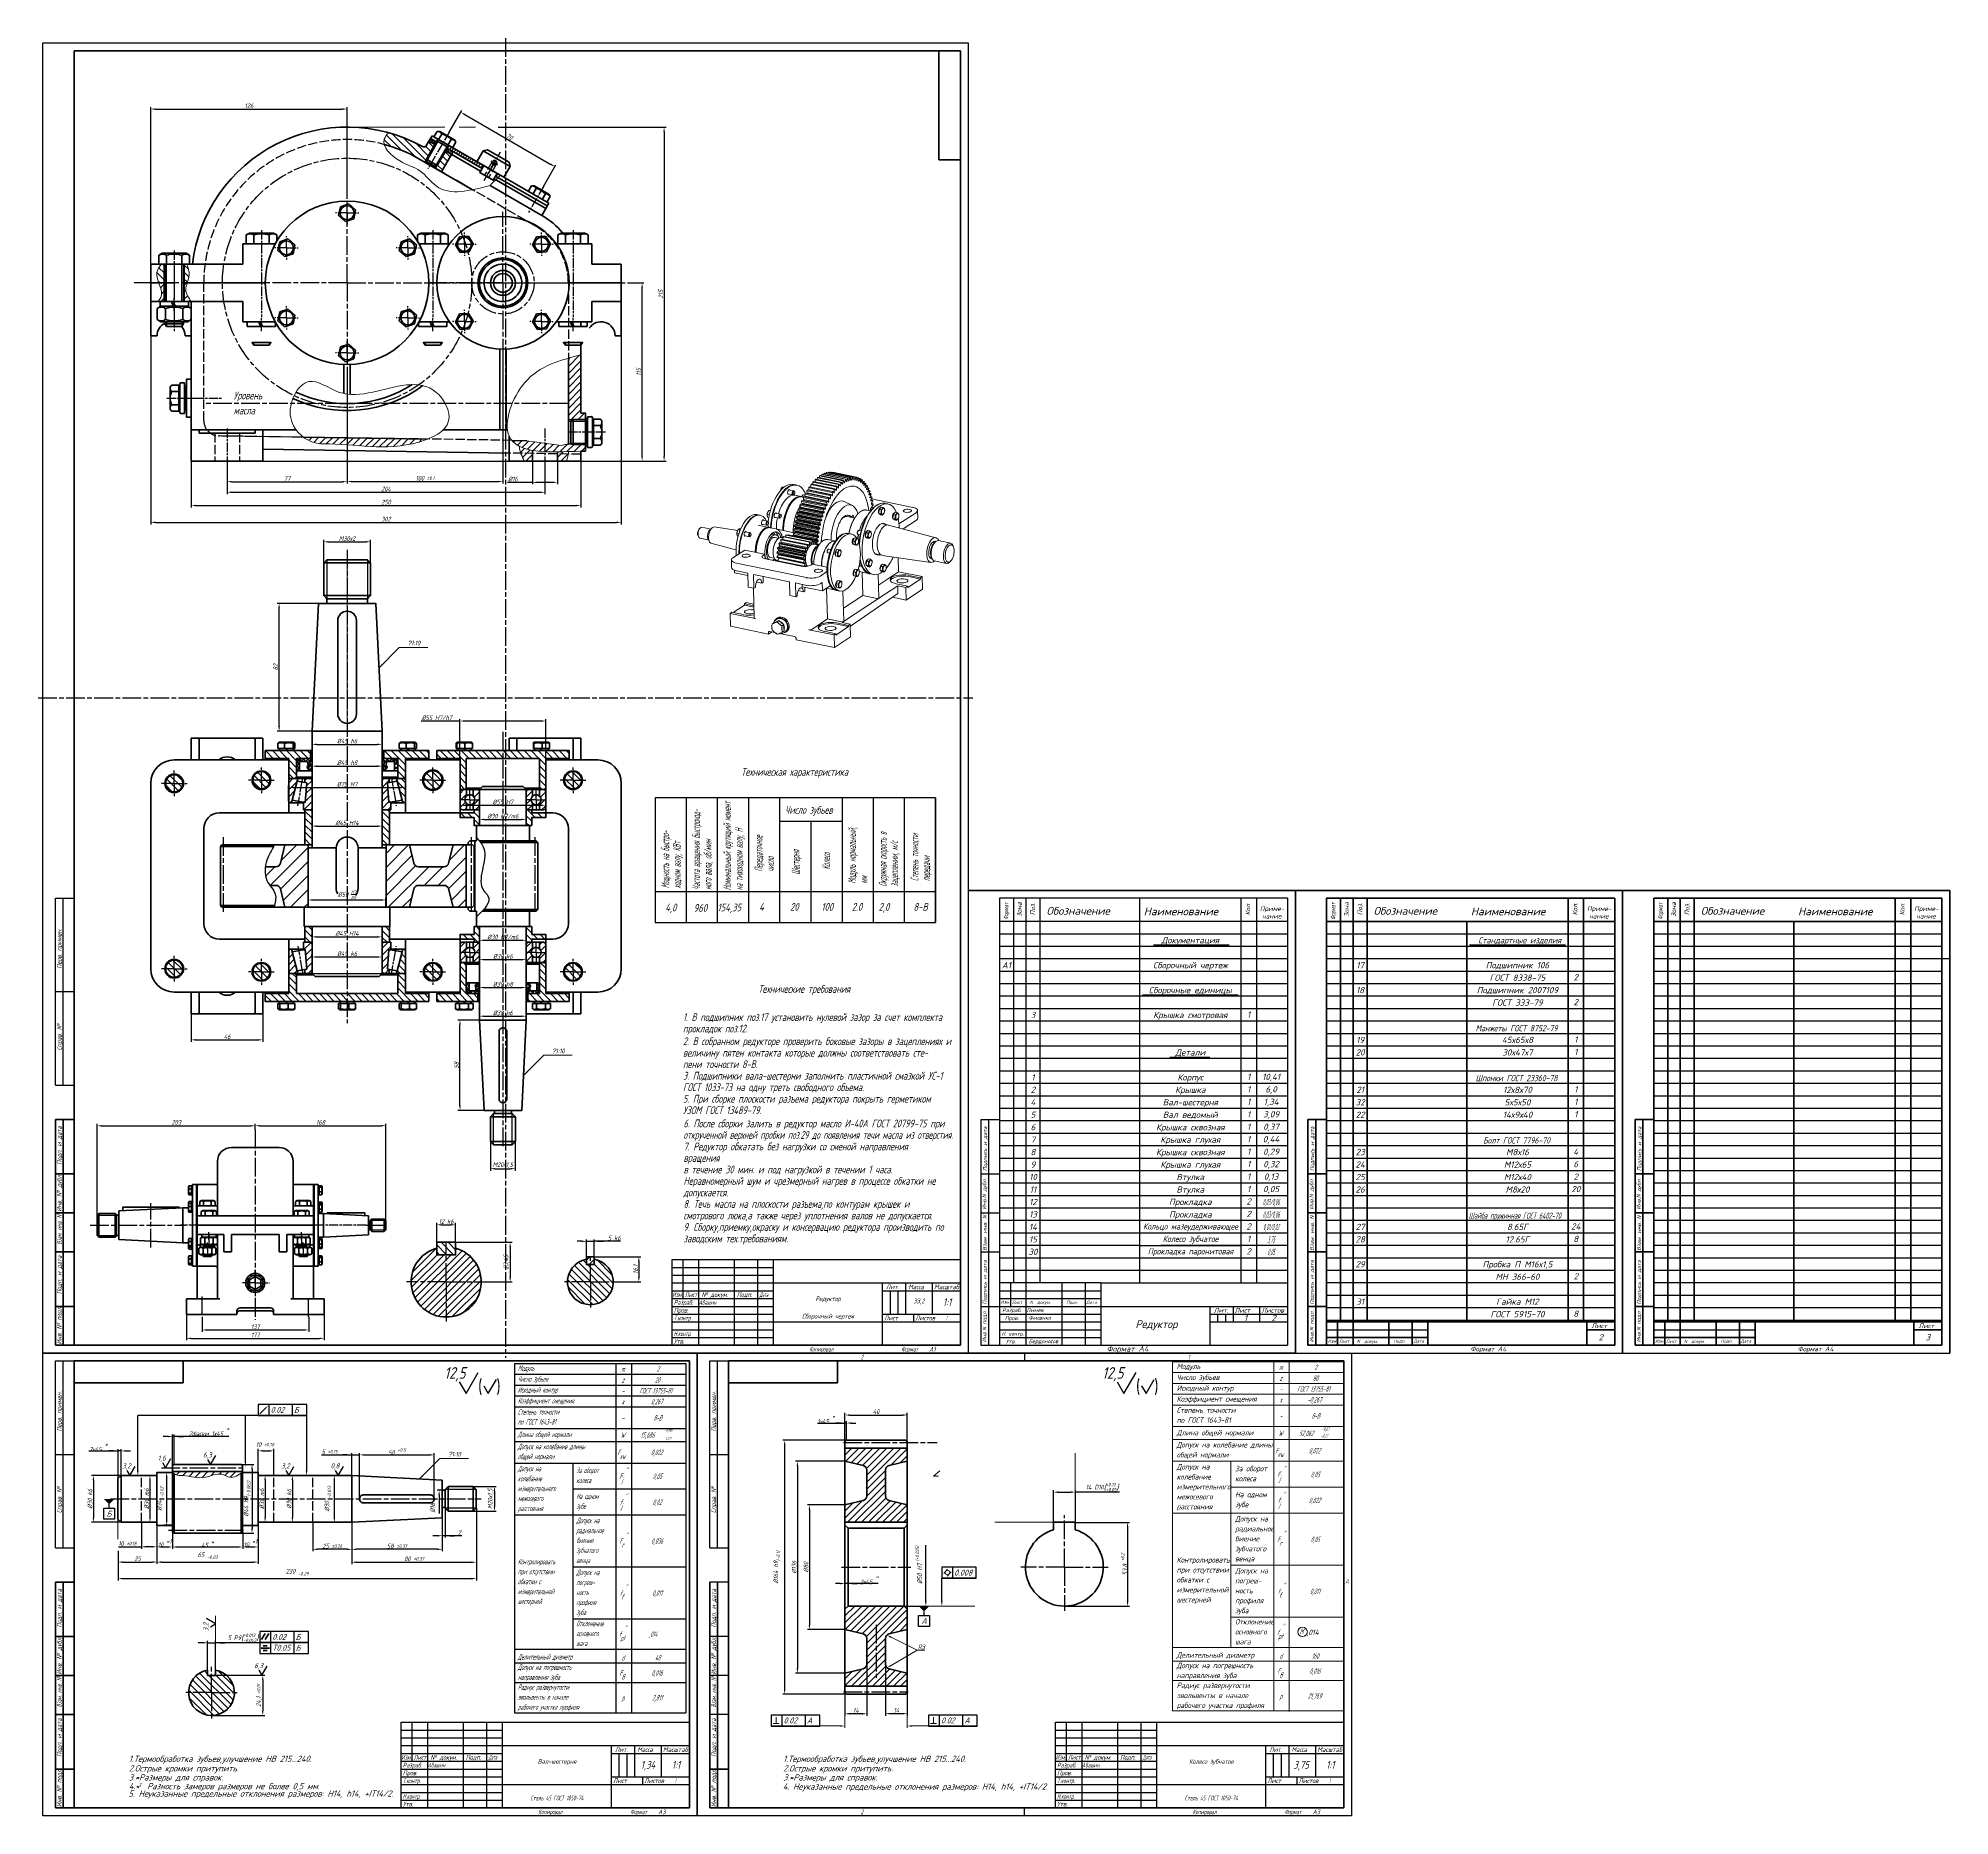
# Model space of a CAD drawing. Header units: millimetres. Extents: x 5133 to 6360, y 1254 to 2395.
import ezdxf
from ezdxf.enums import TextEntityAlignment as Align

# ---------------------------------------------------------------- set-up
doc = ezdxf.new("R2010")
doc.units = ezdxf.units.MM
for name, pattern in [('AM_ISO02W050', [7.5, 6, -1.5]), ('AM_ISO08W050', [18, 12, -1.5, 3, -1.5]), ('AM_ISO08W050x2', [9, 6, -0.75, 1.5, -0.75]), ('Amconstr', [9999, 9999, 0])]:
    doc.linetypes.add(name, pattern=pattern)
for name, color, linetype, lineweight in [('AM_0', 7, 'Continuous', 50), ('AM_0N', 7, 'Continuous', 50), ('AM_4', 3, 'Continuous', 25), ('AM_4N', 3, 'Continuous', 25), ('AM_5', 3, 'Continuous', 25), ('AM_7', 4, 'AM_ISO08W050', 25), ('AM_7N', 4, 'AM_ISO08W050', 25), ('AM_8', 1, 'Continuous', 25), ('AM_CL', 1, 'Amconstr', 25), ('AM_HID', 30, 'AM_ISO02W050', 25), ('AM_VIS', 7, 'Continuous', 50)]:
    doc.layers.add(name, color=color, linetype=linetype, lineweight=lineweight)
doc.layers.add('AMV_35_HATCH', color=1, linetype='Continuous')
doc.layers.add('РАМКА', color=8, linetype='Continuous')
doc.styles.add('GOST', font='GOST.shx', dxfattribs={"oblique": 15})
doc.styles.add('мой', font='simplex.shx', dxfattribs={"oblique": 15})
doc.dimstyles.new('GOST', dxfattribs={"dimscale": 0, "dimtxt": 3, "dimasz": 3, "dimexe": 1.25, "dimexo": 0, "dimtad": 1, "dimtoh": 1, "dimdec": 3, "dimdsep": 46, "dimtxsty": 'GOST', "dimcen": 5, "dimadec": 3, "dimazin": 2, "dimtfac": 1, "dimtdec": 4, "dimtmove": 1, "dimatfit": 3, "dimfxl": 0, "dimtolj": 1, "dimtzin": 0, "dimarcsym": 0})
pattern_1 = [(135, (824.547, 1246.1898), (-2.245064, -2.245064), [])]
pattern_2 = [(45, (5642.741, 1852.798), (-13.4704, 13.4704), [])]
pattern_3 = [(45, (824.547, 1246.1898), (-2.245064, 2.245064), [])]
pattern_4 = [(135, (9838.134, 1246.1898), (2.245064, 2.245064), [])]
pattern_5 = [(45, (824.5469, 1246.1898), (-1.4142136, 1.4142136), []), (135, (824.5469, 1246.1898), (-1.4142136, -1.4142136), [])]
pattern_6 = [(45, (-1085.7243, -104.7344), (-2.245064, 2.245064), [])]

# ---------------------------------------------------------------- blocks, each defined once
blk = doc.blocks.new('A$C5CB0038D')
at = {"layer": 'AM_0N'}
for p, q in [((-9.3, 8), (-10.7, 7.1)), ((-10.7, -7.1), (-10.7, 7.1)), ((-9.3, -8), (-9.3, 8)), ((-1.4, 8), (-9.3, 8)), ((-1.4, -8), (-1.4, 8)), ((-1.4, 8), (-0.9, 7.2)), ((0, 8), (-0.5, 7.2)), ((0, 8), (0, 9.9)), ((2.3, 9.9), (0, 9.9)), ((0, -8), (0, 8)), ((3.1, 9.2), (3.1, 8.4)), ((3.1, -8.4), (3.1, 8.4)), ((3.1, 8.4), (8.2, 8.4)), ((3.7, -8.4), (3.7, 8.4)), ((8.2, 4.2), (3.7, 4.2)), ((9.2, -6.3), (9.2, 6.3)), ((-9.3, -8), (-10.7, -7.1)), ((-1.4, -8), (-9.3, -8)), ((-1.4, -8), (-0.9, -7.2)), ((0, -8), (-0.5, -7.2)), ((0, -9.9), (0, -8)), ((2.3, -9.9), (0, -9.9)), ((3.1, -8.4), (8.2, -8.4)), ((3.1, -8.4), (3.1, -9.2)), ((8.2, -4.2), (3.7, -4.2))]:
    blk.add_line(p, q, dxfattribs=at)
for centre, radius, start, end in [((-0.7, 7.4), 0.275, 210.6909, 329.3091), ((2.3, 9.2), 0.764, 0, 90), ((6.3, 6.3), 2.85, 0, 47.2364), ((6.3, 6.3), 2.85, 312.7636, 0), ((-0.9, 0), 10, 335.3138, 24.6862), ((-0.7, -7.4), 0.275, 30.6909, 149.3091), ((2.3, -9.2), 0.764, 270, 0), ((6.3, -6.3), 2.85, 0, 47.2364), ((6.3, -6.3), 2.85, 312.7636, 0)]:
    blk.add_arc(centre, radius, start, end, dxfattribs=at)
at = {"layer": 'AM_4'}
blk.add_line((-0.7, -7.1), (-0.7, 7.1), dxfattribs=at)
at = {"layer": 'AM_4N'}
for p, q in [((-10.7, 7.1), (-0.7, 7.1)), ((-10.7, -7.1), (-0.7, -7.1))]:
    blk.add_line(p, q, dxfattribs=at)
at = {"layer": 'AM_7N', "linetype": 'AM_ISO08W050x2'}
blk.add_line((11.5, 0), (-13, 0), dxfattribs=at)
blk = doc.blocks.new('*D3')
at = {"color": 0, "lineweight": -2}
for p, q in [((5396.9, 2334.6), (5404.9, 2348.4)), ((5406.8, 2345.9), (5462.2, 2313.9)), ((5457.4, 2299.7), (5465.4, 2313.5))]:
    blk.add_line(p, q, dxfattribs=at)
at = {"color": 0, "lineweight": 20}
for points in [[(5407.1, 2346.3), (5406.6, 2345.4), (5404.2, 2347.4)], [(5462.4, 2314.4), (5461.9, 2313.5), (5464.8, 2312.4)]]:
    blk.add_solid(points, dxfattribs=at)
at = {"layer": 'Defpoints', "color": 0, "lineweight": 20}
for p in [(5396.9, 2334.6), (5464.8, 2312.4), (5457.4, 2299.7)]:
    blk.add_point(p, dxfattribs=at)
at = {"color": 0, "lineweight": 20, "insert": (5435.6, 2331.7), "char_height": 3, "attachment_point": 5, "rotation": 330, "style": 'GOST'}
blk.add_mtext('\\A1;\\A1;70 ', dxfattribs=at)
blk = doc.blocks.new('*D4')
at = {"color": 0, "lineweight": -2}
for p, q in [((5308.8, 1805.1), (5308.8, 1806.4)), ((5311.8, 1805.1), (5350.8, 1805.1)), ((5353.8, 1805.1), (5353.8, 1806.4))]:
    blk.add_line(p, q, dxfattribs=at)
at = {"color": 0, "lineweight": 20}
for points in [[(5311.8, 1805.6), (5311.8, 1804.6), (5308.8, 1805.1)], [(5350.8, 1805.6), (5350.8, 1804.6), (5353.8, 1805.1)]]:
    blk.add_solid(points, dxfattribs=at)
at = {"layer": 'Defpoints', "color": 0, "lineweight": 20}
for p in [(5308.8, 1805.1), (5353.8, 1805.1), (5353.8, 1805.1)]:
    blk.add_point(p, dxfattribs=at)
at = {"color": 0, "lineweight": 20, "insert": (5331.3, 1807.2), "char_height": 3, "attachment_point": 5, "style": 'GOST'}
blk.add_mtext('\\A1;\\A1;%%c45 k6 ', dxfattribs=at)
blk = doc.blocks.new('*D5')
at = {"color": 0, "lineweight": -2}
for p, q in [((5416.3, 1803.1), (5416.3, 1804.7)), ((5446.3, 1803.1), (5446.3, 1804.7)), ((5419.3, 1803.4), (5443.3, 1803.4))]:
    blk.add_line(p, q, dxfattribs=at)
at = {"color": 0, "lineweight": 20}
for points in [[(5419.3, 1803.9), (5419.3, 1802.9), (5416.3, 1803.4)], [(5443.3, 1803.9), (5443.3, 1802.9), (5446.3, 1803.4)]]:
    blk.add_solid(points, dxfattribs=at)
at = {"layer": 'Defpoints', "color": 0, "lineweight": 20}
for p in [(5416.3, 1803.1), (5446.3, 1803.4), (5446.3, 1803.1)]:
    blk.add_point(p, dxfattribs=at)
at = {"color": 0, "lineweight": 20, "insert": (5431.3, 1805.5), "char_height": 3, "attachment_point": 5, "style": 'GOST'}
blk.add_mtext('\\A1;\\A1;%%c30 k6 ', dxfattribs=at)
blk = doc.blocks.new('*D6')
at = {"color": 0, "lineweight": -2}
for p, q in [((5403.8, 1911.1), (5403.8, 1901.3)), ((5406.8, 1902.5), (5455.8, 1902.5)), ((5458.8, 1911.1), (5458.8, 1901.3))]:
    blk.add_line(p, q, dxfattribs=at)
at = {"color": 0, "lineweight": 20}
for points in [[(5406.8, 1903), (5406.8, 1902), (5403.8, 1902.5)], [(5455.8, 1903), (5455.8, 1902), (5458.8, 1902.5)]]:
    blk.add_solid(points, dxfattribs=at)
at = {"layer": 'Defpoints', "color": 0, "lineweight": 20}
for p in [(5403.8, 1911.1), (5458.8, 1911.1), (5458.8, 1902.5)]:
    blk.add_point(p, dxfattribs=at)
at = {"color": 0, "lineweight": 20, "insert": (5431.3, 1904.6), "char_height": 3, "attachment_point": 5, "style": 'GOST'}
blk.add_mtext('\\A1;\\A1;%%c55 H7 ', dxfattribs=at)
blk = doc.blocks.new('*D7')
at = {"color": 0, "lineweight": -2}
for p, q in [((5378.8, 1956.6), (5403.8, 1956.6)), ((5403.8, 1932.6), (5403.8, 1957.8)), ((5406.8, 1956.6), (5455.8, 1956.6)), ((5458.8, 1932.6), (5458.8, 1957.8))]:
    blk.add_line(p, q, dxfattribs=at)
at = {"color": 0, "lineweight": 20}
for points in [[(5406.8, 1957.1), (5406.8, 1956.1), (5403.8, 1956.6)], [(5455.8, 1957.1), (5455.8, 1956.1), (5458.8, 1956.6)]]:
    blk.add_solid(points, dxfattribs=at)
at = {"layer": 'Defpoints', "color": 0, "lineweight": 20}
for p in [(5458.8, 1956.6), (5403.8, 1932.6), (5458.8, 1932.6)]:
    blk.add_point(p, dxfattribs=at)
at = {"color": 0, "lineweight": 20, "insert": (5388.9, 1958.7), "char_height": 3, "attachment_point": 5, "style": 'GOST'}
blk.add_mtext('\\A1;\\A1;%%c55 H7/h7 ', dxfattribs=at)
blk = doc.blocks.new('*D8')
at = {"color": 0, "lineweight": -2}
for p, q in [((5293.8, 1905.1), (5293.8, 1915.2)), ((5368.8, 1905.1), (5368.8, 1915.2)), ((5296.8, 1913.9), (5365.8, 1913.9))]:
    blk.add_line(p, q, dxfattribs=at)
at = {"color": 0, "lineweight": 20}
for points in [[(5296.8, 1914.4), (5296.8, 1913.4), (5293.8, 1913.9)], [(5365.8, 1914.4), (5365.8, 1913.4), (5368.8, 1913.9)]]:
    blk.add_solid(points, dxfattribs=at)
at = {"layer": 'Defpoints', "color": 0, "lineweight": 20}
for p in [(5293.8, 1905.1), (5368.8, 1913.9), (5368.8, 1905.1)]:
    blk.add_point(p, dxfattribs=at)
at = {"color": 0, "lineweight": 20, "insert": (5331.3, 1916), "char_height": 3, "attachment_point": 5, "style": 'GOST'}
blk.add_mtext('\\A1;\\A1;%%c75 H7 ', dxfattribs=at)
blk = doc.blocks.new('*D9')
at = {"color": 0, "lineweight": -2}
for p, q in [((5416.3, 1786.5), (5416.3, 1784.2)), ((5419.3, 1785.5), (5443.3, 1785.5)), ((5446.3, 1786.5), (5446.3, 1784.2))]:
    blk.add_line(p, q, dxfattribs=at)
at = {"color": 0, "lineweight": 20}
for points in [[(5419.3, 1786), (5419.3, 1785), (5416.3, 1785.5)], [(5443.3, 1786), (5443.3, 1785), (5446.3, 1785.5)]]:
    blk.add_solid(points, dxfattribs=at)
at = {"layer": 'Defpoints', "color": 0, "lineweight": 20}
for p in [(5416.3, 1786.5), (5446.3, 1786.5), (5446.3, 1785.5)]:
    blk.add_point(p, dxfattribs=at)
at = {"color": 0, "lineweight": 20, "insert": (5431.3, 1787.6), "char_height": 3, "attachment_point": 5, "style": 'GOST'}
blk.add_mtext('\\A1;\\A1;%%c30 h8 ', dxfattribs=at)
blk = doc.blocks.new('*D10')
at = {"color": 0, "lineweight": -2}
for p, q in [((5308.8, 1927), (5308.8, 1928.9)), ((5311.8, 1927.6), (5350.8, 1927.6)), ((5353.8, 1927), (5353.8, 1928.9))]:
    blk.add_line(p, q, dxfattribs=at)
at = {"color": 0, "lineweight": 20}
for points in [[(5311.8, 1928.1), (5311.8, 1927.1), (5308.8, 1927.6)], [(5350.8, 1928.1), (5350.8, 1927.1), (5353.8, 1927.6)]]:
    blk.add_solid(points, dxfattribs=at)
at = {"layer": 'Defpoints', "color": 0, "lineweight": 20}
for p in [(5308.8, 1927), (5353.8, 1927.6), (5353.8, 1927)]:
    blk.add_point(p, dxfattribs=at)
at = {"color": 0, "lineweight": 20, "insert": (5331.3, 1929.8), "char_height": 3, "attachment_point": 5, "style": 'GOST'}
blk.add_mtext('\\A1;\\A1;%%c45 h8 ', dxfattribs=at)
blk = doc.blocks.new('*D11')
at = {"color": 0, "lineweight": -2}
for p, q in [((5416.3, 1764.6), (5416.3, 1768.4)), ((5419.3, 1767.1), (5443.3, 1767.1)), ((5446.3, 1764.6), (5446.3, 1768.4))]:
    blk.add_line(p, q, dxfattribs=at)
at = {"color": 0, "lineweight": 20}
for points in [[(5419.3, 1767.6), (5419.3, 1766.6), (5416.3, 1767.1)], [(5443.3, 1767.6), (5443.3, 1766.6), (5446.3, 1767.1)]]:
    blk.add_solid(points, dxfattribs=at)
at = {"layer": 'Defpoints', "color": 0, "lineweight": 20}
for p in [(5446.3, 1767.1), (5416.3, 1764.6), (5446.3, 1764.6)]:
    blk.add_point(p, dxfattribs=at)
at = {"color": 0, "lineweight": 20, "insert": (5431.3, 1769.2), "char_height": 3, "attachment_point": 5, "style": 'GOST'}
blk.add_mtext('\\A1;\\A1;%%c30 h6 ', dxfattribs=at)
blk = doc.blocks.new('*D12')
at = {"color": 0, "lineweight": -2}
for p, q in [((5306.3, 1837.1), (5306.3, 1843)), ((5309.3, 1841.7), (5353.3, 1841.7)), ((5356.3, 1837.1), (5356.3, 1843))]:
    blk.add_line(p, q, dxfattribs=at)
at = {"color": 0, "lineweight": 20}
for points in [[(5309.3, 1842.2), (5309.3, 1841.2), (5306.3, 1841.7)], [(5353.3, 1842.2), (5353.3, 1841.2), (5356.3, 1841.7)]]:
    blk.add_solid(points, dxfattribs=at)
at = {"layer": 'Defpoints', "color": 0, "lineweight": 20}
for p in [(5356.3, 1841.7), (5306.3, 1837.1), (5356.3, 1837.1)]:
    blk.add_point(p, dxfattribs=at)
at = {"color": 0, "lineweight": 20, "insert": (5331.3, 1845.2), "char_height": 3, "attachment_point": 5, "style": 'GOST'}
blk.add_mtext('\\A1;\\A1;%%c50 \\H.75x;\\SH7/p6;\\H1.33x; ', dxfattribs=at)
blk = doc.blocks.new('*D13')
at = {"color": 0, "lineweight": -2}
for p, q in [((5416.3, 1815.8), (5416.3, 1817)), ((5446.3, 1815.8), (5446.3, 1817)), ((5419.3, 1815.8), (5443.3, 1815.8))]:
    blk.add_line(p, q, dxfattribs=at)
at = {"color": 0, "lineweight": 20}
for points in [[(5419.3, 1816.3), (5419.3, 1815.3), (5416.3, 1815.8)], [(5443.3, 1816.3), (5443.3, 1815.3), (5446.3, 1815.8)]]:
    blk.add_solid(points, dxfattribs=at)
at = {"layer": 'Defpoints', "color": 0, "lineweight": 20}
for p in [(5416.3, 1815.8), (5446.3, 1815.8), (5446.3, 1815.8)]:
    blk.add_point(p, dxfattribs=at)
at = {"color": 0, "lineweight": 20, "insert": (5431.3, 1817.9), "char_height": 3, "attachment_point": 5, "style": 'GOST'}
blk.add_mtext('\\A1;\\A1;%%c30 H7/m6 ', dxfattribs=at)
blk = doc.blocks.new('*D14')
at = {"color": 0, "lineweight": -2}
for p, q in [((5416.3, 1893.4), (5416.3, 1894.6)), ((5419.3, 1893.4), (5443.3, 1893.4)), ((5446.3, 1893.4), (5446.3, 1894.6))]:
    blk.add_line(p, q, dxfattribs=at)
at = {"color": 0, "lineweight": 20}
for points in [[(5419.3, 1893.9), (5419.3, 1892.9), (5416.3, 1893.4)], [(5443.3, 1893.9), (5443.3, 1892.9), (5446.3, 1893.4)]]:
    blk.add_solid(points, dxfattribs=at)
at = {"layer": 'Defpoints', "color": 0, "lineweight": 20}
for p in [(5416.3, 1893.4), (5446.3, 1893.4), (5446.3, 1893.4)]:
    blk.add_point(p, dxfattribs=at)
at = {"color": 0, "lineweight": 20, "insert": (5431.3, 1895.5), "char_height": 3, "attachment_point": 5, "style": 'GOST'}
blk.add_mtext('\\A1;\\A1;%%c30 H7/m6 ', dxfattribs=at)
blk = doc.blocks.new('*D15')
at = {"color": 0, "lineweight": -2}
for p, q in [((5308.8, 1899.6), (5308.8, 1887.9)), ((5353.8, 1899.6), (5353.8, 1887.9)), ((5311.8, 1889.1), (5350.8, 1889.1))]:
    blk.add_line(p, q, dxfattribs=at)
at = {"color": 0, "lineweight": 20}
for points in [[(5311.8, 1889.6), (5311.8, 1888.6), (5308.8, 1889.1)], [(5350.8, 1889.6), (5350.8, 1888.6), (5353.8, 1889.1)]]:
    blk.add_solid(points, dxfattribs=at)
at = {"layer": 'Defpoints', "color": 0, "lineweight": 20}
for p in [(5308.8, 1899.6), (5353.8, 1899.6), (5353.8, 1889.1)]:
    blk.add_point(p, dxfattribs=at)
at = {"color": 0, "lineweight": 20, "insert": (5331.3, 1891.2), "char_height": 3, "attachment_point": 5, "style": 'GOST'}
blk.add_mtext('\\A1;\\A1;%%c45 H14 ', dxfattribs=at)
blk = doc.blocks.new('*D16')
at = {"color": 0, "lineweight": -2}
for p, q in [((5308.8, 1818), (5308.8, 1819.3)), ((5311.8, 1818), (5350.8, 1818)), ((5353.8, 1818), (5353.8, 1819.3))]:
    blk.add_line(p, q, dxfattribs=at)
at = {"color": 0, "lineweight": 20}
for points in [[(5311.8, 1818.5), (5311.8, 1817.5), (5308.8, 1818)], [(5350.8, 1818.5), (5350.8, 1817.5), (5353.8, 1818)]]:
    blk.add_solid(points, dxfattribs=at)
at = {"layer": 'Defpoints', "color": 0, "lineweight": 20}
for p in [(5308.8, 1818), (5353.8, 1818), (5353.8, 1818)]:
    blk.add_point(p, dxfattribs=at)
at = {"color": 0, "lineweight": 20, "insert": (5331.3, 1820.2), "char_height": 3, "attachment_point": 5, "style": 'GOST'}
blk.add_mtext('\\A1;\\A1;%%c45 H14 ', dxfattribs=at)
blk = doc.blocks.new('*D17')
at = {"color": 0, "lineweight": -2}
for p, q in [((5450.3, 2123.4), (5450.3, 2108.5)), ((5466.3, 2123.4), (5466.3, 2108.5)), ((5434.2, 2109.8), (5450.3, 2109.8)), ((5453.3, 2109.8), (5463.3, 2109.8))]:
    blk.add_line(p, q, dxfattribs=at)
at = {"color": 0, "lineweight": 20}
for points in [[(5453.3, 2110.3), (5453.3, 2109.3), (5450.3, 2109.8)], [(5463.3, 2110.3), (5463.3, 2109.3), (5466.3, 2109.8)]]:
    blk.add_solid(points, dxfattribs=at)
at = {"layer": 'Defpoints', "color": 0, "lineweight": 20}
for p in [(5450.3, 2123.4), (5466.3, 2123.4), (5466.3, 2109.8)]:
    blk.add_point(p, dxfattribs=at)
at = {"color": 0, "lineweight": 20, "insert": (5437.8, 2111.9), "char_height": 3, "attachment_point": 5, "style": 'GOST'}
blk.add_mtext('\\A1;\\A1;%%c16 ', dxfattribs=at)
blk = doc.blocks.new('*D18')
at = {"color": 0, "lineweight": -2}
for p, q in [((5254.3, 2120.4), (5254.3, 2102.1)), ((5458.3, 2120.4), (5458.3, 2102.1)), ((5257.3, 2103.4), (5455.3, 2103.4))]:
    blk.add_line(p, q, dxfattribs=at)
at = {"color": 0, "lineweight": 20}
for points in [[(5257.3, 2103.9), (5257.3, 2102.9), (5254.3, 2103.4)], [(5455.3, 2103.9), (5455.3, 2102.9), (5458.3, 2103.4)]]:
    blk.add_solid(points, dxfattribs=at)
at = {"layer": 'Defpoints', "color": 0, "lineweight": 20}
for p in [(5254.3, 2120.4), (5458.3, 2120.4), (5458.3, 2103.4)]:
    blk.add_point(p, dxfattribs=at)
at = {"color": 0, "lineweight": 20, "insert": (5356.3, 2105.5), "char_height": 3, "attachment_point": 5, "style": 'GOST'}
blk.add_mtext('\\A1;204', dxfattribs=at)
blk = doc.blocks.new('*D19')
at = {"color": 0, "lineweight": -2}
for p, q in [((5231.3, 2123.4), (5231.3, 2093.7)), ((5481.3, 2123.4), (5481.3, 2093.7)), ((5234.3, 2094.9), (5478.3, 2094.9))]:
    blk.add_line(p, q, dxfattribs=at)
at = {"color": 0, "lineweight": 20}
for points in [[(5234.3, 2095.4), (5234.3, 2094.4), (5231.3, 2094.9)], [(5478.3, 2095.4), (5478.3, 2094.4), (5481.3, 2094.9)]]:
    blk.add_solid(points, dxfattribs=at)
at = {"layer": 'Defpoints', "color": 0, "lineweight": 20}
for p in [(5231.3, 2123.4), (5481.3, 2123.4), (5481.3, 2094.9)]:
    blk.add_point(p, dxfattribs=at)
at = {"color": 0, "lineweight": 20, "insert": (5356.3, 2097.1), "char_height": 3, "attachment_point": 5, "style": 'GOST'}
blk.add_mtext('\\A1;250', dxfattribs=at)
blk = doc.blocks.new('*D20')
at = {"color": 0, "lineweight": -2}
for p, q in [((5205.3, 2203.8), (5205.3, 2082.8)), ((5507.3, 2203.8), (5507.3, 2082.8)), ((5208.3, 2084.1), (5504.3, 2084.1))]:
    blk.add_line(p, q, dxfattribs=at)
at = {"color": 0, "lineweight": 20}
for points in [[(5208.3, 2084.6), (5208.3, 2083.6), (5205.3, 2084.1)], [(5504.3, 2084.6), (5504.3, 2083.6), (5507.3, 2084.1)]]:
    blk.add_solid(points, dxfattribs=at)
at = {"layer": 'Defpoints', "color": 0, "lineweight": 20}
for p in [(5205.3, 2203.8), (5507.3, 2203.8), (5507.3, 2084.1)]:
    blk.add_point(p, dxfattribs=at)
at = {"color": 0, "lineweight": 20, "insert": (5356.3, 2086.2), "char_height": 3, "attachment_point": 5, "style": 'GOST'}
blk.add_mtext('\\A1;302', dxfattribs=at)
blk = doc.blocks.new('*D21')
at = {"color": 0, "lineweight": -2}
for p, q in [((5514.4, 2237.8), (5521.9, 2237.8)), ((5520.7, 2126.4), (5520.7, 2234.8)), ((5277.3, 2123.4), (5521.9, 2123.4))]:
    blk.add_line(p, q, dxfattribs=at)
at = {"color": 0, "lineweight": 20}
for points in [[(5520.2, 2234.8), (5521.2, 2234.8), (5520.7, 2237.8)], [(5520.2, 2126.4), (5521.2, 2126.4), (5520.7, 2123.4)]]:
    blk.add_solid(points, dxfattribs=at)
at = {"layer": 'Defpoints', "color": 0, "lineweight": 20}
for p in [(5514.4, 2237.8), (5520.7, 2237.8), (5277.3, 2123.4)]:
    blk.add_point(p, dxfattribs=at)
at = {"color": 0, "lineweight": 20, "insert": (5518.5, 2180.6), "char_height": 3, "attachment_point": 5, "rotation": 90, "style": 'GOST'}
blk.add_mtext('\\A1;\\A1;115 ', dxfattribs=at)
blk = doc.blocks.new('*D22')
at = {"color": 0, "lineweight": -2}
for p, q in [((5428.4, 2337.8), (5536.1, 2337.8)), ((5534.8, 2334.8), (5534.8, 2126.4)), ((5481.3, 2123.4), (5536.1, 2123.4))]:
    blk.add_line(p, q, dxfattribs=at)
at = {"color": 0, "lineweight": 20}
for points in [[(5534.3, 2334.8), (5535.3, 2334.8), (5534.8, 2337.8)], [(5534.3, 2126.4), (5535.3, 2126.4), (5534.8, 2123.4)]]:
    blk.add_solid(points, dxfattribs=at)
at = {"layer": 'Defpoints', "color": 0, "lineweight": 20}
for p in [(5428.4, 2337.8), (5481.3, 2123.4), (5534.8, 2123.4)]:
    blk.add_point(p, dxfattribs=at)
at = {"color": 0, "lineweight": 20, "insert": (5532.7, 2230.6), "char_height": 3, "attachment_point": 5, "rotation": 90, "style": 'GOST'}
blk.add_mtext('\\A1;\\A1;215 ', dxfattribs=at)
blk = doc.blocks.new('*D23')
at = {"color": 0, "lineweight": -2}
for p, q in [((5431.3, 2192.3), (5431.3, 2109)), ((5331.3, 2182.3), (5331.3, 2109)), ((5334.3, 2110.3), (5428.3, 2110.3))]:
    blk.add_line(p, q, dxfattribs=at)
at = {"color": 0, "lineweight": 20}
for points in [[(5334.3, 2110.8), (5334.3, 2109.8), (5331.3, 2110.3)], [(5428.3, 2110.8), (5428.3, 2109.8), (5431.3, 2110.3)]]:
    blk.add_solid(points, dxfattribs=at)
at = {"layer": 'Defpoints', "color": 0, "lineweight": 20}
for p in [(5431.3, 2192.3), (5331.3, 2182.3), (5431.3, 2110.3)]:
    blk.add_point(p, dxfattribs=at)
at = {"color": 0, "lineweight": 20, "insert": (5381.3, 2112.4), "char_height": 3, "attachment_point": 5, "style": 'GOST'}
blk.add_mtext('\\A1;\\A1;100 \\H.75x;%%p0.1\\H1.33x; ', dxfattribs=at)
blk = doc.blocks.new('*D24')
at = {"color": 0, "lineweight": -2}
for p, q in [((5308.8, 1950.1), (5308.8, 1940.3)), ((5311.8, 1941.6), (5350.8, 1941.6)), ((5353.8, 1950.1), (5353.8, 1940.3))]:
    blk.add_line(p, q, dxfattribs=at)
at = {"color": 0, "lineweight": 20}
for points in [[(5311.8, 1942.1), (5311.8, 1941.1), (5308.8, 1941.6)], [(5350.8, 1942.1), (5350.8, 1941.1), (5353.8, 1941.6)]]:
    blk.add_solid(points, dxfattribs=at)
at = {"layer": 'Defpoints', "color": 0, "lineweight": 20}
for p in [(5308.8, 1950.1), (5353.8, 1950.1), (5353.8, 1941.6)]:
    blk.add_point(p, dxfattribs=at)
at = {"color": 0, "lineweight": 20, "insert": (5331.3, 1943.7), "char_height": 3, "attachment_point": 5, "style": 'GOST'}
blk.add_mtext('\\A1;\\A1;%%c45 h6 ', dxfattribs=at)
blk = doc.blocks.new('*D25')
at = {"color": 0, "lineweight": -2}
for p, q in [((5312.9, 2032.1), (5286.4, 2032.1)), ((5287.7, 1953.1), (5287.7, 2029.1)), ((5308.8, 1950.1), (5286.4, 1950.1))]:
    blk.add_line(p, q, dxfattribs=at)
at = {"color": 0, "lineweight": 20}
for points in [[(5287.2, 2029.1), (5288.2, 2029.1), (5287.7, 2032.1)], [(5287.2, 1953.1), (5288.2, 1953.1), (5287.7, 1950.1)]]:
    blk.add_solid(points, dxfattribs=at)
at = {"layer": 'Defpoints', "color": 0, "lineweight": 20}
for p in [(5287.7, 2032.1), (5312.9, 2032.1), (5308.8, 1950.1)]:
    blk.add_point(p, dxfattribs=at)
at = {"color": 0, "lineweight": 20, "insert": (5285.5, 1991.1), "char_height": 3, "attachment_point": 5, "rotation": 90, "style": 'GOST'}
blk.add_mtext('\\A1;82', dxfattribs=at)
blk = doc.blocks.new('*D26')
at = {"color": 0, "lineweight": -2}
for p, q in [((5416.3, 1764.6), (5402.5, 1764.6)), ((5403.8, 1709.6), (5403.8, 1761.6)), ((5419.2, 1706.6), (5402.5, 1706.6))]:
    blk.add_line(p, q, dxfattribs=at)
at = {"color": 0, "lineweight": 20}
for points in [[(5403.3, 1761.6), (5404.3, 1761.6), (5403.8, 1764.6)], [(5403.3, 1709.6), (5404.3, 1709.6), (5403.8, 1706.6)]]:
    blk.add_solid(points, dxfattribs=at)
at = {"layer": 'Defpoints', "color": 0, "lineweight": 20}
for p in [(5403.8, 1764.6), (5416.3, 1764.6), (5419.2, 1706.6)]:
    blk.add_point(p, dxfattribs=at)
at = {"color": 0, "lineweight": 20, "insert": (5401.6, 1735.6), "char_height": 3, "attachment_point": 5, "rotation": 90, "style": 'GOST'}
blk.add_mtext('\\A1;\\A1;58 ', dxfattribs=at)
blk = doc.blocks.new('*D27')
at = {"color": 0, "lineweight": -2}
for p, q in [((5238.2, 1574.2), (5238.2, 1564.4)), ((5306.7, 1574.2), (5306.7, 1564.4)), ((5241.2, 1565.7), (5303.7, 1565.7))]:
    blk.add_line(p, q, dxfattribs=at)
at = {"color": 0, "lineweight": 20}
for points in [[(5241.2, 1566.2), (5241.2, 1565.2), (5238.2, 1565.7)], [(5303.7, 1566.2), (5303.7, 1565.2), (5306.7, 1565.7)]]:
    blk.add_solid(points, dxfattribs=at)
at = {"layer": 'Defpoints', "color": 0, "lineweight": 20}
for p in [(5238.2, 1574.2), (5306.7, 1574.2), (5306.7, 1565.7)]:
    blk.add_point(p, dxfattribs=at)
at = {"color": 0, "lineweight": 20, "insert": (5272.4, 1567.8), "char_height": 3, "attachment_point": 5, "style": 'GOST'}
blk.add_mtext('\\A1;\\A1;137 ', dxfattribs=at)
blk = doc.blocks.new('*D28')
at = {"color": 0, "lineweight": -2}
for p, q in [((5272.4, 1694.2), (5272.4, 1698)), ((5275.4, 1696.8), (5353.2, 1696.8)), ((5356.2, 1635.9), (5356.2, 1698))]:
    blk.add_line(p, q, dxfattribs=at)
at = {"color": 0, "lineweight": 20}
for points in [[(5275.4, 1697.3), (5275.4, 1696.3), (5272.4, 1696.8)], [(5353.2, 1697.3), (5353.2, 1696.3), (5356.2, 1696.8)]]:
    blk.add_solid(points, dxfattribs=at)
at = {"layer": 'Defpoints', "color": 0, "lineweight": 20}
for p in [(5272.4, 1694.2), (5356.2, 1696.8), (5356.2, 1635.9)]:
    blk.add_point(p, dxfattribs=at)
at = {"color": 0, "lineweight": 20, "insert": (5314.3, 1698.9), "char_height": 3, "attachment_point": 5, "style": 'GOST'}
blk.add_mtext('\\A1;\\A1;168 ', dxfattribs=at)
blk = doc.blocks.new('*D29')
at = {"color": 0, "lineweight": -2}
for p, q in [((5170.9, 1639.4), (5170.9, 1698)), ((5173.9, 1696.7), (5269.4, 1696.7)), ((5272.4, 1694.2), (5272.4, 1698))]:
    blk.add_line(p, q, dxfattribs=at)
at = {"color": 0, "lineweight": 20}
for points in [[(5173.9, 1697.2), (5173.9, 1696.2), (5170.9, 1696.7)], [(5269.4, 1697.2), (5269.4, 1696.2), (5272.4, 1696.7)]]:
    blk.add_solid(points, dxfattribs=at)
at = {"layer": 'Defpoints', "color": 0, "lineweight": 20}
for p in [(5272.4, 1696.7), (5272.4, 1694.2), (5170.9, 1639.4)]:
    blk.add_point(p, dxfattribs=at)
at = {"color": 0, "lineweight": 20, "insert": (5221.7, 1698.9), "char_height": 3, "attachment_point": 5, "style": 'GOST'}
blk.add_mtext('\\A1;\\A1;203 ', dxfattribs=at)
blk = doc.blocks.new('*D30')
at = {"color": 0, "lineweight": -2}
for p, q in [((5331.3, 2182.3), (5331.3, 2109)), ((5254.3, 2120.4), (5254.3, 2109)), ((5257.3, 2110.2), (5328.3, 2110.2))]:
    blk.add_line(p, q, dxfattribs=at)
at = {"color": 0, "lineweight": 20}
for points in [[(5257.3, 2110.7), (5257.3, 2109.7), (5254.3, 2110.2)], [(5328.3, 2110.7), (5328.3, 2109.7), (5331.3, 2110.2)]]:
    blk.add_solid(points, dxfattribs=at)
at = {"layer": 'Defpoints', "color": 0, "lineweight": 20}
for p in [(5331.3, 2182.3), (5254.3, 2120.4), (5331.3, 2110.2)]:
    blk.add_point(p, dxfattribs=at)
at = {"color": 0, "lineweight": 20, "insert": (5292.8, 2112.4), "char_height": 3, "attachment_point": 5, "style": 'GOST'}
blk.add_mtext('\\A1;77', dxfattribs=at)
blk = doc.blocks.new('*D31')
at = {"color": 0, "lineweight": -2}
for p, q in [((5205.3, 2249.8), (5205.3, 2350.6)), ((5208.3, 2349.4), (5328.3, 2349.4)), ((5331.3, 2293.3), (5331.3, 2350.6))]:
    blk.add_line(p, q, dxfattribs=at)
at = {"color": 0, "lineweight": 20}
for points in [[(5208.3, 2349.9), (5208.3, 2348.9), (5205.3, 2349.4)], [(5328.3, 2349.9), (5328.3, 2348.9), (5331.3, 2349.4)]]:
    blk.add_solid(points, dxfattribs=at)
at = {"layer": 'Defpoints', "color": 0, "lineweight": 20}
for p in [(5331.3, 2349.4), (5331.3, 2293.3), (5205.3, 2249.8)]:
    blk.add_point(p, dxfattribs=at)
at = {"color": 0, "lineweight": 20, "insert": (5268.3, 2351.5), "char_height": 3, "attachment_point": 5, "style": 'GOST'}
blk.add_mtext('\\A1;126', dxfattribs=at)
blk = doc.blocks.new('*D32')
at = {"color": 0, "lineweight": -2}
for p, q in [((5231.3, 1768.6), (5231.3, 1750.6)), ((5277.3, 1768.6), (5277.3, 1750.6)), ((5234.3, 1751.9), (5274.3, 1751.9))]:
    blk.add_line(p, q, dxfattribs=at)
at = {"color": 0, "lineweight": 20}
for points in [[(5234.3, 1752.4), (5234.3, 1751.4), (5231.3, 1751.9)], [(5274.3, 1752.4), (5274.3, 1751.4), (5277.3, 1751.9)]]:
    blk.add_solid(points, dxfattribs=at)
at = {"layer": 'Defpoints', "color": 0, "lineweight": 20}
for p in [(5231.3, 1768.6), (5277.3, 1768.6), (5277.3, 1751.9)]:
    blk.add_point(p, dxfattribs=at)
at = {"color": 0, "lineweight": 20, "insert": (5254.3, 1754), "char_height": 3, "attachment_point": 5, "style": 'GOST'}
blk.add_mtext('\\A1;46', dxfattribs=at)
blk = doc.blocks.new('*D33')
at = {"color": 0, "lineweight": -2}
for p, q in [((5423.3, 1686.6), (5423.3, 1667.9)), ((5439.3, 1686.6), (5439.3, 1667.9)), ((5426.3, 1669.2), (5436.3, 1669.2))]:
    blk.add_line(p, q, dxfattribs=at)
at = {"color": 0, "lineweight": 20}
for points in [[(5426.3, 1669.7), (5426.3, 1668.7), (5423.3, 1669.2)], [(5436.3, 1669.7), (5436.3, 1668.7), (5439.3, 1669.2)]]:
    blk.add_solid(points, dxfattribs=at)
at = {"layer": 'Defpoints', "color": 0, "lineweight": 20}
for p in [(5423.3, 1686.6), (5439.3, 1686.6), (5439.3, 1669.2)]:
    blk.add_point(p, dxfattribs=at)
at = {"color": 0, "lineweight": 20, "insert": (5431.3, 1671.5), "char_height": 3, "attachment_point": 5, "style": 'GOST'}
blk.add_mtext('\\A1;\\A1;М20х1,5 ', dxfattribs=at)
blk = doc.blocks.new('*D34')
at = {"color": 0, "lineweight": -2}
for p, q in [((5316.3, 2058.1), (5316.3, 2072.9)), ((5319.3, 2071.6), (5343.3, 2071.6)), ((5346.3, 2058.1), (5346.3, 2072.9))]:
    blk.add_line(p, q, dxfattribs=at)
at = {"color": 0, "lineweight": 20}
for points in [[(5319.3, 2072.1), (5319.3, 2071.1), (5316.3, 2071.6)], [(5343.3, 2072.1), (5343.3, 2071.1), (5346.3, 2071.6)]]:
    blk.add_solid(points, dxfattribs=at)
at = {"layer": 'Defpoints', "color": 0, "lineweight": 20}
for p in [(5346.3, 2071.6), (5316.3, 2058.1), (5346.3, 2058.1)]:
    blk.add_point(p, dxfattribs=at)
at = {"color": 0, "lineweight": 20, "insert": (5331.3, 2073.7), "char_height": 3, "attachment_point": 5, "style": 'GOST'}
blk.add_mtext('\\A1;\\A1;М30х2 ', dxfattribs=at)
blk = doc.blocks.new('*D35')
at = {"color": 0, "lineweight": -2}
for p, q in [((5400.9, 1622), (5437.2, 1622)), ((5436, 1619), (5436, 1599.5)), ((5420.4, 1596.5), (5437.2, 1596.5))]:
    blk.add_line(p, q, dxfattribs=at)
at = {"color": 0, "lineweight": 20}
for points in [[(5435.5, 1619), (5436.5, 1619), (5436, 1622)], [(5435.5, 1599.5), (5436.5, 1599.5), (5436, 1596.5)]]:
    blk.add_solid(points, dxfattribs=at)
at = {"layer": 'Defpoints', "color": 0, "lineweight": 20}
for p in [(5400.9, 1622), (5420.4, 1596.5), (5436, 1596.5)]:
    blk.add_point(p, dxfattribs=at)
at = {"color": 0, "lineweight": 20, "insert": (5433.6, 1609.3), "char_height": 3, "attachment_point": 5, "rotation": 90, "style": 'GOST'}
blk.add_mtext('\\A1;\\A1;23,45 ', dxfattribs=at)
blk = doc.blocks.new('*D36')
at = {"color": 0, "lineweight": -2}
for p, q in [((5388.9, 1622), (5388.9, 1634.4)), ((5391.9, 1633.2), (5397.9, 1633.2)), ((5400.9, 1622), (5400.9, 1634.4))]:
    blk.add_line(p, q, dxfattribs=at)
at = {"color": 0, "lineweight": 20}
for points in [[(5391.9, 1633.7), (5391.9, 1632.7), (5388.9, 1633.2)], [(5397.9, 1633.7), (5397.9, 1632.7), (5400.9, 1633.2)]]:
    blk.add_solid(points, dxfattribs=at)
at = {"layer": 'Defpoints', "color": 0, "lineweight": 20}
for p in [(5400.9, 1633.2), (5388.9, 1622), (5400.9, 1622)]:
    blk.add_point(p, dxfattribs=at)
at = {"color": 0, "lineweight": 20, "insert": (5394.9, 1635.3), "char_height": 3, "attachment_point": 5, "style": 'GOST'}
blk.add_mtext('\\A1;\\A1;12 k6 ', dxfattribs=at)
blk = doc.blocks.new('*D37')
at = {"color": 0, "lineweight": -2}
for p, q in [((5490, 1612.7), (5519.9, 1612.7)), ((5518.6, 1609.7), (5518.6, 1599.6)), ((5502.1, 1596.6), (5519.9, 1596.6))]:
    blk.add_line(p, q, dxfattribs=at)
at = {"color": 0, "lineweight": 20}
for points in [[(5518.1, 1609.7), (5519.1, 1609.7), (5518.6, 1612.7)], [(5518.1, 1599.6), (5519.1, 1599.6), (5518.6, 1596.6)]]:
    blk.add_solid(points, dxfattribs=at)
at = {"layer": 'Defpoints', "color": 0, "lineweight": 20}
for p in [(5490, 1612.7), (5502.1, 1596.6), (5518.6, 1596.6)]:
    blk.add_point(p, dxfattribs=at)
at = {"color": 0, "lineweight": 20, "insert": (5516.5, 1604.6), "char_height": 3, "attachment_point": 5, "rotation": 90, "style": 'GOST'}
blk.add_mtext('\\A1;16.1', dxfattribs=at)
blk = doc.blocks.new('*D38')
at = {"color": 0, "lineweight": -2}
for p, q in [((5482, 1622.6), (5479, 1622.6)), ((5485, 1612.7), (5485, 1623.8)), ((5485, 1622.6), (5490, 1622.6)), ((5485, 1622.6), (5490, 1622.6)), ((5490, 1612.7), (5490, 1623.8)), ((5506.9, 1622.6), (5490, 1622.6)), ((5493, 1622.6), (5496, 1622.6))]:
    blk.add_line(p, q, dxfattribs=at)
at = {"color": 0, "lineweight": 20}
for points in [[(5482, 1623.1), (5482, 1622.1), (5485, 1622.6)], [(5493, 1623.1), (5493, 1622.1), (5490, 1622.6)]]:
    blk.add_solid(points, dxfattribs=at)
at = {"layer": 'Defpoints', "color": 0, "lineweight": 20}
for p in [(5490, 1622.6), (5485, 1612.7), (5490, 1612.7)]:
    blk.add_point(p, dxfattribs=at)
at = {"color": 0, "lineweight": 20, "insert": (5502.8, 1624.7), "char_height": 3, "attachment_point": 5, "style": 'GOST'}
blk.add_mtext('\\A1;\\A1;5 k6 ', dxfattribs=at)
blk = doc.blocks.new('*D40')
at = {"color": 0, "lineweight": -2}
for p, q in [((5228.2, 1575.7), (5228.2, 1559.1)), ((5316.7, 1575.7), (5316.7, 1559.1)), ((5231.2, 1560.3), (5313.7, 1560.3))]:
    blk.add_line(p, q, dxfattribs=at)
at = {"color": 0, "lineweight": 20}
for points in [[(5231.2, 1560.8), (5231.2, 1559.8), (5228.2, 1560.3)], [(5313.7, 1560.8), (5313.7, 1559.8), (5316.7, 1560.3)]]:
    blk.add_solid(points, dxfattribs=at)
at = {"layer": 'Defpoints', "color": 0, "lineweight": 20}
for p in [(5228.2, 1575.7), (5316.7, 1575.7), (5316.7, 1560.3)]:
    blk.add_point(p, dxfattribs=at)
at = {"color": 0, "lineweight": 20, "insert": (5272.4, 1562.5), "char_height": 3, "attachment_point": 5, "style": 'GOST'}
blk.add_mtext('\\A1;\\A1;177 ', dxfattribs=at)
blk = doc.blocks.new('A$C76A057C1')
at = {"layer": 'AM_VIS', "color": 5, "lineweight": 20}
for p, q in [((-64.2, 12.2), (-65.9, 12.6)), ((-64.2, 12.2), (-63.9, 12.2)), ((-56.6, 11.2), (-42.9, 8.4)), ((-55.8, 12.5), (-42, 9.6)), ((-55.4, 12.9), (-41.7, 10)), ((-54.5, 14), (-40.8, 11.1)), ((-54.2, 14.3), (-40.5, 11.5)), ((-53.2, 15.3), (-39.5, 12.5)), ((-52.9, 15.7), (-39.2, 12.8)), ((-52, 16.5), (-38.2, 13.7)), ((-51.6, 16.8), (-37.9, 14)), ((-50.6, 17.6), (-36.9, 14.7)), ((-50.3, 17.8), (-36.6, 15)), ((-49.3, 18.4), (-35.6, 15.6)), ((-49, 18.6), (-35.3, 15.7)), ((-48, 19), (-34.3, 16.2)), ((-47.7, 19.2), (-34, 16.3)), ((-46.7, 19.5), (-33, 16.7)), ((-46.4, 19.6), (-32.7, 16.7)), ((-45.4, 19.7), (-31.7, 16.9)), ((-45.1, 19.8), (-31.4, 16.9)), ((-44.2, 19.8), (-30.4, 17)), ((-43.8, 19.8), (-30.1, 17)), ((-42.9, 19.7), (-29.2, 16.8)), ((-42.8, 19.7), (-29.1, 16.8)), ((-39, 12.3), (-38.4, 12.2)), ((-38.8, 11.8), (-38.5, 11.7)), ((-38.8, 11.7), (-38.6, 11.7)), ((-37.7, 13.3), (-37.1, 13.2)), ((-37.5, 12.8), (-37.3, 12.8)), ((-37.5, 12.7), (-37.3, 12.7)), ((-36.4, 14.1), (-35.9, 14)), ((-36.3, 13.6), (-36.1, 13.6)), ((-36.2, 13.6), (-36.1, 13.6)), ((-35.1, 14.8), (-34.6, 14.7)), ((-35, 14.3), (-34.9, 14.3)), ((-35, 14.3), (-34.8, 14.3)), ((-33.8, 15.2), (-33.4, 15.1)), ((-33.7, 14.8), (-33.6, 14.8)), ((-33.7, 14.8), (-33.6, 14.8)), ((-32.5, 15.5), (-32.1, 15.4)), ((-32.5, 15.1), (-32.4, 15.1)), ((-32.5, 15.1), (-32.3, 15.1)), ((-31.3, 15.6), (-30.9, 15.5)), ((-31.3, 15.2), (-31.1, 15.2)), ((-31.2, 15.2), (-31.2, 15.2)), ((-30.1, 15.5), (-29.7, 15.4)), ((-30, 15.1), (-30, 15.1)), ((-30, 15.1), (-30, 15.1)), ((-29, 15.2), (-28.6, 15.1)), ((-28.9, 16.7), (-28, 16.5)), ((-27.9, 14.8), (-27.5, 14.7)), ((-27.7, 16.1), (-26.9, 16)), ((-26.8, 14.1), (-26.4, 14)), ((-26.6, 15.4), (-25.8, 15.2)), ((-25.8, 13.3), (-25.4, 13.2)), ((-25.6, 14.5), (-24.8, 14.3)), ((-24.9, 12.3), (-24.5, 12.2)), ((-24.6, 13.4), (-23.8, 13.2)), ((-23.7, 12.2), (-22.9, 12)), ((-73.2, 9.7), (-73.2, 9.8)), ((-71.6, 10.7), (-72.5, 10.9)), ((-71.3, 11), (-71.4, 11)), ((-69.2, 7.1), (-66.2, 6.5)), ((-68.7, 9.5), (-65.7, 8.9)), ((-65.7, 6.7), (-66, 6.5)), ((-65.3, 8.5), (-65.6, 8.8)), ((-61.3, 5.5), (-65.1, 6.3)), ((-62.1, 0.5), (-48.4, -2.4)), ((-61.9, 1.1), (-48.2, -1.8)), ((-61.5, 1), (-47.8, -1.8)), ((-61.2, 2.7), (-47.5, -0.1)), ((-61, 3.3), (-47.2, 0.5)), ((-60.9, 1.6), (-47.1, -1.2)), ((-60.9, 1.2), (-47.1, -1.7)), ((-60.9, 1.1), (-47.2, -1.7)), ((-60.6, 5.4), (-60.1, 5.3)), ((-60.5, 6.5), (-59.1, 6.2)), ((-60.2, 4.9), (-46.5, 2.1)), ((-60, 5.5), (-46.3, 2.6)), ((-60, 3.3), (-46.3, 0.4)), ((-60, 3.2), (-46.3, 0.3)), ((-59.9, 3.7), (-46.2, 0.9)), ((-59.2, 7), (-45.5, 4.2)), ((-59, 5.7), (-45.2, 2.9)), ((-58.9, 7.5), (-45.2, 4.7)), ((-58.1, 8.9), (-44.4, 6.1)), ((-57.9, 7.6), (-44.2, 4.8)), ((-57.8, 9.4), (-44.1, 6.6)), ((-57, 10.8), (-43.2, 7.9)), ((-56.8, 9.4), (-43.1, 6.5)), ((-46.2, 2.6), (-45.3, 2.4)), ((-45.9, 2.5), (-45.3, 2.3)), ((-44.8, 4.4), (-44.3, 4.3)), ((-44.7, 4.3), (-44.3, 4.2)), ((-43.6, 6.2), (-43.2, 6.1)), ((-43.6, 6.1), (-43.2, 6)), ((-42.9, 8.4), (-42, 8.2)), ((-42.5, 7.8), (-42.1, 7.7)), ((-42.4, 7.7), (-42.1, 7.6)), ((-41.6, 9.8), (-40.8, 9.7)), ((-41.2, 9.3), (-40.9, 9.2)), ((-41.2, 9.2), (-41, 9.1)), ((-40.3, 11.1), (-39.6, 11)), ((-40, 10.6), (-39.7, 10.5)), ((-40, 10.5), (-39.8, 10.5)), ((-31.5, 0.2), (-35.9, 2.5)), ((-24, 11.1), (-23.7, 11)), ((-23.2, 9.7), (-22.9, 9.7)), ((-22.9, 10.7), (-22.1, 10.5)), ((-22.4, 8.2), (-22.2, 8.2)), ((-22.2, 9.1), (-21.4, 9)), ((-21.8, 6.6), (-21.5, 6.6)), ((-20.7, 7.2), (-21.6, 7.4)), ((-21.2, 4.8), (-21, 4.8)), ((-21.1, 5.5), (-20.2, 5.3)), ((-20.8, 2.9), (-20.6, 2.9)), ((-20.7, 3.5), (-19.8, 3.3)), ((-20.4, 4.2), (3.7, -0.8)), ((-20.4, 1.4), (-19.4, 1.2)), ((-20.4, 0.9), (-20.2, 0.9)), ((-12.4, 1.5), (-12.8, 1.6)), ((-12.4, 1.5), (-10.7, 1.2)), ((-85.6, -5.3), (-87.3, -4.9)), ((-85.6, -5.3), (-85.2, -5.3)), ((-84.4, -10.6), (-81.5, -11.2)), ((-83.9, -8.2), (-81, -8.8)), ((-80.9, -11), (-81.3, -11.2)), ((-80.1, -4.9), (-81.2, -4.7)), ((-81.2, -4.9), (-81.2, -5)), ((-81, -3.9), (-81, -3.8)), ((-80.3, -6.7), (-80.9, -6.6)), ((-80.6, -9.2), (-80.8, -9)), ((-79.4, -2.9), (-80.3, -2.7)), ((-80.1, -4.9), (-79.7, -4.2)), ((-80, -5.3), (-80.1, -4.9)), ((-77, -6.5), (-74, -7.1)), ((-76.5, -4.1), (-73.5, -4.7)), ((-73.4, -6.9), (-73.8, -7.1)), ((-73.1, -5.1), (-73.3, -4.9)), ((-65.2, -11.1), (-51.5, -13.9)), ((-64.9, -9.2), (-51.2, -12.1)), ((-64.7, -8.6), (-51, -11.4)), ((-64.4, -10.7), (-50.7, -13.5)), ((-64.3, -6.7), (-50.6, -9.6)), ((-64.3, -9.9), (-50.6, -12.7)), ((-64.2, -6.1), (-50.4, -8.9)), ((-64.2, -10.2), (-50.5, -13.1)), ((-64.2, -10.3), (-50.5, -13.2)), ((-63.9, -8.3), (-50.2, -11.1)), ((-63.8, -7.5), (-50, -10.3)), ((-63.7, -4.3), (-50, -7.1)), ((-63.7, -7.9), (-50, -10.7)), ((-63.7, -8), (-50, -10.8)), ((-63.5, -3.7), (-49.8, -6.5)), ((-63.4, -5.9), (-49.7, -8.7)), ((-63.2, -5.1), (-49.4, -8)), ((-63.1, -5.5), (-49.4, -8.4)), ((-63.1, -5.6), (-49.4, -8.5)), ((-62.9, -1.9), (-49.2, -4.7)), ((-62.7, -1.3), (-49, -4.1)), ((-62.7, -3.6), (-49, -6.4)), ((-62.5, -2.8), (-48.8, -5.6)), ((-62.5, -3.3), (-48.8, -6.2)), ((-62.4, -3.2), (-48.7, -6.1)), ((-62, -0.2), (-61.8, -0.3)), ((-62, -1.3), (-48.3, -4.1)), ((-61.7, -0.6), (-48, -3.4)), ((-61.7, -1), (-48, -3.8)), ((-61.7, -1.1), (-48, -3.9)), ((-34.6, -6.1), (-30.1, -7.1)), ((-32.6, -6.5), (-31.9, -6.6)), ((-31.9, -6.6), (-31, -5.3)), ((-31, -5.3), (-30.5, -7)), ((-20.9, -2.8), (-23.1, -2.4)), ((-20.7, -2.6), (-20.7, -2.6)), ((-20.4, -0.8), (-20, -0.7)), ((-19.1, -0.8), (-19.8, -0.6)), ((-15.9, -2), (-16, -4.3)), ((-16, -4.3), (-15.1, -5.1)), ((-16, -4.3), (-14.9, -4.5)), ((-14.7, -0.6), (-15.9, -2)), ((-14.7, -2.3), (-15.9, -2)), ((-15.1, -5.1), (-14, -5.3)), ((-14.7, -0.6), (-13.6, -0.8)), ((-14.4, -10.3), (-10.6, -11.1)), ((-12.9, -3.8), (-12.9, -4)), ((-12.6, -2.8), (-12.6, -2.7)), ((17.3, -18.6), (-10.5, -11.1)), ((-7.6, -5.1), (-7.8, -7.3)), ((-7.8, -7.3), (-6.9, -8.1)), ((-7.8, -7.3), (-6.7, -7.5)), ((-6.5, -3.6), (-7.6, -5.1)), ((-6.5, -5.3), (-7.6, -5.1)), ((-6.9, -8.1), (-5.8, -8.4)), ((-6.5, -3.6), (-5.4, -3.9)), ((-4.6, -6.9), (-4.7, -7)), ((-4.4, -5.8), (-4.4, -5.7)), ((5.8, -3.9), (-4.3, -10.5)), ((-1.9, -13.4), (5.9, -8.3)), ((6.7, -7.1), (6.6, -2.6)), ((-121.6, -17.2), (-121.3, -18)), ((-120.8, -13.3), (-120.2, -12.7)), ((-115.4, -19.7), (-120.6, -18.7)), ((-114.1, -13.5), (-119.3, -12.4)), ((-114.1, -21.7), (-99.5, -25.6)), ((-112.1, -12.2), (-98.4, -14.2)), ((-98.8, -15.8), (-98.9, -15.9)), ((-98.9, -16.1), (-97.8, -16.3)), ((-98.6, -14.7), (-98.6, -14.6)), ((-97.1, -14.1), (-98.3, -13.9)), ((-98.2, -17.7), (-98.3, -17.7)), ((-97.3, -14.9), (-97.1, -14.1)), ((-96.7, -13.3), (-97.1, -13.2)), ((-97.1, -14.1), (-97, -14.1)), ((-94.6, -17.3), (-91.7, -17.9)), ((-94.1, -15), (-91.2, -15.6)), ((-91.1, -17.7), (-91.4, -17.9)), ((-90.7, -16), (-91, -15.7)), ((-80.3, -12.5), (-86.5, -11.2)), ((-76, -13.4), (-79.4, -12.7)), ((-76.2, -16.8), (-77.6, -16.5)), ((-74.6, -18.8), (-77, -18.3)), ((-65.4, -15.7), (-75.3, -13.6)), ((-74.3, -22), (-58.9, -25.2)), ((-74.1, -21.6), (-58.7, -24.8)), ((-73.7, -21.6), (-58.3, -24.8)), ((-73.2, -19.7), (-57.7, -22.9)), ((-73.1, -21.1), (-57.6, -24.3)), ((-73.1, -21.6), (-57.7, -24.8)), ((-73.1, -21.7), (-57.7, -24.9)), ((-73, -19.4), (-57.5, -22.6)), ((-71.9, -18.5), (-72.9, -18.3)), ((-72, -19.5), (-56.5, -22.7)), ((-71.8, -18), (-56.4, -21.2)), ((-71.6, -17.8), (-56.2, -21)), ((-70.4, -17), (-55, -20.2)), ((-70.1, -16.9), (-54.7, -20.1)), ((-69, -16.9), (-53.5, -20.1)), ((-66.4, -17.4), (-65.7, -16.9)), ((-66, -16.8), (-52.3, -19.6)), ((-65.9, -16.1), (-52.2, -19)), ((-65.7, -14.3), (-52, -17.1)), ((-65.6, -13.6), (-51.9, -16.5)), ((-65.3, -11.8), (-51.6, -14.6)), ((-65.3, -17.1), (-51.5, -19.9)), ((-65.1, -15.5), (-51.4, -18.3)), ((-65.1, -17.4), (-51.4, -20.3)), ((-65.1, -17.4), (-51.4, -20.2)), ((-65, -14.7), (-51.3, -17.5)), ((-64.9, -15), (-51.2, -17.8)), ((-64.9, -15.1), (-51.2, -17.9)), ((-64.8, -13.1), (-51.1, -15.9)), ((-64.7, -12.3), (-51, -15.1)), ((-64.6, -12.6), (-50.9, -15.5)), ((-64.6, -12.7), (-50.9, -15.6)), ((-55.8, -21.6), (-55.3, -21.7)), ((-55.7, -22.1), (-55.5, -22.2)), ((-55.7, -22.2), (-55.6, -22.2)), ((-54.5, -21.3), (-54.1, -21.4)), ((-54.5, -21.7), (-54.4, -21.8)), ((-54.4, -21.8), (-54.4, -21.8)), ((-54, -22.2), (-51, -22.8)), ((-53.4, -21.8), (-53, -21.8)), ((-53.3, -20.3), (-51.6, -20.7)), ((-53.3, -20.6), (-52.3, -20.8)), ((-52.3, -22.1), (-52.7, -22)), ((-52.3, -22.1), (-51.4, -22.3)), ((-42.4, -20.3), (-45.8, -19.6)), ((-45.1, -22), (-44.8, -21.7)), ((-41.5, -20.5), (-41.5, -20.5)), ((-34.1, -15.9), (-33.8, -16)), ((-33.8, -16), (-32.1, -16.3)), ((-30.3, -18.5), (-31.3, -20.3)), ((-31.3, -20.3), (-31.1, -22.4)), ((-31.3, -20.3), (-30.2, -20.6)), ((-29.2, -18.7), (-30.3, -18.5)), ((-28.5, -16.2), (-28.3, -16.5)), ((-28.2, -14.4), (-27.8, -14.3)), ((-26.9, -16.8), (-28.1, -16.6)), ((-28.1, -21.6), (-28.1, -21.6)), ((-27.9, -20.5), (-27.9, -20.4)), ((-26.4, -14.5), (-27.6, -14.2)), ((-23.6, -15.6), (-23.8, -17.9)), ((-23.8, -17.9), (-22.7, -18.1)), ((-23.8, -17.9), (-22.9, -18.7)), ((-22.5, -14.2), (-23.6, -15.6)), ((-22.5, -15.9), (-23.6, -15.6)), ((-22.9, -18.7), (-21.8, -19)), ((-22.5, -14.2), (-21.4, -14.5)), ((-20.6, -17.5), (-20.7, -17.6)), ((-20.4, -16.4), (-20.4, -16.3)), ((16.3, -21.4), (16.9, -20.9)), ((17.1, -20.7), (16.8, -20.6)), ((25.9, -21.7), (18.7, -20.2)), ((-102, -35.9), (-102.1, -31.5)), ((-101.2, -30.3), (-94.3, -25.7)), ((-58.3, -41.8), (-99.2, -33.4)), ((-82.7, -28.1), (-94.3, -25.7)), ((-83.6, -28.8), (-82.7, -28.1)), ((-61.3, -35.1), (-82.2, -30.8)), ((-77, -30.5), (-79.4, -30)), ((-74.9, -31.8), (-75.7, -31.6)), ((-75.5, -27.5), (-60, -30.7)), ((-75.4, -27), (-60, -30.2)), ((-75.4, -29.7), (-60, -32.9)), ((-75.4, -30.1), (-59.9, -33.3)), ((-75.1, -24.7), (-59.7, -27.9)), ((-75, -24.3), (-59.6, -27.5)), ((-75, -27.8), (-59.5, -30.9)), ((-75, -31.9), (-59.5, -35.1)), ((-74.9, -32.2), (-60.1, -35.3)), ((-74.7, -26.3), (-59.2, -29.4)), ((-74.7, -28.5), (-59.3, -31.7)), ((-74.6, -28), (-59.1, -31.2)), ((-74.6, -28.1), (-59.1, -31.3)), ((-74.5, -25.4), (-59.1, -28.6)), ((-74.4, -25.8), (-59, -29)), ((-74.4, -25.9), (-59, -29.1)), ((-74.4, -30.5), (-59, -33.7)), ((-74.2, -23.9), (-58.8, -27.1)), ((-74, -23.1), (-58.5, -26.3)), ((-73.9, -23.6), (-58.5, -26.8)), ((-73.9, -23.7), (-58.5, -26.9)), ((-59.2, -33.1), (-58.9, -33.2)), ((-59.2, -33.1), (-58.9, -33.1)), ((-57, -23.1), (-56.6, -23.2)), ((-56.9, -23.2), (-56.7, -23.2)), ((-46.2, -27), (-45.9, -27.3)), ((-45.8, -25.3), (-45.5, -25.1)), ((-44.8, -27.6), (-45.7, -27.4)), ((-44, -25.3), (-45.3, -25.1)), ((-40.5, -25.2), (-41.4, -27.1)), ((-41.4, -27.1), (-41.3, -29.1)), ((-41.4, -27.1), (-40.3, -27.3)), ((-41.3, -29.1), (-40.2, -29.4)), ((-41.3, -29.1), (-40.2, -29.4)), ((-39.4, -25.5), (-40.5, -25.2)), ((-40.2, -29.4), (-39.1, -29.6)), ((-38.3, -28.3), (-38.3, -28.4)), ((-38.1, -27.2), (-38.1, -27.2)), ((-31.1, -22.4), (-30.1, -22.7)), ((-31.1, -22.4), (-30, -22.6)), ((-30.1, -22.7), (-28.9, -22.9)), ((-23.2, -32.3), (-23.4, -34.5)), ((-22.1, -30.9), (-23.2, -32.3)), ((-22.1, -32.5), (-23.2, -32.3)), ((-22.1, -30.9), (-21, -31.1)), ((-20, -33), (-20, -33)), ((-18.1, -27.9), (-14.2, -28.7)), ((14.3, -33), (-14.1, -28.8)), ((-4.5, -38.4), (-4.7, -30.1)), ((14.5, -29.9), (14.9, -30.7)), ((15, -30.9), (14.7, -30.8)), ((23.4, -33.5), (16.2, -32)), ((25.8, -32.3), (25.2, -32.8)), ((27.6, -23.8), (27.2, -23)), ((-100.2, -37.5), (-100.2, -39)), ((-92.5, -40.6), (-100.2, -39)), ((-99, -37.8), (-92.5, -39.2)), ((-92.5, -39.2), (-92.3, -47.3)), ((-88.9, -48), (-89.1, -39.9)), ((-89.1, -39.9), (-68.2, -44.2)), ((-84.4, -45), (-87.4, -44.4)), ((-83.5, -44.5), (-84.4, -45)), ((-83.6, -41), (-83.5, -44.5)), ((-68.2, -44.2), (-68, -52.3)), ((-58.9, -35.1), (-58.4, -35.2)), ((-58.6, -34.7), (-58.3, -34.7)), ((-58.5, -34.6), (-58.4, -34.7)), ((-54.9, -33.9), (-55.8, -34.5)), ((-46.3, -35.7), (-54.9, -33.9)), ((-46.3, -38.3), (-50.1, -40.9)), ((-40, -43.5), (-41, -45.3)), ((-38.9, -43.7), (-40, -43.5)), ((-29.8, -36.8), (-30.8, -38.6)), ((-30.8, -38.6), (-30.7, -40.7)), ((-30.8, -38.6), (-29.7, -38.8)), ((-30.7, -40.7), (-29.6, -40.9)), ((-30.7, -40.7), (-29.5, -40.9)), ((-28.7, -37), (-29.8, -36.8)), ((-29.6, -40.9), (-28.5, -41.2)), ((-27.6, -39.8), (-27.7, -39.9)), ((-27.6, -35.4), (-26.6, -34.7)), ((-21.3, -39.5), (-27.4, -38.3)), ((-27.4, -38.8), (-27.4, -38.7)), ((-25.4, -52.3), (-25.8, -38.6)), ((-23.4, -34.5), (-22.5, -35.3)), ((-23.4, -34.5), (-22.3, -34.8)), ((-22.5, -35.3), (-21.3, -35.6)), ((-20.9, -39.6), (-21.3, -39.5)), ((-20.9, -39.6), (-19.2, -40)), ((-20.2, -34.1), (-20.3, -34.2)), ((-16.4, -39.7), (-16, -53.7)), ((-16.2, -46.1), (-4.5, -38.4)), ((-15, -35.3), (-15.2, -37.5)), ((-15.2, -37.5), (-14.2, -38.4)), ((-15.2, -37.5), (-14, -37.8)), ((-13.9, -33.9), (-15, -35.3)), ((-13.9, -35.5), (-15, -35.3)), ((-14.2, -38.4), (-13.1, -38.6)), ((-13.9, -33.9), (-12.7, -34.1)), ((-12, -37.1), (-12, -37.2)), ((-11.8, -36), (-11.8, -36)), ((9.2, -41.2), (-4.5, -38.4)), ((8.2, -42.7), (0.8, -47.5)), ((1.4, -40.5), (8.2, -41.9)), ((8.2, -42.7), (1.4, -41.2)), ((9.2, -41.2), (8.2, -41.9)), ((8.2, -41.9), (8.2, -42.7)), ((9.4, -48.6), (9.2, -41.2)), ((-88.9, -48), (-92.3, -47.3)), ((-89.1, -47.9), (-88.7, -65.3)), ((-88.1, -47.5), (-88.9, -48)), ((-64.5, -53), (-68, -52.3)), ((-64.7, -44.9), (-58.2, -46.3)), ((-64.5, -53), (-64.7, -44.9)), ((-63.7, -52.5), (-64.5, -53)), ((-60, -50), (-63.1, -49.4)), ((-60.7, -45.7), (-60.7, -47.1)), ((-49, -49.5), (-60.7, -47.1)), ((-59.2, -49.5), (-60, -50)), ((-59.2, -47.4), (-59.2, -49.5)), ((-50, -45.3), (-49.2, -44.7)), ((-49.2, -44.7), (-49, -49.5)), ((-49, -49.5), (-44.4, -46.5)), ((-41, -49.2), (-46.7, -48)), ((-46, -65.9), (-46.5, -48.1)), ((-41, -45.3), (-40.8, -47.4)), ((-41, -45.3), (-39.8, -45.6)), ((-41, -49.2), (-40.7, -49.3)), ((-40.8, -47.4), (-39.8, -47.7)), ((-40.8, -47.4), (-39.7, -47.7)), ((-40.7, -49.3), (-39, -49.6)), ((-39.8, -47.7), (-38.6, -47.9)), ((-37.8, -46.6), (-37.8, -46.6)), ((-37.6, -45.5), (-37.6, -45.4)), ((-36.5, -67.3), (-37, -49.6)), ((-36.7, -59.7), (-25.4, -52.3)), ((-36.6, -67.4), (-16.2, -53.9)), ((-4.9, -51.1), (-32.6, -70.2)), ((-17.2, -54), (-25.4, -52.3)), ((-16.1, -53.8), (-5, -46.5)), ((0, -54.9), (-8, -53.2)), ((0.8, -46.8), (-6, -45.4)), ((-5, -46.5), (-0.2, -47.5)), ((-5, -46.5), (-4.9, -51.1)), ((0.8, -46.8), (-0.2, -47.5)), ((-0.2, -47.5), (0, -54.9)), ((9.4, -48.6), (0, -54.9)), ((0.8, -47.5), (0.8, -46.8)), ((-102.8, -62.7), (-101.8, -62)), ((-102.7, -70.1), (-102.8, -62.7)), ((-102.8, -62.7), (-88.1, -65.7)), ((-95, -63.4), (-101.8, -62)), ((-101, -62.2), (-94.4, -57.8)), ((-94.4, -57.1), (-93.4, -56.4)), ((-94.4, -57.1), (-88.9, -58.2)), ((-94.4, -57.8), (-94.4, -57.1)), ((-88.8, -59), (-94.4, -57.8)), ((-88.9, -57.3), (-93.4, -56.4)), ((-76.3, -66.6), (-75.5, -66.1)), ((-75.8, -67.5), (-74.4, -66.9)), ((-75.7, -65.7), (-75.1, -65.3)), ((-74.4, -66.9), (-75.4, -67.6)), ((-74.4, -66.9), (-72.9, -68.1)), ((-55.2, -72), (-46, -65.9)), ((-37.8, -67.6), (-46, -65.9)), ((-80.4, -74.7), (-102.7, -70.1)), ((-80.4, -74.7), (-78.5, -73.4)), ((-80.4, -73.7), (-80.4, -74.7)), ((-76.8, -73.8), (-79.8, -73.2)), ((-77.2, -68.1), (-78.3, -68.8)), ((-77.2, -68.1), (-75.8, -67.5)), ((-76, -67.6), (-76, -67.6)), ((-65.3, -76.2), (-74, -74.4)), ((-72.9, -68.1), (-71.4, -69.3)), ((-71.4, -69.3), (-72.5, -70)), ((-71.3, -72.9), (-72.4, -73.6)), ((-71.5, -73.9), (-70.7, -73.4)), ((-71.4, -69.3), (-71.4, -71.1)), ((-71.4, -71.1), (-71.3, -72.9)), ((-70.4, -73.7), (-69.8, -73.3)), ((-64.2, -78), (-64.2, -77.5)), ((-41.9, -82.6), (-64.2, -78)), ((-56.9, -72.2), (-42.1, -75.2)), ((-41.1, -74.5), (-48, -73.1)), ((-41.1, -74.5), (-42.1, -75.2)), ((-42.1, -75.2), (-41.9, -82.6)), ((-32.5, -76.4), (-41.9, -82.6)), ((-33.7, -70.4), (-41.1, -75.3)), ((-41.1, -75.3), (-41.1, -74.5)), ((-40.6, -68.2), (-33.7, -69.7)), ((-33.7, -70.4), (-40.5, -69)), ((-37.5, -68), (-36.7, -67.5)), ((-32.7, -69), (-37.5, -68)), ((-32.7, -69), (-33.7, -69.7)), ((-33.7, -69.7), (-33.7, -70.4)), ((-32.5, -76.4), (-32.7, -69))]:
    blk.add_line(p, q, dxfattribs=at)
for centre, radius, start, end in [((-39.1, 12.3), 16.7, 179.4589, 184.3649), ((-35.9, 13), 18.7, 177.1406, 181.1499), ((-32.8, 13.5), 20.5, 174.8899, 178.1948), ((-30.1, 13.7), 22, 172.6857, 175.4308), ((-27.8, 13.7), 23.1, 170.5121, 172.7964), ((-25.9, 13.6), 23.9, 168.3525, 170.2418), ((-24.5, 13.2), 24.3, 166.1891, 167.7232), ((-23.5, 12.8), 24.2, 164.0012, 165.2048), ((-22.9, 12.3), 23.7, 161.7697, 162.648), ((-45.9, 8.2), 6.39, 21.6215, 30.9733), ((-20.4, 10.8), 19.2, 174.7966, 179.2825), ((-46.1, 9.5), 7.62, 17.5419, 25.8535), ((-18.2, 11.1), 20.2, 172.5728, 176.9141), ((-46.3, 10.7), 9, 13.8754, 21.317), ((-16.3, 11.2), 20.9, 170.3892, 174.6312), ((-46.6, 11.8), 10.5, 10.5484, 17.2696), ((-14.7, 11.2), 21.3, 168.225, 172.4097), ((-47, 12.9), 12, 7.4993, 13.6279), ((-13.5, 11), 21.5, 166.0598, 170.2272), ((-47.4, 13.9), 13.6, 4.6765, 10.3205), ((-12.5, 10.7), 21.3, 163.8732, 168.0629), ((-47.7, 14.8), 15.2, 2.0369, 7.2871), ((-11.9, 10.4), 20.8, 161.644, 165.8964), ((-48, 15.6), 16.7, 359.5439, 4.477), ((-11.7, 9.9), 20.1, 159.3499, 163.7072), ((-48.1, 16.4), 18, 357.1662, 1.8477), ((-11.7, 9.4), 19.1, 156.9663, 161.4743), ((-48.1, 17), 19.2, 354.8764, 359.3631), ((-11.9, 8.8), 17.9, 154.4655, 159.1749), ((-47.9, 17.4), 20.2, 352.6501, 356.992), ((-12.3, 8.2), 16.5, 151.8158, 156.7845), ((-47.4, 17.7), 20.9, 350.4649, 354.7072), ((-12.9, 7.5), 15, 148.9805, 154.2751), ((-46.7, 17.8), 21.3, 348.2997, 352.4845), ((-13.6, 6.8), 13.4, 145.916, 151.6149), ((-45.7, 17.7), 21.5, 346.1343, 350.3017), ((-14.4, 6), 11.8, 142.5705, 148.7665), ((-44.4, 17.3), 21.3, 343.9481, 348.1377), ((-15.2, 5.2), 10.3, 138.8826, 145.6858), ((-42.9, 16.7), 20.8, 341.7202, 345.9722), ((-54.8, 2.8), 7.64, 197.3955, 205.7031), ((-62.1, -1.6), 2.72, 78.4605, 86.2908), ((-52.5, 4.9), 9.01, 193.7442, 201.1824), ((-61.4, 1.4), 0.622, 337.3171, 20.4798), ((-49.9, 6.8), 10.5, 190.4298, 197.1482), ((-60.6, 3.5), 0.659, 335.8663, 17.3436), ((-47.3, 8.5), 12.1, 187.3909, 193.5174), ((-59.6, 5.6), 0.691, 335.2291, 14.4689), ((-44.5, 10), 13.6, 184.5766, 190.2188), ((-58.7, 7.5), 0.751, 347.2167, 11.2576), ((-41.8, 11.3), 15.2, 181.9438, 187.1925), ((-57.7, 9.3), 0.87, 357.6095, 7.9164), ((-47.8, -2), 2.51, 59.9029, 77.3548), ((-36.2, 4), 10.5, 190.4298, 197.1482), ((-47.3, 0.1), 2.74, 51.5101, 67.961), ((-46.9, 0.7), 0.659, 335.8663, 17.3436), ((-33.5, 5.7), 12.1, 187.3909, 193.5174), ((-45.9, 2.7), 0.689, 334.2622, 14.5162), ((-46.8, 2), 3.13, 43.9556, 59.0122), ((-30.8, 7.2), 13.6, 184.5766, 190.2188), ((-46.4, 3.7), 3.68, 37.2657, 50.7695), ((-28, 8.4), 15.2, 181.9438, 187.1925), ((-46.1, 5.4), 4.41, 31.3804, 43.3547), ((-25.4, 9.5), 16.7, 179.4564, 184.3883), ((-46, 6.8), 5.31, 26.2012, 36.7762), ((-22.8, 10.2), 18, 177.083, 181.7636), ((-15.9, 4.3), 8.82, 134.7793, 142.3203), ((-41.2, 15.8), 20.1, 339.4281, 343.7848), ((-16.6, 3.3), 7.46, 130.1757, 138.6068), ((-39.3, 14.6), 19.1, 337.0472, 341.5544), ((-17.2, 2.1), 6.24, 124.9765, 134.4701), ((-37.3, 13.1), 17.9, 334.5501, 339.2586), ((-17.7, 0.8), 5.19, 119.082, 129.8216), ((-35.2, 11.3), 16.5, 331.9052, 336.8727), ((-18.1, -0.6), 4.31, 112.402, 124.5606), ((-33.2, 9.3), 15, 329.0758, 334.369), ((-18.5, -2.3), 3.61, 104.8821, 118.5804), ((-31.2, 7), 13.4, 326.0187, 331.7158), ((-62.8, -14.7), 4.32, 112.6221, 124.7743), ((-61.9, -7), 3.69, 217.0282, 230.5253), ((-63, -11.8), 3.61, 105.1297, 118.8214), ((-60.5, -4.5), 4.42, 211.1699, 223.138), ((-63, -9), 3.08, 96.8174, 112.0538), ((-58.9, -1.9), 5.32, 206.0153, 216.5848), ((-62.8, -6.3), 2.71, 87.8199, 104.4163), ((-57, 0.5), 6.4, 201.457, 210.804), ((-62.5, -3.8), 2.52, 79.1553, 95.8749), ((-49.3, -14.6), 3.61, 105.1297, 118.8214), ((-46.8, -7.3), 4.42, 211.1699, 223.138), ((-49.3, -11.8), 3.08, 96.8174, 112.0538), ((-45.2, -4.8), 5.32, 206.0153, 216.5848), ((-49.1, -9.1), 2.71, 87.8199, 104.4163), ((-43.3, -2.4), 6.4, 201.457, 210.804), ((-48.8, -6.6), 2.49, 78.411, 95.9454), ((-41.1, -0.1), 7.64, 197.3955, 205.7031), ((-48.3, -4.2), 2.43, 68.9726, 86.8175), ((-38.7, 2.1), 9.01, 193.7442, 201.1824), ((-47.7, -1.4), 0.622, 337.3171, 20.4798), ((-19.4, -0.9), 0.755, 145.1063, 163.7668), ((-73.9, -22.6), 1.05, 79.5426, 103.181), ((-73.7, -21.3), 0.673, 333.9963, 17.807), ((-62.7, -19.8), 8.16, 160.2384, 167.2488), ((-63.1, -20.2), 6.79, 150.2754, 152.8017), ((-64.7, -14.6), 2.51, 239.5932, 257.0421), ((-61.5, -20.6), 6.26, 125.1484, 134.6371), ((-64, -12.1), 2.75, 231.2194, 247.665), ((-62.3, -17.6), 5.2, 119.2765, 130.0104), ((-63.1, -9.6), 3.14, 223.6903, 238.7405), ((-65.8, -17.4), 0.676, 338.673, 355.8549), ((-58.1, -22.3), 2.38, 8.8298, 35.5098), ((-48.7, -22.5), 6.69, 159.4624, 172.8311), ((-58.8, -21.3), 4.24, 358.8058, 16.91), ((-48.7, -22.9), 5.67, 149.5955, 164.5158), ((-59.3, -20.6), 6, 350.257, 4.6208), ((-49.6, -23.4), 3.8, 136.2806, 155.7687), ((-58.9, -20.4), 6.73, 341.8839, 355.2046), ((-51, -17.4), 2.51, 239.5932, 257.0421), ((-47.8, -23.4), 6.26, 125.1484, 134.6371), ((-47.2, -25.9), 6.77, 130.0586, 136.7833), ((-50.3, -15), 2.75, 231.2194, 247.665), ((-48.6, -20.4), 5.2, 119.2765, 130.0104), ((-50.5, -24.1), 2.04, 115.5477, 132.9849), ((-49.4, -12.4), 3.14, 223.6903, 238.7405), ((-49.1, -17.5), 4.32, 112.6221, 124.7743), ((-48.2, -9.9), 3.69, 217.0282, 230.5253), ((-43, -23.3), 2.99, 69.5894, 78.3506), ((-85.5, -25), 12.3, 324.0954, 326.8238), ((-74.7, -26.7), 1.05, 225.4167, 255.7768), ((-75.2, -28.1), 0.642, 316.0909, 1.3337), ((-75, -28), 0.394, 359.5714, 20.3186), ((-75.2, -30.1), 0.859, 328.4659, 344.6627), ((-59.8, -32.3), 1.02, 261.4667, 308.7051), ((-59.8, -31.3), 0.642, 316.0909, 1.3337), ((-58.3, -24.5), 0.673, 333.9963, 17.807), ((-58, -23.6), 1.17, 23.287, 66.2844), ((-60.3, -33.6), 2.03, 302.4934, 325.1813), ((-74.6, -69.2), 3.1, 124.231, 164.3295), ((-79.9, -73.7), 0.5, 78.3155, 181.5085), ((-90.7, -35.5), 35.5, 290.4132, 295.4403), ((-87.6, -41.6), 35.5, 290.4132, 295.4403), ((-73.2, -71.3), 3.18, 255.5372, 302.3166)]:
    blk.add_arc(centre, radius, start, end, dxfattribs=at)
for centre, major_axis, ratio, start_param, end_param in [((-70.2, -8), (4.3, 20.6), 0.482663, 0, 1.726264), ((-68.5, -8.3), (4.3, 20.6), 0.482663, 0, 1.884242), ((-68.5, -8.3), (4.3, 20.6), 0.482663, 0, 1.884242), ((-68.1, -8.4), (4.3, 20.6), 0.482663, 5.678967, 8.167427), ((-49.4, -12.3), (6.6, 31.9), 0.482663, 0.848962, 0.869165), ((-49.4, -12.3), (6.6, 31.9), 0.482663, 0.770422, 0.790625), ((-49.4, -12.3), (6.6, 31.9), 0.482663, 0.691882, 0.712085), ((-49.4, -12.3), (6.6, 31.9), 0.482663, 0.613343, 0.633545), ((-49.4, -12.3), (6.6, 31.9), 0.482663, 0.534803, 0.555005), ((-49.4, -12.3), (6.6, 31.9), 0.482663, 0.456263, 0.476466), ((-35.7, -15.1), (5.5, 26.6), 0.482663, 5.296515, 8.181862), ((-49.4, -12.3), (6.6, 31.9), 0.482663, 0.377723, 0.397926), ((-49.4, -12.3), (6.6, 31.9), 0.482663, 0.299183, 0.319386), ((-49.4, -12.3), (6.6, 31.9), 0.482663, 0.220644, 0.240846), ((-49.4, -12.3), (6.6, 31.9), 0.482663, 0.142104, 0.162306), ((-49.4, -12.3), (6.6, 31.9), 0.482663, 0.063564, 0.083766), ((-49.4, -12.3), (6.6, 31.9), 0.482663, 0, 0.005227), ((-35.7, -15.1), (6.6, 31.9), 0.482663, 0.691882, 0.712085), ((-35.7, -15.1), (6.6, 31.9), 0.482663, 0.613343, 0.633545), ((-35.7, -15.1), (6.2, 30.1), 0.482663, 0.582565, 0.585783), ((-35.7, -15.1), (6.6, 31.9), 0.482663, 0.534803, 0.555005), ((-35.7, -15.1), (6.2, 30.1), 0.482663, 0.504025, 0.507243), ((-35.7, -15.1), (6.6, 31.9), 0.482663, 0.456263, 0.476466), ((-35.7, -15.1), (6.2, 30.1), 0.482663, 0.425485, 0.428703), ((-35.7, -15.1), (6.6, 31.9), 0.482663, 0.377723, 0.397926), ((-35.7, -15.1), (6.2, 30.1), 0.482663, 0.346946, 0.350163), ((-35.7, -15.1), (6.6, 31.9), 0.482663, 0.299183, 0.319386), ((-35.7, -15.1), (6.2, 30.1), 0.482663, 0.268406, 0.271624), ((-35.7, -15.1), (6.6, 31.9), 0.482663, 0.220644, 0.240846), ((-35.7, -15.1), (6.2, 30.1), 0.482663, 0.189866, 0.193084), ((-35.7, -15.1), (6.6, 31.9), 0.482663, 0.142104, 0.162306), ((-35.7, -15.1), (6.2, 30.1), 0.482663, 0.111326, 0.114544), ((-35.7, -15.1), (6.6, 31.9), 0.482663, 0.063564, 0.083766), ((-35.7, -15.1), (6.2, 30.1), 0.482663, 0.032786, 0.036004), ((-35.7, -15.1), (6.6, 31.9), 0.482663, 6.268209, 6.288412), ((-35.7, -15.1), (6.2, 30.1), 0.482663, 6.237432, 6.24065), ((-35.7, -15.1), (6.6, 31.9), 0.482663, 6.18967, 6.209872), ((-35.7, -15.1), (6.2, 30.1), 0.482663, 6.158892, 6.16211), ((-35.7, -15.1), (6.6, 31.9), 0.482663, 6.11113, 6.131332), ((-35.7, -15.1), (6.2, 30.1), 0.482663, 6.080352, 6.08357), ((-35.7, -15.1), (6.6, 31.9), 0.482663, 6.03259, 6.052793), ((-35.7, -15.1), (6.2, 30.1), 0.482663, 6.001812, 6.00503), ((-35.7, -15.1), (6.6, 31.9), 0.482663, 5.95405, 5.974253), ((-35.7, -15.1), (6.2, 30.1), 0.482663, 5.923273, 5.92649), ((-35.7, -15.1), (6.6, 31.9), 0.482663, 5.87551, 5.895713), ((-35.7, -15.1), (6.6, 31.9), 0.482663, 5.79697, 5.817173), ((-68.1, -8.4), (3, 14.7), 0.482663, 0, 1.404332), ((-72.5, 9), (0.36, 1.76), 0.482663, 1.268129, 1.66488), ((-64.4, -9.2), (3, 14.7), 0.482663, 6.235796, 8.306106), ((-68.6, 8.2), (0.28, 1.37), 0.482663, 5.742086, 8.306106), ((-68.6, 8.2), (0.28, 1.37), 0.482663, 2.022921, 3.682692), ((-68.9, 8.3), (0.26, 1.27), 0.482663, 3.278099, 3.536384), ((-68.9, 8.3), (0.28, 1.37), 0.482663, 3.403806, 3.682692), ((-68.9, 8.3), (0.26, 1.27), 0.482663, 5.888394, 6.146679), ((-68.9, 8.3), (0.28, 1.37), 0.482663, 5.742086, 6.020972), ((-66, 7.7), (0.24, 1.18), 0.482663, 5.938313, 9.76965), ((-65.6, 7.6), (0.193, 0.935), 0.482663, 4.000656, 10.283841), ((-49.4, -12.3), (6.6, 31.9), 0.482663, 1.241661, 1.261864), ((-49.4, -12.3), (6.6, 31.9), 0.482663, 1.163121, 1.183324), ((-58.7, -10.3), (2.9, 14), 0.482663, 0.700425, 0.737993), ((-60.4, 5.2), (0.28, 1.37), 0.482663, 0.975723, 1.515536), ((-49.4, -12.3), (6.2, 30.1), 0.482663, 1.210884, 1.214101), ((-60.4, 5.2), (0.28, 1.37), 0.482663, 5.742086, 7.258909), ((-60.7, 5.3), (0.26, 1.27), 0.482663, 5.888394, 6.146679), ((-60.7, 5.3), (0.28, 1.37), 0.482663, 5.742086, 6.020972), ((-49.4, -12.3), (6.6, 31.9), 0.482663, 1.084582, 1.104784), ((-49.4, -12.3), (6.2, 30.1), 0.482663, 1.132344, 1.135562), ((-60.4, 3.4), (0.401, -0.248), 0.03424, 0, 0.133672), ((-49.4, -12.3), (6.6, 31.9), 0.482663, 1.006042, 1.026244), ((-49.4, -12.3), (6.6, 31.9), 0.482663, 0.927502, 0.947704), ((-35.7, -15.1), (6.6, 31.9), 0.482663, 1.163121, 1.183324), ((-40.5, -14.1), (3.5, 17), 0.482663, 6.149412, 7.539248), ((-35.7, -15.1), (6.6, 31.9), 0.482663, 1.084582, 1.104784), ((-35.7, -15.1), (6.2, 30.1), 0.482663, 1.132344, 1.135562), ((-35.7, -15.1), (6.6, 31.9), 0.482663, 1.006042, 1.026244), ((-35.7, -15.1), (6.2, 30.1), 0.482663, 1.053804, 1.057022), ((-35.7, -15.1), (6.6, 31.9), 0.482663, 0.927502, 0.947704), ((-35.7, -15.1), (6.2, 30.1), 0.482663, 0.975264, 0.978482), ((-35.7, -15.1), (3.2, 15.7), 0.482663, 5.544331, 8.270626), ((-35.7, -15.1), (6.6, 31.9), 0.482663, 0.848962, 0.869165), ((-35.7, -15.1), (6.2, 30.1), 0.482663, 0.896724, 0.899942), ((-35.7, -15.1), (6.2, 30.1), 0.482663, 0.818185, 0.821402), ((-35.7, -15.1), (6.6, 31.9), 0.482663, 0.770422, 0.790625), ((-35.7, -15.1), (6.2, 30.1), 0.482663, 0.739645, 0.742863), ((-35.7, -15.1), (6.2, 30.1), 0.482663, 0.661105, 0.664323), ((-17, -19), (4.3, 20.6), 0.482663, 0, 1.79347), ((-16.7, -19), (4.3, 20.6), 0.482663, 0, 1.83706), ((-16.7, -19), (4.3, 20.6), 0.482663, 0, 1.83706), ((-15, -19.4), (4.3, 20.6), 0.482663, 5.667521, 8.306106), ((-35.7, -15.1), (6.2, 30.1), 0.482663, 5.844733, 5.847951), ((-35.7, -15.1), (6.2, 30.1), 0.482663, 5.766193, 5.769411), ((-35.7, -15.1), (6.2, 30.1), 0.482663, 5.687653, 5.690871), ((-35.7, -15.1), (6.6, 31.9), 0.482663, 5.718431, 5.738633), ((-35.7, -15.1), (6.2, 30.1), 0.482663, 5.609113, 5.612331), ((-35.7, -15.1), (6.6, 31.9), 0.482663, 5.639891, 5.660093), ((-35.7, -15.1), (6.2, 30.1), 0.482663, 5.530573, 5.533791), ((-35.7, -15.1), (6.2, 30.1), 0.482663, 5.452034, 5.455252), ((-35.7, -15.1), (6.6, 31.9), 0.482663, 5.561351, 5.581554), ((-35.7, -15.1), (6.2, 30.1), 0.482663, 5.373494, 5.376712), ((-35.7, -15.1), (6.6, 31.9), 0.482663, 5.482811, 5.503014), ((-35.7, -15.1), (6.6, 31.9), 0.482663, 5.404271, 5.424474), ((-35.7, -15.1), (6.6, 31.9), 0.482663, 5.325732, 5.345934), ((-90.7, -21.6), (3.4, 16.6), 0.482663, 0, 1.237523), ((-89, -21.9), (3.4, 16.6), 0.482663, 0, 1.237523), ((-89, -21.9), (3.4, 16.6), 0.482663, 0, 1.237523), ((-88.7, -22), (3.4, 16.6), 0.482663, 5.726108, 7.520708), ((-83.8, -9.5), (0.28, 1.37), 0.482663, 1.237523, 3.682692), ((-83.8, -9.5), (0.28, 1.37), 0.482663, 5.742086, 7.520708), ((-84.2, -9.4), (0.26, 1.27), 0.482663, 3.278099, 3.536384), ((-84.2, -9.4), (0.28, 1.37), 0.482663, 3.403806, 3.682692), ((-84.2, -9.4), (0.26, 1.27), 0.482663, 5.888394, 6.146679), ((-84.2, -9.4), (0.28, 1.37), 0.482663, 5.742086, 6.020972), ((-81.2, -10), (0.24, 1.18), 0.482663, 5.938313, 8.769694), ((-81.2, -10), (0.24, 1.18), 0.482663, 2.486509, 3.486465), ((-80.9, -10.1), (0.193, 0.935), 0.482663, 4.000656, 10.283841), ((-80.3, -4.6), (0.36, 1.76), 0.482663, 1.268129, 1.873464), ((-88.7, -22), (3.4, 16.6), 0.482663, 5.416109, 5.541813), ((-76.4, -5.4), (0.28, 1.37), 0.482663, 5.742086, 9.353304), ((-76.7, -5.3), (0.26, 1.27), 0.482663, 3.278099, 3.536384), ((-76.7, -5.3), (0.28, 1.37), 0.482663, 3.403806, 3.682692), ((-76.4, -5.4), (0.28, 1.37), 0.482663, 3.070118, 3.682692), ((-76.7, -5.3), (0.26, 1.27), 0.482663, 5.888394, 6.146679), ((-76.7, -5.3), (0.28, 1.37), 0.482663, 5.742086, 6.020972), ((-68.1, -8.4), (3, 14.7), 0.482663, 1.5651, 2.017426), ((-73.8, -5.9), (0.24, 1.18), 0.482663, 5.938313, 9.76965), ((-73.4, -6), (0.193, 0.935), 0.482663, 4.000656, 10.283841), ((-58.7, -10.3), (2.9, 14), 0.482663, 1.011438, 2.047837), ((-49.4, -12.3), (6.6, 31.9), 0.482663, 1.63436, 1.654563), ((-49.4, -12.3), (6.6, 31.9), 0.482663, 1.55582, 1.576023), ((-58.8, -10.3), (2.3, 11), 0.482663, 1.630042, 1.700961), ((-49.4, -12.3), (6.6, 31.9), 0.482663, 1.477281, 1.497483), ((-49.4, -12.3), (6.2, 30.1), 0.482663, 1.603583, 1.606801), ((-58.8, -10.3), (2.3, 11), 0.482663, 1.414522, 1.484146), ((-49.4, -12.3), (6.6, 31.9), 0.482663, 1.398741, 1.418943), ((-49.4, -12.3), (6.2, 30.1), 0.482663, 1.525043, 1.528261), ((-49.4, -12.3), (6.2, 30.1), 0.482663, 1.446503, 1.449721), ((-49.4, -12.3), (6.6, 31.9), 0.482663, 1.320201, 1.340404), ((-58.7, -10.3), (2.9, 14), 0.482663, 0.854572, 0.966268), ((-49.4, -12.3), (6.2, 30.1), 0.482663, 1.367963, 1.371181), ((-49.4, -12.3), (6.2, 30.1), 0.482663, 1.289423, 1.292641), ((-35.7, -15.1), (6.6, 31.9), 0.482663, 1.477281, 1.497483), ((-35.7, -15.1), (6.6, 31.9), 0.482663, 1.398741, 1.418943), ((-35.7, -15.1), (6.2, 30.1), 0.482663, 1.525043, 1.528261), ((-35.7, -15.1), (6.2, 30.1), 0.482663, 1.446503, 1.449721), ((-35.7, -15.1), (6.6, 31.9), 0.482663, 1.320201, 1.340404), ((-35.7, -15.1), (6.2, 30.1), 0.482663, 1.367963, 1.371181), ((-35.7, -15.1), (6.6, 31.9), 0.482663, 1.241661, 1.261864), ((-35.7, -15.1), (6.2, 30.1), 0.482663, 1.289423, 1.292641), ((-35.7, -15.1), (6.2, 30.1), 0.482663, 1.210884, 1.214101), ((-35.7, -15.1), (2.03, 9.79), 0.482663, 5.855246, 8.426313), ((-36.4, -15), (1.82, 8.81), 0.482663, 0, 0.702999), ((-36.4, -15), (2.03, 9.79), 0.482663, 5.832158, 6.21054), ((-21.1, -18.1), (3, 14.3), 0.482663, 0.640484, 1.399727), ((-20.8, -18.2), (3, 14.7), 0.482663, 0.688889, 1.404332), ((-20.4, -1.7), (0.193, 0.935), 0.482663, 0.773935, 2.79672), ((-20.1, -1.8), (0.24, 1.18), 0.482663, 0.773935, 2.293634), ((-20.4, -1.7), (0.193, 0.935), 0.482663, 0.344872, 0.773935), ((-20.1, -1.8), (0.24, 1.18), 0.482663, 0, 0.773935), ((-15, -19.4), (1.9, 9.21), 0.482663, 5.990411, 9.717552), ((-12.4, -19.9), (1.82, 8.81), 0.482663, 6.255626, 9.452337), ((-15.4, -2.8), (0.36, 1.74), 0.482663, 0.013574, 3.114297), ((-13.6, -3.1), (0.36, 1.76), 0.482663, 0.8590633378049948, 7.142248644984581), ((-16.7, -19), (1.9, 9.21), 0.482663, 5.990411, 6.088931), ((-7.2, -5.8), (0.36, 1.74), 0.482663, 0.013574, 3.114297), ((-5.3, -6.2), (0.36, 1.76), 0.482663, 0.8590633378049948, 7.142248644984581), ((-15, -19.4), (4.3, 20.6), 0.482663, 5.135662, 5.444931), ((0.6, -2.8), (2.4, 0.06), 0.38262, 4.162708, 10.445893), ((0.6, -2.8), (6, 0.16), 0.38262, 5.733504, 7.3043), ((0.7, -7.2), (6, 0.16), 0.38262, 5.733504, 6.283185), ((-120.6, -15.4), (0.49, 2.35), 0.482663, 1.535646, 2.557903), ((-120.6, -15.4), (0.49, 2.35), 0.482663, 0.58369, 1.535646), ((-119.9, -15.5), (0.65, 3.13), 0.482663, 1.535646, 3.141593), ((-119.9, -15.5), (0.65, 3.13), 0.482663, 0, 1.535646), ((-114.4, -16.7), (0.65, 3.13), 0.482663, 1.535646, 2.882707), ((-113, -17), (0.98, 4.74), 0.482663, 0.027559, 3.106442), ((-114.4, -16.7), (0.65, 3.13), 0.482663, 0.258885, 1.535646), ((-113, -17), (0.98, 4.74), 0.482663, 3.106442, 3.114034), ((-90.7, -21.6), (3.4, 16.6), 0.482663, 1.237523, 2.13507), ((-97.9, -15.4), (0.36, 1.76), 0.482663, 1.268129, 1.873464), ((-89, -21.9), (3.4, 16.6), 0.482663, 1.237523, 2.041574), ((-89, -21.9), (3.4, 16.6), 0.482663, 1.237523, 2.041574), ((-88.7, -22), (3.4, 16.6), 0.482663, 1.237523, 2.022921), ((-94, -16.2), (0.28, 1.37), 0.482663, 5.742086, 9.091504), ((-94.4, -16.1), (0.28, 1.37), 0.482663, 3.403806, 3.682692), ((-94.4, -16.1), (0.26, 1.27), 0.482663, 3.278099, 3.536384), ((-94, -16.2), (0.28, 1.37), 0.482663, 2.808319, 3.682692), ((-94.4, -16.1), (0.26, 1.27), 0.482663, 5.949912, 6.146679), ((-94.4, -16.1), (0.28, 1.37), 0.482663, 5.949912, 6.020972), ((-94.4, -16.1), (0.28, 1.37), 0.482663, 5.742086, 5.949912), ((-94.4, -16.1), (0.26, 1.27), 0.482663, 5.888394, 5.949912), ((-91.4, -16.7), (0.24, 1.18), 0.482663, 5.938313, 8.769694), ((-91.4, -16.7), (0.24, 1.18), 0.482663, 2.486509, 3.486465), ((-91.1, -16.8), (0.193, 0.935), 0.482663, 4.000656, 10.283841), ((-82.5, -23.3), (2.2, 10.8), 0.482663, 1.237523, 2.022921), ((-82.2, -23.3), (2.1, 10.4), 0.482663, 1.237523, 2.041332), ((-82.5, -23.3), (2.2, 10.8), 0.482663, 6.204015, 7.520708), ((-82.2, -23.3), (2.1, 10.4), 0.482663, 0.818476, 1.237523), ((-77.7, -24.3), (1.9, 9.18), 0.482663, 5.517775, 8.004904), ((-77.7, -24.3), (1.55, 7.47), 0.482663, 5.659827, 8.004904), ((-79.1, -24), (1.55, 7.47), 0.482663, 0, 0.477391), ((-80.8, -23.6), (1.55, 7.47), 0.482663, 6.051393, 6.158413), ((-82.5, -23.3), (1.9, 9.21), 0.482663, 5.632683, 5.708648), ((-82.2, -23.3), (1.9, 9.18), 0.482663, 5.653089, 5.755542), ((-74.3, -25), (1.38, 6.66), 0.482663, 0, 3.106442), ((-80.8, -23.6), (1.9, 9.18), 0.482663, 5.663913, 5.930647), ((-79.1, -24), (1.9, 9.18), 0.482663, 5.5209, 6.1243), ((-70.9, -25.7), (1.83, 8.83), 0.482663, 1.195417, 1.247557), ((-70.9, -25.7), (1.83, 8.83), 0.482663, 0.881257, 0.933397), ((-73.5, -21.5), (0.36, -0.243), 0.035276, 0, 0.137406), ((-75, -16.8), (2.4, 0.06), 0.38262, 5.856481, 6.956608), ((-70.9, -25.7), (1.46, 7.06), 0.482663, 1.057971, 1.070843), ((-70.9, -25.7), (1.83, 8.83), 0.482663, 0.567098, 0.619238), ((-70.9, -25.7), (1.83, 8.83), 0.482663, 0.252939, 0.305079), ((-49.4, -12.3), (6.6, 31.9), 0.482663, 1.79144, 1.811642), ((-49.4, -12.3), (6.6, 31.9), 0.482663, 1.7129, 1.733103), ((-49.4, -12.3), (6.2, 30.1), 0.482663, 1.839202, 1.84242), ((-49.4, -12.3), (6.2, 30.1), 0.482663, 1.760662, 1.76388), ((-49.4, -12.3), (6.2, 30.1), 0.482663, 1.682122, 1.68534), ((-55.4, -28.9), (1.38, 6.66), 0.482663, 0, 2.883929), ((-55.4, -28.9), (1.83, 8.83), 0.482663, 0.567098, 0.619238), ((-55.4, -28.9), (1.46, 7.06), 0.482663, 0.429653, 0.442524), ((-55.4, -28.9), (1.83, 8.83), 0.482663, 0.252939, 0.305079), ((-55.4, -28.9), (1.46, 7.06), 0.482663, 0.115493, 0.128365), ((-55.4, -28.9), (1.83, 8.83), 0.482663, 6.221965, 6.274105), ((-55.4, -28.9), (1.46, 7.06), 0.482663, 6.08452, 6.097391), ((-35.7, -15.1), (6.6, 31.9), 0.482663, 1.79144, 1.811642), ((-55.4, -28.9), (1.83, 8.83), 0.482663, 5.907806, 5.959946), ((-35.7, -15.1), (6.6, 31.9), 0.482663, 1.7129, 1.733103), ((-35.7, -15.1), (6.6, 31.9), 0.482663, 1.63436, 1.654563), ((-35.7, -15.1), (6.2, 30.1), 0.482663, 1.839202, 1.84242), ((-55.4, -28.9), (1.83, 8.83), 0.482663, 5.593646, 5.645786), ((-35.7, -15.1), (6.6, 31.9), 0.482663, 1.55582, 1.576023), ((-35.7, -15.1), (6.2, 30.1), 0.482663, 1.760662, 1.76388), ((-35.7, -15.1), (6.2, 30.1), 0.482663, 1.682122, 1.68534), ((-35.7, -15.1), (6.2, 30.1), 0.482663, 1.603583, 1.606801), ((-44.1, -31.2), (2.1, 10.4), 0.482663, 0.58369, 2.041332), ((-40.5, -14.1), (3.5, 17), 0.482663, 1.88553, 2.079745), ((-43.7, -31.3), (2.2, 10.8), 0.482663, 0, 2.022921), ((-37.6, -32.6), (3.4, 16.6), 0.482663, 0, 2.808319), ((-37.2, -32.6), (3.4, 16.6), 0.482663, 0, 3.141593), ((-37.2, -32.6), (3.4, 16.6), 0.482663, 0, 2.808319), ((-35.5, -33), (3.4, 16.6), 0.482663, 5.823747, 10.597302), ((-30.7, -20.5), (0.36, 1.74), 0.482663, 0.150442, 2.859928), ((-30.5, -20.5), (3.57, 0.18), 0.444203, 4.465185, 4.488888), ((-28.8, -20.9), (0.36, 1.76), 0.482663, 0.859063337805001, 7.142248644984587), ((-28.2, -15.3), (0.193, 0.935), 0.482663, 0.773935, 2.79672), ((-27.9, -15.4), (0.24, 1.18), 0.482663, 0.773935, 3.141593), ((-28.2, -15.3), (0.193, 0.935), 0.482663, 0.344872, 0.773935), ((-21.1, -18.1), (3, 14.3), 0.482663, 1.564944, 1.725363), ((-20.8, -18.2), (3, 14.7), 0.482663, 1.5651, 1.72152), ((-27.9, -15.4), (0.24, 1.18), 0.482663, 0, 0.773935), ((-35.5, -33), (3.4, 16.6), 0.482663, 4.560136, 5.634434), ((-23.2, -16.4), (0.36, 1.74), 0.482663, 0.013574, 3.114297), ((-21.3, -16.8), (0.36, 1.76), 0.482663, 0.859063337804993, 7.142248644984579), ((15.7, -25.7), (1.49, 7.21), 0.482663, 5.665493, 10.04247), ((15.7, -25.7), (1.05, 5.09), 0.482663, 0, 3.141593), ((17.5, -26.1), (1.22, 5.88), 0.482663, 0, 3.141593), ((16.8, -26), (1.05, 5.09), 0.482663, 0.58369, 2.557903), ((24.7, -27.6), (1.22, 5.88), 0.482663, 5.699495, 10.008468), ((25.3, -27.7), (1.05, 5.09), 0.482663, 0.8590633378049948, 7.142248644984581), ((-96.1, -31.3), (6, 0.16), 0.38262, 2.591911, 4.162708), ((-93.5, -29), (2.4, 0.06), 0.38262, 4.162708, 10.445893), ((-80.2, -29.5), (4, 0.11), 0.38262, 2.591911, 4.162708), ((-77.7, -24.3), (1.9, 9.18), 0.482663, 1.721719, 2.470757), ((-77, -24.4), (2.2, 10.8), 0.482663, 2.022921, 2.30104), ((-79.1, -24), (1.55, 7.47), 0.482663, 2.664202, 2.864783), ((-77.7, -24.3), (1.55, 7.47), 0.482663, 1.721719, 2.864783), ((-77.7, -24.3), (1.55, 7.47), 0.482663, 3.418402, 3.764951), ((-79.1, -24), (1.9, 9.18), 0.482663, 3.812429, 3.903878), ((-77.7, -24.3), (1.9, 9.18), 0.482663, 3.812429, 3.907003), ((-74.3, -25), (1.38, 6.66), 0.482663, 3.106442, 3.141593), ((-70.9, -25.7), (1.83, 8.83), 0.482663, 1.823735, 1.875875), ((-70.9, -25.7), (1.83, 8.83), 0.482663, 2.137894, 2.190034), ((-70.9, -25.7), (1.83, 8.83), 0.482663, 1.509576, 1.561716), ((-70.9, -25.7), (1.83, 8.83), 0.482663, 2.452054, 2.504194), ((-70.9, -25.7), (1.46, 7.06), 0.482663, 2.000449, 2.01332), ((-77, -24.4), (2.2, 10.8), 0.482663, 3.981904, 3.993535), ((-70.9, -25.7), (1.46, 7.06), 0.482663, 1.68629, 1.699161), ((-70.9, -25.7), (1.46, 7.06), 0.482663, 1.372131, 1.385002), ((-55.4, -28.9), (1.83, 8.83), 0.482663, 1.823735, 1.875875), ((-55.4, -28.9), (1.83, 8.83), 0.482663, 2.137894, 2.190034), ((-55.4, -28.9), (1.83, 8.83), 0.482663, 1.509576, 1.561716), ((-55.4, -28.9), (1.46, 7.06), 0.482663, 2.000449, 2.01332), ((-55.4, -28.9), (1.46, 7.06), 0.482663, 1.68629, 1.699161), ((-55.4, -28.9), (1.83, 8.83), 0.482663, 1.195417, 1.247557), ((-55.4, -28.9), (1.46, 7.06), 0.482663, 2.314608, 2.32748), ((-55.4, -28.9), (1.46, 7.06), 0.482663, 1.372131, 1.385002), ((-55.4, -28.9), (1.83, 8.83), 0.482663, 0.881257, 0.933397), ((-55.4, -28.9), (1.46, 7.06), 0.482663, 1.057971, 1.070843), ((-55.4, -28.9), (1.46, 7.06), 0.482663, 0.743812, 0.756683), ((-52, -29.6), (1.38, 6.66), 0.482663, 0.134739, 2.405213), ((-52, -29.6), (1.22, 5.88), 0.482663, 0.270109, 2.499663), ((-45.8, -26.2), (0.193, 0.935), 0.482663, 0.344872, 2.79672), ((-45.5, -26.2), (0.24, 1.18), 0.482663, 0, 3.141593), ((-40.8, -27.2), (0.36, 1.74), 0.482663, 0.150442, 2.859928), ((-40.6, -27.3), (3.57, 0.18), 0.444203, 4.465185, 4.488888), ((-39, -27.6), (0.36, 1.76), 0.482663, 0.8590633378049922, 7.142248644984578), ((-17, -19), (4.3, 20.6), 0.482663, 2.357729, 3.070118), ((-16.7, -19), (4.3, 20.6), 0.482663, 2.295046, 3.141593), ((-16.7, -19), (4.3, 20.6), 0.482663, 2.295046, 3.070118), ((-15, -19.4), (4.3, 20.6), 0.482663, 2.022921, 3.641553), ((-22.8, -33), (0.36, 1.74), 0.482663, 0.013574, 3.114297), ((-20.9, -33.4), (0.36, 1.76), 0.482663, 0.8590633378049948, 7.142248644984581), ((-16.7, -19), (1.9, 9.21), 0.482663, 3.335847, 3.434367), ((-15, -19.4), (4.3, 20.6), 0.482663, 3.844501, 4.289116), ((-96, -35.8), (6, 0.16), 0.38262, 3.141593, 4.162708), ((-86.2, -46.2), (0.73, 3.53), 0.482663, 5.164513, 8.306106), ((-59.2, -33.8), (4, 0.11), 0.38262, 4.162708, 5.733504), ((-55.4, -28.9), (1.83, 8.83), 0.482663, 2.452054, 2.484692), ((-55.4, -28.9), (1.46, 7.06), 0.482663, 2.628768, 2.641639), ((-55.3, -39.8), (6, 0.16), 0.38262, 4.162708, 5.733504), ((-51.3, -37.8), (2.4, 0.06), 0.38262, 4.162708, 10.445893), ((-40.4, -45.5), (0.36, 1.74), 0.482663, 0.150442, 2.859928), ((-38.5, -45.9), (0.36, 1.76), 0.482663, 0.8590633378049983, 7.142248644984584), ((-30.2, -38.8), (0.36, 1.74), 0.482663, 0.150442, 2.859928), ((-30, -38.8), (3.57, 0.18), 0.444203, 4.465185, 4.488888), ((-28.3, -39.1), (0.36, 1.76), 0.482663, 0.8590633378049967, 7.142248644984582), ((-26.6, -35.8), (0.24, 1.18), 0.482663, 5.693321, 6.73531), ((-17, -19), (4.3, 20.6), 0.482663, 2.551729, 3.141593), ((-17, -19), (4.3, 20.6), 0.482663, 3.070118, 3.141593), ((-16.7, -19), (4.3, 20.6), 0.482663, 3.070118, 3.141593), ((-14.5, -36), (0.36, 1.74), 0.482663, 0.013574, 3.114297), ((-12.7, -36.4), (0.36, 1.76), 0.482663, 0.8590633378049948, 7.142248644984581), ((-2.3, -42.9), (7.2, 0.19), 0.38262, 1.021115, 4.162708), ((-2.3, -43.7), (7.2, 0.19), 0.38262, 1.021115, 3.007038), ((-2.3, -43.7), (3.2, 0.08), 0.38262, 4.162708, 10.445893), ((-61.9, -51.3), (0.73, 3.53), 0.482663, 5.164513, 8.306106), ((-55.1, -44.2), (6, 0.16), 0.38262, 4.162708, 5.733504), ((-37.6, -32.6), (3.4, 16.6), 0.482663, 2.651796, 3.141593), ((-37.6, -32.6), (3.4, 16.6), 0.482663, 2.808319, 3.141593), ((-37.2, -32.6), (3.4, 16.6), 0.482663, 2.808319, 3.141593), ((-40.1, -45.5), (3.57, 0.18), 0.444203, 4.465185, 4.488888), ((-16.8, -53.7), (0.8, 0.021), 0.38262, 4.162708, 5.581701), ((-16.8, -53.7), (0.8, 0.021), 0.38262, 5.581701, 5.885307), ((-16.8, -53.7), (0.8, 0.021), 0.38262, 5.885307, 6.283185), ((-91.3, -61), (7.2, 0.19), 0.38262, 4.162708, 5.061882), ((-91.2, -61.7), (3.2, 0.08), 0.38262, 0.691253, 4.162708), ((-91.2, -61.7), (3.2, 0.08), 0.38262, 4.162708, 5.591932), ((-87.5, -65.3), (1.2, 0.03), 0.38262, 3.141593, 4.162708), ((-73.1, -69.7), (2.65, -4), 0.787806, 5.834555, 9.873408), ((-73.1, -69.7), (2.43, -3.67), 0.787806, 0, 3.141593), ((-72.5, -69.3), (2.65, -4), 0.787806, 0, 3.141593), ((-74.1, -70.4), (1.88, -2.84), 0.787806, 2.848103, 3.141593), ((-74.1, -70.4), (1.88, -2.84), 0.787806, 1.575647, 2.319759), ((-74.1, -70.4), (1.88, -2.84), 0.787806, 0.559256, 1.241755), ((-65.3, -77.3), (-0.66, 1), 0.787783, 4.042364, 5.613161), ((-56.3, -71.8), (1.2, 0.03), 0.38262, 4.162708, 5.733504), ((-44.3, -70.7), (7.2, 0.19), 0.38262, 1.021115, 4.162708), ((-44.2, -71.4), (7.2, 0.19), 0.38262, 1.021115, 3.007038), ((-44.2, -71.4), (3.2, 0.08), 0.38262, 4.162708, 10.445893), ((-37.3, -67.3), (0.8, 0.021), 0.38262, 4.162708, 5.581701), ((-37.3, -67.3), (0.8, 0.021), 0.38262, 5.581701, 5.885307), ((-37.3, -67.3), (0.8, 0.021), 0.38262, 5.885307, 6.283185)]:
    blk.add_ellipse(centre, major_axis=major_axis, ratio=ratio, start_param=start_param, end_param=end_param, dxfattribs=at)
for points, degree, knots in [([(-44.2, 19.6), (-44.2, 19.6), (-44.2, 19.6), (-44.2, 19.7), (-44.2, 19.7), (-44.2, 19.8)], 3, [0.8563623, 0.8563623, 0.8563623, 0.8563623, 0.8724666, 0.8724666, 1, 1, 1, 1]), ([(-38.8, 11.8), (-38.8, 11.8), (-38.8, 11.8), (-38.7, 11.7), (-38.7, 11.7), (-38.7, 11.7), (-38.7, 11.7), (-38.7, 11.7), (-38.7, 11.7), (-38.7, 11.7), (-38.7, 11.7), (-38.6, 11.7), (-38.6, 11.7), (-38.6, 11.7), (-38.6, 11.7), (-38.6, 11.7), (-38.6, 11.7), (-38.6, 11.7)], 3, [0, 0, 0, 0, 0.218795, 0.218795, 0.36428, 0.36428, 0.484963, 0.484963, 0.594838, 0.594838, 0.699281, 0.699281, 0.800794, 0.800794, 0.900742, 0.900742, 1, 1, 1, 1]), ([(-38.5, 11.7), (-38.5, 11.7), (-38.5, 11.8), (-38.5, 11.8), (-38.5, 11.8), (-38.5, 11.8), (-38.5, 11.8), (-38.4, 11.9), (-38.4, 11.9), (-38.4, 11.9), (-38.4, 11.9), (-38.4, 12), (-38.4, 12), (-38.4, 12), (-38.4, 12), (-38.4, 12.1), (-38.4, 12.1), (-38.4, 12.2)], 3, [0, 0, 0, 0, 0.099258, 0.099258, 0.199206, 0.199206, 0.300719, 0.300719, 0.405162, 0.405162, 0.515037, 0.515037, 0.63572, 0.63572, 0.781205, 0.781205, 1, 1, 1, 1]), ([(-37.5, 12.9), (-37.5, 12.8), (-37.5, 12.8), (-37.5, 12.8), (-37.5, 12.8), (-37.5, 12.7), (-37.5, 12.7), (-37.5, 12.7), (-37.5, 12.7), (-37.4, 12.7), (-37.4, 12.7), (-37.4, 12.7), (-37.4, 12.7), (-37.4, 12.7), (-37.4, 12.7), (-37.4, 12.7), (-37.4, 12.7), (-37.3, 12.7)], 3, [0, 0, 0, 0, 0.218795, 0.218795, 0.36428, 0.36428, 0.484963, 0.484963, 0.594838, 0.594838, 0.699281, 0.699281, 0.800794, 0.800794, 0.900742, 0.900742, 1, 1, 1, 1]), ([(-37.3, 12.8), (-37.3, 12.8), (-37.3, 12.8), (-37.3, 12.8), (-37.2, 12.8), (-37.2, 12.8), (-37.2, 12.8), (-37.2, 12.9), (-37.2, 12.9), (-37.2, 12.9), (-37.2, 12.9), (-37.2, 13), (-37.2, 13), (-37.1, 13), (-37.1, 13.1), (-37.1, 13.1), (-37.1, 13.1), (-37.1, 13.2)], 3, [0, 0, 0, 0, 0.099258, 0.099258, 0.199206, 0.199206, 0.300719, 0.300719, 0.405162, 0.405162, 0.515037, 0.515037, 0.63572, 0.63572, 0.781205, 0.781205, 1, 1, 1, 1]), ([(-36.3, 13.8), (-36.3, 13.7), (-36.3, 13.7), (-36.3, 13.7), (-36.3, 13.6), (-36.2, 13.6), (-36.2, 13.6), (-36.2, 13.6), (-36.2, 13.6), (-36.2, 13.6), (-36.2, 13.6), (-36.2, 13.6), (-36.2, 13.6), (-36.1, 13.6), (-36.1, 13.6), (-36.1, 13.6), (-36.1, 13.6), (-36.1, 13.6)], 3, [0, 0, 0, 0, 0.218795, 0.218795, 0.36428, 0.36428, 0.484963, 0.484963, 0.594838, 0.594838, 0.699281, 0.699281, 0.800794, 0.800794, 0.900742, 0.900742, 1, 1, 1, 1]), ([(-36.1, 13.6), (-36, 13.6), (-36, 13.6), (-36, 13.6), (-36, 13.6), (-36, 13.7), (-36, 13.7), (-36, 13.7), (-36, 13.7), (-35.9, 13.7), (-35.9, 13.8), (-35.9, 13.8), (-35.9, 13.8), (-35.9, 13.9), (-35.9, 13.9), (-35.9, 13.9), (-35.9, 14), (-35.9, 14)], 3, [0, 0, 0, 0, 0.099258, 0.099258, 0.199206, 0.199206, 0.300719, 0.300719, 0.405162, 0.405162, 0.515037, 0.515037, 0.63572, 0.63572, 0.781205, 0.781205, 1, 1, 1, 1]), ([(-35, 14.5), (-35, 14.4), (-35, 14.4), (-35, 14.4), (-35, 14.3), (-35, 14.3), (-35, 14.3), (-35, 14.3), (-35, 14.3), (-35, 14.3), (-34.9, 14.3), (-34.9, 14.2), (-34.9, 14.2), (-34.9, 14.2), (-34.9, 14.2), (-34.9, 14.2), (-34.9, 14.3), (-34.9, 14.3)], 3, [0, 0, 0, 0, 0.218795, 0.218795, 0.36428, 0.36428, 0.484963, 0.484963, 0.594838, 0.594838, 0.699281, 0.699281, 0.800794, 0.800794, 0.900742, 0.900742, 1, 1, 1, 1]), ([(-34.8, 14.3), (-34.8, 14.3), (-34.8, 14.3), (-34.8, 14.3), (-34.8, 14.3), (-34.7, 14.3), (-34.7, 14.3), (-34.7, 14.4), (-34.7, 14.4), (-34.7, 14.4), (-34.7, 14.4), (-34.7, 14.5), (-34.7, 14.5), (-34.7, 14.5), (-34.6, 14.5), (-34.6, 14.6), (-34.6, 14.6), (-34.6, 14.7)], 3, [0, 0, 0, 0, 0.099258, 0.099258, 0.199206, 0.199206, 0.300719, 0.300719, 0.405162, 0.405162, 0.515037, 0.515037, 0.63572, 0.63572, 0.781205, 0.781205, 1, 1, 1, 1]), ([(-33.8, 15), (-33.8, 15), (-33.8, 14.9), (-33.8, 14.9), (-33.8, 14.9), (-33.7, 14.8), (-33.7, 14.8), (-33.7, 14.8), (-33.7, 14.8), (-33.7, 14.8), (-33.7, 14.8), (-33.7, 14.8), (-33.7, 14.8), (-33.7, 14.7), (-33.7, 14.7), (-33.6, 14.7), (-33.6, 14.7), (-33.6, 14.8)], 3, [0, 0, 0, 0, 0.218795, 0.218795, 0.36428, 0.36428, 0.484963, 0.484963, 0.594838, 0.594838, 0.699281, 0.699281, 0.800794, 0.800794, 0.900742, 0.900742, 1, 1, 1, 1]), ([(-33.6, 14.8), (-33.6, 14.8), (-33.6, 14.8), (-33.5, 14.8), (-33.5, 14.8), (-33.5, 14.8), (-33.5, 14.8), (-33.5, 14.8), (-33.5, 14.9), (-33.5, 14.9), (-33.4, 14.9), (-33.4, 14.9), (-33.4, 14.9), (-33.4, 15), (-33.4, 15), (-33.4, 15.1), (-33.4, 15.1), (-33.4, 15.1)], 3, [0, 0, 0, 0, 0.099258, 0.099258, 0.199206, 0.199206, 0.300719, 0.300719, 0.405162, 0.405162, 0.515037, 0.515037, 0.63572, 0.63572, 0.781205, 0.781205, 1, 1, 1, 1]), ([(-32.5, 15.4), (-32.5, 15.3), (-32.5, 15.3), (-32.5, 15.2), (-32.5, 15.2), (-32.5, 15.2), (-32.5, 15.2), (-32.5, 15.1), (-32.5, 15.1), (-32.5, 15.1), (-32.5, 15.1), (-32.5, 15.1), (-32.5, 15.1), (-32.4, 15.1), (-32.4, 15.1), (-32.4, 15.1), (-32.4, 15.1), (-32.4, 15.1)], 3, [0, 0, 0, 0, 0.218795, 0.218795, 0.36428, 0.36428, 0.484963, 0.484963, 0.594838, 0.594838, 0.699281, 0.699281, 0.800794, 0.800794, 0.900742, 0.900742, 1, 1, 1, 1]), ([(-32.3, 15.1), (-32.3, 15.1), (-32.3, 15.1), (-32.3, 15.1), (-32.3, 15.1), (-32.3, 15.1), (-32.3, 15.1), (-32.3, 15.1), (-32.2, 15.1), (-32.2, 15.2), (-32.2, 15.2), (-32.2, 15.2), (-32.2, 15.2), (-32.2, 15.3), (-32.2, 15.3), (-32.2, 15.4), (-32.1, 15.4), (-32.1, 15.4)], 3, [0, 0, 0, 0, 0.099258, 0.099258, 0.199206, 0.199206, 0.300719, 0.300719, 0.405162, 0.405162, 0.515037, 0.515037, 0.63572, 0.63572, 0.781205, 0.781205, 1, 1, 1, 1]), ([(-31.3, 15.5), (-31.3, 15.5), (-31.3, 15.4), (-31.3, 15.4), (-31.3, 15.4), (-31.3, 15.3), (-31.3, 15.3), (-31.3, 15.3), (-31.3, 15.3), (-31.3, 15.2), (-31.3, 15.2), (-31.3, 15.2), (-31.2, 15.2), (-31.2, 15.2), (-31.2, 15.2), (-31.2, 15.2), (-31.2, 15.2), (-31.2, 15.2)], 3, [0, 0, 0, 0, 0.218795, 0.218795, 0.36428, 0.36428, 0.484963, 0.484963, 0.594838, 0.594838, 0.699281, 0.699281, 0.800794, 0.800794, 0.900742, 0.900742, 1, 1, 1, 1]), ([(-31.1, 15.2), (-31.1, 15.2), (-31.1, 15.2), (-31.1, 15.2), (-31.1, 15.2), (-31.1, 15.2), (-31.1, 15.2), (-31.1, 15.2), (-31, 15.3), (-31, 15.3), (-31, 15.3), (-31, 15.3), (-31, 15.3), (-31, 15.4), (-31, 15.4), (-30.9, 15.4), (-30.9, 15.5), (-30.9, 15.5)], 3, [0, 0, 0, 0, 0.099258, 0.099258, 0.199206, 0.199206, 0.300719, 0.300719, 0.405162, 0.405162, 0.515037, 0.515037, 0.63572, 0.63572, 0.781205, 0.781205, 1, 1, 1, 1]), ([(-30.1, 15.5), (-30.1, 15.4), (-30.1, 15.4), (-30.1, 15.3), (-30.1, 15.3), (-30.1, 15.3), (-30.1, 15.3), (-30.1, 15.2), (-30.1, 15.2), (-30.1, 15.2), (-30.1, 15.2), (-30.1, 15.2), (-30.1, 15.2), (-30.1, 15.2), (-30, 15.2), (-30, 15.1), (-30, 15.1), (-30, 15.1)], 3, [0, 0, 0, 0, 0.218795, 0.218795, 0.36428, 0.36428, 0.484963, 0.484963, 0.594838, 0.594838, 0.699281, 0.699281, 0.800794, 0.800794, 0.900742, 0.900742, 1, 1, 1, 1]), ([(-30, 15.1), (-30, 15.1), (-30, 15.1), (-29.9, 15.1), (-29.9, 15.1), (-29.9, 15.1), (-29.9, 15.2), (-29.9, 15.2), (-29.9, 15.2), (-29.9, 15.2), (-29.8, 15.2), (-29.8, 15.2), (-29.8, 15.2), (-29.8, 15.3), (-29.8, 15.3), (-29.8, 15.4), (-29.7, 15.4), (-29.7, 15.4)], 3, [0, 0, 0, 0, 0.099258, 0.099258, 0.199206, 0.199206, 0.300719, 0.300719, 0.405162, 0.405162, 0.515037, 0.515037, 0.63572, 0.63572, 0.781205, 0.781205, 1, 1, 1, 1]), ([(-29, 15.3), (-29, 15.2), (-29, 15.2), (-29, 15.1), (-29, 15.1), (-29, 15.1), (-29, 15), (-29, 15), (-29, 15), (-28.9, 15), (-28.9, 15), (-28.9, 14.9), (-28.9, 14.9), (-28.9, 14.9), (-28.9, 14.9), (-28.9, 14.9), (-28.9, 14.9), (-28.9, 14.9)], 3, [0, 0, 0, 0, 0.218795, 0.218795, 0.36428, 0.36428, 0.484963, 0.484963, 0.594838, 0.594838, 0.699281, 0.699281, 0.800794, 0.800794, 0.900742, 0.900742, 1, 1, 1, 1]), ([(-28.8, 14.9), (-28.8, 14.9), (-28.8, 14.9), (-28.8, 14.9), (-28.8, 14.9), (-28.8, 14.9), (-28.8, 14.9), (-28.7, 14.9), (-28.7, 14.9), (-28.7, 14.9), (-28.7, 14.9), (-28.7, 15), (-28.7, 15), (-28.7, 15), (-28.6, 15), (-28.6, 15.1), (-28.6, 15.1), (-28.6, 15.1)], 3, [0, 0, 0, 0, 0.099258, 0.099258, 0.199206, 0.199206, 0.300719, 0.300719, 0.405162, 0.405162, 0.515037, 0.515037, 0.63572, 0.63572, 0.781205, 0.781205, 1, 1, 1, 1]), ([(-27.9, 14.9), (-27.9, 14.8), (-27.9, 14.8), (-27.9, 14.7), (-27.9, 14.7), (-27.9, 14.7), (-27.9, 14.6), (-27.9, 14.6), (-27.9, 14.6), (-27.8, 14.6), (-27.8, 14.5), (-27.8, 14.5), (-27.8, 14.5), (-27.8, 14.5), (-27.8, 14.5), (-27.8, 14.5), (-27.8, 14.5), (-27.8, 14.5)], 3, [0, 0, 0, 0, 0.218795, 0.218795, 0.36428, 0.36428, 0.484963, 0.484963, 0.594838, 0.594838, 0.699281, 0.699281, 0.800794, 0.800794, 0.900742, 0.900742, 1, 1, 1, 1]), ([(-27.7, 14.4), (-27.7, 14.4), (-27.7, 14.4), (-27.7, 14.4), (-27.7, 14.4), (-27.7, 14.4), (-27.7, 14.4), (-27.6, 14.5), (-27.6, 14.5), (-27.6, 14.5), (-27.6, 14.5), (-27.6, 14.5), (-27.6, 14.5), (-27.6, 14.5), (-27.5, 14.6), (-27.5, 14.6), (-27.5, 14.6), (-27.5, 14.7)], 3, [0, 0, 0, 0, 0.099258, 0.099258, 0.199206, 0.199206, 0.300719, 0.300719, 0.405162, 0.405162, 0.515037, 0.515037, 0.63572, 0.63572, 0.781205, 0.781205, 1, 1, 1, 1]), ([(-26.8, 14.3), (-26.8, 14.2), (-26.8, 14.2), (-26.8, 14.1), (-26.8, 14.1), (-26.8, 14.1), (-26.8, 14), (-26.8, 14), (-26.8, 14), (-26.8, 14), (-26.8, 13.9), (-26.8, 13.9), (-26.8, 13.9), (-26.8, 13.9), (-26.8, 13.9), (-26.7, 13.9), (-26.7, 13.9), (-26.7, 13.9)], 3, [0, 0, 0, 0, 0.218795, 0.218795, 0.36428, 0.36428, 0.484963, 0.484963, 0.594838, 0.594838, 0.699281, 0.699281, 0.800794, 0.800794, 0.900742, 0.900742, 1, 1, 1, 1]), ([(-26.7, 13.8), (-26.7, 13.8), (-26.7, 13.8), (-26.7, 13.8), (-26.6, 13.8), (-26.6, 13.8), (-26.6, 13.8), (-26.6, 13.8), (-26.6, 13.8), (-26.6, 13.8), (-26.6, 13.8), (-26.5, 13.9), (-26.5, 13.9), (-26.5, 13.9), (-26.5, 13.9), (-26.5, 14), (-26.5, 14), (-26.4, 14)], 3, [0, 0, 0, 0, 0.099258, 0.099258, 0.199206, 0.199206, 0.300719, 0.300719, 0.405162, 0.405162, 0.515037, 0.515037, 0.63572, 0.63572, 0.781205, 0.781205, 1, 1, 1, 1]), ([(-25.8, 13.5), (-25.8, 13.5), (-25.8, 13.4), (-25.8, 13.4), (-25.8, 13.3), (-25.8, 13.3), (-25.8, 13.3), (-25.8, 13.2), (-25.8, 13.2), (-25.8, 13.2), (-25.8, 13.2), (-25.8, 13.1), (-25.8, 13.1), (-25.8, 13.1), (-25.8, 13.1), (-25.7, 13.1), (-25.7, 13.1), (-25.7, 13.1)], 3, [0, 0, 0, 0, 0.218795, 0.218795, 0.36428, 0.36428, 0.484963, 0.484963, 0.594838, 0.594838, 0.699281, 0.699281, 0.800794, 0.800794, 0.900742, 0.900742, 1, 1, 1, 1]), ([(-25.7, 13), (-25.7, 13), (-25.7, 13), (-25.7, 13), (-25.7, 13), (-25.6, 13), (-25.6, 13), (-25.6, 13), (-25.6, 13), (-25.6, 13), (-25.6, 13), (-25.6, 13), (-25.5, 13.1), (-25.5, 13.1), (-25.5, 13.1), (-25.5, 13.1), (-25.5, 13.2), (-25.4, 13.2)], 3, [0, 0, 0, 0, 0.099258, 0.099258, 0.199206, 0.199206, 0.300719, 0.300719, 0.405162, 0.405162, 0.515037, 0.515037, 0.63572, 0.63572, 0.781205, 0.781205, 1, 1, 1, 1]), ([(-24.8, 12.5), (-24.8, 12.5), (-24.8, 12.5), (-24.8, 12.4), (-24.8, 12.4), (-24.9, 12.3), (-24.9, 12.3), (-24.9, 12.3), (-24.9, 12.3), (-24.8, 12.2), (-24.8, 12.2), (-24.8, 12.2), (-24.8, 12.2), (-24.8, 12.2), (-24.8, 12.1), (-24.8, 12.1), (-24.8, 12.1), (-24.8, 12.1)], 3, [0, 0, 0, 0, 0.218795, 0.218795, 0.36428, 0.36428, 0.484963, 0.484963, 0.594838, 0.594838, 0.699281, 0.699281, 0.800794, 0.800794, 0.900742, 0.900742, 1, 1, 1, 1]), ([(-24.8, 12.1), (-24.8, 12.1), (-24.8, 12), (-24.7, 12), (-24.7, 12), (-24.7, 12), (-24.7, 12), (-24.7, 12), (-24.7, 12), (-24.7, 12), (-24.6, 12), (-24.6, 12.1), (-24.6, 12.1), (-24.6, 12.1), (-24.6, 12.1), (-24.6, 12.1), (-24.5, 12.2), (-24.5, 12.2)], 3, [0, 0, 0, 0, 0.099258, 0.099258, 0.199206, 0.199206, 0.300719, 0.300719, 0.405162, 0.405162, 0.515037, 0.515037, 0.63572, 0.63572, 0.781205, 0.781205, 1, 1, 1, 1]), ([(-23.9, 11.4), (-23.9, 11.4), (-24, 11.4), (-24, 11.3), (-24, 11.3), (-24, 11.2), (-24, 11.2), (-24, 11.2), (-24, 11.1), (-24, 11.1), (-24, 11.1), (-24, 11.1), (-24, 11.1), (-24, 11), (-24, 11), (-23.9, 11), (-23.9, 11), (-23.9, 11)], 3, [0, 0, 0, 0, 0.218795, 0.218795, 0.36428, 0.36428, 0.484963, 0.484963, 0.594838, 0.594838, 0.699281, 0.699281, 0.800794, 0.800794, 0.900742, 0.900742, 1, 1, 1, 1]), ([(-60.6, 5.4), (-60.8, 5.4), (-60.9, 5.4), (-61, 5.4), (-61.1, 5.4), (-61.2, 5.4), (-61.3, 5.5), (-61.5, 5.5), (-61.6, 5.5), (-61.7, 5.4), (-61.8, 5.4), (-61.9, 5.4), (-62, 5.4), (-62.2, 5.4), (-62.3, 5.4), (-62.4, 5.3), (-62.5, 5.3), (-62.6, 5.3), (-62.8, 5.2), (-62.9, 5.2), (-63, 5.2), (-63.1, 5.1), (-63.3, 5.1), (-63.4, 5), (-63.5, 4.9), (-63.6, 4.9), (-63.8, 4.8), (-63.9, 4.7), (-64, 4.7), (-64.1, 4.6), (-64.3, 4.5), (-64.4, 4.4), (-64.5, 4.3), (-64.6, 4.2), (-64.8, 4.1), (-64.9, 4.1), (-65, 4), (-65.1, 3.8), (-65.2, 3.7), (-65.4, 3.6), (-65.5, 3.5), (-65.6, 3.4), (-65.7, 3.3), (-65.9, 3.1), (-66, 3), (-66.1, 2.9), (-66.2, 2.7), (-66.3, 2.6), (-66.5, 2.5), (-66.6, 2.3), (-66.7, 2.2), (-66.8, 2), (-66.9, 1.9), (-67, 1.7), (-67.2, 1.5), (-67.3, 1.4), (-67.4, 1.2), (-67.5, 1), (-67.6, 0.9), (-67.7, 0.7), (-67.8, 0.5), (-67.9, 0.3), (-68, 0.2), (-68.1, 0), (-68.2, -0.2), (-68.3, -0.4), (-68.5, -0.6), (-68.6, -0.8), (-68.6, -1), (-68.7, -1.2), (-68.8, -1.4), (-68.9, -1.6), (-69, -1.8), (-69.1, -2), (-69.2, -2.2), (-69.3, -2.4), (-69.4, -2.6), (-69.5, -2.8), (-69.6, -3), (-69.6, -3.2), (-69.7, -3.5), (-69.8, -3.7), (-69.9, -3.9), (-70, -4.1), (-70, -4.3), (-70.1, -4.6), (-70.2, -4.8), (-70.3, -5), (-70.3, -5.2), (-70.4, -5.5), (-70.5, -5.7), (-70.5, -5.9), (-70.6, -6.1), (-70.6, -6.4), (-70.7, -6.6), (-70.8, -6.8), (-70.8, -7.1), (-70.9, -7.3), (-70.9, -7.5), (-71, -7.8), (-71, -8), (-71.1, -8.2), (-71.1, -8.5), (-71.1, -8.7), (-71.2, -8.9), (-71.2, -9.2), (-71.3, -9.4), (-71.3, -9.7), (-71.3, -9.9), (-71.4, -10.1), (-71.4, -10.4), (-71.4, -10.6), (-71.4, -10.8), (-71.5, -11.1), (-71.5, -11.3), (-71.5, -11.5), (-71.5, -11.8), (-71.5, -12), (-71.6, -12.2), (-71.6, -12.5), (-71.6, -12.7), (-71.6, -12.9), (-71.6, -13.1), (-71.6, -13.4), (-71.6, -13.6), (-71.6, -13.8), (-71.6, -14), (-71.6, -14.3), (-71.6, -14.4)], 1, [2.282529, 2.282529, 2.297255, 2.311981, 2.326707, 2.341432, 2.356158, 2.370884, 2.38561, 2.400336, 2.415061, 2.429787, 2.444513, 2.459239, 2.473965, 2.48869, 2.503416, 2.518142, 2.532868, 2.547593, 2.562319, 2.577045, 2.592776, 2.608507, 2.624238, 2.639969, 2.6557, 2.671431, 2.687162, 2.702893, 2.718625, 2.734356, 2.750087, 2.765818, 2.781549, 2.79728, 2.813011, 2.828742, 2.844473, 2.860204, 2.875935, 2.891666, 2.90799, 2.924314, 2.940638, 2.956962, 2.973286, 2.98961, 3.005934, 3.022258, 3.038583, 3.054907, 3.071231, 3.087555, 3.103879, 3.120203, 3.136527, 3.152851, 3.169175, 3.185499, 3.201823, 3.218147, 3.234409, 3.250671, 3.266932, 3.283194, 3.299456, 3.315717, 3.331979, 3.348241, 3.364503, 3.380764, 3.397026, 3.413288, 3.42955, 3.445811, 3.462073, 3.478335, 3.494597, 3.510858, 3.52712, 3.543382, 3.559566, 3.575751, 3.591936, 3.60812, 3.624305, 3.640489, 3.656674, 3.672858, 3.689043, 3.705227, 3.721412, 3.737597, 3.753781, 3.769966, 3.78615, 3.802335, 3.818519, 3.834704, 3.850888, 3.867073, 3.883235, 3.899396, 3.915558, 3.931719, 3.947881, 3.964042, 3.980204, 3.996366, 4.012527, 4.028689, 4.04485, 4.061012, 4.077174, 4.093335, 4.109497, 4.125658, 4.14182, 4.157981, 4.174143, 4.190305, 4.206493, 4.222682, 4.238871, 4.25506, 4.271249, 4.287438, 4.303627, 4.311709, 4.311709]), ([(-61, 0.9), (-61, 0.9), (-61, 0.9), (-61, 0.9), (-61, 0.9), (-61, 1), (-61, 1), (-61, 1), (-61, 1), (-60.9, 1), (-60.9, 1), (-60.9, 1.1), (-60.9, 1.1), (-60.9, 1.1)], 3, [0.4790141, 0.4790141, 0.4790141, 0.4790141, 0.4849631, 0.4849631, 0.5948382, 0.5948382, 0.6992813, 0.6992813, 0.8007945, 0.8007945, 0.9007418, 0.9007418, 1, 1, 1, 1]), ([(-46.5, 0.2), (-46.5, 0.2), (-46.5, 0.2), (-46.5, 0.2), (-46.5, 0.2), (-46.4, 0.2), (-46.4, 0.2), (-46.4, 0.2), (-46.4, 0.2), (-46.4, 0.2), (-46.4, 0.2), (-46.4, 0.2), (-46.3, 0.3), (-46.3, 0.3), (-46.3, 0.3), (-46.3, 0.3), (-46.3, 0.3), (-46.3, 0.3)], 3, [0, 0, 0, 0, 0.218795, 0.218795, 0.36428, 0.36428, 0.484963, 0.484963, 0.594838, 0.594838, 0.699281, 0.699281, 0.800794, 0.800794, 0.900742, 0.900742, 1, 1, 1, 1]), ([(-45.6, 2.2), (-45.6, 2.2), (-45.5, 2.2), (-45.5, 2.2), (-45.5, 2.2), (-45.5, 2.2), (-45.5, 2.2), (-45.5, 2.2), (-45.4, 2.2), (-45.4, 2.2), (-45.4, 2.2), (-45.4, 2.2), (-45.4, 2.3), (-45.4, 2.3), (-45.4, 2.3), (-45.3, 2.3), (-45.3, 2.3), (-45.3, 2.3)], 3, [0, 0, 0, 0, 0.218795, 0.218795, 0.36428, 0.36428, 0.484963, 0.484963, 0.594838, 0.594838, 0.699281, 0.699281, 0.800794, 0.800794, 0.900742, 0.900742, 1, 1, 1, 1]), ([(-44.6, 4.2), (-44.5, 4.1), (-44.5, 4.1), (-44.5, 4.1), (-44.5, 4.1), (-44.5, 4.1), (-44.5, 4.1), (-44.4, 4.1), (-44.4, 4.1), (-44.4, 4.1), (-44.4, 4.1), (-44.4, 4.1), (-44.4, 4.2), (-44.4, 4.2), (-44.3, 4.2), (-44.3, 4.2), (-44.3, 4.2), (-44.3, 4.2)], 3, [0, 0, 0, 0, 0.218795, 0.218795, 0.36428, 0.36428, 0.484963, 0.484963, 0.594838, 0.594838, 0.699281, 0.699281, 0.800794, 0.800794, 0.900742, 0.900742, 1, 1, 1, 1]), ([(-44.3, 4.3), (-44.3, 4.3), (-44.3, 4.3), (-44.2, 4.4), (-44.2, 4.4), (-44.2, 4.4), (-44.2, 4.4), (-44.2, 4.5), (-44.2, 4.5), (-44.2, 4.5), (-44.2, 4.5), (-44.2, 4.6), (-44.2, 4.6), (-44.2, 4.6), (-44.2, 4.7), (-44.2, 4.7), (-44.2, 4.8), (-44.2, 4.8)], 3, [0, 0, 0, 0, 0.099258, 0.099258, 0.199206, 0.199206, 0.300719, 0.300719, 0.405162, 0.405162, 0.515037, 0.515037, 0.63572, 0.63572, 0.781205, 0.781205, 1, 1, 1, 1]), ([(-43.5, 6), (-43.5, 6), (-43.5, 5.9), (-43.4, 5.9), (-43.4, 5.9), (-43.4, 5.9), (-43.4, 5.9), (-43.4, 5.9), (-43.4, 5.9), (-43.3, 5.9), (-43.3, 5.9), (-43.3, 5.9), (-43.3, 5.9), (-43.3, 5.9), (-43.3, 6), (-43.3, 6), (-43.3, 6), (-43.2, 6)], 3, [0, 0, 0, 0, 0.218795, 0.218795, 0.36428, 0.36428, 0.484963, 0.484963, 0.594838, 0.594838, 0.699281, 0.699281, 0.800794, 0.800794, 0.900742, 0.900742, 1, 1, 1, 1]), ([(-43.2, 6.1), (-43.2, 6.1), (-43.2, 6.1), (-43.2, 6.1), (-43.2, 6.1), (-43.2, 6.2), (-43.1, 6.2), (-43.1, 6.2), (-43.1, 6.2), (-43.1, 6.3), (-43.1, 6.3), (-43.1, 6.3), (-43.1, 6.4), (-43.1, 6.4), (-43.1, 6.4), (-43.1, 6.5), (-43.1, 6.5), (-43.1, 6.5)], 3, [0, 0, 0, 0, 0.099258, 0.099258, 0.199206, 0.199206, 0.300719, 0.300719, 0.405162, 0.405162, 0.515037, 0.515037, 0.63572, 0.63572, 0.781205, 0.781205, 1, 1, 1, 1]), ([(-42.4, 7.6), (-42.4, 7.6), (-42.3, 7.6), (-42.3, 7.6), (-42.3, 7.6), (-42.3, 7.6), (-42.3, 7.6), (-42.3, 7.6), (-42.2, 7.6), (-42.2, 7.6), (-42.2, 7.6), (-42.2, 7.6), (-42.2, 7.6), (-42.2, 7.6), (-42.2, 7.6), (-42.1, 7.6), (-42.1, 7.6), (-42.1, 7.6)], 3, [0, 0, 0, 0, 0.218795, 0.218795, 0.36428, 0.36428, 0.484963, 0.484963, 0.594838, 0.594838, 0.699281, 0.699281, 0.800794, 0.800794, 0.900742, 0.900742, 1, 1, 1, 1]), ([(-42.1, 7.7), (-42.1, 7.7), (-42.1, 7.7), (-42.1, 7.8), (-42, 7.8), (-42, 7.8), (-42, 7.8), (-42, 7.8), (-42, 7.9), (-42, 7.9), (-42, 7.9), (-42, 8), (-42, 8), (-42, 8), (-42, 8.1), (-42, 8.1), (-42, 8.1), (-42, 8.2)], 3, [0, 0, 0, 0, 0.099258, 0.099258, 0.199206, 0.199206, 0.300719, 0.300719, 0.405162, 0.405162, 0.515037, 0.515037, 0.63572, 0.63572, 0.781205, 0.781205, 1, 1, 1, 1]), ([(-41.2, 9.2), (-41.2, 9.2), (-41.2, 9.1), (-41.2, 9.1), (-41.1, 9.1), (-41.1, 9.1), (-41.1, 9.1), (-41.1, 9.1), (-41.1, 9.1), (-41.1, 9.1), (-41.1, 9.1), (-41, 9.1), (-41, 9.1), (-41, 9.1), (-41, 9.1), (-41, 9.1), (-41, 9.1), (-41, 9.1)], 3, [0, 0, 0, 0, 0.218795, 0.218795, 0.36428, 0.36428, 0.484963, 0.484963, 0.594838, 0.594838, 0.699281, 0.699281, 0.800794, 0.800794, 0.900742, 0.900742, 1, 1, 1, 1]), ([(-40.9, 9.2), (-40.9, 9.2), (-40.9, 9.2), (-40.9, 9.2), (-40.9, 9.3), (-40.9, 9.3), (-40.9, 9.3), (-40.9, 9.3), (-40.8, 9.4), (-40.8, 9.4), (-40.8, 9.4), (-40.8, 9.4), (-40.8, 9.5), (-40.8, 9.5), (-40.8, 9.5), (-40.8, 9.6), (-40.8, 9.6), (-40.8, 9.7)], 3, [0, 0, 0, 0, 0.099258, 0.099258, 0.199206, 0.199206, 0.300719, 0.300719, 0.405162, 0.405162, 0.515037, 0.515037, 0.63572, 0.63572, 0.781205, 0.781205, 1, 1, 1, 1]), ([(-40, 10.6), (-40, 10.5), (-40, 10.5), (-40, 10.5), (-40, 10.5), (-39.9, 10.5), (-39.9, 10.5), (-39.9, 10.4), (-39.9, 10.4), (-39.9, 10.4), (-39.9, 10.4), (-39.9, 10.4), (-39.8, 10.5), (-39.8, 10.5), (-39.8, 10.5), (-39.8, 10.5), (-39.8, 10.5), (-39.8, 10.5)], 3, [0, 0, 0, 0, 0.218795, 0.218795, 0.36428, 0.36428, 0.484963, 0.484963, 0.594838, 0.594838, 0.699281, 0.699281, 0.800794, 0.800794, 0.900742, 0.900742, 1, 1, 1, 1]), ([(-39.7, 10.5), (-39.7, 10.6), (-39.7, 10.6), (-39.7, 10.6), (-39.7, 10.6), (-39.7, 10.6), (-39.7, 10.6), (-39.7, 10.7), (-39.7, 10.7), (-39.6, 10.7), (-39.6, 10.7), (-39.6, 10.8), (-39.6, 10.8), (-39.6, 10.8), (-39.6, 10.9), (-39.6, 10.9), (-39.6, 11), (-39.6, 11)], 3, [0, 0, 0, 0, 0.099258, 0.099258, 0.199206, 0.199206, 0.300719, 0.300719, 0.405162, 0.405162, 0.515037, 0.515037, 0.63572, 0.63572, 0.781205, 0.781205, 1, 1, 1, 1]), ([(-23.9, 10.9), (-23.9, 10.9), (-23.9, 10.9), (-23.9, 10.9), (-23.9, 10.9), (-23.9, 10.9), (-23.8, 10.9), (-23.8, 10.9), (-23.8, 10.9), (-23.8, 10.9), (-23.8, 10.9), (-23.8, 10.9), (-23.8, 10.9), (-23.7, 10.9), (-23.7, 10.9), (-23.7, 11), (-23.7, 11), (-23.7, 11)], 3, [0, 0, 0, 0, 0.099258, 0.099258, 0.199206, 0.199206, 0.300719, 0.300719, 0.405162, 0.405162, 0.515037, 0.515037, 0.63572, 0.63572, 0.781205, 0.781205, 1, 1, 1, 1]), ([(-23.1, 10.1), (-23.1, 10.1), (-23.1, 10.1), (-23.2, 10), (-23.2, 10), (-23.2, 9.9), (-23.2, 9.9), (-23.2, 9.9), (-23.2, 9.9), (-23.2, 9.8), (-23.2, 9.8), (-23.2, 9.8), (-23.2, 9.8), (-23.2, 9.7), (-23.2, 9.7), (-23.2, 9.7), (-23.1, 9.7), (-23.1, 9.7)], 3, [0, 0, 0, 0, 0.218795, 0.218795, 0.36428, 0.36428, 0.484963, 0.484963, 0.594838, 0.594838, 0.699281, 0.699281, 0.800794, 0.800794, 0.900742, 0.900742, 1, 1, 1, 1]), ([(-23.1, 9.6), (-23.1, 9.6), (-23.1, 9.6), (-23.1, 9.6), (-23.1, 9.6), (-23.1, 9.6), (-23.1, 9.6), (-23, 9.6), (-23, 9.6), (-23, 9.6), (-23, 9.6), (-23, 9.6), (-23, 9.6), (-22.9, 9.6), (-22.9, 9.6), (-22.9, 9.6), (-22.9, 9.7), (-22.9, 9.7)], 3, [0, 0, 0, 0, 0.099258, 0.099258, 0.199206, 0.199206, 0.300719, 0.300719, 0.405162, 0.405162, 0.515037, 0.515037, 0.63572, 0.63572, 0.781205, 0.781205, 1, 1, 1, 1]), ([(-22.4, 8.7), (-22.4, 8.7), (-22.4, 8.6), (-22.4, 8.6), (-22.4, 8.6), (-22.4, 8.5), (-22.4, 8.5), (-22.5, 8.4), (-22.5, 8.4), (-22.5, 8.4), (-22.5, 8.4), (-22.5, 8.3), (-22.5, 8.3), (-22.4, 8.3), (-22.4, 8.3), (-22.4, 8.3), (-22.4, 8.2), (-22.4, 8.2)], 3, [0, 0, 0, 0, 0.218795, 0.218795, 0.36428, 0.36428, 0.484963, 0.484963, 0.594838, 0.594838, 0.699281, 0.699281, 0.800794, 0.800794, 0.900742, 0.900742, 1, 1, 1, 1]), ([(-22.4, 8.2), (-22.4, 8.2), (-22.4, 8.2), (-22.4, 8.1), (-22.4, 8.1), (-22.4, 8.1), (-22.4, 8.1), (-22.3, 8.1), (-22.3, 8.1), (-22.3, 8.1), (-22.3, 8.1), (-22.3, 8.1), (-22.3, 8.1), (-22.2, 8.1), (-22.2, 8.1), (-22.2, 8.2), (-22.2, 8.2), (-22.2, 8.2)], 3, [0, 0, 0, 0, 0.099258, 0.099258, 0.199206, 0.199206, 0.300719, 0.300719, 0.405162, 0.405162, 0.515037, 0.515037, 0.63572, 0.63572, 0.781205, 0.781205, 1, 1, 1, 1]), ([(-21.7, 7.1), (-21.8, 7.1), (-21.8, 7.1), (-21.8, 7), (-21.8, 7), (-21.8, 6.9), (-21.8, 6.9), (-21.8, 6.9), (-21.8, 6.8), (-21.8, 6.8), (-21.8, 6.8), (-21.8, 6.8), (-21.8, 6.7), (-21.8, 6.7), (-21.8, 6.7), (-21.8, 6.7), (-21.8, 6.7), (-21.8, 6.6)], 3, [0, 0, 0, 0, 0.218795, 0.218795, 0.36428, 0.36428, 0.484963, 0.484963, 0.594838, 0.594838, 0.699281, 0.699281, 0.800794, 0.800794, 0.900742, 0.900742, 1, 1, 1, 1]), ([(-21.8, 6.6), (-21.8, 6.6), (-21.8, 6.6), (-21.8, 6.5), (-21.7, 6.5), (-21.7, 6.5), (-21.7, 6.5), (-21.7, 6.5), (-21.7, 6.5), (-21.7, 6.5), (-21.7, 6.5), (-21.7, 6.5), (-21.6, 6.5), (-21.6, 6.5), (-21.6, 6.5), (-21.6, 6.5), (-21.6, 6.5), (-21.5, 6.6)], 3, [0, 0, 0, 0, 0.099258, 0.099258, 0.199206, 0.199206, 0.300719, 0.300719, 0.405162, 0.405162, 0.515037, 0.515037, 0.63572, 0.63572, 0.781205, 0.781205, 1, 1, 1, 1]), ([(-21.2, 5.4), (-21.2, 5.4), (-21.2, 5.3), (-21.2, 5.3), (-21.2, 5.3), (-21.2, 5.2), (-21.2, 5.2), (-21.3, 5.2), (-21.3, 5.1), (-21.3, 5.1), (-21.3, 5.1), (-21.3, 5), (-21.3, 5), (-21.3, 5), (-21.3, 5), (-21.3, 5), (-21.3, 4.9), (-21.2, 4.9)], 3, [0, 0, 0, 0, 0.218795, 0.218795, 0.36428, 0.36428, 0.484963, 0.484963, 0.594838, 0.594838, 0.699281, 0.699281, 0.800794, 0.800794, 0.900742, 0.900742, 1, 1, 1, 1]), ([(-21.2, 4.9), (-21.2, 4.8), (-21.2, 4.8), (-21.2, 4.8), (-21.2, 4.8), (-21.2, 4.8), (-21.2, 4.8), (-21.2, 4.8), (-21.2, 4.8), (-21.1, 4.7), (-21.1, 4.7), (-21.1, 4.7), (-21.1, 4.7), (-21.1, 4.7), (-21.1, 4.7), (-21, 4.8), (-21, 4.8), (-21, 4.8)], 3, [0, 0, 0, 0, 0.099258, 0.099258, 0.199206, 0.199206, 0.300719, 0.300719, 0.405162, 0.405162, 0.515037, 0.515037, 0.63572, 0.63572, 0.781205, 0.781205, 1, 1, 1, 1]), ([(-20.7, 3.6), (-20.7, 3.5), (-20.7, 3.5), (-20.7, 3.4), (-20.8, 3.4), (-20.8, 3.4), (-20.8, 3.3), (-20.8, 3.3), (-20.8, 3.3), (-20.8, 3.3), (-20.8, 3.2), (-20.8, 3.2), (-20.8, 3.2), (-20.8, 3.2), (-20.8, 3.1), (-20.8, 3.1), (-20.8, 3.1), (-20.8, 3.1)], 3, [0, 0, 0, 0, 0.218795, 0.218795, 0.36428, 0.36428, 0.484963, 0.484963, 0.594838, 0.594838, 0.699281, 0.699281, 0.800794, 0.800794, 0.900742, 0.900742, 1, 1, 1, 1]), ([(-20.8, 3), (-20.8, 3), (-20.8, 3), (-20.8, 3), (-20.8, 2.9), (-20.7, 2.9), (-20.7, 2.9), (-20.7, 2.9), (-20.7, 2.9), (-20.7, 2.9), (-20.7, 2.9), (-20.7, 2.9), (-20.7, 2.9), (-20.6, 2.9), (-20.6, 2.9), (-20.6, 2.9), (-20.6, 2.9), (-20.6, 2.9)], 3, [0, 0, 0, 0, 0.099258, 0.099258, 0.199206, 0.199206, 0.300719, 0.300719, 0.405162, 0.405162, 0.515037, 0.515037, 0.63572, 0.63572, 0.781205, 0.781205, 1, 1, 1, 1]), ([(-20.3, 1.6), (-20.3, 1.6), (-20.3, 1.5), (-20.4, 1.5), (-20.4, 1.5), (-20.4, 1.4), (-20.4, 1.4), (-20.4, 1.4), (-20.4, 1.3), (-20.4, 1.3), (-20.4, 1.3), (-20.4, 1.2), (-20.4, 1.2), (-20.4, 1.2), (-20.4, 1.2), (-20.4, 1.2), (-20.4, 1.1), (-20.4, 1.1)], 3, [0, 0, 0, 0, 0.218795, 0.218795, 0.36428, 0.36428, 0.484963, 0.484963, 0.594838, 0.594838, 0.699281, 0.699281, 0.800794, 0.800794, 0.900742, 0.900742, 1, 1, 1, 1]), ([(-20.4, 1), (-20.4, 1), (-20.4, 1), (-20.4, 1), (-20.4, 1), (-20.4, 1), (-20.4, 0.9), (-20.4, 0.9), (-20.4, 0.9), (-20.3, 0.9), (-20.3, 0.9), (-20.3, 0.9), (-20.3, 0.9), (-20.3, 0.9), (-20.3, 0.9), (-20.2, 0.9), (-20.2, 0.9), (-20.2, 0.9)], 3, [0, 0, 0, 0, 0.099258, 0.099258, 0.199206, 0.199206, 0.300719, 0.300719, 0.405162, 0.405162, 0.515037, 0.515037, 0.63572, 0.63572, 0.781205, 0.781205, 1, 1, 1, 1]), ([(-64.4, -10.7), (-64.4, -10.7), (-64.4, -10.7), (-64.4, -10.6), (-64.4, -10.6), (-64.3, -10.6), (-64.3, -10.6), (-64.3, -10.6), (-64.3, -10.5), (-64.3, -10.5), (-64.3, -10.5), (-64.3, -10.5), (-64.2, -10.5), (-64.2, -10.4), (-64.2, -10.4), (-64.2, -10.4), (-64.2, -10.4), (-64.2, -10.3)], 3, [0, 0, 0, 0, 0.218795, 0.218795, 0.36428, 0.36428, 0.484963, 0.484963, 0.594838, 0.594838, 0.699281, 0.699281, 0.800794, 0.800794, 0.900742, 0.900742, 1, 1, 1, 1]), ([(-64.2, -10.2), (-64.2, -10.2), (-64.2, -10.2), (-64.2, -10.2), (-64.2, -10.2), (-64.2, -10.1), (-64.2, -10.1), (-64.2, -10.1), (-64.2, -10.1), (-64.2, -10), (-64.2, -10), (-64.2, -10), (-64.2, -10), (-64.2, -9.9), (-64.2, -9.9), (-64.3, -9.9), (-64.3, -9.9), (-64.3, -9.9)], 3, [0, 0, 0, 0, 0.099258, 0.099258, 0.199206, 0.199206, 0.300719, 0.300719, 0.405162, 0.405162, 0.515037, 0.515037, 0.63572, 0.63572, 0.781205, 0.781205, 1, 1, 1, 1]), ([(-63.9, -8.3), (-63.9, -8.3), (-63.9, -8.3), (-63.9, -8.2), (-63.9, -8.2), (-63.8, -8.2), (-63.8, -8.2), (-63.8, -8.2), (-63.8, -8.2), (-63.8, -8.1), (-63.8, -8.1), (-63.8, -8.1), (-63.8, -8.1), (-63.7, -8.1), (-63.7, -8), (-63.7, -8), (-63.7, -8), (-63.7, -8)], 3, [0, 0, 0, 0, 0.218795, 0.218795, 0.36428, 0.36428, 0.484963, 0.484963, 0.594838, 0.594838, 0.699281, 0.699281, 0.800794, 0.800794, 0.900742, 0.900742, 1, 1, 1, 1]), ([(-63.7, -7.9), (-63.7, -7.9), (-63.7, -7.8), (-63.7, -7.8), (-63.7, -7.8), (-63.7, -7.8), (-63.7, -7.7), (-63.7, -7.7), (-63.7, -7.7), (-63.7, -7.7), (-63.7, -7.6), (-63.7, -7.6), (-63.7, -7.6), (-63.7, -7.6), (-63.7, -7.5), (-63.7, -7.5), (-63.8, -7.5), (-63.8, -7.5)], 3, [0, 0, 0, 0, 0.099258, 0.099258, 0.199206, 0.199206, 0.300719, 0.300719, 0.405162, 0.405162, 0.515037, 0.515037, 0.63572, 0.63572, 0.781205, 0.781205, 1, 1, 1, 1]), ([(-63.4, -5.9), (-63.4, -5.9), (-63.3, -5.9), (-63.3, -5.9), (-63.3, -5.9), (-63.3, -5.9), (-63.3, -5.8), (-63.2, -5.8), (-63.2, -5.8), (-63.2, -5.8), (-63.2, -5.8), (-63.2, -5.8), (-63.2, -5.7), (-63.2, -5.7), (-63.2, -5.7), (-63.1, -5.7), (-63.1, -5.6), (-63.1, -5.6)], 3, [0, 0, 0, 0, 0.218795, 0.218795, 0.36428, 0.36428, 0.484963, 0.484963, 0.594838, 0.594838, 0.699281, 0.699281, 0.800794, 0.800794, 0.900742, 0.900742, 1, 1, 1, 1]), ([(-63.1, -5.5), (-63.1, -5.5), (-63.1, -5.5), (-63.1, -5.5), (-63.1, -5.5), (-63.1, -5.4), (-63.1, -5.4), (-63.1, -5.4), (-63.1, -5.3), (-63.1, -5.3), (-63.1, -5.3), (-63.1, -5.3), (-63.1, -5.2), (-63.1, -5.2), (-63.1, -5.2), (-63.1, -5.2), (-63.1, -5.1), (-63.2, -5.1)], 3, [0, 0, 0, 0, 0.099258, 0.099258, 0.199206, 0.199206, 0.300719, 0.300719, 0.405162, 0.405162, 0.515037, 0.515037, 0.63572, 0.63572, 0.781205, 0.781205, 1, 1, 1, 1]), ([(-62.7, -3.6), (-62.7, -3.6), (-62.7, -3.6), (-62.6, -3.6), (-62.6, -3.6), (-62.6, -3.5), (-62.6, -3.5), (-62.6, -3.5), (-62.6, -3.5), (-62.5, -3.5), (-62.5, -3.5), (-62.5, -3.5), (-62.5, -3.4), (-62.5, -3.4), (-62.5, -3.4), (-62.5, -3.4), (-62.5, -3.3), (-62.5, -3.3)], 3, [0, 0, 0, 0, 0.218795, 0.218795, 0.36428, 0.36428, 0.484963, 0.484963, 0.594838, 0.594838, 0.699281, 0.699281, 0.800794, 0.800794, 0.900742, 0.900742, 1, 1, 1, 1]), ([(-62.4, -3.2), (-62.4, -3.2), (-62.4, -3.2), (-62.4, -3.2), (-62.4, -3.2), (-62.4, -3.1), (-62.4, -3.1), (-62.4, -3.1), (-62.4, -3.1), (-62.4, -3), (-62.4, -3), (-62.4, -3), (-62.4, -2.9), (-62.4, -2.9), (-62.4, -2.9), (-62.5, -2.8), (-62.5, -2.8), (-62.5, -2.8)], 3, [0, 0, 0, 0, 0.099258, 0.099258, 0.199206, 0.199206, 0.300719, 0.300719, 0.405162, 0.405162, 0.515037, 0.515037, 0.63572, 0.63572, 0.781205, 0.781205, 1, 1, 1, 1]), ([(-62, -1.3), (-61.9, -1.3), (-61.9, -1.3), (-61.9, -1.3), (-61.9, -1.3), (-61.9, -1.3), (-61.9, -1.3), (-61.8, -1.3), (-61.8, -1.3), (-61.8, -1.2), (-61.8, -1.2), (-61.8, -1.2), (-61.8, -1.2), (-61.8, -1.2), (-61.8, -1.1), (-61.7, -1.1), (-61.7, -1.1), (-61.7, -1.1)], 3, [0.072589, 0.072589, 0.072589, 0.072589, 0.2187946, 0.2187946, 0.36428, 0.36428, 0.4849631, 0.4849631, 0.5948382, 0.5948382, 0.6992813, 0.6992813, 0.8007945, 0.8007945, 0.9007418, 0.9007418, 1, 1, 1, 1]), ([(-61.7, -1), (-61.7, -1), (-61.7, -1), (-61.7, -0.9), (-61.7, -0.9), (-61.7, -0.9), (-61.7, -0.9), (-61.7, -0.8), (-61.7, -0.8), (-61.7, -0.8), (-61.7, -0.8), (-61.7, -0.7), (-61.7, -0.7), (-61.7, -0.7), (-61.7, -0.6), (-61.7, -0.6), (-61.7, -0.6), (-61.7, -0.6)], 3, [0, 0, 0, 0, 0.099258, 0.099258, 0.199206, 0.199206, 0.300719, 0.300719, 0.405162, 0.405162, 0.515037, 0.515037, 0.63572, 0.63572, 0.781205, 0.781205, 1, 1, 1, 1]), ([(-50.2, -11.1), (-50.2, -11.1), (-50.2, -11.1), (-50.2, -11.1), (-50.1, -11.1), (-50.1, -11.1), (-50.1, -11), (-50.1, -11), (-50.1, -11), (-50.1, -11), (-50.1, -11), (-50, -10.9), (-50, -10.9), (-50, -10.9), (-50, -10.9), (-50, -10.8), (-50, -10.8), (-50, -10.8)], 3, [0, 0, 0, 0, 0.218795, 0.218795, 0.36428, 0.36428, 0.484963, 0.484963, 0.594838, 0.594838, 0.699281, 0.699281, 0.800794, 0.800794, 0.900742, 0.900742, 1, 1, 1, 1]), ([(-50, -10.7), (-50, -10.7), (-50, -10.7), (-50, -10.6), (-50, -10.6), (-50, -10.6), (-50, -10.6), (-50, -10.5), (-50, -10.5), (-50, -10.5), (-50, -10.5), (-50, -10.4), (-50, -10.4), (-50, -10.4), (-50, -10.4), (-50, -10.3), (-50, -10.3), (-50, -10.3)], 3, [0, 0, 0, 0, 0.099258, 0.099258, 0.199206, 0.199206, 0.300719, 0.300719, 0.405162, 0.405162, 0.515037, 0.515037, 0.63572, 0.63572, 0.781205, 0.781205, 1, 1, 1, 1]), ([(-49.7, -8.7), (-49.6, -8.7), (-49.6, -8.7), (-49.6, -8.7), (-49.6, -8.7), (-49.5, -8.7), (-49.5, -8.7), (-49.5, -8.7), (-49.5, -8.7), (-49.5, -8.6), (-49.5, -8.6), (-49.5, -8.6), (-49.5, -8.6), (-49.4, -8.5), (-49.4, -8.5), (-49.4, -8.5), (-49.4, -8.5), (-49.4, -8.5)], 3, [0, 0, 0, 0, 0.218795, 0.218795, 0.36428, 0.36428, 0.484963, 0.484963, 0.594838, 0.594838, 0.699281, 0.699281, 0.800794, 0.800794, 0.900742, 0.900742, 1, 1, 1, 1]), ([(-49.4, -8.4), (-49.4, -8.4), (-49.4, -8.3), (-49.4, -8.3), (-49.4, -8.3), (-49.4, -8.3), (-49.4, -8.2), (-49.4, -8.2), (-49.4, -8.2), (-49.4, -8.2), (-49.4, -8.1), (-49.4, -8.1), (-49.4, -8.1), (-49.4, -8.1), (-49.4, -8), (-49.4, -8), (-49.4, -8), (-49.4, -8)], 3, [0, 0, 0, 0, 0.099258, 0.099258, 0.199206, 0.199206, 0.300719, 0.300719, 0.405162, 0.405162, 0.515037, 0.515037, 0.63572, 0.63572, 0.781205, 0.781205, 1, 1, 1, 1]), ([(-49, -6.4), (-49, -6.4), (-49, -6.4), (-48.9, -6.4), (-48.9, -6.4), (-48.9, -6.4), (-48.9, -6.4), (-48.9, -6.4), (-48.8, -6.3), (-48.8, -6.3), (-48.8, -6.3), (-48.8, -6.3), (-48.8, -6.3), (-48.8, -6.2), (-48.8, -6.2), (-48.8, -6.2), (-48.8, -6.2), (-48.8, -6.2)], 3, [0, 0, 0, 0, 0.218795, 0.218795, 0.36428, 0.36428, 0.484963, 0.484963, 0.594838, 0.594838, 0.699281, 0.699281, 0.800794, 0.800794, 0.900742, 0.900742, 1, 1, 1, 1]), ([(-48.7, -6.1), (-48.7, -6.1), (-48.7, -6), (-48.7, -6), (-48.7, -6), (-48.7, -6), (-48.7, -5.9), (-48.7, -5.9), (-48.7, -5.9), (-48.7, -5.9), (-48.7, -5.8), (-48.7, -5.8), (-48.7, -5.8), (-48.7, -5.7), (-48.7, -5.7), (-48.7, -5.7), (-48.7, -5.7), (-48.8, -5.6)], 3, [0, 0, 0, 0, 0.099258, 0.099258, 0.199206, 0.199206, 0.300719, 0.300719, 0.405162, 0.405162, 0.515037, 0.515037, 0.63572, 0.63572, 0.781205, 0.781205, 1, 1, 1, 1]), ([(-48.2, -4.1), (-48.2, -4.1), (-48.2, -4.1), (-48.2, -4.1), (-48.2, -4.1), (-48.1, -4.1), (-48.1, -4.1), (-48.1, -4.1), (-48.1, -4.1), (-48.1, -4.1), (-48.1, -4.1), (-48.1, -4), (-48.1, -4), (-48, -4), (-48, -4), (-48, -4), (-48, -3.9), (-48, -3.9)], 3, [0, 0, 0, 0, 0.218795, 0.218795, 0.36428, 0.36428, 0.484963, 0.484963, 0.594838, 0.594838, 0.699281, 0.699281, 0.800794, 0.800794, 0.900742, 0.900742, 1, 1, 1, 1]), ([(-48, -3.8), (-48, -3.8), (-48, -3.8), (-48, -3.8), (-47.9, -3.8), (-47.9, -3.7), (-47.9, -3.7), (-47.9, -3.7), (-47.9, -3.6), (-47.9, -3.6), (-47.9, -3.6), (-47.9, -3.6), (-47.9, -3.5), (-47.9, -3.5), (-47.9, -3.5), (-48, -3.4), (-48, -3.4), (-48, -3.4)], 3, [0, 0, 0, 0, 0.099258, 0.099258, 0.199206, 0.199206, 0.300719, 0.300719, 0.405162, 0.405162, 0.515037, 0.515037, 0.63572, 0.63572, 0.781205, 0.781205, 1, 1, 1, 1]), ([(-47.4, -1.9), (-47.4, -1.9), (-47.4, -1.9), (-47.4, -1.9), (-47.4, -1.9), (-47.3, -1.9), (-47.3, -1.9), (-47.3, -1.9), (-47.3, -1.9), (-47.3, -1.9), (-47.3, -1.9), (-47.2, -1.9), (-47.2, -1.8), (-47.2, -1.8), (-47.2, -1.8), (-47.2, -1.8), (-47.2, -1.8), (-47.2, -1.7)], 3, [0, 0, 0, 0, 0.218795, 0.218795, 0.36428, 0.36428, 0.484963, 0.484963, 0.594838, 0.594838, 0.699281, 0.699281, 0.800794, 0.800794, 0.900742, 0.900742, 1, 1, 1, 1]), ([(-33.5, -16), (-33.5, -15.8), (-33.4, -15.6), (-33.4, -15.4), (-33.3, -15.1), (-33.3, -14.9), (-33.2, -14.7), (-33.2, -14.4), (-33.1, -14.2), (-33, -14), (-33, -13.8), (-32.9, -13.5), (-32.8, -13.3), (-32.8, -13.1), (-32.7, -12.8), (-32.6, -12.6), (-32.6, -12.4), (-32.5, -12.2), (-32.4, -12), (-32.3, -11.7), (-32.3, -11.5), (-32.2, -11.3), (-32.1, -11.1), (-32, -10.9), (-31.9, -10.7), (-31.9, -10.4), (-31.8, -10.2), (-31.7, -10), (-31.6, -9.8), (-31.5, -9.6), (-31.4, -9.4), (-31.3, -9.2), (-31.2, -9), (-31.1, -8.8), (-31, -8.6), (-30.9, -8.4), (-30.8, -8.2), (-30.7, -8), (-30.6, -7.9), (-30.5, -7.7), (-30.4, -7.5), (-30.3, -7.3), (-30.2, -7.1), (-30.1, -7), (-30, -6.8), (-29.9, -6.6), (-29.8, -6.5), (-29.6, -6.3), (-29.5, -6.1), (-29.4, -6), (-29.3, -5.8), (-29.2, -5.7), (-29.1, -5.5), (-29, -5.4), (-28.8, -5.2), (-28.7, -5.1), (-28.6, -5), (-28.5, -4.8), (-28.3, -4.7), (-28.2, -4.6), (-28.1, -4.4), (-28, -4.3), (-27.9, -4.2), (-27.7, -4.1), (-27.6, -4), (-27.5, -3.9), (-27.4, -3.8), (-27.2, -3.6), (-27.1, -3.5), (-27, -3.5), (-26.8, -3.4), (-26.7, -3.3), (-26.6, -3.2), (-26.5, -3.1), (-26.3, -3), (-26.2, -3), (-26.1, -2.9), (-25.9, -2.8), (-25.8, -2.8), (-25.7, -2.7), (-25.5, -2.7), (-25.4, -2.6), (-25.3, -2.6), (-25.1, -2.5), (-25, -2.5), (-24.9, -2.5), (-24.8, -2.4), (-24.7, -2.4), (-24.6, -2.4), (-24.5, -2.4), (-24.4, -2.4), (-24.3, -2.3), (-24.2, -2.3), (-24.1, -2.3), (-24, -2.3), (-23.9, -2.3), (-23.8, -2.3), (-23.7, -2.3), (-23.6, -2.3), (-23.5, -2.3), (-23.4, -2.3), (-23.3, -2.4), (-23.2, -2.4), (-23.1, -2.4)], 1, [2.397738, 2.397738, 2.411238, 2.427422, 2.443607, 2.459769, 2.47593, 2.492092, 2.508253, 2.524415, 2.540576, 2.556738, 2.5729, 2.589061, 2.605223, 2.621384, 2.637546, 2.653708, 2.669869, 2.686031, 2.702192, 2.718354, 2.734515, 2.750677, 2.766839, 2.783027, 2.799216, 2.815405, 2.831594, 2.847783, 2.863972, 2.880161, 2.896349, 2.912538, 2.928727, 2.944916, 2.961105, 2.977294, 2.993483, 3.009671, 3.02586, 3.042049, 3.058238, 3.074427, 3.090616, 3.106885, 3.123155, 3.139425, 3.155695, 3.171964, 3.188234, 3.204504, 3.220774, 3.237043, 3.253313, 3.269583, 3.285853, 3.302122, 3.318392, 3.334662, 3.350932, 3.367202, 3.383471, 3.399741, 3.416011, 3.432327, 3.448644, 3.464961, 3.481278, 3.497594, 3.513911, 3.530228, 3.546544, 3.562861, 3.579178, 3.595494, 3.611811, 3.628128, 3.644444, 3.660761, 3.677078, 3.693394, 3.709711, 3.726028, 3.742344, 3.75526, 3.768176, 3.781091, 3.794007, 3.806922, 3.819838, 3.832753, 3.845669, 3.858585, 3.8715, 3.884416, 3.897331, 3.910247, 3.923163, 3.936078, 3.948994, 3.961909, 3.974825, 3.98774, 4.000656, 4.000656]), ([(-87.6, -27.1), (-87.6, -27.1), (-87.6, -26.9), (-87.6, -26.8), (-87.6, -26.6), (-87.6, -26.4), (-87.6, -26.3), (-87.6, -26.1), (-87.6, -25.9), (-87.6, -25.8), (-87.6, -25.6), (-87.6, -25.4), (-87.6, -25.3), (-87.6, -25.1), (-87.5, -24.9), (-87.5, -24.7), (-87.5, -24.6), (-87.5, -24.4), (-87.5, -24.2), (-87.4, -24.1), (-87.4, -23.9), (-87.4, -23.7), (-87.4, -23.5), (-87.4, -23.4), (-87.3, -23.2), (-87.3, -23), (-87.3, -22.8), (-87.2, -22.7), (-87.2, -22.5), (-87.2, -22.3), (-87.1, -22.2), (-87.1, -22), (-87.1, -21.8), (-87, -21.7), (-87, -21.5), (-86.9, -21.3), (-86.9, -21.1), (-86.8, -21), (-86.8, -20.8), (-86.7, -20.6), (-86.7, -20.5), (-86.6, -20.3), (-86.6, -20.1), (-86.5, -20), (-86.5, -19.8), (-86.4, -19.7), (-86.4, -19.5), (-86.3, -19.3), (-86.3, -19.2), (-86.2, -19), (-86.1, -18.9), (-86.1, -18.7), (-86, -18.6), (-86, -18.4), (-85.9, -18.2), (-85.8, -18.1), (-85.8, -17.9), (-85.7, -17.8), (-85.6, -17.7), (-85.6, -17.5), (-85.5, -17.4), (-85.4, -17.2), (-85.3, -17.1), (-85.3, -16.9), (-85.2, -16.8), (-85.1, -16.7), (-85, -16.5), (-85, -16.4), (-84.9, -16.3), (-84.8, -16.1), (-84.7, -16), (-84.6, -15.9), (-84.6, -15.8), (-84.5, -15.6), (-84.4, -15.5), (-84.3, -15.4), (-84.2, -15.3), (-84.1, -15.2), (-84, -15.1), (-83.9, -14.9), (-83.9, -14.8), (-83.8, -14.7), (-83.7, -14.6), (-83.6, -14.5), (-83.5, -14.4), (-83.4, -14.3), (-83.3, -14.2), (-83.2, -14.1), (-83.1, -14), (-83, -14), (-82.9, -13.9), (-82.8, -13.8), (-82.7, -13.7), (-82.6, -13.6), (-82.6, -13.6), (-82.5, -13.5), (-82.4, -13.4), (-82.3, -13.3), (-82.2, -13.3), (-82.1, -13.2), (-82, -13.2), (-81.9, -13.1), (-81.8, -13.1), (-81.7, -13), (-81.5, -13), (-81.4, -12.9), (-81.3, -12.9), (-81.2, -12.8), (-81.1, -12.8), (-81, -12.8), (-81, -12.7), (-80.9, -12.7), (-80.8, -12.7), (-80.7, -12.7), (-80.6, -12.7), (-80.5, -12.6), (-80.5, -12.6), (-80.4, -12.6), (-80.3, -12.6), (-80.2, -12.6), (-80.1, -12.6), (-80.1, -12.6), (-80, -12.6), (-79.9, -12.6), (-79.8, -12.6), (-79.7, -12.6), (-79.7, -12.6), (-79.6, -12.6), (-79.5, -12.7), (-79.4, -12.7)], 1, [1.964772, 1.964772, 1.966814, 1.983376, 1.999939, 2.016501, 2.033063, 2.049626, 2.066188, 2.08275, 2.099312, 2.115706, 2.132099, 2.148492, 2.164885, 2.181278, 2.197671, 2.214064, 2.230457, 2.24685, 2.263243, 2.279636, 2.29603, 2.312423, 2.328816, 2.345209, 2.361602, 2.377995, 2.394388, 2.410781, 2.427174, 2.443513, 2.459851, 2.47619, 2.492528, 2.508866, 2.525205, 2.541543, 2.557882, 2.57422, 2.590559, 2.606897, 2.623235, 2.639574, 2.655912, 2.672251, 2.688589, 2.704928, 2.721266, 2.737604, 2.753943, 2.770334, 2.786725, 2.803116, 2.819506, 2.835897, 2.852288, 2.868679, 2.88507, 2.901461, 2.917852, 2.934243, 2.950634, 2.967025, 2.983416, 2.999807, 3.016198, 3.032588, 3.048979, 3.06537, 3.081761, 3.098317, 3.114873, 3.131429, 3.147985, 3.164541, 3.181098, 3.197654, 3.21421, 3.230766, 3.247322, 3.263878, 3.280434, 3.29699, 3.313546, 3.330102, 3.346658, 3.363214, 3.37977, 3.396326, 3.412882, 3.429513, 3.446145, 3.462776, 3.479407, 3.496038, 3.51267, 3.529301, 3.545932, 3.562563, 3.579195, 3.595826, 3.612457, 3.629088, 3.64572, 3.662351, 3.678982, 3.695613, 3.712245, 3.728876, 3.745507, 3.758265, 3.771022, 3.78378, 3.796537, 3.809294, 3.822052, 3.834809, 3.847567, 3.860324, 3.873082, 3.885839, 3.898596, 3.911354, 3.924111, 3.936869, 3.949626, 3.962384, 3.975141, 3.987899, 4.000656, 4.000656]), ([(-79.4, -30), (-79.5, -30), (-79.5, -30), (-79.6, -30), (-79.6, -30), (-79.6, -30), (-79.7, -29.9), (-79.7, -29.9), (-79.8, -29.9), (-79.8, -29.9), (-79.9, -29.8), (-79.9, -29.8), (-79.9, -29.8), (-80, -29.7), (-80, -29.7), (-80, -29.7), (-80.1, -29.6), (-80.1, -29.6), (-80.1, -29.6), (-80.2, -29.5), (-80.2, -29.5), (-80.2, -29.4), (-80.3, -29.4), (-80.3, -29.3), (-80.3, -29.3), (-80.4, -29.2), (-80.4, -29.2), (-80.4, -29.1), (-80.5, -29.1), (-80.5, -29), (-80.5, -28.9), (-80.5, -28.9), (-80.6, -28.8), (-80.6, -28.7), (-80.6, -28.7), (-80.6, -28.6), (-80.7, -28.5), (-80.7, -28.5), (-80.7, -28.4), (-80.7, -28.3), (-80.8, -28.2), (-80.8, -28.2), (-80.8, -28.1), (-80.8, -28), (-80.8, -27.9), (-80.9, -27.8), (-80.9, -27.8), (-80.9, -27.7), (-80.9, -27.6), (-80.9, -27.5), (-80.9, -27.4), (-80.9, -27.3), (-81, -27.2), (-81, -27.2), (-81, -27.1), (-81, -27), (-81, -26.9), (-81, -26.8), (-81, -26.7), (-81, -26.6), (-81, -26.5), (-81, -26.4), (-81, -26.3), (-81, -26.2), (-81, -26.1), (-81, -26), (-81, -25.9), (-81, -25.8), (-81, -25.7), (-81, -25.6), (-81, -25.5), (-81, -25.4), (-81, -25.3), (-81, -25.2), (-81, -25.1), (-81, -25), (-81, -24.9), (-80.9, -24.8), (-80.9, -24.7), (-80.9, -24.6), (-80.9, -24.5), (-80.9, -24.4), (-80.9, -24.3), (-80.9, -24.2), (-80.8, -24), (-80.8, -23.9), (-80.8, -23.8), (-80.8, -23.7), (-80.8, -23.6), (-80.7, -23.5), (-80.7, -23.4), (-80.7, -23.3), (-80.7, -23.2), (-80.6, -23.1), (-80.6, -23), (-80.6, -22.9), (-80.6, -22.8), (-80.5, -22.7), (-80.5, -22.6), (-80.5, -22.5), (-80.4, -22.4), (-80.4, -22.3), (-80.4, -22.2), (-80.3, -22.1), (-80.3, -22), (-80.3, -21.9), (-80.2, -21.8), (-80.2, -21.7), (-80.2, -21.6), (-80.1, -21.5), (-80.1, -21.4), (-80, -21.3), (-80, -21.2), (-80, -21.1), (-79.9, -21), (-79.9, -20.9), (-79.8, -20.8), (-79.8, -20.8), (-79.7, -20.7), (-79.7, -20.6), (-79.7, -20.5), (-79.6, -20.4), (-79.6, -20.3), (-79.5, -20.3), (-79.5, -20.2), (-79.4, -20.1), (-79.4, -20), (-79.3, -20), (-79.3, -19.9), (-79.2, -19.8), (-79.2, -19.8), (-79.2, -19.7), (-79.1, -19.6), (-79.1, -19.6), (-79, -19.5), (-79, -19.4), (-78.9, -19.4), (-78.9, -19.3), (-78.8, -19.2), (-78.8, -19.2), (-78.7, -19.1), (-78.7, -19.1), (-78.6, -19), (-78.6, -19), (-78.5, -18.9), (-78.5, -18.9), (-78.4, -18.9), (-78.4, -18.8), (-78.3, -18.8), (-78.3, -18.7), (-78.2, -18.7), (-78.2, -18.7), (-78.1, -18.6), (-78.1, -18.6), (-78.1, -18.6), (-78, -18.5), (-78, -18.5), (-77.9, -18.5), (-77.9, -18.4), (-77.8, -18.4), (-77.8, -18.4), (-77.7, -18.4), (-77.7, -18.4), (-77.6, -18.3), (-77.6, -18.3), (-77.6, -18.3), (-77.5, -18.3), (-77.5, -18.3), (-77.4, -18.3), (-77.4, -18.3), (-77.4, -18.3), (-77.3, -18.3), (-77.3, -18.3), (-77.2, -18.3), (-77.2, -18.3), (-77.2, -18.3), (-77.1, -18.3), (-77.1, -18.3), (-77, -18.3), (-77, -18.3)], 1, [0.859063, 0.859063, 0.881103, 0.903142, 0.925182, 0.947221, 0.969261, 0.991301, 1.01334, 1.03538, 1.057419, 1.079459, 1.101498, 1.119512, 1.137526, 1.155539, 1.173553, 1.191567, 1.209581, 1.227594, 1.245608, 1.263622, 1.281636, 1.299649, 1.317663, 1.335677, 1.353691, 1.371704, 1.389718, 1.407732, 1.425746, 1.443759, 1.461096, 1.478432, 1.495768, 1.513104, 1.530441, 1.547777, 1.565113, 1.582449, 1.599786, 1.617122, 1.634458, 1.651794, 1.66913, 1.686467, 1.703803, 1.721139, 1.738475, 1.755178, 1.771882, 1.788585, 1.805288, 1.821991, 1.838694, 1.855397, 1.8721, 1.888804, 1.905507, 1.92221, 1.938913, 1.955616, 1.972319, 1.989022, 2.005726, 2.022429, 2.039132, 2.05616, 2.073188, 2.090216, 2.107244, 2.124272, 2.1413, 2.158328, 2.175356, 2.192384, 2.209413, 2.226441, 2.243469, 2.260497, 2.277525, 2.294553, 2.311581, 2.328609, 2.345637, 2.362801, 2.379965, 2.397129, 2.414293, 2.431457, 2.448621, 2.465784, 2.482948, 2.500112, 2.517276, 2.53444, 2.551604, 2.568768, 2.585932, 2.603096, 2.62026, 2.637423, 2.654587, 2.671712, 2.688836, 2.705961, 2.723085, 2.74021, 2.757334, 2.774459, 2.791583, 2.808708, 2.825832, 2.842957, 2.860081, 2.877206, 2.89433, 2.911455, 2.928579, 2.945704, 2.962828, 2.979727, 2.996625, 3.013523, 3.030421, 3.047319, 3.064218, 3.081116, 3.098014, 3.114912, 3.13181, 3.148709, 3.165607, 3.182505, 3.199403, 3.216301, 3.2332, 3.250098, 3.266996, 3.283498, 3.299999, 3.3165, 3.333002, 3.349503, 3.366005, 3.382506, 3.399008, 3.415509, 3.43201, 3.448512, 3.465013, 3.481515, 3.498016, 3.514518, 3.531019, 3.547521, 3.564022, 3.581625, 3.599228, 3.616831, 3.634434, 3.652037, 3.66964, 3.687243, 3.704847, 3.72245, 3.740053, 3.757656, 3.775259, 3.792862, 3.810465, 3.828068, 3.845671, 3.863274, 3.8829, 3.902526, 3.922152, 3.941778, 3.961404, 3.98103, 4.000656, 4.000656]), ([(-76, -13.4), (-75.9, -13.4), (-75.8, -13.4), (-75.7, -13.4), (-75.7, -13.5), (-75.6, -13.5), (-75.5, -13.5), (-75.4, -13.6), (-75.3, -13.6), (-75.3, -13.6), (-75.2, -13.7), (-75.1, -13.7), (-75, -13.8), (-75, -13.8), (-74.9, -13.8), (-74.8, -13.9), (-74.8, -13.9), (-74.7, -14), (-74.6, -14.1), (-74.5, -14.1), (-74.5, -14.2), (-74.4, -14.2), (-74.3, -14.3), (-74.3, -14.4), (-74.2, -14.5), (-74.1, -14.5), (-74, -14.6), (-74, -14.7), (-73.9, -14.8), (-73.9, -14.9), (-73.8, -14.9), (-73.7, -15), (-73.7, -15.1), (-73.6, -15.2), (-73.6, -15.3), (-73.5, -15.4), (-73.4, -15.5), (-73.4, -15.6), (-73.3, -15.7), (-73.3, -15.8), (-73.2, -15.9), (-73.2, -16), (-73.1, -16.2), (-73.1, -16.3), (-73, -16.4), (-73, -16.5), (-72.9, -16.6), (-72.9, -16.8), (-72.9, -16.9), (-72.8, -17), (-72.8, -17.2), (-72.7, -17.3), (-72.7, -17.4), (-72.7, -17.6), (-72.6, -17.7), (-72.6, -17.9), (-72.6, -18), (-72.5, -18.2), (-72.5, -18.3), (-72.5, -18.4)], 1, [4.000656, 4.000656, 4.0142863, 4.0279166, 4.0415468, 4.0551771, 4.0688074, 4.0824377, 4.096068, 4.1096983, 4.1233286, 4.1369588, 4.1505891, 4.1642194, 4.1778497, 4.19148, 4.2051103, 4.2187406, 4.2323708, 4.2460011, 4.2596314, 4.2732617, 4.288462, 4.3036624, 4.3188627, 4.3340631, 4.3492634, 4.3644638, 4.3796641, 4.3948644, 4.4100648, 4.4252651, 4.4404655, 4.4556658, 4.4708662, 4.4860665, 4.5012669, 4.5164672, 4.5316675, 4.5468679, 4.5620682, 4.5772686, 4.5938881, 4.6105076, 4.6271271, 4.6437466, 4.6603661, 4.6769856, 4.6936051, 4.7102246, 4.7268441, 4.7434636, 4.7600831, 4.7767026, 4.7933221, 4.8099416, 4.826561, 4.8431805, 4.8598, 4.8764195, 4.8864401, 4.8864401]), ([(-74, -23.1), (-74, -23.1), (-74, -23.1), (-74, -23), (-74.1, -23), (-74.1, -22.9), (-74.1, -22.9), (-74.1, -22.8), (-74.2, -22.7), (-74.2, -22.6), (-74.2, -22.6), (-74.2, -22.5), (-74.2, -22.4), (-74.3, -22.3), (-74.3, -22.3), (-74.3, -22.2), (-74.3, -22.1), (-74.3, -22)], 3, [0, 0, 0, 0, 0.115551, 0.115551, 0.233825, 0.233825, 0.354796, 0.354796, 0.478459, 0.478459, 0.604812, 0.604812, 0.733853, 0.733853, 0.865583, 0.865583, 1, 1, 1, 1]), ([(-73.1, -21.1), (-73.1, -21.1), (-73.1, -21), (-73.1, -20.9), (-73.1, -20.9), (-73.1, -20.8), (-73.1, -20.7), (-73.2, -20.6), (-73.2, -20.5), (-73.2, -20.4), (-73.2, -20.4), (-73.2, -20.2), (-73.2, -20.2), (-73.2, -20), (-73.2, -20), (-73.2, -19.9), (-73.2, -19.8), (-73.2, -19.7)], 3, [0, 0, 0, 0, 0.115551, 0.115551, 0.233825, 0.233825, 0.354796, 0.354796, 0.478459, 0.478459, 0.604812, 0.604812, 0.733853, 0.733853, 0.865583, 0.865583, 1, 1, 1, 1]), ([(-72, -19.5), (-72, -19.4), (-72, -19.4), (-72, -19.3), (-72, -19.2), (-72, -19.1), (-72, -19), (-72, -18.9), (-72, -18.8), (-71.9, -18.7), (-71.9, -18.7), (-71.9, -18.5), (-71.9, -18.5), (-71.9, -18.3), (-71.9, -18.3), (-71.9, -18.1), (-71.8, -18), (-71.8, -18)], 3, [0, 0, 0, 0, 0.115551, 0.115551, 0.233825, 0.233825, 0.354796, 0.354796, 0.478459, 0.478459, 0.604812, 0.604812, 0.733853, 0.733853, 0.865583, 0.865583, 1, 1, 1, 1]), ([(-65.1, -17.4), (-65.1, -17.3), (-65.1, -17.3), (-65.1, -17.3), (-65.1, -17.3), (-65.1, -17.2), (-65.1, -17.2), (-65.1, -17.2), (-65.1, -17.2), (-65.2, -17.2), (-65.2, -17.1), (-65.2, -17.1), (-65.2, -17.1), (-65.2, -17.1), (-65.2, -17.1), (-65.2, -17.1), (-65.2, -17.1), (-65.3, -17.1)], 3, [0, 0, 0, 0, 0.0992582, 0.0992582, 0.1992055, 0.1992055, 0.3007187, 0.3007187, 0.4051618, 0.4051618, 0.5150369, 0.5150369, 0.63572, 0.63572, 0.7812054, 0.7812054, 0.958312, 0.958312, 0.958312, 0.958312]), ([(-65.1, -15.5), (-65.1, -15.5), (-65.1, -15.4), (-65.1, -15.4), (-65, -15.4), (-65, -15.4), (-65, -15.4), (-65, -15.3), (-65, -15.3), (-65, -15.3), (-65, -15.3), (-65, -15.2), (-64.9, -15.2), (-64.9, -15.2), (-64.9, -15.2), (-64.9, -15.1), (-64.9, -15.1), (-64.9, -15.1)], 3, [0, 0, 0, 0, 0.218795, 0.218795, 0.36428, 0.36428, 0.484963, 0.484963, 0.594838, 0.594838, 0.699281, 0.699281, 0.800794, 0.800794, 0.900742, 0.900742, 1, 1, 1, 1]), ([(-64.9, -15), (-64.9, -15), (-64.9, -15), (-64.9, -14.9), (-64.9, -14.9), (-64.9, -14.9), (-64.9, -14.9), (-64.9, -14.8), (-64.9, -14.8), (-64.9, -14.8), (-64.9, -14.8), (-64.9, -14.8), (-65, -14.7), (-65, -14.7), (-65, -14.7), (-65, -14.7), (-65, -14.7), (-65, -14.7)], 3, [0, 0, 0, 0, 0.099258, 0.099258, 0.199206, 0.199206, 0.300719, 0.300719, 0.405162, 0.405162, 0.515037, 0.515037, 0.63572, 0.63572, 0.781205, 0.781205, 1, 1, 1, 1]), ([(-64.8, -13.1), (-64.8, -13.1), (-64.8, -13.1), (-64.8, -13), (-64.7, -13), (-64.7, -13), (-64.7, -13), (-64.7, -12.9), (-64.7, -12.9), (-64.7, -12.9), (-64.7, -12.9), (-64.7, -12.8), (-64.6, -12.8), (-64.6, -12.8), (-64.6, -12.8), (-64.6, -12.7), (-64.6, -12.7), (-64.6, -12.7)], 3, [0, 0, 0, 0, 0.218795, 0.218795, 0.36428, 0.36428, 0.484963, 0.484963, 0.594838, 0.594838, 0.699281, 0.699281, 0.800794, 0.800794, 0.900742, 0.900742, 1, 1, 1, 1]), ([(-64.6, -12.6), (-64.6, -12.6), (-64.6, -12.6), (-64.6, -12.5), (-64.6, -12.5), (-64.6, -12.5), (-64.6, -12.5), (-64.6, -12.5), (-64.6, -12.4), (-64.6, -12.4), (-64.6, -12.4), (-64.6, -12.4), (-64.6, -12.4), (-64.6, -12.3), (-64.7, -12.3), (-64.7, -12.3), (-64.7, -12.3), (-64.7, -12.3)], 3, [0, 0, 0, 0, 0.099258, 0.099258, 0.199206, 0.199206, 0.300719, 0.300719, 0.405162, 0.405162, 0.515037, 0.515037, 0.63572, 0.63572, 0.781205, 0.781205, 1, 1, 1, 1]), ([(-56.5, -22.7), (-56.5, -22.6), (-56.5, -22.6), (-56.5, -22.5), (-56.5, -22.4), (-56.5, -22.3), (-56.5, -22.2), (-56.5, -22.1), (-56.5, -22), (-56.5, -21.9), (-56.5, -21.8), (-56.5, -21.7), (-56.5, -21.6), (-56.5, -21.5), (-56.4, -21.4), (-56.4, -21.3), (-56.4, -21.2), (-56.4, -21.2)], 3, [0, 0, 0, 0, 0.115551, 0.115551, 0.233825, 0.233825, 0.354796, 0.354796, 0.478459, 0.478459, 0.604812, 0.604812, 0.733853, 0.733853, 0.865583, 0.865583, 1, 1, 1, 1]), ([(-55.7, -22), (-55.7, -22), (-55.7, -22), (-55.7, -22.1), (-55.7, -22.1), (-55.7, -22.1), (-55.7, -22.2), (-55.7, -22.2), (-55.7, -22.2), (-55.7, -22.2), (-55.6, -22.2), (-55.6, -22.2), (-55.6, -22.2), (-55.6, -22.2), (-55.6, -22.2), (-55.6, -22.2), (-55.6, -22.2), (-55.6, -22.2)], 3, [0, 0, 0, 0, 0.2314, 0.2314, 0.380397, 0.380397, 0.500951, 0.500951, 0.608906, 0.608906, 0.710448, 0.710448, 0.808495, 0.808495, 0.904663, 0.904663, 1, 1, 1, 1]), ([(-55.5, -22.2), (-55.5, -22.1), (-55.5, -22.1), (-55.5, -22.1), (-55.5, -22.1), (-55.4, -22.1), (-55.4, -22.1), (-55.4, -22.1), (-55.4, -22), (-55.4, -22), (-55.4, -22), (-55.4, -22), (-55.4, -21.9), (-55.3, -21.9), (-55.3, -21.9), (-55.3, -21.8), (-55.3, -21.7), (-55.3, -21.7)], 3, [0, 0, 0, 0, 0.095337, 0.095337, 0.191505, 0.191505, 0.289552, 0.289552, 0.391094, 0.391094, 0.499049, 0.499049, 0.619603, 0.619603, 0.7686, 0.7686, 1, 1, 1, 1]), ([(-54.5, -21.4), (-54.5, -21.5), (-54.5, -21.5), (-54.5, -21.6), (-54.5, -21.6), (-54.5, -21.6), (-54.5, -21.7), (-54.5, -21.7), (-54.5, -21.7), (-54.5, -21.7), (-54.5, -21.7), (-54.5, -21.7), (-54.5, -21.8), (-54.4, -21.8), (-54.4, -21.8), (-54.4, -21.8), (-54.4, -21.8), (-54.4, -21.8)], 3, [0, 0, 0, 0, 0.2314, 0.2314, 0.380397, 0.380397, 0.500951, 0.500951, 0.608906, 0.608906, 0.710448, 0.710448, 0.808495, 0.808495, 0.904663, 0.904663, 1, 1, 1, 1]), ([(-54.4, -21.8), (-54.3, -21.8), (-54.3, -21.8), (-54.3, -21.8), (-54.3, -21.8), (-54.3, -21.7), (-54.3, -21.7), (-54.3, -21.7), (-54.3, -21.7), (-54.2, -21.7), (-54.2, -21.7), (-54.2, -21.6), (-54.2, -21.6), (-54.2, -21.6), (-54.2, -21.6), (-54.1, -21.5), (-54.1, -21.5), (-54.1, -21.4)], 3, [0, 0, 0, 0, 0.095337, 0.095337, 0.191505, 0.191505, 0.289552, 0.289552, 0.391094, 0.391094, 0.499049, 0.499049, 0.619603, 0.619603, 0.7686, 0.7686, 1, 1, 1, 1]), ([(-54, -34.1), (-54, -34.1), (-54, -33.9), (-54, -33.7), (-54, -33.6), (-54, -33.4), (-54, -33.2), (-54, -33.1), (-54, -32.9), (-54, -32.7), (-54, -32.5), (-54, -32.4), (-53.9, -32.2), (-53.9, -32), (-53.9, -31.9), (-53.9, -31.7), (-53.9, -31.5), (-53.9, -31.4), (-53.8, -31.2), (-53.8, -31), (-53.8, -30.8), (-53.8, -30.7), (-53.8, -30.5), (-53.7, -30.3), (-53.7, -30.1), (-53.7, -30), (-53.6, -29.8), (-53.6, -29.6), (-53.6, -29.5), (-53.5, -29.3), (-53.5, -29.1), (-53.5, -28.9), (-53.4, -28.8), (-53.4, -28.6), (-53.4, -28.4), (-53.3, -28.3), (-53.3, -28.1), (-53.2, -27.9), (-53.2, -27.8), (-53.1, -27.6), (-53.1, -27.4), (-53, -27.3), (-53, -27.1), (-52.9, -26.9), (-52.9, -26.8), (-52.8, -26.6), (-52.8, -26.5), (-52.7, -26.3), (-52.6, -26.1), (-52.6, -26), (-52.5, -25.8), (-52.5, -25.7), (-52.4, -25.5), (-52.3, -25.4), (-52.3, -25.2), (-52.2, -25), (-52.1, -24.9), (-52.1, -24.8), (-52, -24.6), (-51.9, -24.5), (-51.9, -24.3), (-51.8, -24.2), (-51.7, -24), (-51.6, -23.9), (-51.6, -23.8), (-51.5, -23.6), (-51.4, -23.5), (-51.3, -23.4), (-51.3, -23.2), (-51.2, -23.1), (-51.1, -23), (-51, -22.8), (-50.9, -22.7), (-50.8, -22.6), (-50.8, -22.5), (-50.7, -22.3), (-50.6, -22.2), (-50.5, -22.1), (-50.4, -22), (-50.3, -21.9), (-50.2, -21.8), (-50.2, -21.7), (-50.1, -21.6), (-50, -21.5), (-49.9, -21.4), (-49.8, -21.3), (-49.7, -21.2), (-49.6, -21.1), (-49.5, -21), (-49.4, -20.9), (-49.3, -20.8), (-49.2, -20.7), (-49.1, -20.7), (-49, -20.6), (-48.9, -20.5), (-48.8, -20.4), (-48.7, -20.4), (-48.6, -20.3), (-48.5, -20.2), (-48.4, -20.2), (-48.3, -20.1), (-48.2, -20.1), (-48.1, -20), (-48, -20), (-47.9, -19.9), (-47.8, -19.9), (-47.7, -19.8), (-47.6, -19.8), (-47.5, -19.7), (-47.4, -19.7), (-47.3, -19.7), (-47.3, -19.7), (-47.2, -19.6), (-47.1, -19.6), (-47, -19.6), (-46.9, -19.6), (-46.8, -19.6), (-46.8, -19.6), (-46.7, -19.6), (-46.6, -19.6), (-46.5, -19.6), (-46.4, -19.6), (-46.4, -19.6), (-46.3, -19.6), (-46.2, -19.6), (-46.1, -19.6), (-46, -19.6), (-46, -19.6), (-45.9, -19.6), (-45.8, -19.6)], 1, [1.964772, 1.964772, 1.966814, 1.983376, 1.999939, 2.016501, 2.033063, 2.049626, 2.066188, 2.08275, 2.099312, 2.115706, 2.132099, 2.148492, 2.164885, 2.181278, 2.197671, 2.214064, 2.230457, 2.24685, 2.263243, 2.279636, 2.29603, 2.312423, 2.328816, 2.345209, 2.361602, 2.377995, 2.394388, 2.410781, 2.427174, 2.443513, 2.459851, 2.47619, 2.492528, 2.508866, 2.525205, 2.541543, 2.557882, 2.57422, 2.590559, 2.606897, 2.623235, 2.639574, 2.655912, 2.672251, 2.688589, 2.704928, 2.721266, 2.737604, 2.753943, 2.770334, 2.786725, 2.803116, 2.819506, 2.835897, 2.852288, 2.868679, 2.88507, 2.901461, 2.917852, 2.934243, 2.950634, 2.967025, 2.983416, 2.999807, 3.016198, 3.032588, 3.048979, 3.06537, 3.081761, 3.098317, 3.114873, 3.131429, 3.147985, 3.164541, 3.181098, 3.197654, 3.21421, 3.230766, 3.247322, 3.263878, 3.280434, 3.29699, 3.313546, 3.330102, 3.346658, 3.363214, 3.37977, 3.396326, 3.412882, 3.429513, 3.446145, 3.462776, 3.479407, 3.496038, 3.51267, 3.529301, 3.545932, 3.562563, 3.579195, 3.595826, 3.612457, 3.629088, 3.64572, 3.662351, 3.678982, 3.695613, 3.712245, 3.728876, 3.745507, 3.758265, 3.771022, 3.78378, 3.796537, 3.809294, 3.822052, 3.834809, 3.847567, 3.860324, 3.873082, 3.885839, 3.898596, 3.911354, 3.924111, 3.936869, 3.949626, 3.962384, 3.975141, 3.987899, 4.000656, 4.000656]), ([(-53.4, -21.6), (-53.4, -21.7), (-53.4, -21.7), (-53.4, -21.8), (-53.4, -21.8), (-53.4, -21.8), (-53.4, -21.9), (-53.4, -21.9), (-53.4, -21.9), (-53.4, -21.9), (-53.4, -22), (-53.4, -22), (-53.4, -22), (-53.4, -22), (-53.4, -22), (-53.4, -22), (-53.4, -22.1), (-53.3, -22.1)], 3, [0, 0, 0, 0, 0.2314, 0.2314, 0.380397, 0.380397, 0.500951, 0.500951, 0.608906, 0.608906, 0.710448, 0.710448, 0.808495, 0.808495, 0.904663, 0.904663, 1, 1, 1, 1]), ([(-53.3, -22.1), (-53.3, -22.1), (-53.3, -22.1), (-53.3, -22.1), (-53.3, -22.1), (-53.2, -22.1), (-53.2, -22.1), (-53.2, -22.1), (-53.2, -22.1), (-53.2, -22.1), (-53.2, -22.1), (-53.2, -22), (-53.1, -22), (-53.1, -22), (-53.1, -22), (-53.1, -21.9), (-53.1, -21.9), (-53, -21.8)], 3, [0, 0, 0, 0, 0.095337, 0.095337, 0.191505, 0.191505, 0.289552, 0.289552, 0.391094, 0.391094, 0.499049, 0.499049, 0.619603, 0.619603, 0.7686, 0.7686, 1, 1, 1, 1]), ([(-51.6, -20.7), (-51.6, -20.7), (-51.6, -20.7), (-51.5, -20.6), (-51.5, -20.6), (-51.5, -20.6), (-51.5, -20.6), (-51.5, -20.5), (-51.5, -20.5), (-51.5, -20.5), (-51.5, -20.5), (-51.4, -20.4), (-51.4, -20.4), (-51.4, -20.4), (-51.4, -20.4), (-51.4, -20.3), (-51.4, -20.3), (-51.4, -20.3)], 3, [0, 0, 0, 0, 0.218795, 0.218795, 0.36428, 0.36428, 0.484963, 0.484963, 0.594838, 0.594838, 0.699281, 0.699281, 0.800794, 0.800794, 0.900742, 0.900742, 1, 1, 1, 1]), ([(-51.4, -20.2), (-51.4, -20.2), (-51.4, -20.2), (-51.4, -20.1), (-51.4, -20.1), (-51.4, -20.1), (-51.4, -20.1), (-51.4, -20), (-51.4, -20), (-51.4, -20), (-51.4, -20), (-51.5, -20), (-51.5, -20), (-51.5, -19.9), (-51.5, -19.9), (-51.5, -19.9), (-51.5, -19.9), (-51.5, -19.9)], 3, [0, 0, 0, 0, 0.099258, 0.099258, 0.199206, 0.199206, 0.300719, 0.300719, 0.405162, 0.405162, 0.515037, 0.515037, 0.63572, 0.63572, 0.781205, 0.781205, 1, 1, 1, 1]), ([(-51.4, -18.3), (-51.4, -18.3), (-51.4, -18.3), (-51.3, -18.2), (-51.3, -18.2), (-51.3, -18.2), (-51.3, -18.2), (-51.3, -18.2), (-51.3, -18.1), (-51.2, -18.1), (-51.2, -18.1), (-51.2, -18.1), (-51.2, -18), (-51.2, -18), (-51.2, -18), (-51.2, -18), (-51.2, -17.9), (-51.2, -17.9)], 3, [0, 0, 0, 0, 0.218795, 0.218795, 0.36428, 0.36428, 0.484963, 0.484963, 0.594838, 0.594838, 0.699281, 0.699281, 0.800794, 0.800794, 0.900742, 0.900742, 1, 1, 1, 1]), ([(-51.2, -17.8), (-51.2, -17.8), (-51.2, -17.8), (-51.2, -17.8), (-51.2, -17.7), (-51.2, -17.7), (-51.2, -17.7), (-51.2, -17.7), (-51.2, -17.7), (-51.2, -17.6), (-51.2, -17.6), (-51.2, -17.6), (-51.2, -17.6), (-51.2, -17.6), (-51.3, -17.5), (-51.3, -17.5), (-51.3, -17.5), (-51.3, -17.5)], 3, [0, 0, 0, 0, 0.099258, 0.099258, 0.199206, 0.199206, 0.300719, 0.300719, 0.405162, 0.405162, 0.515037, 0.515037, 0.63572, 0.63572, 0.781205, 0.781205, 1, 1, 1, 1]), ([(-51.1, -15.9), (-51.1, -15.9), (-51.1, -15.9), (-51, -15.9), (-51, -15.8), (-51, -15.8), (-51, -15.8), (-51, -15.8), (-51, -15.8), (-50.9, -15.7), (-50.9, -15.7), (-50.9, -15.7), (-50.9, -15.7), (-50.9, -15.6), (-50.9, -15.6), (-50.9, -15.6), (-50.9, -15.6), (-50.9, -15.6)], 3, [0, 0, 0, 0, 0.218795, 0.218795, 0.36428, 0.36428, 0.484963, 0.484963, 0.594838, 0.594838, 0.699281, 0.699281, 0.800794, 0.800794, 0.900742, 0.900742, 1, 1, 1, 1]), ([(-50.9, -15.5), (-50.9, -15.4), (-50.9, -15.4), (-50.9, -15.4), (-50.9, -15.4), (-50.9, -15.3), (-50.9, -15.3), (-50.9, -15.3), (-50.9, -15.3), (-50.9, -15.2), (-50.9, -15.2), (-50.9, -15.2), (-50.9, -15.2), (-50.9, -15.2), (-50.9, -15.2), (-51, -15.1), (-51, -15.1), (-51, -15.1)], 3, [0, 0, 0, 0, 0.099258, 0.099258, 0.199206, 0.199206, 0.300719, 0.300719, 0.405162, 0.405162, 0.515037, 0.515037, 0.63572, 0.63572, 0.781205, 0.781205, 1, 1, 1, 1]), ([(-50.7, -13.5), (-50.7, -13.5), (-50.7, -13.5), (-50.6, -13.5), (-50.6, -13.5), (-50.6, -13.4), (-50.6, -13.4), (-50.6, -13.4), (-50.6, -13.4), (-50.6, -13.4), (-50.5, -13.3), (-50.5, -13.3), (-50.5, -13.3), (-50.5, -13.3), (-50.5, -13.2), (-50.5, -13.2), (-50.5, -13.2), (-50.5, -13.2)], 3, [0, 0, 0, 0, 0.218795, 0.218795, 0.36428, 0.36428, 0.484963, 0.484963, 0.594838, 0.594838, 0.699281, 0.699281, 0.800794, 0.800794, 0.900742, 0.900742, 1, 1, 1, 1]), ([(-50.5, -13.1), (-50.5, -13.1), (-50.5, -13), (-50.5, -13), (-50.5, -13), (-50.5, -13), (-50.5, -12.9), (-50.5, -12.9), (-50.5, -12.9), (-50.5, -12.9), (-50.5, -12.8), (-50.5, -12.8), (-50.5, -12.8), (-50.5, -12.8), (-50.5, -12.8), (-50.5, -12.7), (-50.5, -12.7), (-50.6, -12.7)], 3, [0, 0, 0, 0, 0.099258, 0.099258, 0.199206, 0.199206, 0.300719, 0.300719, 0.405162, 0.405162, 0.515037, 0.515037, 0.63572, 0.63572, 0.781205, 0.781205, 1, 1, 1, 1]), ([(-75.4, -27), (-75.4, -27), (-75.4, -26.9), (-75.3, -26.9), (-75.3, -26.8), (-75.2, -26.7), (-75.2, -26.7), (-75.1, -26.6), (-75.1, -26.6), (-75, -26.5), (-75, -26.5), (-74.9, -26.4), (-74.9, -26.4), (-74.8, -26.3), (-74.8, -26.3), (-74.7, -26.3), (-74.7, -26.3), (-74.7, -26.3)], 3, [0, 0, 0, 0, 0.134417, 0.134417, 0.266147, 0.266147, 0.395188, 0.395188, 0.521541, 0.521541, 0.645204, 0.645204, 0.766175, 0.766175, 0.884449, 0.884449, 1, 1, 1, 1]), ([(-75.4, -29.7), (-75.4, -29.6), (-75.4, -29.6), (-75.3, -29.4), (-75.3, -29.4), (-75.2, -29.3), (-75.2, -29.2), (-75.1, -29.1), (-75.1, -29.1), (-75.1, -29), (-75, -28.9), (-75, -28.8), (-74.9, -28.8), (-74.9, -28.7), (-74.9, -28.7), (-74.8, -28.6), (-74.8, -28.6), (-74.7, -28.5)], 3, [0, 0, 0, 0, 0.134417, 0.134417, 0.266147, 0.266147, 0.395188, 0.395188, 0.521541, 0.521541, 0.645204, 0.645204, 0.766175, 0.766175, 0.884449, 0.884449, 1, 1, 1, 1]), ([(-74.5, -25.4), (-74.6, -25.4), (-74.6, -25.4), (-74.6, -25.4), (-74.7, -25.4), (-74.7, -25.3), (-74.7, -25.3), (-74.8, -25.2), (-74.8, -25.2), (-74.9, -25.1), (-74.9, -25.1), (-74.9, -25), (-74.9, -25), (-75, -24.9), (-75, -24.9), (-75.1, -24.8), (-75.1, -24.8), (-75.1, -24.7)], 3, [0, 0, 0, 0, 0.115551, 0.115551, 0.233825, 0.233825, 0.354796, 0.354796, 0.478459, 0.478459, 0.604812, 0.604812, 0.733853, 0.733853, 0.865583, 0.865583, 1, 1, 1, 1]), ([(-75, -24.3), (-75, -24.2), (-74.9, -24.2), (-74.8, -24.2), (-74.8, -24.1), (-74.7, -24.1), (-74.7, -24.1), (-74.6, -24), (-74.6, -24), (-74.5, -24), (-74.5, -24), (-74.4, -23.9), (-74.4, -23.9), (-74.3, -23.9), (-74.3, -23.9), (-74.3, -23.9), (-74.2, -23.9), (-74.2, -23.9)], 3, [0, 0, 0, 0, 0.134417, 0.134417, 0.266147, 0.266147, 0.395188, 0.395188, 0.521541, 0.521541, 0.645204, 0.645204, 0.766175, 0.766175, 0.884449, 0.884449, 1, 1, 1, 1]), ([(-75, -31.9), (-75, -31.9), (-74.9, -31.8), (-74.9, -31.7), (-74.9, -31.6), (-74.8, -31.5), (-74.8, -31.4), (-74.8, -31.3), (-74.8, -31.2), (-74.7, -31.1), (-74.7, -31), (-74.6, -30.9), (-74.6, -30.9), (-74.6, -30.8), (-74.5, -30.7), (-74.5, -30.6), (-74.5, -30.6), (-74.4, -30.5)], 3, [0, 0, 0, 0, 0.134417, 0.134417, 0.266147, 0.266147, 0.395188, 0.395188, 0.521541, 0.521541, 0.645204, 0.645204, 0.766175, 0.766175, 0.884449, 0.884449, 1, 1, 1, 1]), ([(-74.7, -26.3), (-74.6, -26.2), (-74.6, -26.2), (-74.6, -26.2), (-74.6, -26.2), (-74.5, -26.2), (-74.5, -26.1), (-74.5, -26.1), (-74.5, -26.1), (-74.5, -26.1), (-74.5, -26.1), (-74.5, -26), (-74.4, -26), (-74.4, -26), (-74.4, -26), (-74.4, -25.9), (-74.4, -25.9), (-74.4, -25.9)], 3, [0, 0, 0, 0, 0.2314, 0.2314, 0.380397, 0.380397, 0.500951, 0.500951, 0.608906, 0.608906, 0.710448, 0.710448, 0.808495, 0.808495, 0.904663, 0.904663, 1, 1, 1, 1]), ([(-74.4, -25.8), (-74.4, -25.8), (-74.4, -25.8), (-74.4, -25.7), (-74.4, -25.7), (-74.4, -25.7), (-74.4, -25.7), (-74.4, -25.6), (-74.4, -25.6), (-74.4, -25.6), (-74.4, -25.6), (-74.4, -25.5), (-74.4, -25.5), (-74.5, -25.5), (-74.5, -25.5), (-74.5, -25.5), (-74.5, -25.4), (-74.5, -25.4)], 3, [0, 0, 0, 0, 0.095337, 0.095337, 0.191505, 0.191505, 0.289552, 0.289552, 0.391094, 0.391094, 0.499049, 0.499049, 0.619603, 0.619603, 0.7686, 0.7686, 1, 1, 1, 1]), ([(-74.2, -23.9), (-74.2, -23.9), (-74.1, -23.9), (-74.1, -23.9), (-74.1, -23.9), (-74.1, -23.9), (-74.1, -23.9), (-74, -23.9), (-74, -23.9), (-74, -23.8), (-74, -23.8), (-74, -23.8), (-74, -23.8), (-74, -23.8), (-74, -23.7), (-73.9, -23.7), (-73.9, -23.7), (-73.9, -23.7)], 3, [0.0488757, 0.0488757, 0.0488757, 0.0488757, 0.2313998, 0.2313998, 0.3803974, 0.3803974, 0.5009507, 0.5009507, 0.6089061, 0.6089061, 0.7104476, 0.7104476, 0.8084954, 0.8084954, 0.9046632, 0.9046632, 1, 1, 1, 1]), ([(-73.9, -23.6), (-73.9, -23.6), (-73.9, -23.6), (-73.9, -23.5), (-73.9, -23.5), (-73.9, -23.5), (-73.9, -23.5), (-73.9, -23.4), (-73.9, -23.4), (-73.9, -23.4), (-73.9, -23.3), (-73.9, -23.3), (-73.9, -23.3), (-73.9, -23.2), (-73.9, -23.2), (-73.9, -23.2), (-73.9, -23.2), (-74, -23.1)], 3, [0, 0, 0, 0, 0.095337, 0.095337, 0.191505, 0.191505, 0.289552, 0.289552, 0.391094, 0.391094, 0.499049, 0.499049, 0.619603, 0.619603, 0.7686, 0.7686, 1, 1, 1, 1]), ([(-60, -30.2), (-60, -30.2), (-59.9, -30.1), (-59.9, -30), (-59.8, -30), (-59.8, -29.9), (-59.7, -29.9), (-59.7, -29.8), (-59.6, -29.8), (-59.6, -29.7), (-59.5, -29.7), (-59.5, -29.6), (-59.4, -29.6), (-59.4, -29.5), (-59.3, -29.5), (-59.3, -29.5), (-59.2, -29.5), (-59.2, -29.4)], 3, [0, 0, 0, 0, 0.134417, 0.134417, 0.266147, 0.266147, 0.395188, 0.395188, 0.521541, 0.521541, 0.645204, 0.645204, 0.766175, 0.766175, 0.884449, 0.884449, 1, 1, 1, 1]), ([(-59.3, -30.9), (-59.3, -31), (-59.4, -31), (-59.4, -31), (-59.5, -31), (-59.5, -31), (-59.6, -30.9), (-59.6, -30.9), (-59.6, -30.9), (-59.7, -30.9), (-59.7, -30.9), (-59.8, -30.9), (-59.8, -30.8), (-59.9, -30.8), (-59.9, -30.8), (-60, -30.7), (-60, -30.7), (-60, -30.7)], 3, [0, 0, 0, 0, 0.115551, 0.115551, 0.233825, 0.233825, 0.354796, 0.354796, 0.478459, 0.478459, 0.604812, 0.604812, 0.733853, 0.733853, 0.865583, 0.865583, 1, 1, 1, 1]), ([(-60, -32.9), (-60, -32.8), (-59.9, -32.7), (-59.9, -32.6), (-59.9, -32.6), (-59.8, -32.5), (-59.8, -32.4), (-59.7, -32.3), (-59.7, -32.3), (-59.6, -32.2), (-59.6, -32.1), (-59.5, -32), (-59.5, -32), (-59.4, -31.9), (-59.4, -31.9), (-59.4, -31.8), (-59.3, -31.7), (-59.3, -31.7)], 3, [0, 0, 0, 0, 0.134417, 0.134417, 0.266147, 0.266147, 0.395188, 0.395188, 0.521541, 0.521541, 0.645204, 0.645204, 0.766175, 0.766175, 0.884449, 0.884449, 1, 1, 1, 1]), ([(-59.1, -28.6), (-59.1, -28.6), (-59.1, -28.6), (-59.2, -28.6), (-59.2, -28.5), (-59.3, -28.5), (-59.3, -28.5), (-59.3, -28.4), (-59.4, -28.4), (-59.4, -28.3), (-59.4, -28.3), (-59.5, -28.2), (-59.5, -28.2), (-59.6, -28.1), (-59.6, -28.1), (-59.6, -28), (-59.6, -28), (-59.7, -27.9)], 3, [0, 0, 0, 0, 0.115551, 0.115551, 0.233825, 0.233825, 0.354796, 0.354796, 0.478459, 0.478459, 0.604812, 0.604812, 0.733853, 0.733853, 0.865583, 0.865583, 1, 1, 1, 1]), ([(-59.6, -27.5), (-59.5, -27.4), (-59.5, -27.4), (-59.4, -27.3), (-59.4, -27.3), (-59.3, -27.3), (-59.3, -27.3), (-59.2, -27.2), (-59.2, -27.2), (-59.1, -27.2), (-59.1, -27.2), (-59, -27.1), (-59, -27.1), (-58.9, -27.1), (-58.9, -27.1), (-58.8, -27.1), (-58.8, -27.1), (-58.8, -27.1)], 3, [0, 0, 0, 0, 0.134417, 0.134417, 0.266147, 0.266147, 0.395188, 0.395188, 0.521541, 0.521541, 0.645204, 0.645204, 0.766175, 0.766175, 0.884449, 0.884449, 1, 1, 1, 1]), ([(-59.1, -31.2), (-59.1, -31.2), (-59.1, -31.1), (-59.1, -31.1), (-59.1, -31.1), (-59.1, -31.1), (-59.1, -31.1), (-59.1, -31), (-59.2, -31), (-59.2, -31), (-59.2, -31), (-59.2, -31), (-59.2, -31), (-59.2, -30.9), (-59.2, -30.9), (-59.3, -30.9), (-59.3, -30.9), (-59.3, -30.9)], 3, [0, 0, 0, 0, 0.095337, 0.095337, 0.191505, 0.191505, 0.289552, 0.289552, 0.391094, 0.391094, 0.499049, 0.499049, 0.619603, 0.619603, 0.7686, 0.7686, 1, 1, 1, 1]), ([(-59.2, -29.4), (-59.2, -29.4), (-59.2, -29.4), (-59.1, -29.4), (-59.1, -29.4), (-59.1, -29.4), (-59.1, -29.3), (-59.1, -29.3), (-59.1, -29.3), (-59, -29.3), (-59, -29.2), (-59, -29.2), (-59, -29.2), (-59, -29.2), (-59, -29.1), (-59, -29.1), (-59, -29.1), (-59, -29.1)], 3, [0, 0, 0, 0, 0.2314, 0.2314, 0.380397, 0.380397, 0.500951, 0.500951, 0.608906, 0.608906, 0.710448, 0.710448, 0.808495, 0.808495, 0.904663, 0.904663, 1, 1, 1, 1]), ([(-59, -29), (-59, -29), (-59, -28.9), (-59, -28.9), (-59, -28.9), (-59, -28.9), (-59, -28.8), (-59, -28.8), (-59, -28.8), (-59, -28.8), (-59, -28.8), (-59, -28.7), (-59, -28.7), (-59, -28.7), (-59, -28.7), (-59.1, -28.6), (-59.1, -28.6), (-59.1, -28.6)], 3, [0, 0, 0, 0, 0.095337, 0.095337, 0.191505, 0.191505, 0.289552, 0.289552, 0.391094, 0.391094, 0.499049, 0.499049, 0.619603, 0.619603, 0.7686, 0.7686, 1, 1, 1, 1]), ([(-58.9, -33.1), (-58.9, -33.1), (-58.9, -33.1), (-58.9, -33.1), (-58.9, -33.1), (-58.9, -33.1), (-58.9, -33), (-59, -33), (-59, -33), (-59, -33), (-59, -33), (-59, -33), (-59, -33), (-59.1, -33), (-59.1, -33), (-59.1, -33), (-59.1, -33), (-59.1, -33.1)], 3, [0, 0, 0, 0, 0.095337, 0.095337, 0.191505, 0.191505, 0.289552, 0.289552, 0.391094, 0.391094, 0.499049, 0.499049, 0.619603, 0.619603, 0.7686, 0.7686, 1, 1, 1, 1]), ([(-59, -33.7), (-59, -33.7), (-59, -33.6), (-58.9, -33.6), (-58.9, -33.6), (-58.9, -33.5), (-58.9, -33.5), (-58.9, -33.4), (-58.9, -33.4), (-58.9, -33.4), (-58.9, -33.4), (-58.9, -33.3), (-58.9, -33.3), (-58.9, -33.3), (-58.9, -33.3), (-58.9, -33.2), (-58.9, -33.2), (-58.9, -33.2)], 3, [0, 0, 0, 0, 0.2314, 0.2314, 0.380397, 0.380397, 0.500951, 0.500951, 0.608906, 0.608906, 0.710448, 0.710448, 0.808495, 0.808495, 0.904663, 0.904663, 1, 1, 1, 1]), ([(-58.5, -26.3), (-58.5, -26.3), (-58.6, -26.3), (-58.6, -26.2), (-58.6, -26.2), (-58.6, -26.1), (-58.7, -26), (-58.7, -26), (-58.7, -25.9), (-58.7, -25.8), (-58.8, -25.8), (-58.8, -25.7), (-58.8, -25.6), (-58.8, -25.5), (-58.8, -25.5), (-58.9, -25.3), (-58.9, -25.3), (-58.9, -25.2)], 3, [0, 0, 0, 0, 0.115551, 0.115551, 0.233825, 0.233825, 0.354796, 0.354796, 0.478459, 0.478459, 0.604812, 0.604812, 0.733853, 0.733853, 0.865583, 0.865583, 1, 1, 1, 1]), ([(-58.8, -27.1), (-58.7, -27.1), (-58.7, -27.1), (-58.7, -27.1), (-58.7, -27.1), (-58.6, -27.1), (-58.6, -27.1), (-58.6, -27.1), (-58.6, -27.1), (-58.6, -27), (-58.6, -27), (-58.5, -27), (-58.5, -27), (-58.5, -27), (-58.5, -26.9), (-58.5, -26.9), (-58.5, -26.9), (-58.5, -26.9)], 3, [0, 0, 0, 0, 0.2314, 0.2314, 0.380397, 0.380397, 0.500951, 0.500951, 0.608906, 0.608906, 0.710448, 0.710448, 0.808495, 0.808495, 0.904663, 0.904663, 1, 1, 1, 1]), ([(-58.7, -24.8), (-58.7, -24.8), (-58.6, -24.8), (-58.6, -24.8), (-58.5, -24.8), (-58.5, -24.8), (-58.4, -24.8), (-58.4, -24.8), (-58.3, -24.8), (-58.3, -24.8), (-58.2, -24.8), (-58.2, -24.8), (-58.2, -24.8), (-58.1, -24.9), (-58.1, -24.9), (-58, -24.9), (-58, -24.9), (-58, -25)], 3, [0, 0, 0, 0, 0.134417, 0.134417, 0.266147, 0.266147, 0.395188, 0.395188, 0.521541, 0.521541, 0.645204, 0.645204, 0.766175, 0.766175, 0.884449, 0.884449, 1, 1, 1, 1]), ([(-58.5, -26.8), (-58.5, -26.8), (-58.5, -26.8), (-58.4, -26.7), (-58.4, -26.7), (-58.4, -26.7), (-58.4, -26.6), (-58.4, -26.6), (-58.4, -26.6), (-58.4, -26.6), (-58.4, -26.5), (-58.4, -26.5), (-58.4, -26.5), (-58.5, -26.4), (-58.5, -26.4), (-58.5, -26.4), (-58.5, -26.4), (-58.5, -26.3)], 3, [0, 0, 0, 0, 0.095337, 0.095337, 0.191505, 0.191505, 0.289552, 0.289552, 0.391094, 0.391094, 0.499049, 0.499049, 0.619603, 0.619603, 0.7686, 0.7686, 1, 1, 1, 1]), ([(-58, -25), (-58, -25), (-57.9, -25), (-57.9, -25), (-57.9, -25), (-57.9, -25), (-57.9, -25), (-57.8, -25), (-57.8, -25), (-57.8, -25), (-57.8, -25), (-57.8, -25), (-57.8, -25), (-57.7, -24.9), (-57.7, -24.9), (-57.7, -24.9), (-57.7, -24.9), (-57.7, -24.9)], 3, [0, 0, 0, 0, 0.2314, 0.2314, 0.380397, 0.380397, 0.500951, 0.500951, 0.608906, 0.608906, 0.710448, 0.710448, 0.808495, 0.808495, 0.904663, 0.904663, 1, 1, 1, 1]), ([(-57.6, -24.3), (-57.6, -24.2), (-57.7, -24.2), (-57.7, -24.1), (-57.7, -24.1), (-57.7, -23.9), (-57.7, -23.9), (-57.7, -23.8), (-57.7, -23.7), (-57.7, -23.6), (-57.7, -23.6), (-57.7, -23.4), (-57.8, -23.4), (-57.8, -23.2), (-57.8, -23.2), (-57.8, -23), (-57.8, -23), (-57.7, -22.9)], 3, [0, 0, 0, 0, 0.115551, 0.115551, 0.233825, 0.233825, 0.354796, 0.354796, 0.478459, 0.478459, 0.604812, 0.604812, 0.733853, 0.733853, 0.865583, 0.865583, 1, 1, 1, 1]), ([(-56.9, -23.2), (-56.9, -23.2), (-56.9, -23.2), (-56.9, -23.3), (-56.9, -23.3), (-56.9, -23.3), (-56.8, -23.3), (-56.8, -23.3), (-56.8, -23.3), (-56.8, -23.3), (-56.8, -23.3), (-56.8, -23.3), (-56.8, -23.3), (-56.7, -23.3), (-56.7, -23.3), (-56.7, -23.3), (-56.7, -23.3), (-56.7, -23.2)], 3, [0, 0, 0, 0, 0.2314, 0.2314, 0.380397, 0.380397, 0.500951, 0.500951, 0.608906, 0.608906, 0.710448, 0.710448, 0.808495, 0.808495, 0.904663, 0.904663, 1, 1, 1, 1]), ([(-56.6, -23.2), (-56.6, -23.2), (-56.6, -23.2), (-56.6, -23.1), (-56.6, -23.1), (-56.6, -23.1), (-56.6, -23.1), (-56.6, -23.1), (-56.6, -23), (-56.6, -23), (-56.5, -23), (-56.5, -22.9), (-56.5, -22.9), (-56.5, -22.9), (-56.5, -22.8), (-56.5, -22.8), (-56.5, -22.7), (-56.5, -22.7)], 3, [0, 0, 0, 0, 0.095337, 0.095337, 0.191505, 0.191505, 0.289552, 0.289552, 0.391094, 0.391094, 0.499049, 0.499049, 0.619603, 0.619603, 0.7686, 0.7686, 1, 1, 1, 1]), ([(-59.5, -35.1), (-59.5, -35.1), (-59.5, -35), (-59.5, -34.9), (-59.4, -34.8), (-59.4, -34.7), (-59.4, -34.6), (-59.3, -34.5), (-59.3, -34.4), (-59.3, -34.3), (-59.2, -34.2), (-59.2, -34.1), (-59.2, -34.1), (-59.1, -34), (-59.1, -33.9), (-59.1, -33.8), (-59, -33.8), (-59, -33.7)], 3, [0, 0, 0, 0, 0.134417, 0.134417, 0.266147, 0.266147, 0.395188, 0.395188, 0.521541, 0.521541, 0.645204, 0.645204, 0.766175, 0.766175, 0.884449, 0.884449, 1, 1, 1, 1]), ([(-58.4, -34.7), (-58.4, -34.7), (-58.4, -34.7), (-58.4, -34.6), (-58.4, -34.6), (-58.4, -34.6), (-58.4, -34.6), (-58.4, -34.6), (-58.4, -34.6), (-58.5, -34.6), (-58.5, -34.6), (-58.5, -34.6), (-58.5, -34.6), (-58.5, -34.7), (-58.5, -34.7), (-58.6, -34.7), (-58.6, -34.7), (-58.6, -34.8)], 3, [0, 0, 0, 0, 0.095337, 0.095337, 0.191505, 0.191505, 0.289552, 0.289552, 0.391094, 0.391094, 0.499049, 0.499049, 0.619603, 0.619603, 0.7686, 0.7686, 1, 1, 1, 1]), ([(-58.4, -35.2), (-58.3, -35.2), (-58.3, -35.2), (-58.3, -35.1), (-58.3, -35.1), (-58.3, -35), (-58.3, -35), (-58.3, -34.9), (-58.3, -34.9), (-58.3, -34.9), (-58.3, -34.9), (-58.3, -34.8), (-58.3, -34.8), (-58.3, -34.8), (-58.3, -34.8), (-58.3, -34.8), (-58.3, -34.7), (-58.3, -34.7)], 3, [0, 0, 0, 0, 0.2314, 0.2314, 0.380397, 0.380397, 0.500951, 0.500951, 0.608906, 0.608906, 0.710448, 0.710448, 0.808495, 0.808495, 0.904663, 0.904663, 1, 1, 1, 1]), ([(-78.2, -72.4), (-78.2, -72.3), (-78.3, -72.2), (-78.3, -71.9), (-78.3, -71.8), (-78.4, -71.5), (-78.4, -71.3), (-78.4, -71), (-78.4, -70.9), (-78.4, -70.7), (-78.4, -70.5), (-78.4, -70.4), (-78.4, -70.1), (-78.4, -69.9), (-78.4, -69.5), (-78.4, -69.4), (-78.3, -69.1), (-78.3, -68.9), (-78.3, -68.8)], 3, [-4.719496, -4.719496, -4.719496, -4.719496, -3.687003, -3.687003, -2.458002, -2.458002, -1.229001, -1.229001, 0, 0, 0, 1.229001, 1.229001, 2.458002, 2.458002, 3.687003, 3.687003, 4.719496, 4.719496, 4.719496, 4.719496]), ([(-75.2, -74.8), (-75.4, -74.8), (-75.5, -74.7), (-75.8, -74.5), (-75.9, -74.4), (-76.2, -74.2), (-76.3, -74.1), (-76.6, -73.9), (-76.7, -73.8), (-76.9, -73.7), (-77, -73.6), (-77.1, -73.5), (-77.4, -73.3), (-77.5, -73.2), (-77.7, -72.9), (-77.9, -72.8), (-78.1, -72.6), (-78.1, -72.5), (-78.2, -72.4)], 3, [-4.719496, -4.719496, -4.719496, -4.719496, -3.687003, -3.687003, -2.458002, -2.458002, -1.229001, -1.229001, 0, 0, 0, 1.229001, 1.229001, 2.458002, 2.458002, 3.687003, 3.687003, 4.719496, 4.719496, 4.719496, 4.719496]), ([(-75.4, -67.6), (-75.4, -67.7), (-75.3, -67.8), (-75.1, -68), (-75, -68.1), (-74.7, -68.3), (-74.6, -68.5), (-74.3, -68.7), (-74.2, -68.8), (-74.1, -68.9), (-74, -69), (-73.8, -69.1), (-73.6, -69.3), (-73.4, -69.4), (-73.1, -69.6), (-73, -69.7), (-72.7, -69.9), (-72.6, -69.9), (-72.5, -70)], 3, [-4.719496, -4.719496, -4.719496, -4.719496, -3.687003, -3.687003, -2.458002, -2.458002, -1.229001, -1.229001, 0, 0, 0, 1.229001, 1.229001, 2.458002, 2.458002, 3.687003, 3.687003, 4.719496, 4.719496, 4.719496, 4.719496]), ([(-72.5, -70), (-72.5, -70.1), (-72.5, -70.3), (-72.5, -70.6), (-72.6, -70.8), (-72.6, -71.1), (-72.6, -71.3), (-72.6, -71.6), (-72.6, -71.8), (-72.6, -71.9), (-72.6, -72.1), (-72.6, -72.2), (-72.5, -72.5), (-72.5, -72.7), (-72.5, -73), (-72.5, -73.2), (-72.4, -73.4), (-72.4, -73.5), (-72.4, -73.6)], 3, [-4.719496, -4.719496, -4.719496, -4.719496, -3.687003, -3.687003, -2.458002, -2.458002, -1.229001, -1.229001, 0, 0, 0, 1.229001, 1.229001, 2.458002, 2.458002, 3.687003, 3.687003, 4.719496, 4.719496, 4.719496, 4.719496])]:
    blk.add_open_spline(points, degree=degree, knots=knots, dxfattribs=at)
for points in [[(-43, 19.6), (-42.9, 19.6), (-42.9, 19.6), (-42.9, 19.7)], [(-72, -19.6), (-72, -19.6), (-72, -19.5), (-72, -19.5)], [(-73.9, -32.5), (-73.9, -32.5), (-73.9, -32.5), (-73.9, -32.4)], [(-52.5, -22.5), (-52.5, -22.5), (-52.5, -22.5), (-52.5, -22.5)], [(-51.3, -22.6), (-51.3, -22.7), (-51.3, -22.7), (-51.3, -22.8)], [(-58.4, -35.3), (-58.4, -35.3), (-58.4, -35.2), (-58.4, -35.2)]]:
    blk.add_open_spline(points, degree=3, dxfattribs=at)
for points, weights in [([(-72.5, 10.9), (-73.2, 10), (-73.4, 9.1)], [1, 1.1451916092, 1.01758511565]), ([(-71.4, 11), (-72.2, 11), (-72.5, 10.9)], [1, 1.15455095302, 1]), ([(-80.3, -2.7), (-81, -3.6), (-81.2, -4.7)], [1, 1.15455095302, 1]), ([(-81.2, -4.7), (-81.3, -5.6), (-80.9, -6.6)], [1, 1.155, 1]), ([(-79.3, -2.6), (-80.1, -2.6), (-80.3, -2.7)], [1.0201219478, 1.14373272717, 1]), ([(-14.9, -4.5), (-14.5, -3.5), (-14.7, -2.3)], [1, 1.15455095302, 1]), ([(-14, -5.3), (-14.2, -5), (-14.9, -4.5)], [1, 1.15455095302, 1]), ([(-14.7, -2.3), (-13.9, -1.6), (-13.6, -0.8)], [1, 1.155, 1]), ([(-12.9, -4), (-13.2, -4.7), (-14, -5.3)], [1.0089375032, 1.15039439966, 1]), ([(-13.6, -0.8), (-12.9, -1.3), (-12.7, -1.7)], [1, 1.15455095302, 1]), ([(-12.7, -1.7), (-12.6, -2.3), (-12.6, -2.7)], [1, 1.06975667685, 1.07654390744]), ([(-6.7, -7.5), (-6.3, -6.5), (-6.5, -5.3)], [1, 1.15455095302, 1]), ([(-5.8, -8.4), (-5.9, -8), (-6.7, -7.5)], [1, 1.15455095302, 1]), ([(-6.5, -5.3), (-5.7, -4.6), (-5.4, -3.9)], [1, 1.155, 1]), ([(-4.7, -7), (-4.9, -7.7), (-5.8, -8.4)], [1.0089375032, 1.15039439966, 1]), ([(-5.4, -3.9), (-4.6, -4.3), (-4.5, -4.7)], [1, 1.15455095302, 1]), ([(-4.5, -4.7), (-4.4, -5.3), (-4.4, -5.7)], [1, 1.06975667685, 1.07654390744]), ([(-98.3, -13.9), (-98.8, -14.9), (-98.9, -16.1)], [1, 1.15455095302, 1]), ([(-98.9, -16.1), (-98.9, -16.8), (-98.3, -17.7)], [1, 1.155, 1]), ([(-97.1, -13.2), (-97.9, -13.5), (-98.3, -13.9)], [1, 1.15455095302, 1]), ([(-30.2, -20.6), (-29.4, -19.7), (-29.2, -18.7)], [1, 1.15455095302, 1]), ([(-30, -22.6), (-29.8, -21.7), (-30.2, -20.6)], [1, 1.15455095302, 1]), ([(-29.2, -18.7), (-28.4, -18.9), (-28.1, -19)], [1, 1.155, 1]), ([(-28.1, -21.6), (-28.4, -22.3), (-28.9, -22.9)], [1.06262693919, 1.11092027852, 1]), ([(-28.1, -19), (-27.9, -19.8), (-27.9, -20.4)], [1, 1.1075721409, 1.06539735017]), ([(-22.7, -18.1), (-22.3, -17.1), (-22.5, -15.9)], [1, 1.15455095302, 1]), ([(-21.8, -19), (-22, -18.6), (-22.7, -18.1)], [1, 1.15455095302, 1]), ([(-22.5, -15.9), (-21.7, -15.2), (-21.4, -14.5)], [1, 1.155, 1]), ([(-20.7, -17.6), (-21, -18.3), (-21.8, -19)], [1.0089375032, 1.15039439966, 1]), ([(-21.4, -14.5), (-20.7, -14.9), (-20.5, -15.3)], [1, 1.15455095302, 1]), ([(-20.5, -15.3), (-20.4, -15.9), (-20.4, -16.3)], [1, 1.06975667685, 1.07654390744]), ([(-40.3, -27.3), (-39.6, -26.4), (-39.4, -25.5)], [1, 1.15455095302, 1]), ([(-40.2, -29.4), (-40, -28.4), (-40.3, -27.3)], [1, 1.15455095302, 1]), ([(-39.1, -29.6), (-39.4, -29.6), (-40.2, -29.4)], [1, 1.155, 1]), ([(-39.4, -25.5), (-38.5, -25.6), (-38.3, -25.7)], [1, 1.155, 1]), ([(-38.3, -28.4), (-38.5, -29), (-39.1, -29.6)], [1.06262693919, 1.11092027852, 1]), ([(-38.3, -25.7), (-38, -26.5), (-38.1, -27.2)], [1, 1.1075721409, 1.06539735017]), ([(-28.9, -22.9), (-29.2, -22.8), (-30, -22.6)], [1, 1.155, 1]), ([(-22.3, -34.8), (-21.9, -33.7), (-22.1, -32.5)], [1, 1.15455095302, 1]), ([(-22.1, -32.5), (-21.2, -31.9), (-21, -31.1)], [1, 1.155, 1]), ([(-21, -31.1), (-20.2, -31.6), (-20, -31.9)], [1, 1.15455095302, 1]), ([(-20, -31.9), (-20, -32.5), (-20, -33)], [1, 1.06975667685, 1.07654390744]), ([(-39.8, -45.6), (-39.1, -44.7), (-38.9, -43.7)], [1, 1.15455095302, 1]), ([(-38.9, -43.7), (-38.1, -43.9), (-37.8, -44)], [1, 1.155, 1]), ([(-37.8, -44), (-37.5, -44.8), (-37.6, -45.4)], [1, 1.1075721409, 1.06539735017]), ([(-29.7, -38.8), (-28.9, -38), (-28.7, -37)], [1, 1.15455095302, 1]), ([(-29.5, -40.9), (-29.3, -39.9), (-29.7, -38.8)], [1, 1.15455095302, 1]), ([(-28.5, -41.2), (-28.7, -41.1), (-29.5, -40.9)], [1, 1.155, 1]), ([(-28.7, -37), (-27.9, -37.2), (-27.6, -37.3)], [1, 1.155, 1]), ([(-27.7, -39.9), (-27.9, -40.5), (-28.5, -41.2)], [1.06262693919, 1.11092027852, 1]), ([(-27.6, -37.3), (-27.4, -38.1), (-27.4, -38.7)], [1, 1.1075721409, 1.06539735017]), ([(-21.3, -35.6), (-21.5, -35.2), (-22.3, -34.8)], [1, 1.15455095302, 1]), ([(-20.3, -34.2), (-20.5, -34.9), (-21.3, -35.6)], [1.0089375032, 1.15039439966, 1]), ([(-14, -37.8), (-13.7, -36.7), (-13.9, -35.5)], [1, 1.15455095302, 1]), ([(-13.1, -38.6), (-13.3, -38.2), (-14, -37.8)], [1, 1.15455095302, 1]), ([(-13.9, -35.5), (-13, -34.9), (-12.7, -34.1)], [1, 1.155, 1]), ([(-12, -37.2), (-12.3, -38), (-13.1, -38.6)], [1.0089375032, 1.15039439966, 1]), ([(-12.7, -34.1), (-12, -34.6), (-11.8, -34.9)], [1, 1.15455095302, 1]), ([(-11.8, -34.9), (-11.7, -35.5), (-11.8, -36)], [1, 1.06975667685, 1.07654390744]), ([(-39.7, -47.7), (-39.5, -46.7), (-39.8, -45.6)], [1, 1.15455095302, 1]), ([(-38.6, -47.9), (-38.9, -47.8), (-39.7, -47.7)], [1, 1.155, 1]), ([(-37.8, -46.6), (-38.1, -47.3), (-38.6, -47.9)], [1.06262693919, 1.11092027852, 1])]:
    blk.add_rational_spline(points, weights, degree=2, dxfattribs=at)
blk = doc.blocks.new('*D49')
at = {"color": 0, "lineweight": -2}
for p, q in [((5209.3, 1440.3), (5209.3, 1415.5)), ((5274.3, 1440.3), (5274.3, 1415.5)), ((5212.3, 1416.7), (5271.3, 1416.7))]:
    blk.add_line(p, q, dxfattribs=at)
at = {"color": 0, "lineweight": 20}
for points in [[(5212.3, 1417.2), (5212.3, 1416.2), (5209.3, 1416.7)], [(5271.3, 1417.2), (5271.3, 1416.2), (5274.3, 1416.7)]]:
    blk.add_solid(points, dxfattribs=at)
at = {"layer": 'Defpoints', "color": 0, "lineweight": 20}
for p in [(5209.3, 1440.3), (5274.3, 1440.3), (5274.3, 1416.7)]:
    blk.add_point(p, dxfattribs=at)
at = {"color": 0, "lineweight": 20, "insert": (5241.8, 1420.8), "char_height": 3, "attachment_point": 5, "style": 'GOST'}
blk.add_mtext('\\A1;\\A1;65 \\H.75x;\\S^ -0.03;\\H1.33x; ', dxfattribs=at)
blk = doc.blocks.new('*D50')
at = {"color": 0, "lineweight": -2}
for p, q in [((5209.3, 1440.3), (5209.3, 1425.2)), ((5219.3, 1435.9), (5219.3, 1425.2)), ((5212.3, 1426.4), (5216.3, 1426.4))]:
    blk.add_line(p, q, dxfattribs=at)
at = {"color": 0, "lineweight": 20}
for points in [[(5212.3, 1426.9), (5212.3, 1425.9), (5209.3, 1426.4)], [(5216.3, 1426.9), (5216.3, 1425.9), (5219.3, 1426.4)]]:
    blk.add_solid(points, dxfattribs=at)
at = {"layer": 'Defpoints', "color": 0, "lineweight": 20}
for p in [(5209.3, 1440.3), (5219.3, 1435.9), (5219.3, 1426.4)]:
    blk.add_point(p, dxfattribs=at)
at = {"color": 0, "lineweight": 20, "insert": (5214.3, 1428.9), "char_height": 3, "attachment_point": 5, "style": 'GOST'}
blk.add_mtext('\\A1;\\A1;10 \\S*1^ ;', dxfattribs=at)
blk = doc.blocks.new('*D51')
at = {"color": 0, "lineweight": -2}
for p, q in [((5219.3, 1435.9), (5219.3, 1425.2)), ((5264.3, 1435.9), (5264.3, 1425.2)), ((5222.3, 1426.4), (5261.3, 1426.4))]:
    blk.add_line(p, q, dxfattribs=at)
at = {"color": 0, "lineweight": 20}
for points in [[(5222.3, 1426.9), (5222.3, 1425.9), (5219.3, 1426.4)], [(5261.3, 1426.9), (5261.3, 1425.9), (5264.3, 1426.4)]]:
    blk.add_solid(points, dxfattribs=at)
at = {"layer": 'Defpoints', "color": 0, "lineweight": 20}
for p in [(5219.3, 1435.9), (5264.3, 1435.9), (5264.3, 1426.4)]:
    blk.add_point(p, dxfattribs=at)
at = {"color": 0, "lineweight": 20, "insert": (5241.8, 1428.6), "char_height": 3, "attachment_point": 5, "style": 'GOST'}
blk.add_mtext('\\A1;\\A1;45 \\S*^ ;', dxfattribs=at)
blk = doc.blocks.new('*D52')
at = {"color": 0, "lineweight": -2}
for p, q in [((5264.3, 1435.9), (5264.3, 1425.2)), ((5274.3, 1440.3), (5274.3, 1425.2)), ((5267.3, 1426.4), (5271.3, 1426.4))]:
    blk.add_line(p, q, dxfattribs=at)
at = {"color": 0, "lineweight": 20}
for points in [[(5267.3, 1426.9), (5267.3, 1425.9), (5264.3, 1426.4)], [(5271.3, 1426.9), (5271.3, 1425.9), (5274.3, 1426.4)]]:
    blk.add_solid(points, dxfattribs=at)
at = {"layer": 'Defpoints', "color": 0, "lineweight": 20}
for p in [(5264.3, 1435.9), (5274.3, 1440.3), (5274.3, 1426.4)]:
    blk.add_point(p, dxfattribs=at)
at = {"color": 0, "lineweight": 20, "insert": (5269.3, 1428.9), "char_height": 3, "attachment_point": 5, "style": 'GOST'}
blk.add_mtext('\\A1;\\A1;10 \\S*1^ ;', dxfattribs=at)
blk = doc.blocks.new('*D53')
at = {"color": 0, "lineweight": -2}
for p, q in [((5209.3, 1440.3), (5209.3, 1415.5)), ((5184.3, 1424), (5184.3, 1415.5)), ((5187.3, 1416.7), (5206.3, 1416.7))]:
    blk.add_line(p, q, dxfattribs=at)
at = {"color": 0, "lineweight": 20}
for points in [[(5187.3, 1417.2), (5187.3, 1416.2), (5184.3, 1416.7)], [(5206.3, 1417.2), (5206.3, 1416.2), (5209.3, 1416.7)]]:
    blk.add_solid(points, dxfattribs=at)
at = {"layer": 'Defpoints', "color": 0, "lineweight": 20}
for p in [(5209.3, 1440.3), (5184.3, 1424), (5209.3, 1416.7)]:
    blk.add_point(p, dxfattribs=at)
at = {"color": 0, "lineweight": 20, "insert": (5196.8, 1418.9), "char_height": 3, "attachment_point": 5, "style": 'GOST'}
blk.add_mtext('\\A1;25', dxfattribs=at)
blk = doc.blocks.new('*D54')
at = {"color": 0, "lineweight": -2}
for p, q in [((5414.3, 1451.3), (5414.3, 1404.9)), ((5184.3, 1424), (5184.3, 1404.9)), ((5187.3, 1406.1), (5411.3, 1406.1))]:
    blk.add_line(p, q, dxfattribs=at)
at = {"color": 0, "lineweight": 20}
for points in [[(5187.3, 1406.6), (5187.3, 1405.6), (5184.3, 1406.1)], [(5411.3, 1406.6), (5411.3, 1405.6), (5414.3, 1406.1)]]:
    blk.add_solid(points, dxfattribs=at)
at = {"layer": 'Defpoints', "color": 0, "lineweight": 20}
for p in [(5414.3, 1451.3), (5184.3, 1424), (5414.3, 1406.1)]:
    blk.add_point(p, dxfattribs=at)
at = {"color": 0, "lineweight": 20, "insert": (5299.3, 1410.2), "char_height": 3, "attachment_point": 5, "style": 'GOST'}
blk.add_mtext('\\A1;\\A1;230 \\H.75x;\\S^ -0.29;\\H1.33x; ', dxfattribs=at)
blk = doc.blocks.new('*D55')
at = {"color": 0, "lineweight": -2}
for p, q in [((5414.3, 1451.3), (5414.3, 1415.4)), ((5334.3, 1442.3), (5334.3, 1415.4)), ((5337.3, 1416.6), (5411.3, 1416.6))]:
    blk.add_line(p, q, dxfattribs=at)
at = {"color": 0, "lineweight": 20}
for points in [[(5337.3, 1417.1), (5337.3, 1416.1), (5334.3, 1416.6)], [(5411.3, 1417.1), (5411.3, 1416.1), (5414.3, 1416.6)]]:
    blk.add_solid(points, dxfattribs=at)
at = {"layer": 'Defpoints', "color": 0, "lineweight": 20}
for p in [(5414.3, 1451.3), (5334.3, 1442.3), (5414.3, 1416.6)]:
    blk.add_point(p, dxfattribs=at)
at = {"color": 0, "lineweight": 20, "insert": (5374.3, 1418.8), "char_height": 3, "attachment_point": 5, "style": 'GOST'}
blk.add_mtext('\\A1;\\A1;80 \\H.75x;%%p0.37\\H1.33x; ', dxfattribs=at)
blk = doc.blocks.new('*D56')
at = {"color": 0, "lineweight": -2}
for p, q in [((5334.3, 1442.3), (5334.3, 1423.6)), ((5392.3, 1445.2), (5392.3, 1423.6)), ((5389.3, 1424.9), (5337.3, 1424.9))]:
    blk.add_line(p, q, dxfattribs=at)
at = {"color": 0, "lineweight": 20}
for points in [[(5337.3, 1425.4), (5337.3, 1424.4), (5334.3, 1424.9)], [(5389.3, 1425.4), (5389.3, 1424.4), (5392.3, 1424.9)]]:
    blk.add_solid(points, dxfattribs=at)
at = {"layer": 'Defpoints', "color": 0, "lineweight": 20}
for p in [(5334.3, 1442.3), (5392.3, 1445.2), (5334.3, 1424.9)]:
    blk.add_point(p, dxfattribs=at)
at = {"color": 0, "lineweight": 20, "insert": (5363.3, 1427), "char_height": 3, "attachment_point": 5, "style": 'GOST'}
blk.add_mtext('\\A1;\\A1;58 \\H.75x;%%p0.37\\H1.33x; ', dxfattribs=at)
blk = doc.blocks.new('*D57')
at = {"color": 0, "lineweight": -2}
for p, q in [((5314.8, 1485.5), (5334.3, 1485.5)), ((5331.3, 1485.5), (5328.3, 1485.5)), ((5334.3, 1472.3), (5334.3, 1486.7)), ((5334.3, 1485.5), (5339.3, 1485.5)), ((5334.3, 1485.5), (5339.3, 1485.5)), ((5339.3, 1457.3), (5339.3, 1486.7)), ((5342.3, 1485.5), (5345.3, 1485.5))]:
    blk.add_line(p, q, dxfattribs=at)
at = {"color": 0, "lineweight": 20}
for points in [[(5331.3, 1486), (5331.3, 1485), (5334.3, 1485.5)], [(5342.3, 1486), (5342.3, 1485), (5339.3, 1485.5)]]:
    blk.add_solid(points, dxfattribs=at)
at = {"layer": 'Defpoints', "color": 0, "lineweight": 20}
for p in [(5339.3, 1485.5), (5334.3, 1472.3), (5339.3, 1457.3)]:
    blk.add_point(p, dxfattribs=at)
at = {"color": 0, "lineweight": 20, "insert": (5320.1, 1487.6), "char_height": 3, "attachment_point": 5, "style": 'GOST'}
blk.add_mtext('\\A1;\\A1;5 \\H.75x;%%p0.15\\H1.33x; ', dxfattribs=at)
blk = doc.blocks.new('*D58')
at = {"color": 0, "lineweight": -2}
for p, q in [((5339.3, 1457.3), (5339.3, 1486.7)), ((5342.3, 1485.5), (5384.3, 1485.5)), ((5387.3, 1457.3), (5387.3, 1486.7))]:
    blk.add_line(p, q, dxfattribs=at)
at = {"color": 0, "lineweight": 20}
for points in [[(5342.3, 1486), (5342.3, 1485), (5339.3, 1485.5)], [(5384.3, 1486), (5384.3, 1485), (5387.3, 1485.5)]]:
    blk.add_solid(points, dxfattribs=at)
at = {"layer": 'Defpoints', "color": 0, "lineweight": 20}
for p in [(5387.3, 1485.5), (5339.3, 1457.3), (5387.3, 1457.3)]:
    blk.add_point(p, dxfattribs=at)
at = {"color": 0, "lineweight": 20, "insert": (5363.3, 1487.6), "char_height": 3, "attachment_point": 5, "style": 'GOST'}
blk.add_mtext('\\A1;\\A1;50 \\H.75x;\\S+0.5^ ;\\H1.33x; ', dxfattribs=at)
blk = doc.blocks.new('*D59')
at = {"color": 0, "lineweight": -2}
for p, q in [((5186.3, 1472.3), (5167.2, 1472.3)), ((5168.5, 1469.3), (5168.5, 1445.3)), ((5186.3, 1442.3), (5167.2, 1442.3))]:
    blk.add_line(p, q, dxfattribs=at)
at = {"color": 0, "lineweight": 20}
for points in [[(5168, 1469.3), (5169, 1469.3), (5168.5, 1472.3)], [(5168, 1445.3), (5169, 1445.3), (5168.5, 1442.3)]]:
    blk.add_solid(points, dxfattribs=at)
at = {"layer": 'Defpoints', "color": 0, "lineweight": 20}
for p in [(5186.3, 1472.3), (5168.5, 1442.3), (5186.3, 1442.3)]:
    blk.add_point(p, dxfattribs=at)
at = {"color": 0, "lineweight": 20, "insert": (5166.3, 1457.3), "char_height": 3, "attachment_point": 5, "rotation": 90, "style": 'GOST'}
blk.add_mtext('\\A1;\\A1;%%c30 k6 ', dxfattribs=at)
blk = doc.blocks.new('*D60')
at = {"color": 0, "lineweight": -2}
for p, q in [((5219.3, 1474.3), (5214.2, 1474.3)), ((5215.5, 1471.3), (5215.5, 1443.3)), ((5219.3, 1440.3), (5214.2, 1440.3))]:
    blk.add_line(p, q, dxfattribs=at)
at = {"color": 0, "lineweight": 20}
for points in [[(5215, 1471.3), (5216, 1471.3), (5215.5, 1474.3)], [(5215, 1443.3), (5216, 1443.3), (5215.5, 1440.3)]]:
    blk.add_solid(points, dxfattribs=at)
at = {"layer": 'Defpoints', "color": 0, "lineweight": 20}
for p in [(5219.3, 1474.3), (5215.5, 1440.3), (5219.3, 1440.3)]:
    blk.add_point(p, dxfattribs=at)
at = {"color": 0, "lineweight": 20, "insert": (5211.4, 1457.3), "char_height": 3, "attachment_point": 5, "rotation": 90, "style": 'GOST'}
blk.add_mtext('\\A1;\\A1;%%c34 \\H.75x;\\S^ -0.62;\\H1.33x; ', dxfattribs=at)
blk = doc.blocks.new('*D61')
at = {"color": 0, "lineweight": -2}
for p, q in [((5199.3, 1442.3), (5199.3, 1425.2)), ((5209.3, 1442.3), (5209.3, 1425.2)), ((5184.5, 1426.5), (5199.3, 1426.5)), ((5206.3, 1426.5), (5202.3, 1426.5))]:
    blk.add_line(p, q, dxfattribs=at)
at = {"color": 0, "lineweight": 20}
for points in [[(5202.3, 1427), (5202.3, 1426), (5199.3, 1426.5)], [(5206.3, 1427), (5206.3, 1426), (5209.3, 1426.5)]]:
    blk.add_solid(points, dxfattribs=at)
at = {"layer": 'Defpoints', "color": 0, "lineweight": 20}
for p in [(5199.3, 1442.3), (5209.3, 1442.3), (5199.3, 1426.5)]:
    blk.add_point(p, dxfattribs=at)
at = {"color": 0, "lineweight": 20, "insert": (5190.3, 1428.6), "char_height": 3, "attachment_point": 5, "style": 'GOST'}
blk.add_mtext('\\A1;\\A1;10 \\H.75x;%%p0.18\\H1.33x; ', dxfattribs=at)
blk = doc.blocks.new('*D62')
at = {"color": 0, "lineweight": -2}
for p, q in [((5209.3, 1472.3), (5203.6, 1472.3)), ((5204.8, 1469.3), (5204.8, 1445.3)), ((5209.3, 1442.3), (5203.6, 1442.3))]:
    blk.add_line(p, q, dxfattribs=at)
at = {"color": 0, "lineweight": 20}
for points in [[(5204.3, 1469.3), (5205.3, 1469.3), (5204.8, 1472.3)], [(5204.3, 1445.3), (5205.3, 1445.3), (5204.8, 1442.3)]]:
    blk.add_solid(points, dxfattribs=at)
at = {"layer": 'Defpoints', "color": 0, "lineweight": 20}
for p in [(5209.3, 1472.3), (5204.8, 1442.3), (5209.3, 1442.3)]:
    blk.add_point(p, dxfattribs=at)
at = {"color": 0, "lineweight": 20, "insert": (5202.7, 1457.3), "char_height": 3, "attachment_point": 5, "rotation": 90, "style": 'GOST'}
blk.add_mtext('\\A1;\\A1;%%c30 m6 ', dxfattribs=at)
blk = doc.blocks.new('*D64')
at = {"color": 0, "lineweight": -2}
for p, q in [((5274.3, 1472.3), (5280, 1472.3)), ((5278.7, 1469.3), (5278.7, 1445.3)), ((5274.3, 1442.3), (5280, 1442.3))]:
    blk.add_line(p, q, dxfattribs=at)
at = {"color": 0, "lineweight": 20}
for points in [[(5278.2, 1469.3), (5279.2, 1469.3), (5278.7, 1472.3)], [(5278.2, 1445.3), (5279.2, 1445.3), (5278.7, 1442.3)]]:
    blk.add_solid(points, dxfattribs=at)
at = {"layer": 'Defpoints', "color": 0, "lineweight": 20}
for p in [(5274.3, 1472.3), (5274.3, 1442.3), (5278.7, 1442.3)]:
    blk.add_point(p, dxfattribs=at)
at = {"color": 0, "lineweight": 20, "insert": (5276.6, 1457.3), "char_height": 3, "attachment_point": 5, "rotation": 90, "style": 'GOST'}
blk.add_mtext('\\A1;\\A1;%%c30 m6 ', dxfattribs=at)
blk = doc.blocks.new('*D63')
at = {"color": 0, "lineweight": -2}
for p, q in [((5274.3, 1474.3), (5274.3, 1489.3)), ((5277.3, 1488.1), (5281.3, 1488.1)), ((5284.3, 1472.3), (5284.3, 1489.3))]:
    blk.add_line(p, q, dxfattribs=at)
at = {"color": 0, "lineweight": 20}
for points in [[(5277.3, 1488.6), (5277.3, 1487.6), (5274.3, 1488.1)], [(5281.3, 1488.6), (5281.3, 1487.6), (5284.3, 1488.1)]]:
    blk.add_solid(points, dxfattribs=at)
at = {"layer": 'Defpoints', "color": 0, "lineweight": 20}
for p in [(5284.3, 1488.1), (5274.3, 1474.3), (5284.3, 1472.3)]:
    blk.add_point(p, dxfattribs=at)
at = {"color": 0, "lineweight": 20, "insert": (5278.6, 1492.1), "char_height": 3, "attachment_point": 5, "style": 'GOST'}
blk.add_mtext('\\A1;\\A1;10 \\H.75x;%%p0.18\\H1.33x; ', dxfattribs=at)
blk = doc.blocks.new('*D66')
at = {"color": 0, "lineweight": -2}
for p, q in [((5309.3, 1442.3), (5309.3, 1423.6)), ((5334.3, 1442.3), (5334.3, 1423.6)), ((5331.3, 1424.9), (5312.3, 1424.9))]:
    blk.add_line(p, q, dxfattribs=at)
at = {"color": 0, "lineweight": 20}
for points in [[(5312.3, 1425.4), (5312.3, 1424.4), (5309.3, 1424.9)], [(5331.3, 1425.4), (5331.3, 1424.4), (5334.3, 1424.9)]]:
    blk.add_solid(points, dxfattribs=at)
at = {"layer": 'Defpoints', "color": 0, "lineweight": 20}
for p in [(5309.3, 1442.3), (5334.3, 1442.3), (5309.3, 1424.9)]:
    blk.add_point(p, dxfattribs=at)
at = {"color": 0, "lineweight": 20, "insert": (5321.8, 1427), "char_height": 3, "attachment_point": 5, "style": 'GOST'}
blk.add_mtext('\\A1;\\A1;25 \\H.75x;%%p0.26\\H1.33x; ', dxfattribs=at)
blk = doc.blocks.new('*D67')
at = {"color": 0, "lineweight": -2}
for p, q in [((5284.3, 1472.3), (5297.5, 1472.3)), ((5296.2, 1469.3), (5296.2, 1445.3)), ((5284.3, 1442.3), (5297.5, 1442.3))]:
    blk.add_line(p, q, dxfattribs=at)
at = {"color": 0, "lineweight": 20}
for points in [[(5295.7, 1469.3), (5296.7, 1469.3), (5296.2, 1472.3)], [(5295.7, 1445.3), (5296.7, 1445.3), (5296.2, 1442.3)]]:
    blk.add_solid(points, dxfattribs=at)
at = {"layer": 'Defpoints', "color": 0, "lineweight": 20}
for p in [(5284.3, 1472.3), (5284.3, 1442.3), (5296.2, 1442.3)]:
    blk.add_point(p, dxfattribs=at)
at = {"color": 0, "lineweight": 20, "insert": (5294.1, 1457.3), "char_height": 3, "attachment_point": 5, "rotation": 90, "style": 'GOST'}
blk.add_mtext('\\A1;\\A1;%%c30 k6 ', dxfattribs=at)
blk = doc.blocks.new('*D68')
at = {"color": 0, "lineweight": -2}
for p, q in [((5334.3, 1472.3), (5321.9, 1472.3)), ((5323.1, 1469.3), (5323.1, 1445.3)), ((5334.3, 1442.3), (5321.9, 1442.3))]:
    blk.add_line(p, q, dxfattribs=at)
at = {"color": 0, "lineweight": 20}
for points in [[(5322.6, 1469.3), (5323.6, 1469.3), (5323.1, 1472.3)], [(5322.6, 1445.3), (5323.6, 1445.3), (5323.1, 1442.3)]]:
    blk.add_solid(points, dxfattribs=at)
at = {"layer": 'Defpoints', "color": 0, "lineweight": 20}
for p in [(5334.3, 1472.3), (5323.1, 1442.3), (5334.3, 1442.3)]:
    blk.add_point(p, dxfattribs=at)
at = {"color": 0, "lineweight": 20, "insert": (5319, 1457.3), "char_height": 3, "attachment_point": 5, "rotation": 90, "style": 'GOST'}
blk.add_mtext('\\A1;\\A1;%%c30 \\H.75x;\\S^ -0.013;\\H1.33x; ', dxfattribs=at)
blk = doc.blocks.new('*D69')
at = {"color": 0, "lineweight": -2}
for p, q in [((5412.3, 1465.3), (5427.1, 1465.3)), ((5425.9, 1462.3), (5425.9, 1452.3)), ((5412.3, 1449.3), (5427.1, 1449.3))]:
    blk.add_line(p, q, dxfattribs=at)
at = {"color": 0, "lineweight": 20}
for points in [[(5425.4, 1462.3), (5426.4, 1462.3), (5425.9, 1465.3)], [(5425.4, 1452.3), (5426.4, 1452.3), (5425.9, 1449.3)]]:
    blk.add_solid(points, dxfattribs=at)
at = {"layer": 'Defpoints', "color": 0, "lineweight": 20}
for p in [(5412.3, 1465.3), (5412.3, 1449.3), (5425.9, 1449.3)]:
    blk.add_point(p, dxfattribs=at)
at = {"color": 0, "lineweight": 20, "insert": (5423.5, 1457.3), "char_height": 3, "attachment_point": 5, "rotation": 90, "style": 'GOST'}
blk.add_mtext('\\A1;\\A1;M20х1,5 ', dxfattribs=at)
blk = doc.blocks.new('*D73')
at = {"color": 0, "lineweight": -2}
for p, q in [((5263.3, 1479.3), (5271.5, 1479.3)), ((5270.3, 1476.3), (5270.3, 1438.3)), ((5263.3, 1435.3), (5271.5, 1435.3))]:
    blk.add_line(p, q, dxfattribs=at)
at = {"color": 0, "lineweight": 20}
for points in [[(5269.8, 1476.3), (5270.8, 1476.3), (5270.3, 1479.3)], [(5269.8, 1438.3), (5270.8, 1438.3), (5270.3, 1435.3)]]:
    blk.add_solid(points, dxfattribs=at)
at = {"layer": 'Defpoints', "color": 0, "lineweight": 20}
for p in [(5263.3, 1479.3), (5263.3, 1435.3), (5270.3, 1435.3)]:
    blk.add_point(p, dxfattribs=at)
at = {"color": 0, "lineweight": 20, "insert": (5267.1, 1457.3), "char_height": 3, "attachment_point": 5, "rotation": 90, "style": 'GOST'}
blk.add_mtext('\\A1;\\A1;%%c44 h9\\H.75x;\\S^ (-0.062);\\H1.33x;\\H1.67x; \\H.60x; ', dxfattribs=at)
blk = doc.blocks.new('*D74')
at = {"color": 0, "lineweight": -2}
for p, q in [((5216.3, 1497.3), (5213.3, 1497.3)), ((5219.3, 1478.7), (5219.3, 1498.6)), ((5220.3, 1497.3), (5219.3, 1497.3)), ((5220.3, 1497.3), (5219.3, 1497.3)), ((5220.3, 1479.3), (5220.3, 1498.6)), ((5255.4, 1497.3), (5220.3, 1497.3)), ((5223.3, 1497.3), (5226.3, 1497.3))]:
    blk.add_line(p, q, dxfattribs=at)
at = {"color": 0, "lineweight": 20}
for points in [[(5216.3, 1497.8), (5216.3, 1496.8), (5219.3, 1497.3)], [(5223.3, 1497.8), (5223.3, 1496.8), (5220.3, 1497.3)]]:
    blk.add_solid(points, dxfattribs=at)
at = {"layer": 'Defpoints', "color": 0, "lineweight": 20}
for p in [(5219.3, 1497.3), (5219.3, 1478.7), (5220.3, 1479.3)]:
    blk.add_point(p, dxfattribs=at)
at = {"color": 0, "lineweight": 20, "insert": (5242.5, 1499.8), "char_height": 3, "attachment_point": 5, "style": 'GOST'}
blk.add_mtext('\\A1;\\A1;2фаски 1х45 \\S°^ ;', dxfattribs=at)
blk = doc.blocks.new('*D75')
at = {"color": 0, "lineweight": -2}
for p, q in [((5165.6, 1488), (5184.3, 1488)), ((5181.3, 1488), (5178.3, 1488)), ((5184.3, 1470.3), (5184.3, 1489.2)), ((5186.3, 1488), (5184.3, 1488)), ((5186.3, 1488), (5184.3, 1488)), ((5186.3, 1472.3), (5186.3, 1489.2)), ((5189.3, 1488), (5192.3, 1488))]:
    blk.add_line(p, q, dxfattribs=at)
at = {"color": 0, "lineweight": 20}
for points in [[(5181.3, 1488.5), (5181.3, 1487.5), (5184.3, 1488)], [(5189.3, 1488.5), (5189.3, 1487.5), (5186.3, 1488)]]:
    blk.add_solid(points, dxfattribs=at)
at = {"layer": 'Defpoints', "color": 0, "lineweight": 20}
for p in [(5184.3, 1488), (5184.3, 1470.3), (5186.3, 1472.3)]:
    blk.add_point(p, dxfattribs=at)
at = {"color": 0, "lineweight": 20, "insert": (5171.5, 1490.1), "char_height": 3, "attachment_point": 5, "style": 'GOST'}
blk.add_mtext('\\A1;\\A1;2х45 \\S°^ ;', dxfattribs=at)
blk = doc.blocks.new('*D76')
at = {"color": 0, "lineweight": -2}
for p, q in [((5246.8, 1344), (5278.5, 1344)), ((5277.2, 1341), (5277.2, 1321.2)), ((5244.3, 1318.2), (5278.5, 1318.2))]:
    blk.add_line(p, q, dxfattribs=at)
at = {"color": 0, "lineweight": 20}
for points in [[(5276.7, 1341), (5277.7, 1341), (5277.2, 1344)], [(5276.7, 1321.2), (5277.7, 1321.2), (5277.2, 1318.2)]]:
    blk.add_solid(points, dxfattribs=at)
at = {"layer": 'Defpoints', "color": 0, "lineweight": 20}
for p in [(5246.8, 1344), (5244.3, 1318.2), (5277.2, 1318.2)]:
    blk.add_point(p, dxfattribs=at)
at = {"color": 0, "lineweight": 20, "insert": (5274.9, 1331.1), "char_height": 3, "attachment_point": 5, "rotation": 90, "style": 'GOST'}
blk.add_mtext('\\A1;\\A1;24,1 \\H.75x;%%p0.01\\H1.33x; ', dxfattribs=at)
blk = doc.blocks.new('*D77')
at = {"color": 0, "lineweight": -2}
for p, q in [((5238.8, 1364.9), (5235.8, 1364.9)), ((5241.8, 1347.4), (5241.8, 1366.1)), ((5241.8, 1364.9), (5246.8, 1364.9)), ((5241.8, 1364.9), (5246.8, 1364.9)), ((5246.8, 1347.4), (5246.8, 1366.1)), ((5275.3, 1364.9), (5246.8, 1364.9)), ((5249.8, 1364.9), (5252.8, 1364.9))]:
    blk.add_line(p, q, dxfattribs=at)
at = {"color": 0, "lineweight": 20}
for points in [[(5238.8, 1365.4), (5238.8, 1364.4), (5241.8, 1364.9)], [(5249.8, 1365.4), (5249.8, 1364.4), (5246.8, 1364.9)]]:
    blk.add_solid(points, dxfattribs=at)
at = {"layer": 'Defpoints', "color": 0, "lineweight": 20}
for p in [(5246.8, 1364.9), (5241.8, 1347.4), (5246.8, 1347.4)]:
    blk.add_point(p, dxfattribs=at)
at = {"color": 0, "lineweight": 20, "insert": (5264.5, 1368.1), "char_height": 3, "attachment_point": 5, "style": 'GOST'}
blk.add_mtext('\\A1;\\A1;5 P9\\H1.33x;(\\H.75x;\\H.75x;\\S-0.012^ -0.042;\\H1.33x;\\H1.33x;)\\H.75x; ', dxfattribs=at)
blk = doc.blocks.new('*D79')
at = {"color": 0, "lineweight": -2}
for p, q in [((5394.3, 1451.8), (5394.3, 1432.4)), ((5392.3, 1445.2), (5392.3, 1432.4)), ((5389.3, 1433.6), (5386.3, 1433.6)), ((5394.3, 1433.6), (5392.3, 1433.6)), ((5394.3, 1433.6), (5392.3, 1433.6)), ((5405, 1433.6), (5394.3, 1433.6)), ((5397.3, 1433.6), (5400.3, 1433.6))]:
    blk.add_line(p, q, dxfattribs=at)
at = {"color": 0, "lineweight": 20}
for points in [[(5389.3, 1434.1), (5389.3, 1433.1), (5392.3, 1433.6)], [(5397.3, 1434.1), (5397.3, 1433.1), (5394.3, 1433.6)]]:
    blk.add_solid(points, dxfattribs=at)
at = {"layer": 'Defpoints', "color": 0, "lineweight": 20}
for p in [(5394.3, 1451.8), (5392.3, 1445.2), (5392.3, 1433.6)]:
    blk.add_point(p, dxfattribs=at)
at = {"color": 0, "lineweight": 20, "insert": (5403.4, 1435.7), "char_height": 3, "attachment_point": 5, "style": 'GOST'}
blk.add_mtext('\\A1;2', dxfattribs=at)
blk = doc.blocks.new('*D81')
at = {"color": 0, "lineweight": -2}
for p, q in [((5392.3, 1462.8), (5389.2, 1462.8)), ((5390.4, 1459.8), (5390.4, 1447.9))]:
    blk.add_line(p, q, dxfattribs=at)
at = {"color": 0, "lineweight": 20}
blk.add_solid([(5389.9, 1459.8), (5390.9, 1459.8), (5390.4, 1462.8)], dxfattribs=at)
at = {"layer": 'Defpoints', "color": 0, "lineweight": 20}
for p in [(5392.3, 1462.8), (5390.4, 1443.3), (5392.3, 1443.3)]:
    blk.add_point(p, dxfattribs=at)
at = {"color": 0, "lineweight": 20, "insert": (5386.2, 1451.5), "char_height": 3, "attachment_point": 5, "rotation": 90, "style": 'GOST'}
blk.add_mtext('\\A1;\\A1;%%c16 ', dxfattribs=at)
blk = doc.blocks.new('_None')
blk = doc.blocks.new('*D86')
at = {"color": 0, "lineweight": -2}
for p, q in [((5650.9, 1493.4), (5650.9, 1512.4)), ((5653.9, 1511.1), (5687.9, 1511.1)), ((5690.9, 1493.4), (5690.9, 1512.4))]:
    blk.add_line(p, q, dxfattribs=at)
at = {"color": 0, "lineweight": 20}
for points in [[(5653.9, 1511.6), (5653.9, 1510.6), (5650.9, 1511.1)], [(5687.9, 1511.6), (5687.9, 1510.6), (5690.9, 1511.1)]]:
    blk.add_solid(points, dxfattribs=at)
at = {"layer": 'Defpoints', "color": 0, "lineweight": 20}
for p in [(5690.9, 1511.1), (5650.9, 1493.4), (5690.9, 1493.4)]:
    blk.add_point(p, dxfattribs=at)
at = {"color": 0, "lineweight": 20, "insert": (5670.9, 1513.3), "char_height": 3, "attachment_point": 5, "style": 'GOST'}
blk.add_mtext('\\A1;40', dxfattribs=at)
blk = doc.blocks.new('*D87')
at = {"color": 0, "lineweight": -2}
for p, q in [((5633.3, 1505.9), (5650.9, 1505.9)), ((5647.9, 1505.9), (5644.9, 1505.9)), ((5650.9, 1493.9), (5650.9, 1507.1)), ((5651.9, 1505.9), (5650.9, 1505.9)), ((5651.9, 1505.9), (5650.9, 1505.9)), ((5651.9, 1494.9), (5651.9, 1507.1)), ((5654.9, 1505.9), (5657.9, 1505.9))]:
    blk.add_line(p, q, dxfattribs=at)
at = {"color": 0, "lineweight": 20}
for points in [[(5647.9, 1506.4), (5647.9, 1505.4), (5650.9, 1505.9)], [(5654.9, 1506.4), (5654.9, 1505.4), (5651.9, 1505.9)]]:
    blk.add_solid(points, dxfattribs=at)
at = {"layer": 'Defpoints', "color": 0, "lineweight": 20}
for p in [(5650.9, 1505.9), (5650.9, 1493.9), (5651.9, 1494.9)]:
    blk.add_point(p, dxfattribs=at)
at = {"color": 0, "lineweight": 20, "insert": (5638.6, 1508), "char_height": 3, "attachment_point": 5, "style": 'GOST'}
blk.add_mtext('\\A1;\\A1;1х45 \\S°^ ;', dxfattribs=at)
blk = doc.blocks.new('*D88')
at = {"color": 0, "lineweight": -2}
for p, q in [((5702.8, 1391.4), (5702.8, 1427.6)), ((5688.9, 1388.4), (5704, 1388.4))]:
    blk.add_line(p, q, dxfattribs=at)
at = {"color": 0, "lineweight": 20}
blk.add_solid([(5702.3, 1391.4), (5703.3, 1391.4), (5702.8, 1388.4)], dxfattribs=at)
at = {"layer": 'Defpoints', "color": 0, "lineweight": 20}
for p in [(5652.9, 1438.4), (5702.8, 1438.4), (5688.9, 1388.4)]:
    blk.add_point(p, dxfattribs=at)
at = {"color": 0, "lineweight": 20, "insert": (5698.3, 1414.9), "char_height": 3, "attachment_point": 5, "rotation": 90, "style": 'GOST'}
blk.add_mtext('\\A1;\\A1;%%c50 H7\\H.75x;\\S (+0.025)^ ;\\H1.33x; ', dxfattribs=at)
blk = doc.blocks.new('*D89')
at = {"color": 0, "lineweight": -2}
for p, q in [((5651.9, 1494.9), (5611, 1494.9)), ((5612.2, 1491.9), (5612.2, 1335)), ((5651.9, 1332), (5611, 1332))]:
    blk.add_line(p, q, dxfattribs=at)
at = {"color": 0, "lineweight": 20}
for points in [[(5611.7, 1491.9), (5612.7, 1491.9), (5612.2, 1494.9)], [(5611.7, 1335), (5612.7, 1335), (5612.2, 1332)]]:
    blk.add_solid(points, dxfattribs=at)
at = {"layer": 'Defpoints', "color": 0, "lineweight": 20}
for p in [(5651.9, 1494.9), (5612.2, 1332), (5651.9, 1332)]:
    blk.add_point(p, dxfattribs=at)
at = {"color": 0, "lineweight": 20, "insert": (5607.1, 1413.4), "char_height": 3, "attachment_point": 5, "rotation": 90, "style": 'GOST'}
blk.add_mtext('\\A1;\\A1;%%c164 h9\\H.75x;\\S^ (-0.1);\\H1.33x;\\H1.67x; \\H.60x; ', dxfattribs=at)
blk = doc.blocks.new('*D90')
at = {"color": 0, "lineweight": -2}
for p, q in [((5650.9, 1453.4), (5626.8, 1453.4)), ((5628.1, 1450.4), (5628.1, 1376.4)), ((5650.9, 1373.4), (5626.8, 1373.4))]:
    blk.add_line(p, q, dxfattribs=at)
at = {"color": 0, "lineweight": 20}
for points in [[(5627.6, 1450.4), (5628.6, 1450.4), (5628.1, 1453.4)], [(5627.6, 1376.4), (5628.6, 1376.4), (5628.1, 1373.4)]]:
    blk.add_solid(points, dxfattribs=at)
at = {"layer": 'Defpoints', "color": 0, "lineweight": 20}
for p in [(5650.9, 1453.4), (5628.1, 1373.4), (5650.9, 1373.4)]:
    blk.add_point(p, dxfattribs=at)
at = {"color": 0, "lineweight": 20, "insert": (5625.9, 1413.4), "char_height": 3, "attachment_point": 5, "rotation": 90, "style": 'GOST'}
blk.add_mtext('\\A1;\\A1;%%c80 ', dxfattribs=at)
blk = doc.blocks.new('*D91')
at = {"color": 0, "lineweight": -2}
for p, q in [((5650.9, 1481.4), (5619.2, 1481.4)), ((5620.4, 1478.4), (5620.4, 1348.4)), ((5650.9, 1345.4), (5619.2, 1345.4))]:
    blk.add_line(p, q, dxfattribs=at)
at = {"color": 0, "lineweight": 20}
for points in [[(5619.9, 1478.4), (5620.9, 1478.4), (5620.4, 1481.4)], [(5619.9, 1348.4), (5620.9, 1348.4), (5620.4, 1345.4)]]:
    blk.add_solid(points, dxfattribs=at)
at = {"layer": 'Defpoints', "color": 0, "lineweight": 20}
for p in [(5650.9, 1481.4), (5620.4, 1345.4), (5650.9, 1345.4)]:
    blk.add_point(p, dxfattribs=at)
at = {"color": 0, "lineweight": 20, "insert": (5618.3, 1413.4), "char_height": 3, "attachment_point": 5, "rotation": 90, "style": 'GOST'}
blk.add_mtext('\\A1;\\A1;%%c136 ', dxfattribs=at)
blk = doc.blocks.new('*D92')
at = {"color": 0, "lineweight": -2}
for p, q in [((5664.9, 1351.2), (5664.9, 1318.1)), ((5650.9, 1333), (5650.9, 1318.1)), ((5661.9, 1319.3), (5653.9, 1319.3))]:
    blk.add_line(p, q, dxfattribs=at)
at = {"color": 0, "lineweight": 20}
for points in [[(5653.9, 1319.8), (5653.9, 1318.8), (5650.9, 1319.3)], [(5661.9, 1319.8), (5661.9, 1318.8), (5664.9, 1319.3)]]:
    blk.add_solid(points, dxfattribs=at)
at = {"layer": 'Defpoints', "color": 0, "lineweight": 20}
for p in [(5664.9, 1351.2), (5650.9, 1333), (5650.9, 1319.3)]:
    blk.add_point(p, dxfattribs=at)
at = {"color": 0, "lineweight": 20, "insert": (5657.9, 1321.5), "char_height": 3, "attachment_point": 5, "style": 'GOST'}
blk.add_mtext('\\A1;\\A1;14 ', dxfattribs=at)
blk = doc.blocks.new('*D93')
at = {"color": 0, "lineweight": -2}
for p, q in [((5676.9, 1351.2), (5676.9, 1318.1)), ((5690.9, 1333), (5690.9, 1318.1)), ((5679.9, 1319.4), (5687.9, 1319.4))]:
    blk.add_line(p, q, dxfattribs=at)
at = {"color": 0, "lineweight": 20}
for points in [[(5679.9, 1319.9), (5679.9, 1318.9), (5676.9, 1319.4)], [(5687.9, 1319.9), (5687.9, 1318.9), (5690.9, 1319.4)]]:
    blk.add_solid(points, dxfattribs=at)
at = {"layer": 'Defpoints', "color": 0, "lineweight": 20}
for p in [(5676.9, 1351.2), (5690.9, 1333), (5690.9, 1319.4)]:
    blk.add_point(p, dxfattribs=at)
at = {"color": 0, "lineweight": 20, "insert": (5683.9, 1321.5), "char_height": 3, "attachment_point": 5, "style": 'GOST'}
blk.add_mtext('\\A1;\\A1;14 ', dxfattribs=at)
blk = doc.blocks.new('*D98')
at = {"color": 0, "lineweight": -2}
for p, q in [((5647.9, 1402.9), (5644.9, 1402.9)), ((5650.9, 1386.4), (5650.9, 1404.2)), ((5652.9, 1402.9), (5650.9, 1402.9)), ((5652.9, 1402.9), (5650.9, 1402.9)), ((5652.9, 1388.4), (5652.9, 1404.2)), ((5672.2, 1402.9), (5652.9, 1402.9)), ((5655.9, 1402.9), (5658.9, 1402.9))]:
    blk.add_line(p, q, dxfattribs=at)
at = {"color": 0, "lineweight": 20}
for points in [[(5647.9, 1403.4), (5647.9, 1402.4), (5650.9, 1402.9)], [(5655.9, 1403.4), (5655.9, 1402.4), (5652.9, 1402.9)]]:
    blk.add_solid(points, dxfattribs=at)
at = {"layer": 'Defpoints', "color": 0, "lineweight": 20}
for p in [(5650.9, 1402.9), (5652.9, 1388.4), (5650.9, 1386.4)]:
    blk.add_point(p, dxfattribs=at)
at = {"color": 0, "lineweight": 20, "insert": (5666.3, 1405), "char_height": 3, "attachment_point": 5, "style": 'GOST'}
blk.add_mtext('\\A1;\\A1;2х45 \\S°^ ;', dxfattribs=at)
blk = doc.blocks.new('*D100')
at = {"color": 0, "lineweight": -2}
for p, q in [((5798.8, 1442.2), (5833.5, 1442.2)), ((5832.3, 1439.2), (5832.3, 1391.4)), ((5791.8, 1388.4), (5833.5, 1388.4))]:
    blk.add_line(p, q, dxfattribs=at)
at = {"color": 0, "lineweight": 20}
for points in [[(5831.8, 1439.2), (5832.8, 1439.2), (5832.3, 1442.2)], [(5831.8, 1391.4), (5832.8, 1391.4), (5832.3, 1388.4)]]:
    blk.add_solid(points, dxfattribs=at)
at = {"layer": 'Defpoints', "color": 0, "lineweight": 20}
for p in [(5798.8, 1442.2), (5791.8, 1388.4), (5832.3, 1388.4)]:
    blk.add_point(p, dxfattribs=at)
at = {"color": 0, "lineweight": 20, "insert": (5830.1, 1415.3), "char_height": 3, "attachment_point": 5, "rotation": 90, "style": 'GOST'}
blk.add_mtext('\\A1;\\A1;53.8 \\H.75x;\\S+0.2^ ;\\H1.33x; ', dxfattribs=at)
blk = doc.blocks.new('*D101')
at = {"color": 0, "lineweight": -2}
for p, q in [((5784.8, 1442.2), (5784.8, 1462.8)), ((5787.8, 1461.6), (5795.8, 1461.6)), ((5798.8, 1442.2), (5798.8, 1462.8)), ((5827.2, 1461.6), (5798.8, 1461.6))]:
    blk.add_line(p, q, dxfattribs=at)
at = {"color": 0, "lineweight": 20}
for points in [[(5787.8, 1462.1), (5787.8, 1461.1), (5784.8, 1461.6)], [(5795.8, 1462.1), (5795.8, 1461.1), (5798.8, 1461.6)]]:
    blk.add_solid(points, dxfattribs=at)
at = {"layer": 'Defpoints', "color": 0, "lineweight": 20}
for p in [(5798.8, 1461.6), (5784.8, 1442.2), (5798.8, 1442.2)]:
    blk.add_point(p, dxfattribs=at)
at = {"color": 0, "lineweight": 20, "insert": (5816, 1464.8), "char_height": 3, "attachment_point": 5, "style": 'GOST'}
blk.add_mtext('\\A1;\\A1;14 D10\\H1.33x;(\\H.75x;\\H.75x;\\S+0.12^ +0.05;\\H1.33x;\\H1.33x;)\\H.75x; ', dxfattribs=at)

msp = doc.modelspace()

# ---------------------------------------------------------------- hatches: boundary and pattern name
at = {"lineweight": 20}
h = msp.add_hatch(dxfattribs=at)
h.set_pattern_fill('ANSI31', color=5, angle=90, style=0)
h.set_pattern_definition([(135, (805.547, 1181.273), (-2.245064, -2.245064), [])])
h.paths.add_polyline_path([(5398.32884, 2320.39121), (5394.54873, 2322.57366), (5389.17373, 2313.26388), (5388.04873, 2311.31533), (5391.82884, 2309.13288)])
edge = h.paths.add_edge_path()
edge.add_arc((5331.34042, 2237.82344), 100, 61.12351854, 74.64325307)
edge.add_spline(control_points=[(5357.82324, 2334.253), (5356.74457, 2332.85108), (5354.86526, 2330.40862), (5354.91255, 2327.79029), (5355.203, 2326.67487)], knot_values=[73.8434729981, 73.8434729981, 73.8434729981, 73.8434729981, 78.8380414767, 82.5452069272, 82.5452069272, 82.5452069272, 82.5452069272], degree=3, periodic=0)
edge.add_arc((5331.34042, 2237.82344), 92, 59.99999988, 74.96696788, ccw=False)
edge.add_line((5377.34042, 2317.49777), (5381.12053, 2315.31533))
edge.add_line((5381.12053, 2315.31533), (5382.24553, 2317.26388))
edge.add_line((5382.24553, 2317.26388), (5387.62053, 2326.57366))
edge.add_line((5387.62053, 2326.57366), (5383.84042, 2328.7561))
edge.add_line((5383.84042, 2328.7561), (5382.33061, 2326.14104))
edge.add_arc((5380.59856, 2327.14104), 2, 241.12351854, 329.99999988, ccw=False)
h = msp.add_hatch(dxfattribs=at)
h.set_pattern_fill('ANSI31', color=5, scale=0.5, style=0)
h.paths.add_polyline_path([(5396.54873, 2326.03776), (5395.92373, 2324.95523), (5395.54873, 2324.30571), (5418.01029, 2311.33752), (5419.01029, 2313.06957), (5414.68016, 2315.56957)])
edge = h.paths.add_edge_path()
edge.add_line((5429.68682, 2306.90547), (5427.67055, 2308.06957))
edge.add_line((5427.67055, 2308.06957), (5426.67055, 2306.33752))
edge.add_line((5426.67055, 2306.33752), (5428.21639, 2305.44502))
edge.add_spline(control_points=[(5428.21639, 2305.44502), (5428.70653, 2305.93184), (5429.19668, 2306.41866), (5429.68682, 2306.90547)], knot_values=[7.2535921475, 7.2535921475, 7.2535921475, 7.2535921475, 9.3260470468, 9.3260470468, 9.3260470468, 9.3260470468], degree=3, periodic=0)
h = msp.add_hatch(dxfattribs=at)
h.set_pattern_fill('ANSI31', color=5, angle=90, style=0)
edge = h.paths.add_edge_path()
edge.add_line((5226.84684, 2237.82344), (5228.69822, 2237.82344))
edge.add_spline(control_points=[(5228.69822, 2237.82344), (5229.25032, 2239.46502), (5230.75308, 2243.51812), (5229.26147, 2247.48408), (5228.38163, 2249.82344)], knot_values=[0, 0, 0, 0, 5.0252397437, 12.2524199215, 12.2524199215, 12.2524199215, 12.2524199215], degree=3, periodic=0)
edge.add_line((5228.38163, 2249.82344), (5226.84684, 2249.82344))
edge.add_line((5226.84684, 2249.82344), (5226.84684, 2237.82344))
edge = h.paths.add_edge_path()
edge.add_line((5213.83399, 2249.82344), (5212.1758, 2249.82344))
edge.add_spline(control_points=[(5212.1758, 2249.82344), (5210.8885, 2248.08237), (5208.22335, 2244.4778), (5209.57873, 2240.09634), (5210.39854, 2237.82344)], knot_values=[0, 0, 0, 0, 6.1446838309, 12.7215314136, 12.7215314136, 12.7215314136, 12.7215314136], degree=3, periodic=0)
edge.add_line((5210.39854, 2237.82344), (5213.83399, 2237.82344))
edge.add_line((5213.83399, 2237.82344), (5213.83399, 2249.82344))
h = msp.add_hatch(dxfattribs=at)
h.set_pattern_fill('ANSI31', color=5, style=0)
edge = h.paths.add_edge_path()
edge.add_line((5226.84684, 2225.82344), (5229.44042, 2225.82344))
edge.add_line((5229.44042, 2225.82344), (5231.34042, 2225.82344))
edge.add_spline(control_points=[(5231.34042, 2225.82344), (5229.61553, 2228.2661), (5226.91059, 2232.09664), (5228.18148, 2236.28701), (5228.69822, 2237.82344)], knot_values=[12.2524199215, 12.2524199215, 12.2524199215, 12.2524199215, 20.5303748739, 25.2337178948, 25.2337178948, 25.2337178948, 25.2337178948], degree=3, periodic=0)
edge.add_line((5228.69822, 2237.82344), (5226.84684, 2237.82344))
edge.add_line((5226.84684, 2237.82344), (5226.84684, 2225.82344))
edge = h.paths.add_edge_path()
edge.add_spline(control_points=[(5210.39854, 2237.82344), (5211.59417, 2234.50856), (5213.53243, 2230.05216), (5210.62, 2226.6758), (5209.88475, 2225.82344)], knot_values=[12.7215314136, 12.7215314136, 12.7215314136, 12.7215314136, 22.3134030753, 25.552629204, 25.552629204, 25.552629204, 25.552629204], degree=3, periodic=0)
edge.add_line((5209.88475, 2225.82344), (5213.83399, 2225.82344))
edge.add_line((5213.83399, 2225.82344), (5213.83399, 2237.82344))
edge.add_line((5213.83399, 2237.82344), (5210.39854, 2237.82344))
h = msp.add_hatch(dxfattribs=at)
h.set_pattern_fill('ANSI31', color=5, style=0)
h.set_pattern_definition(pattern_6)
edge = h.paths.add_edge_path()
edge.add_line((5473.34042, 2150.01787), (5476.39959, 2150.01787))
edge.add_line((5476.39959, 2150.01787), (5484.3332, 2150.01787))
edge.add_arc((5485.03592, 2150.10694), 0.70835, 169.07333765, 187.22346121, ccw=False)
edge.add_line((5484.34042, 2150.24121), (5484.34042, 2154.2123))
edge.add_line((5484.34042, 2154.2123), (5481.34042, 2154.2123))
edge.add_line((5481.34042, 2154.2123), (5481.34042, 2191.5434))
edge.add_spline(control_points=[(5481.34042, 2191.5434), (5478.66324, 2190.86182), (5475.98607, 2190.18025), (5473.34042, 2189.43597)], knot_values=[0, 0, 0, 0, 8.0944785668, 8.0944785668, 8.0944785668, 8.0944785668], degree=3, periodic=0)
edge.add_line((5473.34042, 2189.43597), (5473.34042, 2150.01787))
h = msp.add_hatch(color=5, dxfattribs=at)
h.paths.add_polyline_path([(5228.34042, 2172.11473, 0.7847009753), (5226.96604, 2172.04677), (5226.96604, 2171.82344), (5227.25921, 2171.32951, 0.2989834742), (5228.03663, 2171.31161), (5228.34042, 2171.82344)])
h.paths.add_polyline_path([(5228.34042, 2155.53214), (5228.34042, 2155.82344), (5228.03663, 2156.33526, 0.2989834742), (5227.25921, 2156.31736), (5226.96604, 2155.82344), (5226.96604, 2155.6001, 0.7847009753)])
h = msp.add_hatch(color=5, dxfattribs=at)
h.paths.add_polyline_path([(5485.71479, 2150.30916, 0.7847009753), (5484.34042, 2150.24121), (5484.34042, 2150.01787), (5484.63358, 2149.52395, 0.2989834742), (5485.411, 2149.50604), (5485.71479, 2150.01787)])
h.paths.add_polyline_path([(5485.71479, 2133.72658), (5485.71479, 2134.01787), (5485.411, 2134.5297, 0.2989834742), (5484.63358, 2134.51179), (5484.34042, 2134.01787), (5484.34042, 2133.79453, 0.7847009753)])
h = msp.add_hatch(dxfattribs=at)
h.set_pattern_fill('ANSI31', color=5, style=0)
edge = h.paths.add_edge_path()
edge.add_spline(control_points=[(5303.48352, 2138.67017), (5307.29016, 2135.93424), (5311.86041, 2134.36932), (5316.14286, 2134.45299), (5336.58342, 2134.85232), (5356.75113, 2128.81763), (5381.00559, 2136.73586), (5382.73827, 2137.40209)], knot_values=[174.336099645, 174.336099645, 174.336099645, 174.336099645, 187.1859094311, 187.1859094311, 187.1859094311, 248.5192900314, 253.3814330211, 253.3814330211, 253.3814330211, 253.3814330211], degree=3, periodic=0)
edge.add_line((5382.73827, 2137.40209), (5303.48352, 2138.67017))
h = msp.add_hatch(dxfattribs=at)
h.set_pattern_fill('ANSI31', color=5, style=0)
edge = h.paths.add_edge_path()
edge.add_spline(control_points=[(5442.07339, 2132.81739), (5442.07254, 2132.80824), (5441.91372, 2129.69227), (5443.51864, 2126.51971), (5445.08497, 2123.42344)], knot_values=[9.1994404586, 9.1994404586, 9.1994404586, 9.1994404586, 9.4388208427, 19.1547004044, 19.1547004044, 19.1547004044, 19.1547004044], degree=3, periodic=0)
edge.add_line((5445.08497, 2123.42344), (5450.34042, 2123.42344))
edge.add_line((5450.34042, 2123.42344), (5450.34042, 2130.34023))
edge.add_spline(control_points=[(5450.34042, 2130.34023), (5447.21829, 2130.87782), (5444.42328, 2131.67261), (5442.07339, 2132.81739)], knot_values=[88.1169050874, 88.1169050874, 88.1169050874, 88.1169050874, 97.329321402, 97.329321402, 97.329321402, 97.329321402], degree=3, periodic=0)
edge = h.paths.add_edge_path()
edge.add_spline(control_points=[(5472.18098, 2123.42344), (5472.7277, 2125.3221), (5473.31247, 2127.35288), (5473.4118, 2129.37179), (5473.41627, 2129.50309)], knot_values=[12.3367884009, 12.3367884009, 12.3367884009, 12.3367884009, 18.1509288561, 18.5555322315, 18.5555322315, 18.5555322315, 18.5555322315], degree=3, periodic=0)
edge.add_spline(control_points=[(5473.41627, 2129.50309), (5471.0209, 2129.42157), (5468.6537, 2129.36219), (5466.34042, 2129.34521)], knot_values=[111.2603054634, 111.2603054634, 111.2603054634, 111.2603054634, 116.8075733146, 116.8075733146, 116.8075733146, 116.8075733146], degree=3, periodic=0)
edge.add_line((5466.34042, 2129.34521), (5466.34042, 2123.42344))
edge.add_line((5466.34042, 2123.42344), (5472.18098, 2123.42344))
h = msp.add_hatch(dxfattribs=at)
h.set_pattern_fill('ANSI31', color=5, style=0)
h.set_pattern_definition(pattern_6)
edge = h.paths.add_edge_path()
edge.add_line((5471.007, 2133.91383), (5468.6375, 2133.32524))
edge.add_line((5468.6375, 2133.32524), (5467.25517, 2133.59372))
edge.add_line((5467.25517, 2133.59372), (5458.34042, 2134.79989))
edge.add_line((5458.34042, 2134.79989), (5458.34042, 2129.49957))
edge.add_spline(control_points=[(5458.34042, 2129.49957), (5465.39804, 2129.12864), (5473.36923, 2129.47604), (5481.34042, 2129.82344)], knot_values=[104.6469475674, 104.6469475674, 104.6469475674, 104.6469475674, 122.8725929453, 122.8725929453, 122.8725929453, 122.8725929453], degree=3, periodic=0)
edge.add_line((5481.34042, 2129.82344), (5484.34042, 2129.82344))
edge.add_line((5484.34042, 2129.82344), (5484.34042, 2133.79453))
edge.add_arc((5485.03592, 2133.9288), 0.70835, 172.77653879, 190.92666235, ccw=False)
edge.add_line((5484.3332, 2134.01787), (5476.39959, 2134.01787))
edge.add_line((5476.39959, 2134.01787), (5471.007, 2133.91383))
h = msp.add_hatch()
h.set_pattern_fill('ANSI31', color=5, angle=90, style=0)
h.set_pattern_definition(pattern_1)
h.paths.add_polyline_path([(5297.84042, 1919.56899), (5298.84042, 1920.56899), (5298.84042, 1932.56899), (5307.84042, 1932.56899), (5307.84042, 1937.56899), (5278.84042, 1937.56899), (5278.84042, 1932.56899), (5293.84042, 1932.56899), (5293.84042, 1920.56899), (5294.84042, 1919.56899)], flags=0)
at = {"lineweight": 50}
h = msp.add_hatch(color=5, dxfattribs=at)
h.paths.add_polyline_path([(5356.76042, 1926.96899, 1), (5355.72042, 1926.96899, 1)])
h.paths.add_polyline_path([(5306.96042, 1926.96899, 1), (5305.92042, 1926.96899, 1)])
h = msp.add_hatch()
h.set_pattern_fill('ANSI31', color=5, angle=90, style=0)
h.set_pattern_definition(pattern_1)
h.paths.add_polyline_path([(5363.84042, 1920.56899), (5364.84042, 1919.56899), (5367.84042, 1919.56899), (5368.84042, 1920.56899), (5368.84042, 1932.56899), (5383.84042, 1932.56899), (5383.84042, 1937.56899), (5354.84042, 1937.56899), (5354.84042, 1932.56899), (5363.84042, 1932.56899)], flags=0)
h = msp.add_hatch()
h.set_pattern_fill('ANSI31', color=5, angle=90, style=0)
h.set_pattern_definition(pattern_1)
h.paths.add_polyline_path([(5454.84042, 1913.56899), (5455.84042, 1912.56899), (5457.84042, 1912.56899), (5458.84042, 1913.56899), (5458.84042, 1932.56899), (5473.84042, 1932.56899), (5473.84042, 1937.56899), (5388.84042, 1937.56899), (5388.84042, 1932.56899), (5403.84042, 1932.56899), (5403.84042, 1913.56899), (5404.84042, 1912.56899), (5406.84042, 1912.56899), (5407.84042, 1913.56899), (5407.84042, 1932.56899), (5454.84042, 1932.56899)], flags=0)
for points in [[(5473.84042, 1932.56899), (5458.84042, 1932.56899), (5458.84042, 1931.56899), (5473.84042, 1931.56899)], [(5473.84042, 1782.56899), (5458.84042, 1782.56899), (5458.84042, 1781.56899), (5473.84042, 1781.56899)]]:
    msp.add_hatch(color=5, dxfattribs=at).paths.add_polyline_path(points)
at = {"lineweight": 20}
h = msp.add_hatch(dxfattribs=at)
h.set_pattern_fill('ANSI31', color=5, angle=90, style=0)
h.paths.add_polyline_path([(5220.34042, 1922.06899), (5220.34042, 1916.56899), (5225.84042, 1916.56899, 0.4142135624)])
h.paths.add_polyline_path([(5220.34042, 1922.06899, 0.4142135624), (5214.84042, 1916.56899), (5220.34042, 1916.56899)])
h.paths.add_polyline_path([(5220.34042, 1916.56899), (5214.84042, 1916.56899, 0.4142135624), (5220.34042, 1911.06899)])
h.paths.add_polyline_path([(5225.84042, 1916.56899), (5220.34042, 1916.56899), (5220.34042, 1911.06899, 0.4142135624)])
h.paths.add_polyline_path([(5220.34042, 1803.06899), (5220.34042, 1797.56899), (5225.84042, 1797.56899, 0.4142135624)])
h.paths.add_polyline_path([(5220.34042, 1803.06899, 0.4142135624), (5214.84042, 1797.56899), (5220.34042, 1797.56899)])
h.paths.add_polyline_path([(5220.34042, 1797.56899), (5214.84042, 1797.56899, 0.4142135624), (5220.34042, 1792.06899)])
h.paths.add_polyline_path([(5225.84042, 1797.56899), (5220.34042, 1797.56899), (5220.34042, 1792.06899, 0.4142135624)])
h.paths.add_polyline_path([(5276.34042, 1801.06899), (5276.34042, 1795.56899), (5281.84042, 1795.56899, 0.4142135624)])
h.paths.add_polyline_path([(5281.84042, 1795.56899), (5276.34042, 1795.56899), (5276.34042, 1790.06899, 0.4142135624)])
h.paths.add_polyline_path([(5276.34042, 1801.06899, 0.4142135624), (5270.84042, 1795.56899), (5276.34042, 1795.56899)])
h.paths.add_polyline_path([(5276.34042, 1795.56899), (5270.84042, 1795.56899, 0.4142135624), (5276.34042, 1790.06899)])
h.paths.add_polyline_path([(5386.34042, 1801.06899), (5386.34042, 1795.56899), (5391.84042, 1795.56899, 0.4142135624)])
h.paths.add_polyline_path([(5386.34042, 1801.06899, 0.4142135624), (5380.84042, 1795.56899), (5386.34042, 1795.56899)])
h.paths.add_polyline_path([(5386.34042, 1795.56899), (5380.84042, 1795.56899, 0.4142135624), (5386.34042, 1790.06899)])
h.paths.add_polyline_path([(5391.84042, 1795.56899), (5386.34042, 1795.56899), (5386.34042, 1790.06899, 0.4142135624)])
h.paths.add_polyline_path([(5476.34042, 1801.06899), (5476.34042, 1795.56899), (5481.84042, 1795.56899, 0.4142135624)])
h.paths.add_polyline_path([(5476.34042, 1801.06899, 0.4142135624), (5470.84042, 1795.56899), (5476.34042, 1795.56899)])
h.paths.add_polyline_path([(5476.34042, 1795.56899), (5470.84042, 1795.56899, 0.4142135624), (5476.34042, 1790.06899)])
h.paths.add_polyline_path([(5481.84042, 1795.56899), (5476.34042, 1795.56899), (5476.34042, 1790.06899, 0.4142135624)])
h = msp.add_hatch(dxfattribs=at)
h.set_pattern_fill('ANSI31', color=5, angle=90, style=0)
h.paths.add_polyline_path([(5476.34042, 1924.06899), (5476.34042, 1918.56899), (5481.84042, 1918.56899, 0.4142135624)])
h.paths.add_polyline_path([(5481.84042, 1918.56899), (5476.34042, 1918.56899), (5476.34042, 1913.06899, 0.4142135624)])
h.paths.add_polyline_path([(5476.34042, 1918.56899), (5470.84042, 1918.56899, 0.4142135624), (5476.34042, 1913.06899)])
h.paths.add_polyline_path([(5476.34042, 1924.06899, 0.4142135624), (5470.84042, 1918.56899), (5476.34042, 1918.56899)])
h.paths.add_polyline_path([(5386.34042, 1924.56899), (5386.34042, 1918.56899), (5392.34042, 1918.56899, 0.4142135624)])
h.paths.add_polyline_path([(5392.34042, 1918.56899), (5386.34042, 1918.56899), (5386.34042, 1912.56899, 0.4142135624)])
h.paths.add_polyline_path([(5386.34042, 1924.56899, 0.4142135624), (5380.34042, 1918.56899), (5386.34042, 1918.56899)])
h.paths.add_polyline_path([(5386.34042, 1918.56899), (5380.34042, 1918.56899, 0.4142135624), (5386.34042, 1912.56899)])
h.paths.add_polyline_path([(5276.34042, 1924.06899), (5276.34042, 1918.56899), (5281.84042, 1918.56899, 0.4142135624)])
h.paths.add_polyline_path([(5281.84042, 1918.56899), (5276.34042, 1918.56899), (5276.34042, 1913.06899, 0.4142135624)])
h.paths.add_polyline_path([(5276.34042, 1924.06899, 0.4142135624), (5270.84042, 1918.56899), (5276.34042, 1918.56899)])
h.paths.add_polyline_path([(5276.34042, 1918.56899), (5270.84042, 1918.56899, 0.4142135624), (5276.34042, 1913.06899)])
h = msp.add_hatch()
h.set_pattern_fill('ANSI31', color=5, angle=90, style=0)
h.set_pattern_definition(pattern_1)
h.paths.add_polyline_path([(5308.84042, 1899.56899), (5304.1538, 1899.56899), (5304.1538, 1877.06899), (5308.84042, 1877.06899)])
h.paths.add_polyline_path([(5358.52704, 1899.56899), (5353.84042, 1899.56899), (5353.84042, 1877.06899), (5358.52704, 1877.06899)])
h = msp.add_hatch()
h.set_pattern_fill('ANSI31', color=5, angle=90, style=0)
h.set_pattern_definition(pattern_1)
h.paths.add_polyline_path([(5416.34042, 1899.56899), (5412.86651, 1899.56899), (5412.86651, 1897.56899), (5403.84042, 1897.56899), (5403.84042, 1894.56899), (5412.86651, 1894.56899), (5412.86651, 1889.56899), (5416.34042, 1889.56899)])
h.paths.add_polyline_path([(5449.81432, 1894.56899), (5458.84042, 1894.56899), (5458.84042, 1897.56899), (5449.81432, 1897.56899), (5449.81432, 1899.56899), (5446.34042, 1899.56899), (5446.34042, 1889.56899), (5449.81432, 1889.56899)])
at = {"lineweight": 50}
h = msp.add_hatch(dxfattribs=at)
h.set_pattern_fill('ANSI31', color=5, scale=2, style=0)
h.set_pattern_definition([(45, (824.547, 1246.19), (-4.490128, 4.490128), [])])
h.paths.add_polyline_path([(5407.78164, 1877.06899), (5399.34042, 1877.06899), (5396.50751, 1865.36332, -0.3462581964), (5393.59168, 1863.06899), (5377.08915, 1863.06899, -0.3462581964), (5374.17333, 1865.36332), (5371.34042, 1877.06899), (5356.34042, 1877.06899), (5356.34042, 1837.06899), (5358.84042, 1837.06899), (5371.34042, 1837.06899), (5374.17333, 1848.77465, -0.3462581964), (5377.08915, 1851.06899), (5393.59168, 1851.06899, -0.3462581964), (5396.50751, 1848.77465), (5399.34042, 1837.06899), (5407.78164, 1837.06899)])
edge = h.paths.add_edge_path()
edge.add_line((5306.34042, 1875.06899), (5306.34042, 1877.06899))
edge.add_line((5306.34042, 1877.06899), (5304.1538, 1877.06899))
edge.add_line((5304.1538, 1877.06899), (5291.34042, 1877.06899))
edge.add_line((5291.34042, 1877.06899), (5288.50751, 1865.36332))
edge.add_arc((5285.59168, 1866.06899), 3, 270, 346.39532366, ccw=False)
edge.add_line((5285.59168, 1863.06899), (5278.85883, 1863.06899))
edge.add_spline(control_points=[(5278.85883, 1863.06899), (5278.38807, 1859.97594), (5278.64935, 1855.59412), (5281.13142, 1852.04413), (5281.85336, 1851.06899)], knot_values=[15.0747185821, 15.0747185821, 15.0747185821, 15.0747185821, 24.0804828297, 27.5901843435, 27.5901843435, 27.5901843435, 27.5901843435], degree=3, periodic=0)
edge.add_line((5281.85336, 1851.06899), (5285.59168, 1851.06899))
edge.add_arc((5285.59168, 1848.06899), 3, 13.60467634, 90, ccw=False)
edge.add_line((5288.50751, 1848.77465), (5291.34042, 1837.06899))
edge.add_line((5291.34042, 1837.06899), (5306.34042, 1837.06899))
edge.add_line((5306.34042, 1837.06899), (5306.34042, 1875.06899))
h = msp.add_hatch()
h.set_pattern_fill('ANSI31', color=5, angle=90, style=0)
h.set_pattern_definition(pattern_1)
h.paths.add_polyline_path([(5358.52704, 1824.56899), (5353.84042, 1824.56899), (5353.84042, 1814.56899), (5358.52704, 1814.56899)])
h.paths.add_polyline_path([(5304.1538, 1814.56899), (5308.84042, 1814.56899), (5308.84042, 1824.56899), (5304.1538, 1824.56899)])
h = msp.add_hatch()
h.set_pattern_fill('ANSI31', color=5, angle=90, style=0)
h.set_pattern_definition(pattern_1)
h.paths.add_polyline_path([(5446.34042, 1814.56899), (5449.81432, 1814.56899), (5449.81432, 1816.56899), (5458.84042, 1816.56899), (5458.84042, 1819.56899), (5449.81432, 1819.56899), (5449.81432, 1824.56899), (5446.34042, 1824.56899)])
h.paths.add_polyline_path([(5416.34042, 1824.56899), (5412.86651, 1824.56899), (5412.86651, 1819.56899), (5403.84042, 1819.56899), (5403.84042, 1816.56899), (5412.86651, 1816.56899), (5412.86651, 1814.56899), (5416.34042, 1814.56899)])
h = msp.add_hatch()
h.set_pattern_fill('ANSI31', color=5, angle=90, style=0)
h.set_pattern_definition(pattern_1)
h.paths.add_polyline_path([(5298.84042, 1793.56899), (5297.84042, 1794.56899), (5294.84042, 1794.56899), (5293.84042, 1793.56899), (5293.84042, 1781.56899), (5278.84042, 1781.56899), (5278.84042, 1776.56899), (5383.84042, 1776.56899), (5383.84042, 1781.56899), (5368.84042, 1781.56899), (5368.84042, 1793.56899), (5367.84042, 1794.56899), (5364.84042, 1794.56899), (5363.84042, 1793.56899), (5363.84042, 1781.56899), (5298.84042, 1781.56899)], flags=0)
h = msp.add_hatch()
h.set_pattern_fill('ANSI31', color=5, angle=90, style=0)
h.set_pattern_definition(pattern_1)
h.paths.add_polyline_path([(5407.84042, 1800.56899), (5406.84042, 1801.56899), (5404.84042, 1801.56899), (5403.84042, 1800.56899), (5403.84042, 1781.56899), (5388.84042, 1781.56899), (5388.84042, 1776.56899), (5415.34042, 1776.56899), (5415.34042, 1781.56899), (5407.84042, 1781.56899)], flags=0)
h = msp.add_hatch()
h.set_pattern_fill('ANSI31', color=5, angle=90, style=0)
h.set_pattern_definition(pattern_1)
h.paths.add_polyline_path([(5455.84042, 1801.56899), (5454.84042, 1800.56899), (5454.84042, 1781.56899), (5447.34042, 1781.56899), (5447.34042, 1776.56899), (5473.84042, 1776.56899), (5473.84042, 1781.56899), (5458.84042, 1781.56899), (5458.84042, 1800.56899), (5457.84042, 1801.56899)], flags=0)
h = msp.add_hatch(color=5, dxfattribs=at)
h.paths.add_polyline_path([(5448.89542, 1786.46899, 1), (5447.98542, 1786.46899, 1)])
h.paths.add_polyline_path([(5413.78542, 1786.46899, 1), (5414.69542, 1786.46899, 1)])
at = {"lineweight": 20}
h = msp.add_hatch(dxfattribs=at)
h.set_pattern_fill('ANSI31', color=5, angle=90, style=0)
h.set_pattern_definition([(135, (-251.971, -376.5833), (-2.245064, -2.245064), [])])
h.paths.add_polyline_path([(5394.9286, 1622.01741), (5388.9286, 1622.01741), (5388.9286, 1614.01741), (5394.9286, 1614.01741)])
h.paths.add_polyline_path([(5394.9286, 1614.01741), (5400.9286, 1614.01741), (5400.9286, 1622.01741), (5394.9286, 1622.01741)])
h = msp.add_hatch(dxfattribs=at)
h.set_pattern_fill('ANSI31', color=5, style=0)
h.set_pattern_definition([(45, (-251.971, -376.5833), (-2.245064, 2.245064), [])])
h.paths.add_polyline_path([(5417.4286, 1596.51741, 0.3371881663), (5400.9286, 1618.20266), (5400.9286, 1614.01741), (5394.9286, 1614.01741), (5394.9286, 1596.51741)])
h.paths.add_polyline_path([(5394.9286, 1574.01741, 0.4142135624), (5417.4286, 1596.51741), (5394.9286, 1596.51741)])
h.paths.add_polyline_path([(5372.4286, 1596.51741, 0.4142135624), (5394.9286, 1574.01741), (5394.9286, 1596.51741)])
h.paths.add_polyline_path([(5394.9286, 1596.51741), (5394.9286, 1614.01741), (5388.9286, 1614.01741), (5388.9286, 1618.20266, 0.3371881663), (5372.4286, 1596.51741)])
h = msp.add_hatch(dxfattribs=at)
h.set_pattern_fill('ANSI31', color=5, angle=90, style=0)
h.set_pattern_definition([(135, (-99.493, -319.074), (-2.245064, -2.245064), [])])
h.paths.add_polyline_path([(5489.9694, 1611.04282), (5489.9694, 1607.67802), (5487.4694, 1607.67802), (5487.4694, 1596.57802), (5502.14865, 1596.57802, 0.364930385)])
h.paths.add_polyline_path([(5472.79014, 1596.57802), (5487.4694, 1596.57802), (5487.4694, 1607.67802), (5484.9694, 1607.67802), (5484.9694, 1611.04282, 0.364930385)])
h.paths.add_polyline_path([(5487.4694, 1596.57802), (5472.79014, 1596.57802, 0.4142135624), (5487.4694, 1581.89877)])
h.paths.add_polyline_path([(5487.4694, 1596.57802), (5487.4694, 1581.89877, 0.4142135624), (5502.14865, 1596.57802)])
h = msp.add_hatch(dxfattribs=at)
h.set_pattern_fill('ANSI31', color=5, style=0)
h.set_pattern_definition([(45, (-99.493, -319.074), (-2.245064, 2.245064), [])])
h.paths.add_polyline_path([(5487.4694, 1607.67802), (5489.9694, 1607.67802), (5489.9694, 1612.67802), (5487.4694, 1612.67802)])
h.paths.add_polyline_path([(5487.4694, 1612.67802), (5484.9694, 1612.67802), (5484.9694, 1607.67802), (5487.4694, 1607.67802)])
h = msp.add_hatch(dxfattribs=at)
h.set_pattern_fill('ANSI31', color=5, style=0)
h.set_pattern_definition([(45, (540.315, 456.323), (-2.245064, 2.245064), [])])
h.paths.add_polyline_path([(5679.20064, 1478.58542), (5690.90631, 1481.41833), (5690.90631, 1489.85956), (5650.90631, 1489.85956), (5650.90631, 1481.41833), (5662.61197, 1478.58542, -0.3462581964), (5664.90631, 1475.6696), (5664.90631, 1459.16707, -0.3462581964), (5662.61197, 1456.25124), (5650.90631, 1453.41833), (5650.90631, 1442.21833), (5690.90631, 1442.21833), (5690.90631, 1453.41833), (5679.20064, 1456.25124, -0.3462581964), (5676.90631, 1459.16707), (5676.90631, 1475.6696, -0.3462581964)])
h.paths.add_polyline_path([(5664.90631, 1367.6696), (5664.90631, 1351.16707, -0.3462581964), (5662.61197, 1348.25124), (5650.90631, 1345.41833), (5650.90631, 1336.97711), (5690.90631, 1336.97711), (5690.90631, 1345.41833), (5679.20064, 1348.25124, -0.3462581964), (5676.90631, 1351.16707), (5676.90631, 1367.6696, -0.3462581964), (5679.20064, 1370.58542), (5690.90631, 1373.41833), (5690.90631, 1386.41833), (5688.90631, 1388.41833), (5652.90631, 1388.41833), (5650.90631, 1386.41833), (5650.90631, 1373.41833), (5662.61197, 1370.58542, -0.3462581964)])
h = msp.add_hatch(dxfattribs=at)
h.set_pattern_fill('ANSI31', color=5, style=0)
h.set_pattern_definition([(45, (0, 22.4473), (-2.245064, 2.245064), [])])
edge = h.paths.add_edge_path()
edge.add_spline(control_points=[(5219.2708, 1474.46406), (5219.85899, 1473.91418), (5221.62069, 1472.26725), (5229.32828, 1472.36514), (5238.97098, 1469.01629), (5249.29283, 1474.87301), (5257.05998, 1469.50399), (5261.51373, 1472.58423), (5264.2708, 1474.49103)], knot_values=[0, 0, 0, 0, 2.3556679051, 7.0554943704, 21.7663038716, 32.3376745323, 37.8364240268, 46.771728753, 46.771728753, 46.771728753, 46.771728753], degree=3, periodic=0)
edge.add_line((5264.2708, 1474.49103), (5264.2708, 1474.77297))
edge.add_line((5264.2708, 1474.77297), (5219.2708, 1474.77297))
edge.add_line((5219.2708, 1474.77297), (5219.2708, 1474.46406))
h = msp.add_hatch(dxfattribs=at)
h.set_pattern_fill('ANSI31', color=5, angle=90, style=0)
h.set_pattern_definition([(135, (-342.6384, -582.7567), (-2.245064, -2.245064), [])])
h.paths.add_polyline_path([(5246.82414, 1347.35998), (5246.82414, 1343.99518), (5244.32414, 1343.99518), (5244.32414, 1332.89518), (5259.00339, 1332.89518, 0.364930385)])
h.paths.add_polyline_path([(5229.64488, 1332.89518), (5244.32414, 1332.89518), (5244.32414, 1343.99518), (5241.82414, 1343.99518), (5241.82414, 1347.35998, 0.364930385)])
h.paths.add_polyline_path([(5244.32414, 1332.89518), (5229.64488, 1332.89518, 0.4142135624), (5244.32414, 1318.21593)])
h.paths.add_polyline_path([(5244.32414, 1332.89518), (5244.32414, 1318.21593, 0.4142135624), (5259.00339, 1332.89518)])
at = {"layer": 'AM_8'}
h = msp.add_hatch(dxfattribs=at)
h.set_pattern_fill('_U', color=256, scale=1.38, angle=45, style=0, double=1, pattern_type=0)
h.set_pattern_definition([(45, (805.5469, 1181.2729), (-0.97580736, 0.97580736), []), (135, (805.5469, 1181.2729), (-0.97580736, -0.97580736), [])])
h.paths.add_polyline_path([(5383.84042, 2328.7561), (5387.62053, 2326.57366), (5388.62053, 2328.30571), (5384.84042, 2330.48815)])
h = msp.add_hatch(dxfattribs=at)
h.set_pattern_fill('_U', color=256, scale=1.38, angle=45, style=0, double=1, pattern_type=0)
h.set_pattern_definition([(45, (0, 0), (-0.97580736, 0.97580736), []), (135, (0, 0), (-0.97580736, -0.97580736), [])])
h.paths.add_polyline_path([(5399.32884, 2322.12326), (5395.54873, 2324.30571), (5394.54873, 2322.57366), (5398.32884, 2320.39121)])
h = msp.add_hatch(dxfattribs=at)
h.set_pattern_fill('_USER', color=256, scale=2, angle=45, style=0, double=1, pattern_type=0)
h.set_pattern_definition(pattern_5)
edge = h.paths.add_edge_path()
edge.add_line((5298.84042, 1932.16899), (5298.84042, 1924.96899))
edge.add_arc((5299.24042, 1924.96899), 0.4, 180, 270)
edge.add_line((5299.24042, 1924.56899), (5300.84042, 1924.56899))
edge.add_line((5300.84042, 1924.56899), (5300.84042, 1930.16899))
edge.add_arc((5301.24042, 1930.16899), 0.4, 90, 180, ccw=False)
edge.add_line((5301.24042, 1930.56899), (5305.88042, 1930.56899))
edge.add_line((5305.88042, 1930.56899), (5306.44042, 1927.76899))
edge.add_arc((5306.44042, 1926.96899), 0.8, 90, 270)
edge.add_line((5306.44042, 1926.16899), (5306.44042, 1925.36899))
edge.add_line((5306.44042, 1925.36899), (5307.84042, 1925.36899))
edge.add_line((5307.84042, 1925.36899), (5308.84042, 1926.96899))
edge.add_line((5308.84042, 1926.96899), (5306.84042, 1930.56899))
edge.add_line((5306.84042, 1930.56899), (5308.80845, 1932.39569))
edge.add_arc((5308.74042, 1932.46899), 0.1, 312.86717935, 450)
edge.add_line((5308.74042, 1932.56899), (5299.24042, 1932.56899))
edge.add_arc((5299.24042, 1932.16899), 0.4, 90, 180)
edge = h.paths.add_edge_path(flags=16)
edge.add_arc((5306.44042, 1926.96899), 0.52, -220.88051471, 11.4591559, ccw=False)
edge.add_arc((5306.44042, 1926.96899), 0.52, 11.4591559, 139.11948529, ccw=False)
h = msp.add_hatch(dxfattribs=at)
h.set_pattern_fill('_USER', color=256, scale=2, angle=45, style=0, double=1, pattern_type=0)
h.set_pattern_definition(pattern_5)
edge = h.paths.add_edge_path()
edge.add_line((5363.44042, 1932.56899), (5353.94042, 1932.56899))
edge.add_arc((5353.94042, 1932.46899), 0.1, 90, 227.13282065)
edge.add_line((5353.87239, 1932.39569), (5355.84042, 1930.56899))
edge.add_line((5355.84042, 1930.56899), (5353.84042, 1926.96899))
edge.add_line((5353.84042, 1926.96899), (5354.84042, 1925.36899))
edge.add_line((5354.84042, 1925.36899), (5356.24042, 1925.36899))
edge.add_line((5356.24042, 1925.36899), (5356.24042, 1926.16899))
edge.add_arc((5356.24042, 1926.96899), 0.8, 270, 450)
edge.add_line((5356.24042, 1927.76899), (5356.80042, 1930.56899))
edge.add_line((5356.80042, 1930.56899), (5361.44042, 1930.56899))
edge.add_arc((5361.44042, 1930.16899), 0.4, 0, 90, ccw=False)
edge.add_line((5361.84042, 1930.16899), (5361.84042, 1924.56899))
edge.add_line((5361.84042, 1924.56899), (5363.44042, 1924.56899))
edge.add_arc((5363.44042, 1924.96899), 0.4, 270, 360)
edge.add_line((5363.84042, 1924.96899), (5363.84042, 1932.16899))
edge.add_arc((5363.44042, 1932.16899), 0.4, 360, 450)
edge = h.paths.add_edge_path(flags=16)
edge.add_arc((5356.24042, 1926.96899), 0.52, -346.57119718, 11.4591559, ccw=False)
edge.add_arc((5356.24042, 1926.96899), 0.52, 11.4591559, 13.42880282, ccw=False)
h = msp.add_hatch(dxfattribs=at)
h.set_pattern_fill('_USER', color=256, scale=2, angle=45, style=0, double=1, pattern_type=0)
h.set_pattern_definition(pattern_5)
edge = h.paths.add_edge_path()
edge.add_line((5409.59042, 1783.71899), (5409.59042, 1788.56899))
edge.add_line((5409.59042, 1788.56899), (5408.24042, 1788.56899))
edge.add_arc((5408.24042, 1788.16899), 0.4, 90, 180)
edge.add_line((5407.84042, 1788.16899), (5407.84042, 1781.96899))
edge.add_arc((5408.24042, 1781.96899), 0.4, 180, 270)
edge.add_line((5408.24042, 1781.56899), (5415.34042, 1781.56899))
edge.add_line((5415.34042, 1781.56899), (5416.25292, 1781.56899))
edge.add_arc((5416.25292, 1781.65649), 0.0875, 270, 407.13282065)
edge.add_line((5416.31244, 1781.72062), (5414.59042, 1783.31899))
edge.add_line((5414.59042, 1783.31899), (5416.34042, 1786.46899))
edge.add_line((5416.34042, 1786.46899), (5415.46542, 1787.86899))
edge.add_line((5415.46542, 1787.86899), (5414.24042, 1787.86899))
edge.add_line((5414.24042, 1787.86899), (5414.24042, 1787.16899))
edge.add_arc((5414.24042, 1786.46899), 0.7, 90, 270)
edge.add_line((5414.24042, 1785.76899), (5413.75042, 1783.31899))
edge.add_line((5413.75042, 1783.31899), (5409.99042, 1783.31899))
edge.add_arc((5409.99042, 1783.71899), 0.4, 180, 270, ccw=False)
edge = h.paths.add_edge_path(flags=16)
edge.add_arc((5414.24042, 1786.46899), 0.455, -135.37233087, 191.4591559, ccw=False)
edge.add_arc((5414.24042, 1786.46899), 0.455, 191.4591559, 224.62766913, ccw=False)
h = msp.add_hatch(dxfattribs=at)
h.set_pattern_fill('_USER', color=256, scale=2, angle=45, style=0, double=1, pattern_type=0)
h.set_pattern_definition(pattern_5)
edge = h.paths.add_edge_path()
edge.add_arc((5448.44042, 1786.46899), 0.7, 270, 450)
edge.add_line((5448.44042, 1787.16899), (5448.44042, 1787.86899))
edge.add_line((5448.44042, 1787.86899), (5447.21542, 1787.86899))
edge.add_line((5447.21542, 1787.86899), (5446.34042, 1786.46899))
edge.add_line((5446.34042, 1786.46899), (5448.09042, 1783.31899))
edge.add_line((5448.09042, 1783.31899), (5446.36839, 1781.72062))
edge.add_arc((5446.42792, 1781.65649), 0.0875, 132.86717935, 270)
edge.add_line((5446.42792, 1781.56899), (5447.34042, 1781.56899))
edge.add_line((5447.34042, 1781.56899), (5454.44042, 1781.56899))
edge.add_arc((5454.44042, 1781.96899), 0.4, 270, 360)
edge.add_line((5454.84042, 1781.96899), (5454.84042, 1788.16899))
edge.add_arc((5454.44042, 1788.16899), 0.4, 0, 90)
edge.add_line((5454.44042, 1788.56899), (5453.09042, 1788.56899))
edge.add_line((5453.09042, 1788.56899), (5453.09042, 1783.71899))
edge.add_arc((5452.69042, 1783.71899), 0.4, 270, 360, ccw=False)
edge.add_line((5452.69042, 1783.31899), (5448.93042, 1783.31899))
edge.add_line((5448.93042, 1783.31899), (5448.44042, 1785.76899))
edge = h.paths.add_edge_path(flags=16)
edge.add_arc((5448.44042, 1786.46899), 0.455, -46.09854028, 191.4591559, ccw=False)
edge.add_arc((5448.44042, 1786.46899), 0.455, 191.4591559, 313.90145972, ccw=False)
at = {"layer": 'AMV_35_HATCH'}
for points in [[(5293.84042, 1931.56899), (5293.84042, 1932.56899), (5278.84042, 1932.56899), (5278.84042, 1931.56899)], [(5383.84042, 1931.56899), (5383.84042, 1932.56899), (5368.84042, 1932.56899), (5368.84042, 1931.56899)], [(5403.84042, 1931.56899), (5403.84042, 1932.56899), (5388.84042, 1932.56899), (5388.84042, 1931.56899)], [(5293.84042, 1781.56899), (5293.84042, 1782.56899), (5278.84042, 1782.56899), (5278.84042, 1781.56899)], [(5383.84042, 1781.56899), (5383.84042, 1782.56899), (5368.84042, 1782.56899), (5368.84042, 1781.56899)], [(5403.84042, 1781.56899), (5403.84042, 1782.56899), (5388.84042, 1782.56899), (5388.84042, 1781.56899)]]:
    msp.add_hatch(color=256, dxfattribs=at).paths.add_polyline_path(points, flags=0)
h = msp.add_hatch(dxfattribs=at)
h.set_pattern_fill('ANSI31', color=256, scale=6, style=0)
h.set_pattern_definition(pattern_2)
h.paths.add_polyline_path([(5368.84042, 1932.56899), (5368.84042, 1931.56899), (5383.84042, 1931.56899), (5383.84042, 1932.56899)], flags=0)
h = msp.add_hatch(dxfattribs=at)
h.set_pattern_fill('ANSI31', color=256, scale=6, style=0)
h.set_pattern_definition(pattern_2)
h.paths.add_polyline_path([(5404.34042, 1931.56899), (5404.34042, 1932.56899), (5388.84042, 1932.56899), (5388.84042, 1931.56899)], flags=0)
h = msp.add_hatch(dxfattribs=at)
h.set_pattern_fill('ANSI31', color=256, style=0)
h.set_pattern_definition(pattern_3)
edge = h.paths.add_edge_path(flags=0)
edge.add_ellipse((5294.84042, 1918.56899), major_axis=(0.70711, 0.70711), ratio=1, start_angle=45, end_angle=135)
edge.add_line((5293.84042, 1918.56899), (5293.84042, 1905.06899))
edge.add_ellipse((5294.84042, 1905.06899), major_axis=(-0.70711, 0.70711), ratio=1, start_angle=45, end_angle=135)
edge.add_line((5294.84042, 1904.06899), (5295.65961, 1904.06899))
edge.add_line((5295.65961, 1904.06899), (5299.71642, 1919.56899))
edge.add_line((5299.71642, 1919.56899), (5294.84042, 1919.56899))
h = msp.add_hatch(dxfattribs=at)
h.set_pattern_fill('ANSI31', color=256, style=0)
h.set_pattern_definition(pattern_3)
edge = h.paths.add_edge_path(flags=0)
edge.add_line((5304.28828, 1919.56899), (5304.28828, 1917.08926))
edge.add_line((5304.28828, 1917.08926), (5305.50768, 1916.88155))
edge.add_line((5305.50768, 1916.88155), (5304.47796, 1904.26781))
edge.add_line((5304.47796, 1904.26781), (5303.28678, 1904.47072))
edge.add_line((5303.28678, 1904.47072), (5303.28678, 1899.56899))
edge.add_line((5303.28678, 1899.56899), (5307.84042, 1899.56899))
edge.add_ellipse((5307.84042, 1900.56899), major_axis=(-0.70711, 0.70711), ratio=1, start_angle=135, end_angle=225)
edge.add_line((5308.84042, 1900.56899), (5308.84042, 1918.56899))
edge.add_ellipse((5307.84042, 1918.56899), major_axis=(0.70711, 0.70711), ratio=1, start_angle=315, end_angle=405)
edge.add_line((5307.84042, 1919.56899), (5304.28828, 1919.56899))
h = msp.add_hatch(dxfattribs=at)
h.set_pattern_fill('ANSI31', color=256, style=0)
h.set_pattern_definition(pattern_3)
edge = h.paths.add_edge_path(flags=0)
edge.add_line((5358.39256, 1917.08926), (5358.39256, 1919.56899))
edge.add_line((5358.39256, 1919.56899), (5354.84042, 1919.56899))
edge.add_ellipse((5354.84042, 1918.56899), major_axis=(0.70711, 0.70711), ratio=1, start_angle=45, end_angle=135)
edge.add_line((5353.84042, 1918.56899), (5353.84042, 1900.56899))
edge.add_ellipse((5354.84042, 1900.56899), major_axis=(-0.70711, 0.70711), ratio=1, start_angle=45, end_angle=135)
edge.add_line((5354.84042, 1899.56899), (5359.39406, 1899.56899))
edge.add_line((5359.39406, 1899.56899), (5359.39406, 1904.47072))
edge.add_line((5359.39406, 1904.47072), (5358.20288, 1904.26781))
edge.add_line((5358.20288, 1904.26781), (5357.17315, 1916.88155))
edge.add_line((5357.17315, 1916.88155), (5358.39256, 1917.08926))
h = msp.add_hatch(dxfattribs=at)
h.set_pattern_fill('ANSI31', color=256, style=0)
h.set_pattern_definition(pattern_4)
edge = h.paths.add_edge_path(flags=0)
edge.add_ellipse((5367.84042, 1918.56899), major_axis=(-0.70711, 0.70711), ratio=1, start_angle=225, end_angle=315, ccw=False)
edge.add_line((5368.84042, 1918.56899), (5368.84042, 1905.06899))
edge.add_ellipse((5367.84042, 1905.06899), major_axis=(0.70711, 0.70711), ratio=1, start_angle=225, end_angle=315, ccw=False)
edge.add_line((5367.84042, 1904.06899), (5367.02123, 1904.06899))
edge.add_line((5367.02123, 1904.06899), (5362.96442, 1919.56899))
edge.add_line((5362.96442, 1919.56899), (5367.84042, 1919.56899))
h = msp.add_hatch(dxfattribs=at)
h.set_pattern_fill('ANSI31', color=256, style=0)
h.set_pattern_definition(pattern_3)
edge = h.paths.add_edge_path(flags=0)
edge.add_line((5407.91542, 1899.56899), (5407.91542, 1903.65406))
edge.add_ellipse((5410.09042, 1906.06899), major_axis=(-2.2981, 2.2981), ratio=1, start_angle=-2.99227707, end_angle=92.99227707, ccw=False)
edge.add_line((5407.91542, 1908.48391), (5407.91542, 1912.56899))
edge.add_line((5407.91542, 1912.56899), (5405.34042, 1912.56899))
edge.add_ellipse((5405.34042, 1911.06899), major_axis=(-1.06066, 1.06066), ratio=1, start_angle=-45, end_angle=45)
edge.add_line((5403.84042, 1911.06899), (5403.84042, 1901.06899))
edge.add_ellipse((5405.34042, 1901.06899), major_axis=(1.06066, 1.06066), ratio=1, start_angle=135, end_angle=225)
edge.add_line((5405.34042, 1899.56899), (5407.91542, 1899.56899))
h = msp.add_hatch(dxfattribs=at)
h.set_pattern_fill('ANSI31', color=256, style=0)
h.set_pattern_definition([(45, (782.047, 1246.1898), (-2.245064, 2.245064), [])])
edge = h.paths.add_edge_path(flags=0)
edge.add_line((5412.26542, 1903.65406), (5412.26542, 1899.56899))
edge.add_line((5412.26542, 1899.56899), (5414.84042, 1899.56899))
edge.add_ellipse((5414.84042, 1901.06899), major_axis=(1.06066, 1.06066), ratio=1, start_angle=225, end_angle=315)
edge.add_line((5416.34042, 1901.06899), (5416.34042, 1911.06899))
edge.add_ellipse((5414.84042, 1911.06899), major_axis=(-1.06066, 1.06066), ratio=1, start_angle=225, end_angle=315)
edge.add_line((5414.84042, 1912.56899), (5412.26542, 1912.56899))
edge.add_line((5412.26542, 1912.56899), (5412.26542, 1908.48391))
edge.add_ellipse((5410.09042, 1906.06899), major_axis=(-2.2981, 2.2981), ratio=1, start_angle=177.00772293, end_angle=272.99227707, ccw=False)
h = msp.add_hatch(dxfattribs=at)
h.set_pattern_fill('ANSI31', color=256, style=0)
h.set_pattern_definition(pattern_3)
edge = h.paths.add_edge_path(flags=0)
edge.add_ellipse((5447.84042, 1901.06899), major_axis=(-1.06066, 1.06066), ratio=1, start_angle=45, end_angle=135)
edge.add_line((5447.84042, 1899.56899), (5450.41542, 1899.56899))
edge.add_line((5450.41542, 1899.56899), (5450.41542, 1903.65406))
edge.add_ellipse((5452.59042, 1906.06899), major_axis=(-2.2981, 2.2981), ratio=1, start_angle=-2.99227707, end_angle=92.99227707, ccw=False)
edge.add_line((5450.41542, 1908.48391), (5450.41542, 1912.56899))
edge.add_line((5450.41542, 1912.56899), (5447.84042, 1912.56899))
edge.add_ellipse((5447.84042, 1911.06899), major_axis=(1.06066, 1.06066), ratio=1, start_angle=45, end_angle=135)
edge.add_line((5446.34042, 1911.06899), (5446.34042, 1901.06899))
h = msp.add_hatch(dxfattribs=at)
h.set_pattern_fill('ANSI31', color=256, style=0)
h.set_pattern_definition(pattern_3)
edge = h.paths.add_edge_path(flags=0)
edge.add_line((5454.76542, 1903.65406), (5454.76542, 1899.56899))
edge.add_line((5454.76542, 1899.56899), (5457.34042, 1899.56899))
edge.add_ellipse((5457.34042, 1901.06899), major_axis=(1.06066, 1.06066), ratio=1, start_angle=225, end_angle=315)
edge.add_line((5458.84042, 1901.06899), (5458.84042, 1911.06899))
edge.add_ellipse((5457.34042, 1911.06899), major_axis=(-1.06066, 1.06066), ratio=1, start_angle=225, end_angle=315)
edge.add_line((5457.34042, 1912.56899), (5454.76542, 1912.56899))
edge.add_line((5454.76542, 1912.56899), (5454.76542, 1908.48391))
edge.add_ellipse((5452.59042, 1906.06899), major_axis=(-2.2981, 2.2981), ratio=1, start_angle=177.00772293, end_angle=272.99227707, ccw=False)
h = msp.add_hatch(dxfattribs=at)
h.set_pattern_fill('ANSI31', color=256, style=0)
h.set_pattern_definition(pattern_3)
edge = h.paths.add_edge_path(flags=0)
edge.add_ellipse((5294.84042, 1795.56899), major_axis=(-0.70711, 0.70711), ratio=1, start_angle=45, end_angle=135)
edge.add_line((5294.84042, 1794.56899), (5299.71642, 1794.56899))
edge.add_line((5299.71642, 1794.56899), (5295.65961, 1810.06899))
edge.add_line((5295.65961, 1810.06899), (5294.84042, 1810.06899))
edge.add_ellipse((5294.84042, 1809.06899), major_axis=(0.70711, 0.70711), ratio=1, start_angle=45, end_angle=135)
edge.add_line((5293.84042, 1809.06899), (5293.84042, 1795.56899))
h = msp.add_hatch(dxfattribs=at)
h.set_pattern_fill('ANSI31', color=256, style=0)
h.set_pattern_definition(pattern_3)
edge = h.paths.add_edge_path(flags=0)
edge.add_line((5304.28828, 1797.04871), (5304.28828, 1794.56899))
edge.add_line((5304.28828, 1794.56899), (5307.84042, 1794.56899))
edge.add_ellipse((5307.84042, 1795.56899), major_axis=(-0.70711, 0.70711), ratio=1, start_angle=135, end_angle=225)
edge.add_line((5308.84042, 1795.56899), (5308.84042, 1813.56899))
edge.add_ellipse((5307.84042, 1813.56899), major_axis=(0.70711, 0.70711), ratio=1, start_angle=315, end_angle=405)
edge.add_line((5307.84042, 1814.56899), (5303.28678, 1814.56899))
edge.add_line((5303.28678, 1814.56899), (5303.28678, 1809.66725))
edge.add_line((5303.28678, 1809.66725), (5304.47796, 1809.87016))
edge.add_line((5304.47796, 1809.87016), (5305.50768, 1797.25642))
edge.add_line((5305.50768, 1797.25642), (5304.28828, 1797.04871))
h = msp.add_hatch(dxfattribs=at)
h.set_pattern_fill('ANSI31', color=256, style=0)
h.set_pattern_definition(pattern_3)
edge = h.paths.add_edge_path(flags=0)
edge.add_line((5358.39256, 1794.56899), (5358.39256, 1797.04871))
edge.add_line((5358.39256, 1797.04871), (5357.17315, 1797.25642))
edge.add_line((5357.17315, 1797.25642), (5358.20288, 1809.87016))
edge.add_line((5358.20288, 1809.87016), (5359.39406, 1809.66725))
edge.add_line((5359.39406, 1809.66725), (5359.39406, 1814.56899))
edge.add_line((5359.39406, 1814.56899), (5354.84042, 1814.56899))
edge.add_ellipse((5354.84042, 1813.56899), major_axis=(0.70711, 0.70711), ratio=1, start_angle=45, end_angle=135)
edge.add_line((5353.84042, 1813.56899), (5353.84042, 1795.56899))
edge.add_ellipse((5354.84042, 1795.56899), major_axis=(-0.70711, 0.70711), ratio=1, start_angle=45, end_angle=135)
edge.add_line((5354.84042, 1794.56899), (5358.39256, 1794.56899))
h = msp.add_hatch(dxfattribs=at)
h.set_pattern_fill('ANSI31', color=256, style=0)
h.set_pattern_definition(pattern_4)
edge = h.paths.add_edge_path(flags=0)
edge.add_ellipse((5367.84042, 1795.56899), major_axis=(0.70711, 0.70711), ratio=1, start_angle=225, end_angle=315, ccw=False)
edge.add_line((5367.84042, 1794.56899), (5362.96442, 1794.56899))
edge.add_line((5362.96442, 1794.56899), (5367.02123, 1810.06899))
edge.add_line((5367.02123, 1810.06899), (5367.84042, 1810.06899))
edge.add_ellipse((5367.84042, 1809.06899), major_axis=(-0.70711, 0.70711), ratio=1, start_angle=225, end_angle=315, ccw=False)
edge.add_line((5368.84042, 1809.06899), (5368.84042, 1795.56899))
h = msp.add_hatch(dxfattribs=at)
h.set_pattern_fill('ANSI31', color=256, style=0)
h.set_pattern_definition(pattern_3)
edge = h.paths.add_edge_path(flags=0)
edge.add_line((5407.91542, 1801.56899), (5407.91542, 1805.65406))
edge.add_ellipse((5410.09042, 1808.06899), major_axis=(-2.2981, 2.2981), ratio=1, start_angle=-2.99227707, end_angle=92.99227707, ccw=False)
edge.add_line((5407.91542, 1810.48391), (5407.91542, 1814.56899))
edge.add_line((5407.91542, 1814.56899), (5405.34042, 1814.56899))
edge.add_ellipse((5405.34042, 1813.06899), major_axis=(1.06066, 1.06066), ratio=1, start_angle=45, end_angle=135)
edge.add_line((5403.84042, 1813.06899), (5403.84042, 1803.06899))
edge.add_ellipse((5405.34042, 1803.06899), major_axis=(1.06066, 1.06066), ratio=1, start_angle=135, end_angle=225)
edge.add_line((5405.34042, 1801.56899), (5407.91542, 1801.56899))
h = msp.add_hatch(dxfattribs=at)
h.set_pattern_fill('ANSI31', color=256, style=0)
h.set_pattern_definition(pattern_3)
edge = h.paths.add_edge_path(flags=0)
edge.add_ellipse((5414.84042, 1803.06899), major_axis=(1.06066, 1.06066), ratio=1, start_angle=225, end_angle=315)
edge.add_line((5416.34042, 1803.06899), (5416.34042, 1813.06899))
edge.add_ellipse((5414.84042, 1813.06899), major_axis=(-1.06066, 1.06066), ratio=1, start_angle=225, end_angle=315)
edge.add_line((5414.84042, 1814.56899), (5412.26542, 1814.56899))
edge.add_line((5412.26542, 1814.56899), (5412.26542, 1810.48391))
edge.add_ellipse((5410.09042, 1808.06899), major_axis=(-2.2981, 2.2981), ratio=1, start_angle=177.00772293, end_angle=272.99227707, ccw=False)
edge.add_line((5412.26542, 1805.65406), (5412.26542, 1801.56899))
edge.add_line((5412.26542, 1801.56899), (5414.84042, 1801.56899))
h = msp.add_hatch(dxfattribs=at)
h.set_pattern_fill('ANSI31', color=256, style=0)
h.set_pattern_definition([(45, (867.047, 1246.1898), (-2.245064, 2.245064), [])])
edge = h.paths.add_edge_path(flags=0)
edge.add_line((5450.41542, 1801.56899), (5450.41542, 1805.65406))
edge.add_ellipse((5452.59042, 1808.06899), major_axis=(-2.2981, 2.2981), ratio=1, start_angle=-2.99227707, end_angle=92.99227707, ccw=False)
edge.add_line((5450.41542, 1810.48391), (5450.41542, 1814.56899))
edge.add_line((5450.41542, 1814.56899), (5447.84042, 1814.56899))
edge.add_ellipse((5447.84042, 1813.06899), major_axis=(1.06066, 1.06066), ratio=1, start_angle=45, end_angle=135)
edge.add_line((5446.34042, 1813.06899), (5446.34042, 1803.06899))
edge.add_ellipse((5447.84042, 1803.06899), major_axis=(1.06066, 1.06066), ratio=1, start_angle=135, end_angle=225)
edge.add_line((5447.84042, 1801.56899), (5450.41542, 1801.56899))
h = msp.add_hatch(dxfattribs=at)
h.set_pattern_fill('ANSI31', color=256, style=0)
h.set_pattern_definition(pattern_3)
edge = h.paths.add_edge_path(flags=0)
edge.add_line((5454.76542, 1805.65406), (5454.76542, 1801.56899))
edge.add_line((5454.76542, 1801.56899), (5457.34042, 1801.56899))
edge.add_ellipse((5457.34042, 1803.06899), major_axis=(1.06066, 1.06066), ratio=1, start_angle=225, end_angle=315)
edge.add_line((5458.84042, 1803.06899), (5458.84042, 1813.06899))
edge.add_ellipse((5457.34042, 1813.06899), major_axis=(-1.06066, 1.06066), ratio=1, start_angle=225, end_angle=315)
edge.add_line((5457.34042, 1814.56899), (5454.76542, 1814.56899))
edge.add_line((5454.76542, 1814.56899), (5454.76542, 1810.48391))
edge.add_ellipse((5452.59042, 1808.06899), major_axis=(-2.2981, 2.2981), ratio=1, start_angle=177.00772293, end_angle=272.99227707, ccw=False)
h = msp.add_hatch(dxfattribs=at)
h.set_pattern_fill('ANSI31', color=256, scale=6, style=0)
h.set_pattern_definition(pattern_2)
h.paths.add_polyline_path([(5368.84042, 1782.56899), (5368.84042, 1781.56899), (5383.84042, 1781.56899), (5383.84042, 1782.56899)], flags=0)
h = msp.add_hatch(dxfattribs=at)
h.set_pattern_fill('ANSI31', color=256, scale=6, style=0)
h.set_pattern_definition(pattern_2)
h.paths.add_polyline_path([(5458.34042, 1782.56899), (5458.34042, 1781.56899), (5473.84042, 1781.56899), (5473.84042, 1782.56899)], flags=0)

# ---------------------------------------------------------------- linework, layer by layer
at = {"color": 1, "lineweight": 25}
for p, q in [((5136.07034, 1550.85127), (5136.07034, 2391.85127)), ((5136.07034, 2391.85127), (5730.07034, 2391.85127)), ((5730.07034, 2391.85127), (5730.07034, 1550.85127)), ((5730.07034, 1847.85127), (5940.07034, 1847.85127)), ((5730.07034, 1847.85127), (5730.07034, 1550.85127)), ((5940.07034, 1847.85127), (5730.07034, 1847.85127)), ((5730.07034, 1847.85127), (5730.07034, 1550.85127)), ((5940.07034, 1550.85127), (5940.07034, 1847.85127)), ((5940.07034, 1550.85127), (5940.07034, 1847.85127)), ((5940.07034, 1550.85127), (5940.07034, 1847.85127)), ((5940.07034, 1550.85127), (5940.07034, 1847.85127)), ((5940.07034, 1550.85127), (5940.07034, 1847.85127)), ((5940.07034, 1550.85127), (5940.07034, 1847.85127)), ((5940.07034, 1550.85127), (5940.07034, 1847.85127)), ((5940.07034, 1550.85127), (5940.07034, 1847.85127)), ((5940.07034, 1550.85127), (5940.07034, 1847.85127)), ((5940.07034, 1550.85127), (5940.07034, 1847.85127)), ((5940.07034, 1550.85127), (5940.07034, 1847.85127)), ((6150.07034, 1847.85127), (5940.07034, 1847.85127)), ((6150.07034, 1847.85127), (5940.07034, 1847.85127)), ((6150.07034, 1550.85127), (6150.07034, 1847.85127)), ((6150.07034, 1550.85127), (6150.07034, 1847.85127)), ((6150.07034, 1550.85127), (6150.07034, 1847.85127)), ((6150.07034, 1847.85127), (6150.07034, 1550.85127)), ((6150.07034, 1550.85127), (6150.07034, 1847.85127)), ((6360.07034, 1847.85127), (6150.07034, 1847.85127)), ((6360.07034, 1847.85127), (6150.07034, 1847.85127)), ((6150.07034, 1550.85127), (6150.07034, 1847.85127)), ((6150.07034, 1550.85127), (6150.07034, 1847.85127)), ((6150.07034, 1550.85127), (6150.07034, 1847.85127)), ((6150.07034, 1550.85127), (6150.07034, 1847.85127)), ((6150.07034, 1550.85127), (6150.07034, 1847.85127)), ((6150.07034, 1550.85127), (6150.07034, 1847.85127)), ((6150.07034, 1550.85127), (6150.07034, 1847.85127)), ((6150.07034, 1550.85127), (6150.07034, 1847.85127)), ((6150.07034, 1550.85127), (6150.07034, 1847.85127)), ((6150.07034, 1550.85127), (6150.07034, 1847.85127)), ((6150.07034, 1550.85127), (6150.07034, 1847.85127)), ((6360.07034, 1550.85127), (6360.07034, 1847.85127)), ((6360.07034, 1847.85127), (6360.07034, 1550.85127)), ((6360.07034, 1550.85127), (6360.07034, 1847.85127)), ((6360.07034, 1550.85127), (6360.07034, 1847.85127)), ((6360.07034, 1550.85127), (6360.07034, 1847.85127)), ((5540.07034, 1605.85735), (5605.07034, 1605.85735)), ((5540.07034, 1600.85735), (5605.07034, 1600.85735)), ((5540.07034, 1595.85735), (5605.07034, 1595.85735)), ((5680.07034, 1575.85735), (5680.07034, 1590.85735)), ((5685.07034, 1575.85735), (5685.07034, 1590.85735)), ((5540.07034, 1580.85735), (5605.07034, 1580.85735)), ((5540.07034, 1575.85735), (5605.07034, 1575.85735)), ((5540.07034, 1570.85735), (5605.07034, 1570.85735)), ((5540.07034, 1565.85735), (5605.07034, 1565.85735)), ((5540.07034, 1560.85735), (5605.07034, 1560.85735)), ((5730.07034, 1550.85127), (5136.07034, 1550.85127)), ((5136.07034, 1253.85127), (5136.07034, 1550.85127)), ((5136.07034, 1550.85127), (5556.07034, 1550.85127)), ((5556.07034, 1550.85127), (5556.07034, 1253.85127)), ((5556.07034, 1253.85127), (5556.07034, 1550.85127)), ((5556.07034, 1550.85127), (5976.07034, 1550.85127)), ((5730.07034, 1550.85127), (5940.07034, 1550.85127)), ((5730.07034, 1550.85127), (5940.07034, 1550.85127)), ((5940.07034, 1550.85127), (5730.07034, 1550.85127)), ((5940.07034, 1550.85127), (5730.07034, 1550.85127)), ((5766.07034, 1550.85127), (5766.07034, 1545.85127)), ((5940.07034, 1550.85127), (6150.07034, 1550.85127)), ((5976.07034, 1550.85127), (5976.07034, 1253.85127)), ((6150.07034, 1550.85127), (6360.07034, 1550.85127)), ((5366.07034, 1308.85735), (5431.07034, 1308.85735)), ((5366.07034, 1303.85735), (5431.07034, 1303.85735)), ((5786.07034, 1308.85735), (5851.07034, 1308.85735)), ((5786.07034, 1303.85735), (5851.07034, 1303.85735)), ((5366.07034, 1298.85735), (5431.07034, 1298.85735)), ((5506.07034, 1278.85735), (5506.07034, 1293.85735)), ((5511.07034, 1278.85735), (5511.07034, 1293.85735)), ((5786.07034, 1298.85735), (5851.07034, 1298.85735)), ((5926.07034, 1278.85735), (5926.07034, 1293.85735)), ((5931.07034, 1278.85735), (5931.07034, 1293.85735)), ((5366.07034, 1283.85735), (5431.07034, 1283.85735)), ((5366.07034, 1278.85735), (5431.07034, 1278.85735)), ((5786.07034, 1283.85735), (5851.07034, 1283.85735)), ((5786.07034, 1278.85735), (5851.07034, 1278.85735)), ((5366.07034, 1273.85735), (5431.07034, 1273.85735)), ((5366.07034, 1268.85735), (5431.07034, 1268.85735)), ((5366.07034, 1263.85735), (5431.07034, 1263.85735)), ((5786.07034, 1273.85735), (5851.07034, 1273.85735)), ((5786.07034, 1268.85735), (5851.07034, 1268.85735)), ((5786.07034, 1263.85735), (5851.07034, 1263.85735)), ((5556.07034, 1253.85127), (5136.07034, 1253.85127)), ((5976.07034, 1253.85127), (5556.07034, 1253.85127)), ((5766.07034, 1253.85127), (5766.07034, 1258.85127))]:
    msp.add_line(p, q, dxfattribs=at)
at = {"color": 7, "lineweight": 60}
for p, q in [((5156.07034, 1555.85127), (5156.07034, 2386.85127)), ((5156.07034, 2386.85127), (5725.07034, 2386.85127)), ((5711.07034, 2316.85127), (5711.07034, 2386.85127)), ((5725.07034, 2386.85127), (5725.07034, 1555.85127)), ((5725.07034, 2316.85127), (5711.07034, 2316.85127)), ((5156.07034, 1700.85127), (5144.07034, 1700.85127)), ((5144.07034, 1555.85127), (5144.07034, 1700.85127)), ((5149.07034, 1555.85127), (5149.07034, 1700.85127)), ((5156.07034, 1700.85127), (5156.07034, 1555.85127)), ((5156.07034, 1665.85127), (5144.07034, 1665.85127)), ((5156.07034, 1640.85127), (5144.07034, 1640.85127)), ((5156.07034, 1615.85127), (5144.07034, 1615.85127)), ((5156.07034, 1580.85127), (5144.07034, 1580.85127)), ((5156.07034, 1555.85127), (5144.07034, 1555.85127)), ((5725.07034, 1555.85127), (5156.07034, 1555.85127)), ((5156.07034, 1258.85127), (5156.07034, 1545.85127)), ((5156.07034, 1545.85127), (5551.07034, 1545.85127)), ((5226.07034, 1545.85127), (5226.07034, 1531.85127)), ((5551.07034, 1545.85127), (5551.07034, 1258.85127)), ((5576.07034, 1258.85127), (5576.07034, 1545.85127)), ((5576.07034, 1545.85127), (5971.07034, 1545.85127)), ((5646.07034, 1545.85127), (5646.07034, 1531.85127)), ((5971.07034, 1545.85127), (5971.07034, 1258.85127)), ((5226.07034, 1531.85127), (5156.07034, 1531.85127)), ((5646.07034, 1531.85127), (5576.07034, 1531.85127)), ((5156.07034, 1403.85127), (5144.07034, 1403.85127)), ((5144.07034, 1258.85127), (5144.07034, 1403.85127)), ((5149.07034, 1258.85127), (5149.07034, 1403.85127)), ((5156.07034, 1403.85127), (5156.07034, 1258.85127)), ((5564.07034, 1258.85127), (5564.07034, 1403.85127)), ((5569.07034, 1258.85127), (5569.07034, 1403.85127)), ((5576.07034, 1403.85127), (5576.07034, 1258.85127)), ((5156.07034, 1368.85127), (5144.07034, 1368.85127)), ((5156.07034, 1343.85127), (5144.07034, 1343.85127)), ((5156.07034, 1318.85127), (5144.07034, 1318.85127)), ((5156.07034, 1283.85127), (5144.07034, 1283.85127)), ((5576.07034, 1283.85127), (5564.07034, 1283.85127)), ((5156.07034, 1258.85127), (5144.07034, 1258.85127)), ((5551.07034, 1258.85127), (5156.07034, 1258.85127)), ((5576.07034, 1258.85127), (5564.07034, 1258.85127)), ((5971.07034, 1258.85127), (5576.07034, 1258.85127))]:
    msp.add_line(p, q, dxfattribs=at)
at = {"color": 5, "lineweight": 20}
for p, q in [((5331.34042, 2337.82344), (5394.11155, 2337.82344)), ((5403.31265, 2337.82344), (5413.78286, 2337.82344)), ((5476.39959, 2150.01787), (5473.34042, 2150.01787)), ((5438.09963, 2135.50741), (5439.09265, 2136.50042)), ((5440.66242, 2133.58007), (5443.51207, 2136.42971)), ((5443.68515, 2132.11266), (5447.79868, 2136.2262)), ((5447.09051, 2131.0279), (5451.75369, 2135.69108)), ((5450.81382, 2130.26109), (5455.7087, 2135.15596)), ((5454.79978, 2129.75691), (5458.34042, 2133.29755)), ((5476.39959, 2134.01787), (5471.007, 2133.91383)), ((5356.15668, 1635.86226), (5346.15668, 1635.86226)), ((5346.15668, 1629.86226), (5356.15668, 1629.86226)), ((5798.76508, 1442.21833), (5798.76508, 1486.70439)), ((5184.2708, 1444.27297), (5184.2708, 1431.33988)), ((5784.76508, 1442.21833), (5747.11586, 1442.21833)), ((5716.75376, 1412.15577), (5714.35939, 1409.39904)), ((5718.98598, 1410.42296), (5716.59161, 1407.66622)), ((5688.90631, 1388.41833), (5734.2898, 1388.41833)), ((5246.82414, 1347.35998), (5246.82414, 1382.19756)), ((5697.19624, 1360.09491), (5680.48714, 1368.46685)), ((5697.19624, 1360.09491), (5680.52782, 1350.31023)), ((5702.1447, 1360.09491), (5697.19624, 1360.09491)), ((5650.90631, 1332.95303), (5650.90631, 1310.28291)), ((5690.90631, 1332.95303), (5690.90631, 1310.28291)), ((5619.92178, 1311.49379), (5647.90631, 1311.49379)), ((5721.89083, 1311.49379), (5693.90631, 1311.49379))]:
    msp.add_line(p, q, dxfattribs=at)
at = {"lineweight": 25}
for p, q in [((5529.07918, 1907.18929), (5529.0792, 1827.18929)), ((5589.07918, 1907.18926), (5529.07918, 1907.18929)), ((5549.07918, 1907.18927), (5549.07918, 1827.18919)), ((5569.07918, 1827.18919), (5569.07918, 1907.18927)), ((5589.07918, 1907.18929), (5589.07918, 1827.18919)), ((5589.07918, 1907.18929), (5589.07918, 1827.18919)), ((5589.07918, 1907.18929), (5589.07918, 1827.18919)), ((5709.07918, 1907.18919), (5589.07918, 1907.18924)), ((5609.07918, 1827.18919), (5609.07918, 1907.18927)), ((5649.07918, 1907.18927), (5649.07918, 1827.18919)), ((5669.07918, 1907.18929), (5669.07918, 1827.18919)), ((5689.07918, 1827.18919), (5689.07918, 1907.18927)), ((5709.07916, 1827.18919), (5709.07918, 1907.18919)), ((5709.07918, 1907.18927), (5709.07918, 1827.18919)), ((5609.07918, 1892.18927), (5649.07918, 1892.18927)), ((5629.07918, 1892.18927), (5629.07918, 1827.18919)), ((5529.0792, 1847.18929), (5589.07918, 1847.18929)), ((5589.07918, 1847.18929), (5709.0792, 1847.18929)), ((5529.07916, 1827.18919), (5589.07918, 1827.18919)), ((5589.07918, 1827.18919), (5709.07916, 1827.18919))]:
    msp.add_line(p, q, dxfattribs=at)
at = {"color": 7, "lineweight": 30}
for p, q in [((5144.07034, 1842.85127), (5156.07034, 1842.85127)), ((5144.07034, 1722.85127), (5144.07034, 1842.85127)), ((5149.07034, 1722.85127), (5149.07034, 1842.85127)), ((5156.07034, 1842.85127), (5156.07034, 1722.85127)), ((5144.07034, 1782.85127), (5156.07034, 1782.85127)), ((5144.07034, 1722.85127), (5156.07034, 1722.85127)), ((5540.07034, 1555.85735), (5540.07034, 1610.85735)), ((5540.07034, 1610.85735), (5725.07034, 1610.85735)), ((5547.07034, 1585.85735), (5547.07034, 1610.85735)), ((5557.07034, 1555.85735), (5557.07034, 1610.85735)), ((5580.07034, 1555.85735), (5580.07034, 1610.85735)), ((5595.07034, 1555.85735), (5595.07034, 1610.85735)), ((5605.07034, 1555.85735), (5605.07034, 1610.85735)), ((5725.07034, 1555.85735), (5725.07034, 1610.85735)), ((5605.07034, 1595.85735), (5725.07034, 1595.85735)), ((5675.07034, 1555.85735), (5675.07034, 1595.85735)), ((5690.07034, 1575.85735), (5690.07034, 1595.85735)), ((5707.07034, 1575.85735), (5707.07034, 1595.85735)), ((5540.07034, 1590.85735), (5605.07034, 1590.85735)), ((5540.07034, 1585.85735), (5605.07034, 1585.85735)), ((5675.07034, 1590.85735), (5725.07034, 1590.85735)), ((5605.07034, 1570.85735), (5725.07034, 1570.85735)), ((5675.07034, 1575.85735), (5725.07034, 1575.85735)), ((5695.07034, 1570.85735), (5695.07034, 1575.85735)), ((5540.07034, 1555.85735), (5725.07034, 1555.85735)), ((5144.07034, 1545.85127), (5156.07034, 1545.85127)), ((5144.07034, 1425.85127), (5144.07034, 1545.85127)), ((5149.07034, 1425.85127), (5149.07034, 1545.85127)), ((5156.07034, 1545.85127), (5156.07034, 1425.85127)), ((5144.07034, 1485.85127), (5156.07034, 1485.85127)), ((5144.07034, 1425.85127), (5156.07034, 1425.85127)), ((5366.07034, 1258.85735), (5366.07034, 1313.85735)), ((5366.07034, 1313.85735), (5551.07034, 1313.85735)), ((5373.07034, 1288.85735), (5373.07034, 1313.85735)), ((5383.07034, 1258.85735), (5383.07034, 1313.85735)), ((5406.07034, 1258.85735), (5406.07034, 1313.85735)), ((5421.07034, 1258.85735), (5421.07034, 1313.85735)), ((5431.07034, 1258.85735), (5431.07034, 1313.85735)), ((5551.07034, 1258.85735), (5551.07034, 1313.85735)), ((5786.07034, 1258.85735), (5786.07034, 1313.85735)), ((5786.07034, 1313.85735), (5971.07034, 1313.85735)), ((5793.07034, 1288.85735), (5793.07034, 1313.85735)), ((5803.07034, 1258.85735), (5803.07034, 1313.85735)), ((5826.07034, 1258.85735), (5826.07034, 1313.85735)), ((5841.07034, 1258.85735), (5841.07034, 1313.85735)), ((5851.07034, 1258.85735), (5851.07034, 1313.85735)), ((5971.07034, 1258.85735), (5971.07034, 1313.85735)), ((5366.07034, 1293.85735), (5431.07034, 1293.85735)), ((5366.07034, 1288.85735), (5431.07034, 1288.85735)), ((5431.07034, 1298.85735), (5551.07034, 1298.85735)), ((5501.07034, 1258.85735), (5501.07034, 1298.85735)), ((5501.07034, 1293.85735), (5551.07034, 1293.85735)), ((5516.07034, 1278.85735), (5516.07034, 1298.85735)), ((5533.07034, 1278.85735), (5533.07034, 1298.85735)), ((5786.07034, 1293.85735), (5851.07034, 1293.85735)), ((5786.07034, 1288.85735), (5851.07034, 1288.85735)), ((5851.07034, 1298.85735), (5971.07034, 1298.85735)), ((5921.07034, 1258.85735), (5921.07034, 1298.85735)), ((5921.07034, 1293.85735), (5971.07034, 1293.85735)), ((5936.07034, 1278.85735), (5936.07034, 1298.85735)), ((5953.07034, 1278.85735), (5953.07034, 1298.85735)), ((5501.07034, 1278.85735), (5551.07034, 1278.85735)), ((5521.07034, 1273.85735), (5521.07034, 1278.85735)), ((5921.07034, 1278.85735), (5971.07034, 1278.85735)), ((5941.07034, 1273.85735), (5941.07034, 1278.85735)), ((5431.07034, 1273.85735), (5551.07034, 1273.85735)), ((5851.07034, 1273.85735), (5971.07034, 1273.85735)), ((5366.07034, 1258.85735), (5551.07034, 1258.85735)), ((5786.07034, 1258.85735), (5971.07034, 1258.85735))]:
    msp.add_line(p, q, dxfattribs=at)
for p, q in [((5750.07034, 1842.85127), (5750.07034, 1555.85127)), ((5935.07034, 1842.85127), (5750.07034, 1842.85127)), ((5759.07034, 1842.85127), (5759.07034, 1595.85127)), ((5767.07034, 1842.85127), (5767.07034, 1595.85127)), ((5776.07034, 1842.85127), (5776.07034, 1595.85127)), ((5840.07034, 1842.85127), (5840.07034, 1595.85127)), ((5905.07034, 1842.85127), (5905.07034, 1595.85127)), ((5915.07034, 1842.85127), (5915.07034, 1595.85127)), ((5935.07034, 1842.85127), (5935.07034, 1555.85127)), ((5935.07034, 1827.85127), (5750.07034, 1827.85127)), ((5849.04742, 1812.83617), (5897.53363, 1812.83617)), ((6051.84637, 1812.83617), (6113.33578, 1812.83617)), ((5308.84042, 1794.56899), (5353.84042, 1794.56899)), ((5841.84637, 1780.83617), (5903.33578, 1780.83617)), ((5859.44377, 1740.83617), (5885.06522, 1740.83617)), ((5738.07034, 1700.85127), (5738.07034, 1555.85127)), ((5738.07034, 1700.85127), (5750.07034, 1700.85127)), ((5743.07034, 1700.85127), (5743.07034, 1555.85127)), ((5738.07034, 1665.85127), (5750.07034, 1665.85127)), ((5738.07034, 1640.85127), (5750.07034, 1640.85127)), ((5738.07034, 1615.85127), (5750.07034, 1615.85127)), ((5815.07034, 1595.85127), (5750.07034, 1595.85127)), ((5757.07034, 1595.85127), (5757.07034, 1585.85127)), ((5757.07034, 1595.85127), (5757.07034, 1580.85127)), ((5767.07034, 1595.85127), (5767.07034, 1555.85127)), ((5790.07034, 1595.85127), (5790.07034, 1555.85127)), ((5805.07034, 1595.85127), (5805.07034, 1555.85127)), ((5815.07034, 1595.85127), (5935.07034, 1595.85127)), ((5815.07034, 1595.85127), (5815.07034, 1555.85127)), ((5750.07034, 1585.85127), (5815.07034, 1585.85127)), ((5750.07034, 1585.85127), (5815.07034, 1585.85127)), ((5738.07034, 1580.85127), (5750.07034, 1580.85127)), ((5750.07034, 1580.85127), (5935.07034, 1580.85127)), ((5885.07034, 1580.85127), (5885.07034, 1555.85127)), ((5885.07034, 1575.85127), (5935.07034, 1575.85127)), ((5885.07034, 1570.85127), (5935.07034, 1570.85127)), ((5900.07034, 1580.85127), (5900.07034, 1575.85127)), ((5900.07034, 1580.85127), (5900.07034, 1570.85127)), ((5917.07034, 1580.85127), (5917.07034, 1570.85127)), ((5738.07034, 1555.85127), (5935.07034, 1555.85127))]:
    msp.add_line(p, q)
at = {"color": 1, "linetype": 'Continuous', "lineweight": 25}
for p, q in [((5407.6695, 1524.85608), (5415.46373, 1538.35609)), ((5421.95049, 1524.85608), (5427.14664, 1533.85608)), ((5829.94882, 1524.85608), (5837.74305, 1538.35609)), ((5844.2298, 1524.85608), (5849.42595, 1533.85608)), ((5403.33937, 1532.35609), (5407.6695, 1524.85608)), ((5419.06373, 1529.85608), (5421.95049, 1524.85608)), ((5825.61869, 1532.35609), (5829.94882, 1524.85608)), ((5841.34305, 1529.85608), (5844.2298, 1524.85608)), ((5243.66191, 1479.27297), (5247.03941, 1485.12297)), ((5189.96716, 1475.52297), (5191.84355, 1472.27297)), ((5191.84355, 1472.27297), (5195.22105, 1478.12297)), ((5212.82615, 1480.52297), (5214.70254, 1477.27297)), ((5214.70254, 1477.27297), (5218.08004, 1483.12297)), ((5241.78552, 1482.52297), (5243.66191, 1479.27297)), ((5291.97123, 1475.52297), (5293.84762, 1472.27297)), ((5293.84762, 1472.27297), (5297.22512, 1478.12297)), ((5323.72136, 1475.52297), (5325.59775, 1472.27297)), ((5325.59775, 1472.27297), (5328.97525, 1478.12297)), ((5246.82414, 1377.0819), (5240.97413, 1380.4594)), ((5243.57413, 1375.20551), (5246.82414, 1377.0819)), ((5276.61071, 1344.09885), (5279.98821, 1349.94885)), ((5274.73432, 1347.34885), (5276.61071, 1344.09885))]:
    msp.add_line(p, q, dxfattribs=at)
at = {"linetype": 'ByBlock', "lineweight": -2}
for p, q in [((5438.83222, 1544.18029), (5438.83222, 1530.2914)), ((5438.83222, 1544.18029), (5548.83222, 1544.18029)), ((5438.83222, 1537.23585), (5548.83222, 1537.23585)), ((5503.83222, 1544.18029), (5503.83222, 1530.2914)), ((5513.83222, 1544.18029), (5513.83222, 1530.2914)), ((5548.78777, 1544.73585), (5548.78877, 1544.73585)), ((5548.83222, 1544.18029), (5548.83222, 1530.2914)), ((5564.07034, 1545.85127), (5576.07034, 1545.85127)), ((5564.07034, 1425.85127), (5564.07034, 1545.85127)), ((5569.07034, 1425.85127), (5569.07034, 1545.85127)), ((5576.07034, 1545.85127), (5576.07034, 1425.85127)), ((5438.83222, 1530.2914), (5548.83222, 1530.2914)), ((5438.83222, 1530.2914), (5438.83222, 1523.34696)), ((5438.83222, 1523.34696), (5548.83222, 1523.34696)), ((5438.83222, 1523.34696), (5438.83222, 1502.51363)), ((5503.83222, 1530.2914), (5503.83222, 1523.34696)), ((5503.83222, 1523.34696), (5503.83222, 1502.51363)), ((5513.83222, 1530.2914), (5513.83222, 1523.34696)), ((5513.83222, 1523.34696), (5513.83222, 1502.51363)), ((5548.83222, 1530.2914), (5548.83222, 1523.34696)), ((5548.83222, 1523.34696), (5548.83222, 1502.51363)), ((5438.83222, 1516.40252), (5548.83222, 1516.40252)), ((5438.83222, 1502.51363), (5548.83222, 1502.51363)), ((5438.83222, 1502.51363), (5438.83222, 1480.2914)), ((5503.83222, 1502.51363), (5503.83222, 1480.2914)), ((5513.83222, 1502.51363), (5513.83222, 1480.2914)), ((5548.83222, 1502.51363), (5548.83222, 1480.2914)), ((5438.83222, 1494.18029), (5548.83222, 1494.18029)), ((5564.07034, 1485.85127), (5576.07034, 1485.85127)), ((5438.83222, 1480.2914), (5548.83222, 1480.2914)), ((5438.83222, 1480.2914), (5438.83222, 1320.01363)), ((5438.83222, 1480.2914), (5548.83222, 1480.2914)), ((5476.33222, 1480.2914), (5476.33222, 1360.84696)), ((5503.83222, 1480.2914), (5503.83222, 1320.01363)), ((5513.83222, 1480.2914), (5513.83222, 1319.73585)), ((5548.83222, 1480.2914), (5548.83222, 1320.01363)), ((5476.33222, 1463.62474), (5548.83222, 1463.62474)), ((5438.83222, 1446.95807), (5548.83222, 1446.95807)), ((5564.07034, 1425.85127), (5576.07034, 1425.85127)), ((5476.33222, 1413.62474), (5548.83222, 1413.62474)), ((5576.07034, 1403.85127), (5564.07034, 1403.85127)), ((5476.33222, 1380.2914), (5548.83222, 1380.2914)), ((5576.07034, 1368.85127), (5564.07034, 1368.85127)), ((5438.83222, 1360.84696), (5548.83222, 1360.84696)), ((5438.83222, 1351.95807), (5548.83222, 1351.95807)), ((5438.83222, 1339.45807), (5548.83222, 1339.45807)), ((5576.07034, 1343.85127), (5564.07034, 1343.85127)), ((5438.83222, 1320.01363), (5548.83222, 1320.01363)), ((5576.07034, 1318.85127), (5564.07034, 1318.85127))]:
    msp.add_line(p, q, dxfattribs=at)
at = {"lineweight": 20}
for p, q in [((5861.11153, 1545.29785), (5861.11153, 1531.40896)), ((5861.11153, 1545.29785), (5971.11153, 1545.29785)), ((5861.11153, 1538.35341), (5971.11153, 1538.35341)), ((5926.11153, 1545.29785), (5926.11153, 1531.40896)), ((5936.11153, 1545.29785), (5936.11153, 1531.40896)), ((5971.06709, 1545.85341), (5971.06809, 1545.85341)), ((5971.11153, 1545.29785), (5971.11153, 1531.40896)), ((5861.11153, 1531.40896), (5971.11153, 1531.40896)), ((5861.11153, 1531.40896), (5861.11153, 1524.46452)), ((5861.11153, 1524.46452), (5971.11153, 1524.46452)), ((5861.11153, 1524.46452), (5861.11153, 1503.63118)), ((5926.11153, 1531.40896), (5926.11153, 1524.46452)), ((5926.11153, 1524.46452), (5926.11153, 1503.63118)), ((5936.11153, 1531.40896), (5936.11153, 1524.46452)), ((5936.11153, 1524.46452), (5936.11153, 1503.63118)), ((5971.11153, 1531.40896), (5971.11153, 1524.46452)), ((5971.11153, 1524.46452), (5971.11153, 1503.63118)), ((5861.11153, 1517.52007), (5971.11153, 1517.52007)), ((5861.11153, 1503.63118), (5971.11153, 1503.63118)), ((5861.11153, 1503.63118), (5861.11153, 1481.40896)), ((5926.11153, 1503.63118), (5926.11153, 1481.40896)), ((5936.11153, 1503.63118), (5936.11153, 1481.40896)), ((5971.11153, 1503.63118), (5971.11153, 1481.40896)), ((5861.11153, 1495.29785), (5971.11153, 1495.29785)), ((5861.11153, 1481.40896), (5971.11153, 1481.40896)), ((5861.11153, 1481.40896), (5861.11153, 1321.13118)), ((5861.11153, 1481.40896), (5971.11153, 1481.40896)), ((5898.61153, 1481.40896), (5898.61153, 1361.96452)), ((5926.11153, 1481.40896), (5926.11153, 1321.13118)), ((5936.11153, 1481.40896), (5936.11153, 1320.85341)), ((5971.11153, 1481.40896), (5971.11153, 1321.13118)), ((5898.61153, 1464.7423), (5971.11153, 1464.7423)), ((5861.11153, 1448.07563), (5971.11153, 1448.07563)), ((5898.61153, 1414.7423), (5971.11153, 1414.7423)), ((5898.61153, 1381.40896), (5971.11153, 1381.40896)), ((5861.11153, 1361.96452), (5971.11153, 1361.96452)), ((5861.11153, 1353.07563), (5971.11153, 1353.07563)), ((5861.11153, 1340.57563), (5971.11153, 1340.57563)), ((5861.11153, 1321.13118), (5971.11153, 1321.13118))]:
    msp.add_line(p, q, dxfattribs=at)
at = {"color": 5, "lineweight": 20}
for points in [[(5446.66767, 2136.37922), (5467.25517, 2133.59372), (5468.6375, 2133.32524), (5475.02522, 2134.91198)], [(5331.34042, 1950.06899), (5331.34042, 2060.06899), (5344.34042, 2060.06899), (5346.34042, 2058.06899), (5346.34042, 2037.06899), (5344.34042, 2035.06899), (5344.34042, 2032.06899), (5349.74042, 2032.06899), (5353.84042, 1950.06899), (5331.34042, 1950.06899)], [(5351.80733, 1990.73069), (5364.84865, 2003.83854), (5383.08134, 2003.83854)], [(5444.55929, 1728.94635), (5457.6006, 1742.05419), (5475.83329, 1742.05419)], [(5377.90703, 1470.09116), (5390.94834, 1483.19901), (5409.18104, 1483.19901)], [(5711.74133, 1475.18891), (5707.77957, 1471.79635), (5711.0422, 1471.79635)], [(5606.71144, 1313.1391), (5604.74439, 1313.1391), (5608.50744, 1313.1391)], [(5606.71144, 1317.24032), (5606.71144, 1313.1391)], [(5707.77933, 1313.1391), (5705.81228, 1313.1391), (5709.57532, 1313.1391)], [(5707.77933, 1317.24032), (5707.77933, 1313.1391)]]:
    msp.add_lwpolyline(points, dxfattribs=at)
at = {"lineweight": 50}
for points in [[(5299.68897, 1929.29235), (5299.68897, 1931.51766), (5301.8349, 1931.51766)], [(5362.99187, 1929.29235), (5362.99187, 1931.51766), (5360.84594, 1931.51766)], [(5408.61651, 1784.94359), (5408.61651, 1782.34441), (5410.50358, 1782.34441)], [(5454.06432, 1784.94359), (5454.06432, 1782.34441), (5452.17726, 1782.34441)]]:
    msp.add_lwpolyline(points, dxfattribs=at)
at = {"color": 5, "lineweight": 20}
for centre, radius in [((5485.03592, 2150.10694), 0.70835), ((5485.03592, 2133.9288), 0.70835), ((5716.7287, 1409.98364), 1.41626)]:
    msp.add_circle(centre, radius, dxfattribs=at)
at = {"lineweight": 20}
msp.add_circle((5944.68972, 1371.91288), 3.01555, dxfattribs=at)
at = {"color": 5, "lineweight": 20}
for points in [[(5423.0699, 2300.33345), (5388.50916, 2300.02059), (5378.30683, 2309.55122), (5365.14253, 2316.12408), (5355.22193, 2329.98933), (5357.82324, 2334.253)], [(5423.0699, 2300.33345), (5429.68682, 2306.90547)], [(5212.1758, 2249.82344), (5209.25189, 2244.419), (5211.78135, 2228.44937), (5209.88475, 2225.82344)], [(5228.38163, 2249.82344), (5229.97931, 2242.77506), (5227.78247, 2233.29776), (5231.34042, 2225.82344)], [(5481.34042, 2191.5434), (5445.45388, 2173.87083), (5435.34042, 2139.45237), (5481.34042, 2129.82344)], [(5219.2708, 1474.46406), (5221.1175, 1473.00156), (5225.74635, 1472.1879), (5240.4197, 1471.13868), (5250.82198, 1473.02186), (5255.98821, 1471.13868), (5264.2708, 1474.49103)]]:
    msp.add_spline(points, degree=3, dxfattribs=at)
at = {"color": 5, "lineweight": 20, "start_tangent": (-0.9998092178, -0.0195327394), "end_tangent": (-0.9998092178, -0.0195327394)}
msp.add_spline([(5316.14286, 2134.45299), (5295.11213, 2151.20914), (5306.8408, 2174.4255), (5325.84935, 2167.76341), (5347.89118, 2167.76341), (5388.39165, 2167.76341), (5396.48705, 2149.18468), (5377.4646, 2135.64793), (5316.14286, 2134.45299)], degree=3, dxfattribs=at)
at = {"color": 5, "lineweight": 20}
for points, knots in [([(5442.07339, 2132.81739), (5442.07254, 2132.80824), (5441.91372, 2129.69227), (5443.51864, 2126.51971), (5445.08497, 2123.42344)], [9.1994404586, 9.1994404586, 9.1994404586, 9.1994404586, 9.4388208427, 19.1547004044, 19.1547004044, 19.1547004044, 19.1547004044]), ([(5473.42298, 2129.79611), (5473.42028, 2129.56723), (5473.34077, 2127.4512), (5472.7277, 2125.3221), (5472.18098, 2123.42344)], [12.0357336927, 12.0357336927, 12.0357336927, 12.0357336927, 12.7413917763, 18.5555322315, 18.5555322315, 18.5555322315, 18.5555322315])]:
    msp.add_open_spline(points, degree=3, knots=knots, dxfattribs=at)
at = {"color": 5}
for points in [[(5414.34042, 1881.87482), (5419.14532, 1874.76691), (5419.14532, 1847.56602), (5421.73729, 1844.33446), (5414.34042, 1830.77831)], [(5284.69293, 1877.06899), (5279.91397, 1867.35671), (5279.91397, 1854.10058), (5285.22392, 1845.43991), (5284.33893, 1837.06899)]]:
    msp.add_spline(points, degree=3, dxfattribs=at)
at = {"color": 5, "lineweight": 20}
for points in [[(5353.5688, 1993.21005), (5354.2777, 1992.50475), (5351.80733, 1990.73069)], [(5446.32075, 1731.42571), (5447.02965, 1730.7204), (5444.55929, 1728.94635)], [(5379.6685, 1472.57052), (5380.3774, 1471.86522), (5377.90703, 1470.09116)], [(5680.71112, 1368.91388), (5680.26316, 1368.01982), (5677.80498, 1369.81072)], [(5680.31025, 1350.76041), (5680.74539, 1349.86005), (5677.82674, 1349.00481)], [(5647.90631, 1311.99379), (5647.90631, 1310.99379), (5650.90631, 1311.49379)], [(5693.90631, 1311.99379), (5693.90631, 1310.99379), (5690.90631, 1311.49379)]]:
    msp.add_solid(points, dxfattribs=at)
at = {"layer": 'AM_0', "color": 3, "lineweight": 25}
for p, q in [((5197.06324, 1474.89562), (5197.06324, 1510.77179)), ((5266.07153, 1480.9515), (5266.07153, 1510.77179)), ((5305.42253, 1474.87056), (5305.42253, 1510.77179)), ((5713.09491, 1391.41833), (5713.09491, 1406.32848))]:
    msp.add_line(p, q, dxfattribs=at)
at = {"layer": 'AM_0', "color": 5, "lineweight": 25}
msp.add_line((5275.35721, 1511.9227), (5278.54887, 1515.05386), dxfattribs=at)
msp.add_solid([(5278.90242, 1514.70031), (5278.19532, 1515.40742), (5280.67019, 1517.17518)], dxfattribs=at)
at = {"layer": 'AM_0', "color": 3, "lineweight": 25}
for points in [[(5196.53861, 1475.27297), (5197.53861, 1475.27297), (5197.03861, 1472.27297)], [(5265.57153, 1480.9515), (5266.57153, 1480.9515), (5266.07153, 1477.9515)], [(5304.77983, 1475.27297), (5305.77983, 1475.27297), (5305.27983, 1472.27297)], [(5712.59491, 1391.41833), (5713.59491, 1391.41833), (5713.09491, 1388.41833)]]:
    msp.add_solid(points, dxfattribs=at)
at = {"layer": 'AM_0N'}
for p, q in [((5389.1414, 2335.06788), (5387.08307, 2331.50276)), ((5387.08307, 2331.50276), (5389.62053, 2330.03776)), ((5389.1414, 2335.06788), (5390.90809, 2335.06788)), ((5392.1414, 2333.33583), (5390.08307, 2329.77071)), ((5400.26117, 2329.66788), (5390.90809, 2335.06788)), ((5388.99553, 2328.95523), (5382.24553, 2317.26388)), ((5388.99553, 2328.95523), (5389.62053, 2330.03776)), ((5388.99553, 2328.95523), (5395.92373, 2324.95523)), ((5395.92373, 2324.95523), (5389.17373, 2313.26388)), ((5396.54873, 2326.03776), (5389.62053, 2330.03776)), ((5389.62053, 2330.03776), (5396.54873, 2326.03776)), ((5395.92373, 2324.95523), (5396.54873, 2326.03776)), ((5398.14451, 2329.86993), (5396.08619, 2326.30481)), ((5396.54873, 2326.03776), (5399.08619, 2324.57276)), ((5401.14451, 2328.13788), (5399.08619, 2324.57276)), ((5401.14451, 2328.13788), (5400.26117, 2329.66788)), ((5381.78461, 2314.93192), (5382.28461, 2315.79794)), ((5382.24553, 2317.26388), (5389.17373, 2313.26388)), ((5382.28461, 2315.79794), (5382.24553, 2317.26388)), ((5382.28461, 2315.79794), (5387.88465, 2312.56476)), ((5387.38465, 2311.69873), (5387.88465, 2312.56476)), ((5387.88465, 2312.56476), (5389.17373, 2313.26388)), ((5449.65298, 2300.13151), (5447.59465, 2296.56638)), ((5449.65298, 2300.13151), (5451.41967, 2300.13151)), ((5452.65298, 2298.39946), (5450.59465, 2294.83433)), ((5451.41967, 2300.13151), (5460.77274, 2294.73151)), ((5458.65609, 2294.93356), (5456.59776, 2291.36843)), ((5461.65609, 2293.20151), (5460.77274, 2294.73151)), ((5461.65609, 2293.20151), (5459.59776, 2289.63638)), ((5266.52292, 2268.57203), (5268.69042, 2269.82344)), ((5266.52292, 2268.57203), (5266.52292, 2262.82344)), ((5266.52292, 2262.82344), (5270.34042, 2262.82344)), ((5283.99042, 2269.82344), (5268.69042, 2269.82344)), ((5282.34042, 2262.82344), (5270.34042, 2262.82344)), ((5270.34042, 2262.82344), (5282.34042, 2262.82344)), ((5271.4304, 2268.57203), (5271.4304, 2262.82344)), ((5281.25044, 2268.57203), (5281.25044, 2262.82344)), ((5282.34042, 2262.82344), (5285.17495, 2262.82344)), ((5286.15792, 2268.57203), (5283.99042, 2269.82344)), ((5286.15792, 2268.57203), (5286.15792, 2264.55902)), ((5376.52292, 2268.57203), (5378.69042, 2269.82344)), ((5376.52292, 2268.57203), (5376.52292, 2264.55902)), ((5377.50588, 2262.82344), (5380.34042, 2262.82344)), ((5393.99042, 2269.82344), (5378.69042, 2269.82344)), ((5392.34042, 2262.82344), (5380.34042, 2262.82344)), ((5380.34042, 2262.82344), (5392.34042, 2262.82344)), ((5381.4304, 2268.57203), (5381.4304, 2262.82344)), ((5391.25044, 2268.57203), (5391.25044, 2262.82344)), ((5392.34042, 2262.82344), (5396.15792, 2262.82344)), ((5396.15792, 2268.57203), (5393.99042, 2269.82344)), ((5396.15792, 2268.57203), (5396.15792, 2262.82344)), ((5466.52292, 2268.57203), (5468.69042, 2269.82344)), ((5466.52292, 2268.57203), (5466.52292, 2262.82344)), ((5466.52292, 2262.82344), (5470.34042, 2262.82344)), ((5483.99042, 2269.82344), (5468.69042, 2269.82344)), ((5482.34042, 2262.82344), (5470.34042, 2262.82344)), ((5470.34042, 2262.82344), (5482.34042, 2262.82344)), ((5471.4304, 2268.57203), (5471.4304, 2262.82344)), ((5481.25044, 2268.57203), (5481.25044, 2262.82344)), ((5482.34042, 2262.82344), (5486.15792, 2262.82344)), ((5486.15792, 2268.57203), (5483.99042, 2269.82344)), ((5486.15792, 2268.57203), (5486.15792, 2262.82344)), ((5210.52292, 2255.57203), (5212.69042, 2256.82344)), ((5210.52292, 2255.57203), (5210.52292, 2249.82344)), ((5210.52292, 2249.82344), (5214.34042, 2249.82344)), ((5227.99042, 2256.82344), (5212.69042, 2256.82344)), ((5226.34042, 2249.82344), (5214.34042, 2249.82344)), ((5214.34042, 2249.82344), (5226.34042, 2249.82344)), ((5215.4304, 2255.57203), (5215.4304, 2249.82344)), ((5225.25044, 2255.57203), (5225.25044, 2249.82344)), ((5226.34042, 2249.82344), (5230.15792, 2249.82344)), ((5230.15792, 2255.57203), (5227.99042, 2256.82344)), ((5230.15792, 2255.57203), (5230.15792, 2249.82344)), ((5209.36792, 2221.42481), (5211.79042, 2222.82344)), ((5209.36792, 2221.42481), (5209.36792, 2214.22207)), ((5218.64851, 2225.82344), (5211.24042, 2225.82344)), ((5211.24042, 2225.82344), (5211.24042, 2222.82344)), ((5219.74042, 2222.82344), (5211.24042, 2222.82344)), ((5228.89042, 2222.82344), (5211.79042, 2222.82344)), ((5214.85417, 2221.42481), (5214.85417, 2214.22207)), ((5219.74042, 2222.82344), (5218.64851, 2225.82344)), ((5220.94042, 2222.82344), (5219.84851, 2225.82344)), ((5229.44042, 2225.82344), (5219.84851, 2225.82344)), ((5229.44042, 2222.82344), (5220.94042, 2222.82344)), ((5225.82667, 2221.42481), (5225.82667, 2214.22207)), ((5231.31292, 2221.42481), (5228.89042, 2222.82344)), ((5229.44042, 2222.82344), (5229.44042, 2225.82344)), ((5231.31292, 2221.42481), (5231.31292, 2214.22207)), ((5209.36792, 2214.22207), (5211.79042, 2212.82344)), ((5228.89042, 2212.82344), (5211.79042, 2212.82344)), ((5214.34042, 2212.82344), (5214.34042, 2211.57344)), ((5215.41396, 2209.82344), (5214.34042, 2211.57344)), ((5214.34042, 2211.57344), (5226.34042, 2211.57344)), ((5215.41396, 2209.82344), (5225.26688, 2209.82344)), ((5226.34042, 2211.57344), (5225.26688, 2209.82344)), ((5226.34042, 2212.82344), (5226.34042, 2211.57344)), ((5231.31292, 2214.22207), (5228.89042, 2212.82344)), ((5274.64851, 2212.82344), (5267.24042, 2212.82344)), ((5267.24042, 2212.82344), (5267.24042, 2209.82344)), ((5275.74042, 2209.82344), (5267.24042, 2209.82344)), ((5275.74042, 2209.82344), (5274.64851, 2212.82344)), ((5276.94042, 2209.82344), (5275.84851, 2212.82344)), ((5285.44042, 2212.82344), (5275.84851, 2212.82344)), ((5285.44042, 2209.82344), (5276.94042, 2209.82344)), ((5285.44042, 2209.82344), (5285.44042, 2212.82344)), ((5384.64851, 2212.82344), (5377.24042, 2212.82344)), ((5377.24042, 2212.82344), (5377.24042, 2209.82344)), ((5385.74042, 2209.82344), (5377.24042, 2209.82344)), ((5385.74042, 2209.82344), (5384.64851, 2212.82344)), ((5386.94042, 2209.82344), (5385.84851, 2212.82344)), ((5395.44042, 2212.82344), (5385.84851, 2212.82344)), ((5395.44042, 2209.82344), (5386.94042, 2209.82344)), ((5395.44042, 2209.82344), (5395.44042, 2212.82344)), ((5474.64851, 2212.82344), (5467.24042, 2212.82344)), ((5467.24042, 2212.82344), (5467.24042, 2209.82344)), ((5475.74042, 2209.82344), (5467.24042, 2209.82344)), ((5475.74042, 2209.82344), (5474.64851, 2212.82344)), ((5476.94042, 2209.82344), (5475.84851, 2212.82344)), ((5485.44042, 2212.82344), (5475.84851, 2212.82344)), ((5485.44042, 2209.82344), (5476.94042, 2209.82344)), ((5485.44042, 2209.82344), (5485.44042, 2212.82344)), ((5270.34042, 2199.82344), (5270.34042, 2199.57344)), ((5270.34042, 2199.57344), (5282.34042, 2199.57344)), ((5271.41396, 2197.82344), (5270.34042, 2199.57344)), ((5271.41396, 2197.82344), (5281.26688, 2197.82344)), ((5282.34042, 2199.57344), (5281.26688, 2197.82344)), ((5282.34042, 2199.82344), (5282.34042, 2199.57344)), ((5380.34042, 2199.82344), (5380.34042, 2199.57344)), ((5381.41396, 2197.82344), (5380.34042, 2199.57344)), ((5380.34042, 2199.57344), (5392.34042, 2199.57344)), ((5381.41396, 2197.82344), (5391.26688, 2197.82344)), ((5392.34042, 2199.57344), (5391.26688, 2197.82344)), ((5392.34042, 2199.82344), (5392.34042, 2199.57344)), ((5470.34042, 2199.82344), (5470.34042, 2199.57344)), ((5471.41396, 2197.82344), (5470.34042, 2199.57344)), ((5470.34042, 2199.57344), (5482.34042, 2199.57344)), ((5471.41396, 2197.82344), (5481.26688, 2197.82344)), ((5482.34042, 2199.57344), (5481.26688, 2197.82344)), ((5482.34042, 2199.82344), (5482.34042, 2199.57344)), ((5223.91188, 2172.20139), (5218.7198, 2172.20139)), ((5223.30105, 2172.20139), (5223.30105, 2155.44548)), ((5223.91188, 2172.20139), (5223.91188, 2172.98593)), ((5223.91188, 2172.20139), (5223.91188, 2155.44548)), ((5224.67542, 2173.74947), (5226.96604, 2173.74947)), ((5226.96604, 2173.74947), (5226.96604, 2171.82344)), ((5226.96604, 2171.82344), (5226.96604, 2155.82344)), ((5226.96604, 2171.82344), (5227.41686, 2171.06391)), ((5228.34042, 2171.82344), (5227.88961, 2171.06391)), ((5228.34042, 2171.82344), (5228.34042, 2155.82344)), ((5217.80355, 2170.10599), (5217.80355, 2157.54088)), ((5218.7198, 2168.0106), (5223.30105, 2168.0106)), ((5218.7198, 2159.63627), (5223.30105, 2159.63627)), ((5223.91188, 2155.44548), (5218.7198, 2155.44548)), ((5223.91188, 2154.66095), (5223.91188, 2155.44548)), ((5224.67542, 2153.8974), (5226.96604, 2153.8974)), ((5226.96604, 2155.82344), (5227.41686, 2156.58297)), ((5226.96604, 2155.82344), (5226.96604, 2153.8974)), ((5228.34042, 2155.82344), (5227.88961, 2156.58297)), ((5236.74793, 1648.23655), (5237.83168, 1648.86226)), ((5236.74793, 1648.23655), (5236.74793, 1645.36226)), ((5236.74793, 1645.36226), (5238.65668, 1645.36226)), ((5245.48168, 1648.86226), (5237.83168, 1648.86226)), ((5244.65668, 1645.36226), (5238.65668, 1645.36226)), ((5238.65668, 1645.36226), (5244.65668, 1645.36226)), ((5239.20167, 1648.23655), (5239.20167, 1645.36226)), ((5244.1117, 1648.23655), (5244.1117, 1645.36226)), ((5244.65668, 1645.36226), (5246.56543, 1645.36226)), ((5246.56543, 1648.23655), (5245.48168, 1648.86226)), ((5246.56543, 1648.23655), (5246.56543, 1645.36226)), ((5298.24793, 1648.23655), (5299.33168, 1648.86226)), ((5298.24793, 1648.23655), (5298.24793, 1645.36226)), ((5298.24793, 1645.36226), (5300.15668, 1645.36226)), ((5306.98168, 1648.86226), (5299.33168, 1648.86226)), ((5306.15668, 1645.36226), (5300.15668, 1645.36226)), ((5300.15668, 1645.36226), (5306.15668, 1645.36226)), ((5300.70167, 1648.23655), (5300.70167, 1645.36226)), ((5305.6117, 1648.23655), (5305.6117, 1645.36226)), ((5306.15668, 1645.36226), (5308.06543, 1645.36226)), ((5308.06543, 1648.23655), (5306.98168, 1648.86226)), ((5308.06543, 1648.23655), (5308.06543, 1645.36226)), ((5237.74793, 1641.73655), (5238.83168, 1642.36226)), ((5237.74793, 1641.73655), (5237.74793, 1638.86226)), ((5237.74793, 1638.86226), (5239.65668, 1638.86226)), ((5246.48168, 1642.36226), (5238.83168, 1642.36226)), ((5245.65668, 1638.86226), (5239.65668, 1638.86226)), ((5239.65668, 1638.86226), (5245.65668, 1638.86226)), ((5240.20167, 1641.73655), (5240.20167, 1638.86226)), ((5245.1117, 1641.73655), (5245.1117, 1638.86226)), ((5245.65668, 1638.86226), (5247.56543, 1638.86226)), ((5247.56543, 1641.73655), (5246.48168, 1642.36226)), ((5247.56543, 1641.73655), (5247.56543, 1638.86226)), ((5297.24793, 1641.73655), (5298.33168, 1642.36226)), ((5297.24793, 1641.73655), (5297.24793, 1638.86226)), ((5297.24793, 1638.86226), (5299.15668, 1638.86226)), ((5305.98168, 1642.36226), (5298.33168, 1642.36226)), ((5305.15668, 1638.86226), (5299.15668, 1638.86226)), ((5299.15668, 1638.86226), (5305.15668, 1638.86226)), ((5299.70167, 1641.73655), (5299.70167, 1638.86226)), ((5304.6117, 1641.73655), (5304.6117, 1638.86226)), ((5305.15668, 1638.86226), (5307.06543, 1638.86226)), ((5307.06543, 1641.73655), (5305.98168, 1642.36226)), ((5307.06543, 1641.73655), (5307.06543, 1638.86226)), ((5237.10668, 1620.36226), (5237.10668, 1618.86226)), ((5240.81073, 1620.36226), (5237.10668, 1620.36226)), ((5237.17043, 1624.66294), (5238.38168, 1625.36226)), ((5237.17043, 1624.66294), (5237.17043, 1621.06157)), ((5237.17043, 1621.06157), (5238.38168, 1620.36226)), ((5238.10668, 1626.86226), (5238.10668, 1625.36226)), ((5241.81073, 1626.86226), (5238.10668, 1626.86226)), ((5242.35668, 1625.36226), (5238.10668, 1625.36226)), ((5246.93168, 1625.36226), (5238.38168, 1625.36226)), ((5246.93168, 1620.36226), (5238.38168, 1620.36226)), ((5239.65668, 1620.36226), (5239.65668, 1619.73726)), ((5240.19345, 1618.86226), (5239.65668, 1619.73726)), ((5239.65668, 1619.73726), (5245.65668, 1619.73726)), ((5239.91356, 1624.66294), (5239.91356, 1621.06157)), ((5246.20668, 1620.36226), (5241.41073, 1620.36226)), ((5247.20668, 1626.86226), (5242.41073, 1626.86226)), ((5247.20668, 1625.36226), (5242.95668, 1625.36226)), ((5245.65668, 1619.73726), (5245.11992, 1618.86226)), ((5245.39981, 1624.66294), (5245.39981, 1621.06157)), ((5245.65668, 1620.36226), (5245.65668, 1619.73726)), ((5246.20668, 1618.86226), (5246.20668, 1620.36226)), ((5248.14293, 1624.66294), (5246.93168, 1625.36226)), ((5248.14293, 1621.06157), (5246.93168, 1620.36226)), ((5247.20668, 1625.36226), (5247.20668, 1626.86226)), ((5248.14293, 1624.66294), (5248.14293, 1621.06157)), ((5296.67043, 1624.66294), (5297.88168, 1625.36226)), ((5296.67043, 1624.66294), (5296.67043, 1621.06157)), ((5296.67043, 1621.06157), (5297.88168, 1620.36226)), ((5297.60668, 1626.86226), (5297.60668, 1625.36226)), ((5301.31073, 1626.86226), (5297.60668, 1626.86226)), ((5301.85668, 1625.36226), (5297.60668, 1625.36226)), ((5306.43168, 1625.36226), (5297.88168, 1625.36226)), ((5306.43168, 1620.36226), (5297.88168, 1620.36226)), ((5298.60668, 1620.36226), (5298.60668, 1618.86226)), ((5302.31073, 1620.36226), (5298.60668, 1620.36226)), ((5299.15668, 1620.36226), (5299.15668, 1619.73726)), ((5299.69345, 1618.86226), (5299.15668, 1619.73726)), ((5299.15668, 1619.73726), (5305.15668, 1619.73726)), ((5299.41356, 1624.66294), (5299.41356, 1621.06157)), ((5306.70668, 1626.86226), (5301.91073, 1626.86226)), ((5306.70668, 1625.36226), (5302.45668, 1625.36226)), ((5307.70668, 1620.36226), (5302.91073, 1620.36226)), ((5305.15668, 1619.73726), (5304.61992, 1618.86226)), ((5304.89981, 1624.66294), (5304.89981, 1621.06157)), ((5305.15668, 1620.36226), (5305.15668, 1619.73726)), ((5307.64293, 1624.66294), (5306.43168, 1625.36226)), ((5307.64293, 1621.06157), (5306.43168, 1620.36226)), ((5306.70668, 1625.36226), (5306.70668, 1626.86226)), ((5307.64293, 1624.66294), (5307.64293, 1621.06157)), ((5307.70668, 1618.86226), (5307.70668, 1620.36226)), ((5236.17043, 1618.16294), (5237.38168, 1618.86226)), ((5236.17043, 1618.16294), (5236.17043, 1614.56157)), ((5236.17043, 1614.56157), (5237.38168, 1613.86226)), ((5241.35668, 1618.86226), (5237.10668, 1618.86226)), ((5245.93168, 1618.86226), (5237.38168, 1618.86226)), ((5245.93168, 1613.86226), (5237.38168, 1613.86226)), ((5238.65668, 1613.86226), (5238.65668, 1613.73726)), ((5239.19345, 1612.86226), (5238.65668, 1613.73726)), ((5238.65668, 1613.73726), (5244.65668, 1613.73726)), ((5238.91356, 1618.16294), (5238.91356, 1614.56157)), ((5239.19345, 1612.86226), (5244.11992, 1612.86226)), ((5240.19345, 1618.86226), (5245.11992, 1618.86226)), ((5246.20668, 1618.86226), (5241.95668, 1618.86226)), ((5244.65668, 1613.73726), (5244.11992, 1612.86226)), ((5244.39981, 1618.16294), (5244.39981, 1614.56157)), ((5244.65668, 1613.86226), (5244.65668, 1613.73726)), ((5247.14293, 1618.16294), (5245.93168, 1618.86226)), ((5247.14293, 1614.56157), (5245.93168, 1613.86226)), ((5247.14293, 1618.16294), (5247.14293, 1614.56157)), ((5297.67043, 1618.16294), (5298.88168, 1618.86226)), ((5297.67043, 1618.16294), (5297.67043, 1614.56157)), ((5297.67043, 1614.56157), (5298.88168, 1613.86226)), ((5302.85668, 1618.86226), (5298.60668, 1618.86226)), ((5307.43168, 1618.86226), (5298.88168, 1618.86226)), ((5307.43168, 1613.86226), (5298.88168, 1613.86226)), ((5299.69345, 1618.86226), (5304.61992, 1618.86226)), ((5300.15668, 1613.86226), (5300.15668, 1613.73726)), ((5300.69345, 1612.86226), (5300.15668, 1613.73726)), ((5300.15668, 1613.73726), (5306.15668, 1613.73726)), ((5300.41356, 1618.16294), (5300.41356, 1614.56157)), ((5300.69345, 1612.86226), (5305.61992, 1612.86226)), ((5307.70668, 1618.86226), (5303.45668, 1618.86226)), ((5306.15668, 1613.73726), (5305.61992, 1612.86226)), ((5305.89981, 1618.16294), (5305.89981, 1614.56157)), ((5306.15668, 1613.86226), (5306.15668, 1613.73726)), ((5308.64293, 1618.16294), (5307.43168, 1618.86226)), ((5308.64293, 1614.56157), (5307.43168, 1613.86226)), ((5308.64293, 1618.16294), (5308.64293, 1614.56157))]:
    msp.add_line(p, q, dxfattribs=at)
for centre, radius, start, end in [((5389.37882, 2332.015), 3.0621, 25.5531275, 85.5531275), ((5389.68413, 2322.14792), 11.45458, 42.38752589, 77.61247386), ((5398.38193, 2326.81705), 3.0621, 34.44687226, 94.44687226), ((5449.8904, 2297.07863), 3.0621, 25.5531275, 85.5531275), ((5450.19571, 2287.21155), 11.45458, 42.38752589, 77.61247386), ((5458.89351, 2291.88068), 3.0621, 34.44687226, 94.44687226), ((5268.97666, 2264.99472), 4.33797, 55.55312762, 115.55312762), ((5276.34042, 2253.10536), 16.22733, 72.38752601, 107.61247399), ((5283.70418, 2264.99472), 4.33797, 64.44687238, 124.44687238), ((5378.97666, 2264.99472), 4.33797, 55.55312762, 115.55312762), ((5386.34042, 2253.10536), 16.22733, 72.38752601, 107.61247399), ((5393.70418, 2264.99472), 4.33797, 64.44687238, 124.44687238), ((5468.97666, 2264.99472), 4.33797, 55.55312762, 115.55312762), ((5476.34042, 2253.10536), 16.22733, 72.38752601, 107.61247399), ((5483.70418, 2264.99472), 4.33797, 64.44687238, 124.44687238), ((5212.97666, 2251.99472), 4.33797, 55.55312762, 115.55312762), ((5220.34042, 2240.10536), 16.22733, 72.38752601, 107.61247399), ((5227.70418, 2251.99472), 4.33797, 64.44687238, 124.44687238), ((5212.11104, 2217.42434), 4.85062, 55.5615306, 115.5615306), ((5220.34042, 2204.14771), 18.12724, 72.38303116, 107.61696884), ((5228.56979, 2217.42434), 4.85062, 64.4384694, 124.4384694), ((5212.11104, 2218.22254), 4.85062, 244.4384694, 304.4384694), ((5220.34042, 2231.49916), 18.12724, 252.38303116, 287.61696884), ((5228.56979, 2218.22254), 4.85062, 235.5615306, 295.5615306), ((5220.65769, 2170.10599), 2.85413, 132.76356195, 180), ((5224.67542, 2172.98593), 0.76354, 90, 180), ((5220.65769, 2170.10599), 2.85413, 180, 227.23643805), ((5227.82913, 2163.82344), 10.02557, 155.31380209, 204.68619791), ((5220.65769, 2157.54088), 2.85413, 132.76356195, 180), ((5227.65323, 2171.2042), 0.27487, 210.69092312, 329.30907688), ((5220.65769, 2157.54088), 2.85413, 180, 227.23643805), ((5224.67542, 2154.66095), 0.76354, 180, 270), ((5227.65323, 2156.44267), 0.27487, 30.69092312, 149.30907688), ((5237.9748, 1646.4479), 2.16899, 55.55312762, 115.55312762), ((5241.65668, 1640.50322), 8.11366, 72.38752601, 107.61247399), ((5245.33857, 1646.4479), 2.16899, 64.44687238, 124.44687238), ((5299.4748, 1646.4479), 2.16899, 55.55312762, 115.55312762), ((5303.15668, 1640.50322), 8.11366, 72.38752601, 107.61247399), ((5306.83857, 1646.4479), 2.16899, 64.44687238, 124.44687238), ((5238.9748, 1639.9479), 2.16899, 55.55312762, 115.55312762), ((5242.65668, 1634.00322), 8.11366, 72.38752601, 107.61247399), ((5246.33857, 1639.9479), 2.16899, 64.44687238, 124.44687238), ((5298.4748, 1639.9479), 2.16899, 55.55312762, 115.55312762), ((5302.15668, 1634.00322), 8.11366, 72.38752601, 107.61247399), ((5305.83857, 1639.9479), 2.16899, 64.44687238, 124.44687238), ((5238.542, 1622.66271), 2.42531, 55.5615306, 115.5615306), ((5238.542, 1623.06181), 2.42531, 244.4384694, 304.4384694), ((5242.65668, 1616.02439), 9.06362, 72.38303116, 107.61696884), ((5242.65668, 1629.70012), 9.06362, 252.38303116, 287.61696884), ((5246.77137, 1622.66271), 2.42531, 64.4384694, 124.4384694), ((5246.77137, 1623.06181), 2.42531, 235.5615306, 295.5615306), ((5298.042, 1622.66271), 2.42531, 55.5615306, 115.5615306), ((5298.042, 1623.06181), 2.42531, 244.4384694, 304.4384694), ((5302.15668, 1616.02439), 9.06362, 72.38303116, 107.61696884), ((5302.15668, 1629.70012), 9.06362, 252.38303116, 287.61696884), ((5306.27137, 1622.66271), 2.42531, 64.4384694, 124.4384694), ((5306.27137, 1623.06181), 2.42531, 235.5615306, 295.5615306), ((5237.542, 1616.16271), 2.42531, 55.5615306, 115.5615306), ((5237.542, 1616.56181), 2.42531, 244.4384694, 304.4384694), ((5241.65668, 1609.52439), 9.06362, 72.38303116, 107.61696884), ((5241.65668, 1623.20012), 9.06362, 252.38303116, 287.61696884), ((5245.77137, 1616.16271), 2.42531, 64.4384694, 124.4384694), ((5245.77137, 1616.56181), 2.42531, 235.5615306, 295.5615306), ((5299.042, 1616.16271), 2.42531, 55.5615306, 115.5615306), ((5299.042, 1616.56181), 2.42531, 244.4384694, 304.4384694), ((5303.15668, 1609.52439), 9.06362, 72.38303116, 107.61696884), ((5303.15668, 1623.20012), 9.06362, 252.38303116, 287.61696884), ((5307.27137, 1616.16271), 2.42531, 64.4384694, 124.4384694), ((5307.27137, 1616.56181), 2.42531, 235.5615306, 295.5615306)]:
    msp.add_arc(centre, radius, start, end, dxfattribs=at)
at = {"layer": 'AM_4'}
msp.add_line((5227.65323, 2170.92933), (5227.65323, 2156.71754), dxfattribs=at)
at = {"layer": 'AM_4N'}
for p, q in [((5389.65961, 2328.57182), (5382.28461, 2315.79794)), ((5395.25965, 2325.33863), (5387.88465, 2312.56476)), ((5389.65961, 2328.57182), (5389.62053, 2330.03776)), ((5395.25965, 2325.33863), (5396.54873, 2326.03776)), ((5215.41396, 2225.82344), (5215.41396, 2249.82344)), ((5225.26688, 2225.82344), (5225.26688, 2249.82344)), ((5215.41396, 2212.82344), (5215.41396, 2209.82344)), ((5225.26688, 2212.82344), (5225.26688, 2209.82344)), ((5271.41396, 2199.82344), (5271.41396, 2197.82344)), ((5281.26688, 2199.82344), (5281.26688, 2197.82344)), ((5381.41396, 2199.82344), (5381.41396, 2197.82344)), ((5391.26688, 2199.82344), (5391.26688, 2197.82344)), ((5471.41396, 2199.82344), (5471.41396, 2197.82344)), ((5481.26688, 2199.82344), (5481.26688, 2197.82344)), ((5240.19345, 1620.36226), (5240.19345, 1618.86226)), ((5245.11992, 1620.36226), (5245.11992, 1618.86226)), ((5299.69345, 1620.36226), (5299.69345, 1618.86226)), ((5304.61992, 1620.36226), (5304.61992, 1618.86226)), ((5239.19345, 1613.86226), (5239.19345, 1612.86226)), ((5244.11992, 1613.86226), (5244.11992, 1612.86226)), ((5300.69345, 1613.86226), (5300.69345, 1612.86226)), ((5305.61992, 1613.86226), (5305.61992, 1612.86226))]:
    msp.add_line(p, q, dxfattribs=at)
at = {"layer": 'AM_5', "color": 5}
for p, q in [((5274.29357, 1517.77179), (5274.29357, 1510.77179)), ((5305.42253, 1517.77179), (5274.29357, 1517.77179)), ((5305.42253, 1510.77179), (5274.29357, 1510.77179)), ((5274.29357, 1510.77179), (5305.42253, 1510.77179)), ((5281.29357, 1510.77179), (5281.29357, 1517.77179)), ((5296.25702, 1510.77179), (5296.25702, 1517.77179)), ((5305.42253, 1510.77179), (5305.42253, 1517.77179)), ((5175.08435, 1451.24138), (5182.08435, 1451.24138)), ((5175.08435, 1444.24138), (5175.08435, 1451.24138)), ((5178.58435, 1453.46276), (5178.58435, 1453.77297)), ((5178.58435, 1451.24138), (5178.58435, 1453.46276)), ((5182.08435, 1451.24138), (5182.08435, 1444.24138)), ((5182.08435, 1444.24138), (5175.08435, 1444.24138)), ((5735.05836, 1413.32848), (5713.09491, 1413.32848)), ((5713.09491, 1413.32848), (5713.09491, 1406.32848)), ((5720.09491, 1406.32848), (5720.09491, 1413.32848)), ((5735.05836, 1406.32848), (5735.05836, 1413.32848)), ((5713.09491, 1406.32848), (5735.05836, 1406.32848)), ((5735.05836, 1406.32848), (5713.09491, 1406.32848)), ((5698.13908, 1375.40801), (5698.13908, 1382.40801)), ((5698.13908, 1382.40801), (5705.13908, 1382.40801)), ((5705.13908, 1375.40801), (5698.13908, 1375.40801)), ((5701.63908, 1384.62939), (5701.63908, 1384.9396)), ((5701.63908, 1382.40801), (5701.63908, 1384.62939)), ((5705.13908, 1382.40801), (5705.13908, 1375.40801)), ((5275.37109, 1372.05075), (5275.37109, 1365.05075)), ((5306.50006, 1372.05075), (5275.37109, 1372.05075)), ((5275.37109, 1365.05075), (5275.37109, 1358.05075)), ((5306.50006, 1365.05075), (5275.37109, 1365.05075)), ((5275.37109, 1365.05075), (5306.50006, 1365.05075)), ((5282.37109, 1365.05075), (5282.37109, 1372.05075)), ((5282.37109, 1358.05075), (5282.37109, 1365.05075)), ((5297.33455, 1365.05075), (5297.33455, 1372.05075)), ((5297.33455, 1358.05075), (5297.33455, 1365.05075)), ((5306.50006, 1365.05075), (5306.50006, 1372.05075)), ((5306.50006, 1358.05075), (5306.50006, 1365.05075)), ((5275.37109, 1358.05075), (5306.50006, 1358.05075)), ((5634.69088, 1318.45554), (5603.56191, 1318.45554)), ((5603.56191, 1318.45554), (5603.56191, 1311.45554)), ((5610.56191, 1311.45554), (5610.56191, 1318.45554)), ((5625.52537, 1311.45554), (5625.52537, 1318.45554)), ((5634.69088, 1311.45554), (5634.69088, 1318.45554)), ((5735.75877, 1318.45554), (5704.6298, 1318.45554)), ((5704.6298, 1318.45554), (5704.6298, 1311.45554)), ((5711.6298, 1311.45554), (5711.6298, 1318.45554)), ((5726.59326, 1311.45554), (5726.59326, 1318.45554)), ((5735.75877, 1311.45554), (5735.75877, 1318.45554)), ((5603.56191, 1311.45554), (5634.69088, 1311.45554)), ((5634.69088, 1311.45554), (5603.56191, 1311.45554)), ((5704.6298, 1311.45554), (5735.75877, 1311.45554)), ((5735.75877, 1311.45554), (5704.6298, 1311.45554))]:
    msp.add_line(p, q, dxfattribs=at)
for points in [[(5175.08435, 1457.27297), (5178.58435, 1453.77297), (5182.08435, 1457.27297)], [(5698.13908, 1388.4396), (5701.63908, 1384.9396), (5705.13908, 1388.4396)]]:
    msp.add_trace(points, dxfattribs=at)
at = {"layer": 'AM_7'}
for p, q in [((5433.07034, 2394.85127), (5433.07034, 1547.85127)), ((5331.34042, 2237.82344), (5331.34042, 2293.32344)), ((5431.34042, 2237.82344), (5431.34042, 2283.32344)), ((5331.34042, 2237.82344), (5194.64355, 2237.82344)), ((5331.34042, 2237.82344), (5514.44539, 2237.82344)), ((5331.34042, 2237.82344), (5331.34042, 2182.32344)), ((5431.34042, 2237.82344), (5385.84042, 2237.82344)), ((5431.34042, 2237.82344), (5476.84042, 2237.82344)), ((5431.34042, 2237.82344), (5431.34042, 2192.32344)), ((5473.34042, 2160.34925), (5239.34042, 2160.34925)), ((5331.34042, 2066.49504), (5331.34042, 1762.70166)), ((5133.07034, 1971.35127), (5733.07034, 1971.35127)), ((5431.34042, 1949.67869), (5431.34042, 1761.56899)), ((5251.74545, 1882.08526), (5251.74545, 1832.62236)), ((5410.93539, 1882.08526), (5410.93539, 1832.62236)), ((5451.74545, 1882.08526), (5451.74545, 1832.62236)), ((5431.34042, 1767.56899), (5431.34042, 1682.17857)), ((5272.40668, 1694.19937), (5272.40668, 1572.24206)), ((5205.40668, 1618.61226), (5205.40668, 1647.11226)), ((5166.4937, 1632.86226), (5227.40668, 1632.86226)), ((5343.65668, 1632.86226), (5356.65668, 1632.86226)), ((5394.9286, 1596.51741), (5394.9286, 1622.01741)), ((5487.4694, 1596.57802), (5487.4694, 1614.57802)), ((5394.9286, 1596.51741), (5369.4286, 1596.51741)), ((5394.9286, 1596.51741), (5420.4286, 1596.51741)), ((5394.9286, 1596.51741), (5394.9286, 1571.01741)), ((5487.4694, 1596.57802), (5469.4694, 1596.57802)), ((5487.4694, 1596.57802), (5505.4694, 1596.57802)), ((5487.4694, 1596.57802), (5487.4694, 1578.57802)), ((5238.15668, 1587.16226), (5238.15668, 1574.16226)), ((5306.65668, 1574.16226), (5306.65668, 1587.16226)), ((5649.87953, 1493.41833), (5710.14413, 1493.41833)), ((5212.19446, 1477.27297), (5266.21743, 1477.27297)), ((5179.40432, 1457.27297), (5417.32347, 1457.27297)), ((5216.75453, 1437.27297), (5266.21743, 1437.27297)), ((5791.76508, 1413.41833), (5791.76508, 1446.88754)), ((5648.75299, 1413.41833), (5693.24102, 1413.41833)), ((5791.76508, 1413.41833), (5763.76508, 1413.41833)), ((5791.76508, 1413.41833), (5819.76508, 1413.41833)), ((5791.76508, 1413.41833), (5791.76508, 1385.41833)), ((5670.90631, 1376.41833), (5670.90631, 1342.41833)), ((5244.32414, 1332.89518), (5244.32414, 1350.89518)), ((5244.32414, 1332.89518), (5226.32414, 1332.89518)), ((5244.32414, 1332.89518), (5244.32414, 1314.89518)), ((5244.32414, 1332.89518), (5262.32414, 1332.89518)), ((5649.9535, 1333.41833), (5691.56611, 1333.41833))]:
    msp.add_line(p, q, dxfattribs=at)
at = {"layer": 'AM_7', "linetype": 'AM_ISO08W050x2'}
for p, q in [((5396.90063, 2334.64726), (5383.08463, 2310.71725)), ((5419.31262, 2303.59321), (5429.84042, 2321.8279)), ((5424.84042, 2313.16765), (5419.84042, 2304.50739)), ((5425.84042, 2314.8997), (5423.89186, 2316.0247)), ((5425.84042, 2314.8997), (5424.71542, 2312.95114)), ((5425.84042, 2314.8997), (5426.96542, 2316.84825)), ((5425.84042, 2314.8997), (5427.78898, 2313.7747)), ((5457.4122, 2299.71088), (5447.71608, 2282.91671)), ((5331.34042, 2282.82344), (5323.84042, 2282.82344)), ((5331.34042, 2282.82344), (5331.34042, 2290.32344)), ((5331.34042, 2282.82344), (5338.84042, 2282.82344)), ((5331.34042, 2282.82344), (5331.34042, 2275.32344)), ((5276.34042, 2271.57203), (5276.34042, 2215.82344)), ((5386.34042, 2271.57203), (5386.34042, 2215.82344)), ((5406.59168, 2262.57217), (5406.59168, 2270.07217)), ((5456.08916, 2262.57217), (5456.08916, 2270.07217)), ((5476.34042, 2271.57203), (5476.34042, 2215.82344)), ((5220.34042, 2258.57203), (5220.34042, 2228.82344)), ((5292.36927, 2260.32344), (5284.86927, 2260.32344)), ((5292.36927, 2260.32344), (5292.36927, 2267.82344)), ((5292.36927, 2260.32344), (5299.86927, 2260.32344)), ((5292.36927, 2260.32344), (5292.36927, 2252.82344)), ((5370.31156, 2260.32344), (5362.81156, 2260.32344)), ((5370.31156, 2260.32344), (5370.31156, 2267.82344)), ((5370.31156, 2260.32344), (5377.81156, 2260.32344)), ((5370.31156, 2260.32344), (5370.31156, 2252.82344)), ((5406.59168, 2262.57217), (5399.09168, 2262.57217)), ((5406.59168, 2262.57217), (5414.09168, 2262.57217)), ((5406.59168, 2262.57217), (5406.59168, 2255.07217)), ((5456.08916, 2262.57217), (5448.58916, 2262.57217)), ((5456.08916, 2262.57217), (5463.58916, 2262.57217)), ((5456.08916, 2262.57217), (5456.08916, 2255.07217)), ((5220.34042, 2219.82344), (5220.34042, 2228.82344)), ((5292.36927, 2215.32344), (5292.36927, 2222.82344)), ((5370.31156, 2215.32344), (5370.31156, 2222.82344)), ((5276.34042, 2206.82344), (5276.34042, 2215.82344)), ((5292.36927, 2215.32344), (5284.86927, 2215.32344)), ((5292.36927, 2215.32344), (5299.86927, 2215.32344)), ((5292.36927, 2215.32344), (5292.36927, 2207.82344)), ((5370.31156, 2215.32344), (5362.81156, 2215.32344)), ((5370.31156, 2215.32344), (5377.81156, 2215.32344)), ((5370.31156, 2215.32344), (5370.31156, 2207.82344)), ((5386.34042, 2206.82344), (5386.34042, 2215.82344)), ((5406.59168, 2213.0747), (5399.09168, 2213.0747)), ((5406.59168, 2213.0747), (5406.59168, 2220.5747)), ((5406.59168, 2213.0747), (5414.09168, 2213.0747)), ((5406.59168, 2213.0747), (5406.59168, 2205.5747)), ((5456.08916, 2213.0747), (5448.58916, 2213.0747)), ((5456.08916, 2213.0747), (5456.08916, 2220.5747)), ((5456.08916, 2213.0747), (5463.58916, 2213.0747)), ((5456.08916, 2213.0747), (5456.08916, 2205.5747)), ((5476.34042, 2206.82344), (5476.34042, 2215.82344)), ((5331.34042, 2192.82344), (5331.34042, 2200.32344)), ((5331.34042, 2192.82344), (5323.84042, 2192.82344)), ((5331.34042, 2192.82344), (5338.84042, 2192.82344)), ((5331.34042, 2192.82344), (5331.34042, 2185.32344)), ((5225.34042, 2163.82344), (5234.34042, 2163.82344)), ((5254.34042, 2144.42344), (5254.34042, 2120.42344)), ((5458.34042, 2144.42344), (5458.34042, 2120.42344)), ((5276.34042, 1918.56899), (5276.34042, 1927.56899)), ((5386.34042, 1918.56899), (5386.34042, 1927.56899)), ((5476.34042, 1918.56899), (5476.34042, 1927.56899)), ((5220.34042, 1916.56899), (5211.34042, 1916.56899)), ((5220.34042, 1916.56899), (5220.34042, 1925.56899)), ((5220.34042, 1916.56899), (5229.34042, 1916.56899)), ((5220.34042, 1916.56899), (5220.34042, 1907.56899)), ((5276.34042, 1918.56899), (5267.34042, 1918.56899)), ((5276.34042, 1918.56899), (5285.34042, 1918.56899)), ((5276.34042, 1918.56899), (5276.34042, 1909.56899)), ((5299.77811, 1902.02518), (5302.90272, 1920.36849)), ((5359.77811, 1920.36849), (5362.90272, 1902.02518)), ((5386.34042, 1918.56899), (5377.34042, 1918.56899)), ((5386.34042, 1918.56899), (5395.34042, 1918.56899)), ((5386.34042, 1918.56899), (5386.34042, 1909.56899)), ((5476.34042, 1918.56899), (5467.34042, 1918.56899)), ((5476.34042, 1918.56899), (5485.34042, 1918.56899)), ((5476.34042, 1918.56899), (5476.34042, 1909.56899)), ((5410.09042, 1906.06899), (5403.84042, 1906.06899)), ((5410.09042, 1906.06899), (5410.09042, 1912.31899)), ((5410.09042, 1906.06899), (5416.34042, 1906.06899)), ((5410.09042, 1906.06899), (5410.09042, 1899.81899)), ((5452.59042, 1906.06899), (5446.34042, 1906.06899)), ((5452.59042, 1906.06899), (5452.59042, 1912.31899)), ((5452.59042, 1906.06899), (5458.84042, 1906.06899)), ((5452.59042, 1906.06899), (5452.59042, 1899.81899)), ((5220.34042, 1797.56899), (5220.34042, 1806.56899)), ((5276.34042, 1795.56899), (5276.34042, 1804.56899)), ((5299.77811, 1812.1128), (5302.90272, 1793.76948)), ((5359.77811, 1793.76948), (5362.90272, 1812.1128)), ((5386.34042, 1795.56899), (5386.34042, 1804.56899)), ((5410.09042, 1808.06899), (5403.84042, 1808.06899)), ((5410.09042, 1808.06899), (5410.09042, 1814.31899)), ((5410.09042, 1808.06899), (5416.34042, 1808.06899)), ((5410.09042, 1808.06899), (5410.09042, 1801.81899)), ((5452.59042, 1808.06899), (5446.34042, 1808.06899)), ((5452.59042, 1808.06899), (5452.59042, 1814.31899)), ((5452.59042, 1808.06899), (5458.84042, 1808.06899)), ((5452.59042, 1808.06899), (5452.59042, 1801.81899)), ((5476.34042, 1795.56899), (5476.34042, 1804.56899)), ((5220.34042, 1797.56899), (5211.34042, 1797.56899)), ((5220.34042, 1797.56899), (5229.34042, 1797.56899)), ((5220.34042, 1797.56899), (5220.34042, 1788.56899)), ((5276.34042, 1795.56899), (5267.34042, 1795.56899)), ((5276.34042, 1795.56899), (5285.34042, 1795.56899)), ((5276.34042, 1795.56899), (5276.34042, 1786.56899)), ((5386.34042, 1795.56899), (5377.34042, 1795.56899)), ((5386.34042, 1795.56899), (5395.34042, 1795.56899)), ((5386.34042, 1795.56899), (5386.34042, 1786.56899)), ((5476.34042, 1795.56899), (5467.34042, 1795.56899)), ((5476.34042, 1795.56899), (5485.34042, 1795.56899)), ((5476.34042, 1795.56899), (5476.34042, 1786.56899)), ((5343.65668, 1632.86226), (5224.40668, 1632.86226)), ((5241.65668, 1617.36226), (5241.65668, 1621.86226)), ((5242.65668, 1623.86226), (5242.65668, 1628.36226)), ((5302.15668, 1623.86226), (5302.15668, 1628.36226)), ((5303.15668, 1617.36226), (5303.15668, 1621.86226)), ((5272.40668, 1595.86226), (5263.30947, 1595.86226)), ((5272.40668, 1595.86226), (5272.40668, 1604.95947)), ((5272.40668, 1595.86226), (5281.5039, 1595.86226)), ((5272.40668, 1595.86226), (5272.40668, 1586.76504))]:
    msp.add_line(p, q, dxfattribs=at)
at = {"layer": 'AM_7', "color": 5}
for centre, radius in [((5331.34042, 2237.82344), 80), ((5431.34042, 2237.82344), 20)]:
    msp.add_circle(centre, radius, dxfattribs=at)
at = {"layer": 'AM_7N', "linetype": 'AM_ISO08W050x2'}
for p, q in [((5220.34042, 2244.33269), (5220.34042, 2206.82344)), ((5220.34042, 2225.82344), (5220.34042, 2209.82344)), ((5215.51293, 2163.82344), (5251.16348, 2163.82344)), ((5241.65668, 1620.36226), (5241.65668, 1612.36226)), ((5242.65668, 1626.86226), (5242.65668, 1618.86226)), ((5302.15668, 1626.86226), (5302.15668, 1618.86226)), ((5303.15668, 1620.36226), (5303.15668, 1612.36226))]:
    msp.add_line(p, q, dxfattribs=at)
at = {"layer": 'AM_CL'}
for p, q in [((5381.12053, 2315.31533), (5382.24553, 2317.26388)), ((5388.04873, 2311.31533), (5389.17373, 2313.26388)), ((5318.34042, 2060.06899), (5318.34042, 2035.06899)), ((5344.34042, 2060.06899), (5344.34042, 2035.06899)), ((5940.07034, 1847.85127), (6150.07034, 1847.85127)), ((5940.07034, 1847.85127), (5940.07034, 1550.85127)), ((5940.07034, 1550.85127), (5940.07034, 1847.85127)), ((6150.07034, 1847.85127), (5940.07034, 1847.85127)), ((6150.07034, 1550.85127), (6150.07034, 1847.85127)), ((6360.07034, 1847.85127), (6150.07034, 1847.85127)), ((6150.07034, 1847.85127), (6360.07034, 1847.85127)), ((6150.07034, 1550.85127), (6150.07034, 1847.85127)), ((6150.07034, 1847.85127), (6150.07034, 1550.85127)), ((6360.07034, 1550.85127), (6360.07034, 1847.85127)), ((6145.07034, 1819.85127), (5960.07034, 1819.85127)), ((6355.07034, 1819.85127), (6170.07034, 1819.85127)), ((6145.07034, 1811.85127), (5960.07034, 1811.85127)), ((6050.07034, 1811.85127), (5960.07034, 1811.85127)), ((6050.07034, 1803.85127), (5960.07034, 1803.85127)), ((6050.07034, 1803.85127), (5960.07034, 1803.85127)), ((6050.07034, 1811.85127), (5986.07034, 1811.85127)), ((6145.07034, 1803.85127), (5986.07034, 1803.85127)), ((6260.07034, 1811.85127), (6170.07034, 1811.85127)), ((6355.07034, 1811.85127), (6170.07034, 1811.85127)), ((6260.07034, 1803.85127), (6170.07034, 1803.85127)), ((6260.07034, 1803.85127), (6170.07034, 1803.85127)), ((6260.07034, 1811.85127), (6196.07034, 1811.85127)), ((6360.07034, 1803.85127), (6196.07034, 1803.85127)), ((6145.07034, 1795.85127), (5960.07034, 1795.85127)), ((6355.07034, 1795.85127), (6170.07034, 1795.85127)), ((6145.07034, 1787.85127), (5960.07034, 1787.85127)), ((6145.07034, 1779.85127), (5960.07034, 1779.85127)), ((6355.07034, 1787.85127), (6170.07034, 1787.85127)), ((6355.07034, 1779.85127), (6170.07034, 1779.85127)), ((6145.07034, 1771.85127), (5960.07034, 1771.85127)), ((6355.07034, 1771.85127), (6170.07034, 1771.85127)), ((6145.07034, 1763.85127), (5960.07034, 1763.85127)), ((6145.07034, 1755.85127), (5960.07034, 1755.85127)), ((6355.07034, 1763.85127), (6170.07034, 1763.85127)), ((6355.07034, 1755.85127), (6170.07034, 1755.85127)), ((6145.07034, 1747.85127), (5960.07034, 1747.85127)), ((6355.07034, 1747.85127), (6170.07034, 1747.85127)), ((6145.07034, 1739.85127), (5960.07034, 1739.85127)), ((6145.07034, 1731.85127), (5960.07034, 1731.85127)), ((6355.07034, 1739.85127), (6170.07034, 1739.85127)), ((6355.07034, 1731.85127), (6170.07034, 1731.85127)), ((6145.07034, 1723.85127), (5960.07034, 1723.85127)), ((6355.07034, 1723.85127), (6170.07034, 1723.85127)), ((6145.07034, 1715.85127), (5960.07034, 1715.85127)), ((6145.07034, 1707.85127), (5960.07034, 1707.85127)), ((6355.07034, 1715.85127), (6170.07034, 1715.85127)), ((6355.07034, 1707.85127), (6170.07034, 1707.85127)), ((5425.34042, 1684.56899), (5425.34042, 1704.56899)), ((5437.34042, 1684.56899), (5437.34042, 1704.56899)), ((6145.07034, 1699.85127), (5960.07034, 1699.85127)), ((6355.07034, 1699.85127), (6170.07034, 1699.85127)), ((6050.07034, 1691.85127), (5960.07034, 1691.85127)), ((6145.07034, 1683.85127), (5960.07034, 1683.85127)), ((6145.07034, 1691.85127), (6050.07034, 1691.85127)), ((6260.07034, 1691.85127), (6170.07034, 1691.85127)), ((6355.07034, 1683.85127), (6170.07034, 1683.85127)), ((6355.07034, 1691.85127), (6260.07034, 1691.85127)), ((6145.07034, 1675.85127), (5960.07034, 1675.85127)), ((6355.07034, 1675.85127), (6170.07034, 1675.85127)), ((6145.07034, 1667.85127), (5960.07034, 1667.85127)), ((6145.07034, 1659.85127), (5960.07034, 1659.85127)), ((6355.07034, 1667.85127), (6170.07034, 1667.85127)), ((6355.07034, 1659.85127), (6170.07034, 1659.85127)), ((6145.07034, 1651.85127), (5960.07034, 1651.85127)), ((6355.07034, 1651.85127), (6170.07034, 1651.85127)), ((5170.90668, 1639.36226), (5183.40668, 1639.36226)), ((6145.07034, 1643.85127), (5960.07034, 1643.85127)), ((6145.07034, 1635.85127), (5960.07034, 1635.85127)), ((6355.07034, 1643.85127), (6170.07034, 1643.85127)), ((6355.07034, 1635.85127), (6170.07034, 1635.85127)), ((5170.90668, 1626.36226), (5183.40668, 1626.36226)), ((6145.07034, 1627.85127), (5960.07034, 1627.85127)), ((6145.07034, 1619.85127), (5960.07034, 1619.85127)), ((6355.07034, 1627.85127), (6170.07034, 1627.85127)), ((6355.07034, 1619.85127), (6170.07034, 1619.85127)), ((6050.07034, 1611.85127), (5960.07034, 1611.85127)), ((6145.07034, 1611.85127), (6050.07034, 1611.85127)), ((6260.07034, 1611.85127), (6170.07034, 1611.85127)), ((6355.07034, 1611.85127), (6260.07034, 1611.85127)), ((6145.07034, 1603.85127), (5960.07034, 1603.85127)), ((6145.07034, 1595.85127), (5960.07034, 1595.85127)), ((6355.07034, 1603.85127), (6170.07034, 1603.85127)), ((6355.07034, 1595.85127), (6170.07034, 1595.85127)), ((6145.07034, 1587.85127), (5960.07034, 1587.85127)), ((6355.07034, 1587.85127), (6170.07034, 1587.85127)), ((6145.07034, 1579.85127), (5960.07034, 1579.85127)), ((6145.07034, 1571.85127), (5960.07034, 1571.85127)), ((6355.07034, 1579.85127), (6170.07034, 1579.85127)), ((6355.07034, 1571.85127), (6170.07034, 1571.85127)), ((5960.07034, 1565.85127), (6025.07034, 1565.85127)), ((5960.07034, 1560.85127), (6025.07034, 1560.85127)), ((6170.07034, 1565.85127), (6235.07034, 1565.85127)), ((6170.07034, 1560.85127), (6235.07034, 1560.85127)), ((5940.07034, 1550.85127), (6150.07034, 1550.85127)), ((6150.07034, 1550.85127), (6360.07034, 1550.85127)), ((5414.2708, 1463.27297), (5394.2708, 1463.27297)), ((5414.2708, 1451.27297), (5394.2708, 1451.27297))]:
    msp.add_line(p, q, dxfattribs=at)
at = {"layer": 'AM_CL', "color": 1, "lineweight": 25}
for p, q in [((6150.07034, 1847.85127), (6150.07034, 1550.85127)), ((6360.07034, 1847.85127), (6360.07034, 1550.85127))]:
    msp.add_line(p, q, dxfattribs=at)
at = {"layer": 'AM_CL', "color": 3}
msp.add_line((5305.42253, 1510.77179), (5197.06324, 1510.77179), dxfattribs=at)
at = {"layer": 'AM_HID'}
for p, q in [((5452.34042, 2274.1965), (5377.34042, 2317.49777)), ((5424.54138, 2315.6497), (5419.54138, 2306.98944)), ((5427.13946, 2314.1497), (5422.13946, 2305.48944)), ((5239.34042, 2149.53774), (5239.34042, 2237.82344)), ((5473.34042, 2237.82344), (5473.34042, 2189.43932)), ((5246.34042, 2141.42344), (5246.34042, 2123.42344)), ((5303.48352, 2138.67017), (5249.18044, 2139.53902)), ((5436.96781, 2136.73622), (5249.18044, 2139.53902)), ((5262.34042, 2141.42344), (5262.34042, 2123.42344)), ((5481.34042, 2127.82344), (5435.34042, 2128.55944)), ((5199.2708, 1442.27297), (5199.2708, 1472.27297)), ((5284.2708, 1442.27297), (5284.2708, 1472.27297)), ((5309.2708, 1442.27297), (5309.2708, 1472.27297))]:
    msp.add_line(p, q, dxfattribs=at)
at = {"layer": 'AM_HID', "color": 1, "linetype": 'ByBlock', "lineweight": 25}
for p, q in [((5730.07034, 1847.85127), (5940.07034, 1847.85127)), ((5730.07034, 1550.85127), (5940.07034, 1550.85127)), ((5730.07034, 1550.85127), (5940.07034, 1550.85127))]:
    msp.add_line(p, q, dxfattribs=at)
at = {"layer": 'AM_HID'}
for centre, radius, start, end in [((5331.34042, 2237.82344), 92, 59.99999988, 179.99999989), ((5431.34042, 2237.82344), 42, 0.00000053, 59.99999988), ((5249.34042, 2149.53774), 10, 180, 269.08334574)]:
    msp.add_arc(centre, radius, start, end, dxfattribs=at)
at = {"layer": 'AM_VIS'}
for p, q in [((5385.84042, 2332.2202), (5383.84042, 2328.7561)), ((5460.84042, 2288.91893), (5385.84042, 2332.2202)), ((5383.84042, 2328.7561), (5382.33061, 2326.14104)), ((5387.62053, 2326.57366), (5383.84042, 2328.7561)), ((5388.62053, 2328.30571), (5384.84042, 2330.48815)), ((5399.32884, 2322.12326), (5391.82884, 2309.13288)), ((5417.01029, 2309.60547), (5394.54873, 2322.57366)), ((5418.01029, 2311.33752), (5395.54873, 2324.30571)), ((5418.68016, 2322.49777), (5436.00067, 2312.49777)), ((5411.85436, 2297.57114), (5377.34042, 2317.49777)), ((5456.34042, 2281.12471), (5423.0699, 2300.33345)), ((5458.84042, 2285.45483), (5425.67055, 2304.60547)), ((5459.84042, 2287.18688), (5426.67055, 2306.33752)), ((5325.8627, 2280.99443), (5327.02104, 2286.65666)), ((5327.02104, 2286.65666), (5332.49785, 2288.48126)), ((5332.49785, 2288.48126), (5336.81813, 2284.65244)), ((5335.6598, 2278.99022), (5336.81813, 2284.65244)), ((5458.84042, 2285.45483), (5456.34042, 2281.12471)), ((5460.84042, 2288.91893), (5458.84042, 2285.45483)), ((5325.8627, 2280.99443), (5330.18298, 2277.16561)), ((5330.18298, 2277.16561), (5335.6598, 2278.99022)), ((5264.34042, 2262.82344), (5264.34042, 2249.82344)), ((5285.17495, 2262.82344), (5264.34042, 2262.82344)), ((5286.89156, 2258.49443), (5288.04989, 2264.15666)), ((5286.89156, 2258.49443), (5291.21184, 2254.66561)), ((5288.04989, 2264.15666), (5293.52671, 2265.98126)), ((5293.52671, 2265.98126), (5297.84699, 2262.15244)), ((5296.68866, 2256.49022), (5297.84699, 2262.15244)), ((5364.83384, 2258.49443), (5365.99218, 2264.15666)), ((5364.83384, 2258.49443), (5369.15412, 2254.66561)), ((5365.99218, 2264.15666), (5371.469, 2265.98126)), ((5371.469, 2265.98126), (5375.78928, 2262.15244)), ((5374.63094, 2256.49022), (5375.78928, 2262.15244)), ((5396.9711, 2262.82344), (5377.50588, 2262.82344)), ((5400.82723, 2262.22323), (5403.41159, 2267.39272)), ((5400.82723, 2262.22323), (5404.00933, 2257.4067)), ((5403.41159, 2267.39272), (5409.17403, 2267.73764)), ((5404.00933, 2257.4067), (5409.77177, 2257.75163)), ((5409.17403, 2267.73764), (5412.35613, 2262.92112)), ((5409.77177, 2257.75163), (5412.35613, 2262.92112)), ((5450.32471, 2262.22323), (5452.90906, 2267.39272)), ((5450.32471, 2262.22323), (5453.50681, 2257.4067)), ((5452.90906, 2267.39272), (5458.67151, 2267.73764)), ((5453.50681, 2257.4067), (5459.26925, 2257.75163)), ((5458.67151, 2267.73764), (5461.8536, 2262.92112)), ((5459.26925, 2257.75163), (5461.8536, 2262.92112)), ((5488.34042, 2262.82344), (5465.70974, 2262.82344)), ((5488.34042, 2249.82344), (5488.34042, 2262.82344)), ((5205.34042, 2249.82344), (5220.34042, 2249.82344)), ((5205.34042, 2249.82344), (5205.34042, 2237.82344)), ((5213.83399, 2225.82344), (5213.83399, 2249.82344)), ((5214.34042, 2225.82344), (5214.34042, 2249.82344)), ((5264.34042, 2249.82344), (5220.34042, 2249.82344)), ((5226.34042, 2225.82344), (5226.34042, 2249.82344)), ((5226.84684, 2225.82344), (5226.84684, 2249.82344)), ((5291.21184, 2254.66561), (5296.68866, 2256.49022)), ((5369.15412, 2254.66561), (5374.63094, 2256.49022)), ((5492.34042, 2249.82344), (5488.34042, 2249.82344)), ((5492.34042, 2249.82344), (5507.34042, 2249.82344)), ((5507.34042, 2249.82344), (5507.34042, 2237.82344)), ((5205.34042, 2237.82344), (5220.34042, 2237.82344)), ((5205.34042, 2225.82344), (5205.34042, 2237.82344)), ((5220.34042, 2237.82344), (5205.34042, 2237.82344)), ((5278.84042, 2237.82344), (5226.34042, 2237.82344)), ((5226.34042, 2237.82344), (5278.84042, 2237.82344)), ((5388.84042, 2237.82344), (5383.84042, 2237.82344)), ((5383.84042, 2237.82344), (5388.84042, 2237.82344)), ((5492.34042, 2237.82344), (5473.84042, 2237.82344)), ((5473.84042, 2237.82344), (5492.34042, 2237.82344)), ((5492.34042, 2237.82344), (5507.34042, 2237.82344)), ((5507.34042, 2237.82344), (5492.34042, 2237.82344)), ((5507.34042, 2225.82344), (5507.34042, 2237.82344)), ((5220.34042, 2225.82344), (5205.34042, 2225.82344)), ((5205.34042, 2203.8466), (5205.34042, 2225.82344)), ((5220.34042, 2225.82344), (5264.34042, 2225.82344)), ((5231.34042, 2225.82344), (5231.34042, 2143.42344)), ((5264.34042, 2212.82344), (5264.34042, 2225.82344)), ((5288.04989, 2219.15666), (5293.52671, 2220.98126)), ((5293.52671, 2220.98126), (5297.84699, 2217.15244)), ((5365.99218, 2219.15666), (5371.469, 2220.98126)), ((5371.469, 2220.98126), (5375.78928, 2217.15244)), ((5488.34042, 2225.82344), (5488.34042, 2212.82344)), ((5488.34042, 2225.82344), (5492.34042, 2225.82344)), ((5507.34042, 2225.82344), (5492.34042, 2225.82344)), ((5507.34042, 2225.82344), (5507.34042, 2203.8466)), ((5283.42122, 2212.82344), (5264.34042, 2212.82344)), ((5286.89156, 2213.49443), (5288.04989, 2219.15666)), ((5286.89156, 2213.49443), (5291.21184, 2209.66561)), ((5291.21184, 2209.66561), (5296.68866, 2211.49022)), ((5296.68866, 2211.49022), (5297.84699, 2217.15244)), ((5364.83384, 2213.49443), (5365.99218, 2219.15666)), ((5364.83384, 2213.49443), (5369.15412, 2209.66561)), ((5369.15412, 2209.66561), (5374.63094, 2211.49022)), ((5374.63094, 2211.49022), (5375.78928, 2217.15244)), ((5395.47609, 2212.82344), (5379.25962, 2212.82344)), ((5400.82723, 2212.72576), (5403.41159, 2217.89524)), ((5400.82723, 2212.72576), (5404.00933, 2207.90923)), ((5403.41159, 2217.89524), (5409.17403, 2218.24017)), ((5409.17403, 2218.24017), (5412.35613, 2213.42364)), ((5409.77177, 2208.25415), (5412.35613, 2213.42364)), ((5450.32471, 2212.72576), (5452.90906, 2217.89524)), ((5450.32471, 2212.72576), (5453.50681, 2207.90923)), ((5452.90906, 2217.89524), (5458.67151, 2218.24017)), ((5458.67151, 2218.24017), (5461.8536, 2213.42364)), ((5459.26925, 2208.25415), (5461.8536, 2213.42364)), ((5488.34042, 2212.82344), (5465.70974, 2212.82344)), ((5481.34042, 2209.82344), (5481.34042, 2212.82344)), ((5209.34042, 2203.8466), (5205.34042, 2203.8466)), ((5231.34042, 2203.8466), (5227.34042, 2203.8466)), ((5325.8627, 2190.99443), (5327.02104, 2196.65666)), ((5327.02104, 2196.65666), (5332.49785, 2198.48126)), ((5332.49785, 2198.48126), (5336.81813, 2194.65244)), ((5404.00933, 2207.90923), (5409.77177, 2208.25415)), ((5453.50681, 2207.90923), (5459.26925, 2208.25415)), ((5481.34042, 2154.2123), (5481.34042, 2199.82344)), ((5507.34042, 2203.8466), (5503.34042, 2203.8466)), ((5325.8627, 2190.99443), (5330.18298, 2187.16561)), ((5329.34042, 2185.36155), (5329.34042, 2166.75749)), ((5330.18298, 2187.16561), (5335.6598, 2188.99022)), ((5333.34042, 2166.1973), (5333.34042, 2185.36155)), ((5335.6598, 2188.99022), (5336.81813, 2194.65244)), ((5429.34042, 2195.37052), (5429.34042, 2143.42344)), ((5433.34042, 2143.42344), (5433.34042, 2195.37052)), ((5473.34042, 2189.43932), (5473.34042, 2134.49346)), ((5475.02522, 2149.12376), (5473.34042, 2149.12376)), ((5231.34042, 2143.42344), (5231.34042, 2123.42344)), ((5236.34042, 2143.42344), (5231.34042, 2143.42344)), ((5236.34042, 2143.42344), (5272.34042, 2143.42344)), ((5236.34042, 2141.42344), (5236.34042, 2143.42344)), ((5272.34042, 2141.42344), (5236.34042, 2141.42344)), ((5277.34042, 2143.42344), (5272.34042, 2143.42344)), ((5272.34042, 2143.42344), (5272.34042, 2141.42344)), ((5277.34042, 2123.42344), (5277.34042, 2143.42344)), ((5298.60319, 2143.42344), (5277.34042, 2143.42344)), ((5382.73827, 2137.40209), (5303.48352, 2138.67017)), ((5431.03798, 2143.42344), (5393.02265, 2143.42344)), ((5431.64286, 2143.42344), (5431.03798, 2143.42344)), ((5434.29669, 2143.42344), (5431.64286, 2143.42344)), ((5435.34042, 2139.45237), (5435.34042, 2123.42344)), ((5446.66767, 2136.37922), (5437.15534, 2136.53142)), ((5277.34042, 2123.42344), (5231.34042, 2123.42344)), ((5435.34042, 2128.55944), (5277.34042, 2131.08744)), ((5481.34042, 2123.42344), (5435.34042, 2123.42344)), ((5450.34042, 2130.47116), (5450.34042, 2123.42344)), ((5466.34042, 2129.58928), (5466.34042, 2123.42344)), ((5481.34042, 2123.42344), (5481.34042, 2129.82344)), ((5316.34042, 2058.06899), (5346.34042, 2058.06899)), ((5316.34042, 2037.06899), (5346.34042, 2037.06899)), ((5231.34042, 1945.56899), (5236.34042, 1945.56899)), ((5231.34042, 1945.56899), (5231.34042, 1931.56899)), ((5236.34042, 1945.56899), (5272.34042, 1945.56899)), ((5236.34042, 1931.56899), (5236.34042, 1945.56899)), ((5272.34042, 1945.56899), (5272.34042, 1931.56899)), ((5272.34042, 1945.56899), (5277.34042, 1945.56899)), ((5277.34042, 1931.56899), (5277.34042, 1945.56899)), ((5286.89074, 1938.96899), (5286.89074, 1942.23286)), ((5286.89074, 1938.96899), (5291.2093, 1938.96899)), ((5287.86927, 1942.96899), (5287.26397, 1942.61951)), ((5287.86927, 1942.96899), (5293.79255, 1942.96899)), ((5287.91927, 1937.56899), (5287.91927, 1938.96899)), ((5291.2093, 1938.96899), (5291.2093, 1942.23286)), ((5291.2093, 1938.96899), (5296.69209, 1938.96899)), ((5293.79255, 1942.96899), (5296.86927, 1942.96899)), ((5296.69209, 1942.23286), (5296.69209, 1938.96899)), ((5296.69209, 1938.96899), (5297.84781, 1938.96899)), ((5296.81927, 1937.56899), (5296.81927, 1938.96899)), ((5296.86927, 1942.96899), (5297.47458, 1942.61951)), ((5297.84781, 1938.96899), (5297.84781, 1942.23286)), ((5308.84042, 1875.06899), (5308.84042, 1950.06899)), ((5308.84042, 1950.06899), (5353.84042, 1950.06899)), ((5353.84042, 1950.06899), (5353.84042, 1875.06899)), ((5364.83302, 1938.96899), (5364.83302, 1942.23286)), ((5364.83302, 1938.96899), (5369.15159, 1938.96899)), ((5365.81156, 1942.96899), (5365.20626, 1942.61951)), ((5365.81156, 1942.96899), (5371.73484, 1942.96899)), ((5365.86156, 1937.56899), (5365.86156, 1938.96899)), ((5369.15159, 1938.96899), (5369.15159, 1942.23286)), ((5369.15159, 1938.96899), (5374.63438, 1938.96899)), ((5371.73484, 1942.96899), (5374.81156, 1942.96899)), ((5374.63438, 1942.23286), (5374.63438, 1938.96899)), ((5374.63438, 1938.96899), (5375.7901, 1938.96899)), ((5374.76156, 1937.56899), (5374.76156, 1938.96899)), ((5374.81156, 1942.96899), (5375.41686, 1942.61951)), ((5375.7901, 1938.96899), (5375.7901, 1942.23286)), ((5401.42621, 1938.96899), (5401.42621, 1942.23286)), ((5401.42621, 1938.96899), (5401.77114, 1938.96899)), ((5402.09168, 1942.96899), (5401.58078, 1942.67402)), ((5401.77114, 1938.96899), (5401.77114, 1942.23286)), ((5401.77114, 1938.96899), (5406.94062, 1938.96899)), ((5402.09168, 1942.96899), (5404.57946, 1942.96899)), ((5402.14168, 1937.56899), (5402.14168, 1938.96899)), ((5404.57946, 1942.96899), (5411.09168, 1942.96899)), ((5406.94062, 1942.23286), (5406.94062, 1938.96899)), ((5406.94062, 1938.96899), (5411.75715, 1938.96899)), ((5411.04168, 1937.56899), (5411.04168, 1938.96899)), ((5411.09168, 1942.96899), (5411.60258, 1942.67402)), ((5411.75715, 1938.96899), (5411.75715, 1942.23286)), ((5435.34042, 1945.56899), (5435.34042, 1937.56899)), ((5435.34042, 1945.56899), (5440.34042, 1945.56899)), ((5440.34042, 1945.56899), (5476.34042, 1945.56899)), ((5440.34042, 1937.56899), (5440.34042, 1945.56899)), ((5450.92368, 1938.96899), (5450.92368, 1942.23286)), ((5450.92368, 1938.96899), (5451.26861, 1938.96899)), ((5451.58916, 1942.96899), (5451.07826, 1942.67402)), ((5451.26861, 1938.96899), (5451.26861, 1942.23286)), ((5451.26861, 1938.96899), (5456.4381, 1938.96899)), ((5451.58916, 1942.96899), (5454.07693, 1942.96899)), ((5451.63916, 1937.56899), (5451.63916, 1938.96899)), ((5454.07693, 1942.96899), (5460.58916, 1942.96899)), ((5456.4381, 1942.23286), (5456.4381, 1938.96899)), ((5456.4381, 1938.96899), (5461.25463, 1938.96899)), ((5460.53916, 1937.56899), (5460.53916, 1938.96899)), ((5460.58916, 1942.96899), (5461.10005, 1942.67402)), ((5461.25463, 1938.96899), (5461.25463, 1942.23286)), ((5476.34042, 1945.56899), (5476.34042, 1931.56899)), ((5476.34042, 1945.56899), (5481.34042, 1945.56899)), ((5481.34042, 1931.56899), (5481.34042, 1945.56899)), ((5220.34042, 1931.56899), (5293.84042, 1931.56899)), ((5278.84042, 1937.56899), (5307.84042, 1937.56899)), ((5278.84042, 1932.56899), (5278.84042, 1937.56899)), ((5278.84042, 1932.56899), (5293.84042, 1932.56899)), ((5293.84042, 1932.56899), (5278.84042, 1932.56899)), ((5278.84042, 1931.56899), (5278.84042, 1932.56899)), ((5293.84042, 1931.56899), (5278.84042, 1931.56899)), ((5293.84042, 1920.56899), (5293.84042, 1932.56899)), ((5293.84042, 1932.56899), (5293.84042, 1931.56899)), ((5293.84042, 1897.56899), (5293.84042, 1931.56899)), ((5307.84042, 1932.56899), (5298.84042, 1932.56899)), ((5298.84042, 1932.56899), (5298.84042, 1920.56899)), ((5298.84042, 1924.96899), (5298.84042, 1932.16899)), ((5299.24042, 1932.56899), (5308.74042, 1932.56899)), ((5300.84042, 1930.16899), (5300.84042, 1924.56899)), ((5305.88042, 1930.56899), (5301.24042, 1930.56899)), ((5306.44042, 1927.76899), (5305.88042, 1930.56899)), ((5308.80845, 1932.39569), (5306.84042, 1930.56899)), ((5306.84042, 1930.56899), (5308.84042, 1926.96899)), ((5306.84042, 1930.56899), (5308.84042, 1930.56899)), ((5307.84042, 1937.56899), (5307.84042, 1932.56899)), ((5307.84042, 1937.56899), (5308.84042, 1937.56899)), ((5308.84042, 1926.96899), (5307.84042, 1925.36899)), ((5308.74042, 1932.56899), (5308.84042, 1932.56899)), ((5353.84042, 1937.56899), (5354.84042, 1937.56899)), ((5353.84042, 1932.56899), (5353.94042, 1932.56899)), ((5353.84042, 1926.96899), (5355.84042, 1930.56899)), ((5353.84042, 1930.56899), (5355.84042, 1930.56899)), ((5354.84042, 1925.36899), (5353.84042, 1926.96899)), ((5355.84042, 1930.56899), (5353.87239, 1932.39569)), ((5353.94042, 1932.56899), (5363.44042, 1932.56899)), ((5354.84042, 1937.56899), (5383.84042, 1937.56899)), ((5354.84042, 1932.56899), (5354.84042, 1937.56899)), ((5363.84042, 1932.56899), (5354.84042, 1932.56899)), ((5356.80042, 1930.56899), (5356.24042, 1927.76899)), ((5361.44042, 1930.56899), (5356.80042, 1930.56899)), ((5361.84042, 1924.56899), (5361.84042, 1930.16899)), ((5363.84042, 1920.56899), (5363.84042, 1932.56899)), ((5363.84042, 1932.16899), (5363.84042, 1924.96899)), ((5368.84042, 1932.56899), (5383.84042, 1932.56899)), ((5383.84042, 1932.56899), (5368.84042, 1932.56899)), ((5368.84042, 1932.56899), (5368.84042, 1920.56899)), ((5368.84042, 1931.56899), (5368.84042, 1932.56899)), ((5368.84042, 1931.56899), (5403.84042, 1931.56899)), ((5368.84042, 1931.56899), (5368.84042, 1897.56899)), ((5383.84042, 1931.56899), (5368.84042, 1931.56899)), ((5383.84042, 1937.56899), (5383.84042, 1932.56899)), ((5383.84042, 1932.56899), (5383.84042, 1931.56899)), ((5388.84042, 1937.56899), (5473.84042, 1937.56899)), ((5388.84042, 1932.56899), (5388.84042, 1937.56899)), ((5388.84042, 1932.56899), (5403.84042, 1932.56899)), ((5403.84042, 1932.56899), (5388.84042, 1932.56899)), ((5388.84042, 1931.56899), (5388.84042, 1932.56899)), ((5403.84042, 1931.56899), (5388.84042, 1931.56899)), ((5403.84042, 1932.56899), (5403.84042, 1931.56899)), ((5403.84042, 1913.56899), (5403.84042, 1932.56899)), ((5403.84042, 1897.56899), (5403.84042, 1931.56899)), ((5454.84042, 1932.56899), (5407.84042, 1932.56899)), ((5407.84042, 1932.56899), (5407.84042, 1913.56899)), ((5454.84042, 1913.56899), (5454.84042, 1932.56899)), ((5458.84042, 1932.56899), (5473.84042, 1932.56899)), ((5458.84042, 1931.56899), (5458.84042, 1932.56899)), ((5473.84042, 1932.56899), (5458.84042, 1932.56899)), ((5458.84042, 1932.56899), (5458.84042, 1913.56899)), ((5458.84042, 1931.56899), (5458.84042, 1897.56899)), ((5458.84042, 1931.56899), (5492.34042, 1931.56899)), ((5473.84042, 1931.56899), (5458.84042, 1931.56899)), ((5473.84042, 1937.56899), (5473.84042, 1932.56899)), ((5473.84042, 1932.56899), (5473.84042, 1931.56899)), ((5205.34042, 1797.56899), (5205.34042, 1916.56899)), ((5294.84042, 1919.56899), (5293.84042, 1920.56899)), ((5293.84042, 1905.06899), (5293.84042, 1918.56899)), ((5297.84042, 1919.56899), (5294.84042, 1919.56899)), ((5294.84042, 1919.56899), (5299.71642, 1919.56899)), ((5299.71642, 1919.56899), (5295.65961, 1904.06899)), ((5298.84042, 1920.56899), (5297.84042, 1919.56899)), ((5308.84042, 1920.56899), (5298.84042, 1920.56899)), ((5300.84042, 1924.56899), (5299.24042, 1924.56899)), ((5299.71642, 1919.56899), (5304.28828, 1919.56899)), ((5300.84042, 1924.56899), (5308.84042, 1924.56899)), ((5304.28828, 1919.56899), (5307.84042, 1919.56899)), ((5304.28828, 1917.08926), (5304.28828, 1919.56899)), ((5305.50768, 1916.88155), (5304.28828, 1917.08926)), ((5304.47796, 1904.26781), (5305.50768, 1916.88155)), ((5306.44042, 1925.36899), (5306.44042, 1926.16899)), ((5307.84042, 1925.36899), (5306.44042, 1925.36899)), ((5307.84042, 1925.36899), (5308.84042, 1925.36899)), ((5307.84042, 1919.56899), (5308.84042, 1919.56899)), ((5308.84042, 1918.56899), (5308.84042, 1900.56899)), ((5353.84042, 1925.36899), (5354.84042, 1925.36899)), ((5353.84042, 1924.56899), (5361.84042, 1924.56899)), ((5363.84042, 1920.56899), (5353.84042, 1920.56899)), ((5353.84042, 1919.56899), (5354.84042, 1919.56899)), ((5353.84042, 1900.56899), (5353.84042, 1918.56899)), ((5356.24042, 1925.36899), (5354.84042, 1925.36899)), ((5354.84042, 1919.56899), (5358.39256, 1919.56899)), ((5356.24042, 1926.16899), (5356.24042, 1925.36899)), ((5358.39256, 1917.08926), (5357.17315, 1916.88155)), ((5357.17315, 1916.88155), (5358.20288, 1904.26781)), ((5358.39256, 1919.56899), (5362.96442, 1919.56899)), ((5358.39256, 1919.56899), (5358.39256, 1917.08926)), ((5363.44042, 1924.56899), (5361.84042, 1924.56899)), ((5367.02123, 1904.06899), (5362.96442, 1919.56899)), ((5362.96442, 1919.56899), (5367.84042, 1919.56899)), ((5364.84042, 1919.56899), (5363.84042, 1920.56899)), ((5367.84042, 1919.56899), (5364.84042, 1919.56899)), ((5368.84042, 1920.56899), (5367.84042, 1919.56899)), ((5368.84042, 1918.56899), (5368.84042, 1905.06899)), ((5416.34042, 1912.56899), (5418.34042, 1914.56899)), ((5418.34042, 1914.56899), (5444.34042, 1914.56899)), ((5444.34042, 1914.56899), (5446.34042, 1912.56899)), ((5507.34042, 1916.56899), (5507.34042, 1797.56899)), ((5295.65961, 1904.06899), (5294.84042, 1904.06899)), ((5295.65961, 1904.06899), (5303.28678, 1904.06899)), ((5303.28678, 1899.56899), (5303.28678, 1904.47072)), ((5303.28678, 1904.47072), (5304.47796, 1904.26781)), ((5303.28678, 1904.47072), (5304.49452, 1904.47072)), ((5358.18631, 1904.47072), (5359.39406, 1904.47072)), ((5358.20288, 1904.26781), (5359.39406, 1904.47072)), ((5359.39406, 1904.47072), (5359.39406, 1899.56899)), ((5359.39406, 1904.06899), (5367.02123, 1904.06899)), ((5367.84042, 1904.06899), (5367.02123, 1904.06899)), ((5404.84042, 1912.56899), (5403.84042, 1913.56899)), ((5403.84042, 1901.06899), (5403.84042, 1911.06899)), ((5406.84042, 1912.56899), (5404.84042, 1912.56899)), ((5405.34042, 1912.56899), (5407.91542, 1912.56899)), ((5407.84042, 1913.56899), (5406.84042, 1912.56899)), ((5417.34042, 1913.56899), (5407.84042, 1913.56899)), ((5407.91542, 1912.56899), (5412.26542, 1912.56899)), ((5407.91542, 1912.56899), (5407.91542, 1908.48391)), ((5407.91542, 1903.65406), (5407.91542, 1899.56899)), ((5412.26542, 1908.48391), (5412.26542, 1912.56899)), ((5412.26542, 1912.56899), (5414.84042, 1912.56899)), ((5412.26542, 1899.56899), (5412.26542, 1903.65406)), ((5414.84042, 1912.56899), (5416.34042, 1912.56899)), ((5416.34042, 1889.56899), (5416.34042, 1912.56899)), ((5416.34042, 1912.56899), (5446.34042, 1912.56899)), ((5416.34042, 1911.06899), (5416.34042, 1901.06899)), ((5454.84042, 1913.56899), (5445.34042, 1913.56899)), ((5446.34042, 1912.56899), (5447.84042, 1912.56899)), ((5446.34042, 1912.56899), (5446.34042, 1889.56899)), ((5446.34042, 1901.06899), (5446.34042, 1911.06899)), ((5447.84042, 1912.56899), (5450.41542, 1912.56899)), ((5450.41542, 1912.56899), (5454.76542, 1912.56899)), ((5450.41542, 1912.56899), (5450.41542, 1908.48391)), ((5450.41542, 1903.65406), (5450.41542, 1899.56899)), ((5454.76542, 1908.48391), (5454.76542, 1912.56899)), ((5454.76542, 1912.56899), (5457.34042, 1912.56899)), ((5454.76542, 1899.56899), (5454.76542, 1903.65406)), ((5455.84042, 1912.56899), (5454.84042, 1913.56899)), ((5457.84042, 1912.56899), (5455.84042, 1912.56899)), ((5458.84042, 1913.56899), (5457.84042, 1912.56899)), ((5458.84042, 1911.06899), (5458.84042, 1901.06899)), ((5249.34042, 1897.56899), (5293.84042, 1897.56899)), ((5304.1538, 1897.56899), (5293.84042, 1897.56899)), ((5307.84042, 1899.56899), (5303.28678, 1899.56899)), ((5307.84042, 1899.56899), (5308.84042, 1899.56899)), ((5353.84042, 1899.56899), (5354.84042, 1899.56899)), ((5359.39406, 1899.56899), (5354.84042, 1899.56899)), ((5368.84042, 1897.56899), (5358.52704, 1897.56899)), ((5368.84042, 1897.56899), (5403.84042, 1897.56899)), ((5412.86651, 1897.56899), (5403.84042, 1897.56899)), ((5407.91542, 1899.56899), (5405.34042, 1899.56899)), ((5407.91542, 1899.56899), (5412.26542, 1899.56899)), ((5414.84042, 1899.56899), (5412.26542, 1899.56899)), ((5414.84042, 1899.56899), (5416.34042, 1899.56899)), ((5446.34042, 1899.56899), (5447.84042, 1899.56899)), ((5450.41542, 1899.56899), (5447.84042, 1899.56899)), ((5458.84042, 1897.56899), (5449.81432, 1897.56899)), ((5450.41542, 1899.56899), (5454.76542, 1899.56899)), ((5457.34042, 1899.56899), (5454.76542, 1899.56899)), ((5458.84042, 1897.56899), (5463.34042, 1897.56899)), ((5239.34042, 1826.56899), (5239.34042, 1887.56899)), ((5410.0496, 1879.56899), (5409.0496, 1878.56899)), ((5409.0496, 1877.06899), (5409.0496, 1878.56899)), ((5410.0496, 1879.56899), (5412.42127, 1879.56899)), ((5412.42127, 1879.56899), (5413.28726, 1879.56899)), ((5413.28726, 1879.56899), (5413.28726, 1834.56899)), ((5413.28726, 1879.56899), (5414.34042, 1879.56899)), ((5414.34042, 1879.56899), (5414.34042, 1889.56899)), ((5414.34042, 1889.56899), (5448.34042, 1889.56899)), ((5416.29421, 1879.56899), (5452.72564, 1879.56899)), ((5453.72564, 1878.56899), (5417.06304, 1878.56899)), ((5446.34042, 1889.56899), (5448.34042, 1889.56899)), ((5448.34042, 1889.56899), (5448.34042, 1879.56899)), ((5448.34042, 1879.56899), (5449.39357, 1879.56899)), ((5449.39357, 1879.56899), (5450.29285, 1879.56899)), ((5452.72564, 1879.56899), (5453.72564, 1878.56899)), ((5453.72564, 1835.56899), (5453.72564, 1878.56899)), ((5473.34042, 1887.56899), (5473.34042, 1826.56899)), ((5250.99404, 1877.06899), (5249.99404, 1876.06899)), ((5249.99404, 1838.06899), (5249.99404, 1876.06899)), ((5249.99404, 1876.06899), (5284.11325, 1876.06899)), ((5250.99404, 1877.06899), (5263.34042, 1877.06899)), ((5263.34042, 1877.06899), (5291.34042, 1877.06899)), ((5288.50751, 1865.36332), (5291.34042, 1877.06899)), ((5291.34042, 1877.06899), (5306.34042, 1877.06899)), ((5306.34042, 1877.06899), (5306.34042, 1837.06899)), ((5306.34042, 1877.06899), (5308.84042, 1877.06899)), ((5306.34042, 1837.06899), (5306.34042, 1875.06899)), ((5306.34042, 1875.06899), (5324.34042, 1875.06899)), ((5338.34042, 1875.06899), (5353.84042, 1875.06899)), ((5353.84042, 1877.06899), (5356.34042, 1877.06899)), ((5353.84042, 1875.06899), (5356.34042, 1875.06899)), ((5356.34042, 1837.06899), (5356.34042, 1877.06899)), ((5356.34042, 1877.06899), (5371.34042, 1877.06899)), ((5356.34042, 1875.06899), (5356.34042, 1837.06899)), ((5371.34042, 1877.06899), (5374.17333, 1865.36332)), ((5371.34042, 1877.06899), (5399.34042, 1877.06899)), ((5396.50751, 1865.36332), (5399.34042, 1877.06899)), ((5399.34042, 1877.06899), (5411.80572, 1877.06899)), ((5407.78164, 1837.06899), (5407.78164, 1877.06899)), ((5411.80572, 1877.06899), (5412.80572, 1876.06899)), ((5412.80572, 1838.06899), (5412.80572, 1876.06899)), ((5278.85883, 1863.06899), (5285.59168, 1863.06899)), ((5377.08915, 1863.06899), (5393.59168, 1863.06899)), ((5285.59168, 1851.06899), (5281.85336, 1851.06899)), ((5291.34042, 1837.06899), (5288.50751, 1848.77465)), ((5374.17333, 1848.77465), (5371.34042, 1837.06899)), ((5393.59168, 1851.06899), (5377.08915, 1851.06899)), ((5399.34042, 1837.06899), (5396.50751, 1848.77465)), ((5960.07034, 1842.85127), (5960.07034, 1555.85127)), ((6145.07034, 1842.85127), (5960.07034, 1842.85127)), ((5969.07034, 1842.85127), (5969.07034, 1570.85127)), ((5977.07034, 1842.85127), (5977.07034, 1570.85127)), ((5986.07034, 1842.85127), (5986.07034, 1570.85127)), ((6115.07034, 1842.85127), (6115.07034, 1570.85127)), ((6125.07034, 1842.85127), (6125.07034, 1570.85127)), ((6145.07034, 1842.85127), (6145.07034, 1555.85127)), ((6355.07034, 1842.85127), (6170.07034, 1842.85127)), ((6170.07034, 1842.85127), (6170.07034, 1555.85127)), ((6179.07034, 1842.85127), (6179.07034, 1570.85127)), ((6187.07034, 1842.85127), (6187.07034, 1570.85127)), ((6196.07034, 1842.85127), (6196.07034, 1570.85127)), ((6325.07034, 1842.85127), (6325.07034, 1570.85127)), ((6335.07034, 1842.85127), (6335.07034, 1570.85127)), ((6355.07034, 1842.85127), (6355.07034, 1555.85127)), ((5250.99404, 1837.06899), (5249.99404, 1838.06899)), ((5249.99404, 1838.06899), (5284.60642, 1838.06899)), ((5263.34042, 1837.06899), (5250.99404, 1837.06899)), ((5291.34042, 1837.06899), (5263.34042, 1837.06899)), ((5306.34042, 1837.06899), (5291.34042, 1837.06899)), ((5303.84042, 1824.56899), (5303.84042, 1837.06899)), ((5303.84042, 1837.06899), (5356.34042, 1837.06899)), ((5371.34042, 1837.06899), (5356.34042, 1837.06899)), ((5356.34042, 1837.06899), (5358.84042, 1837.06899)), ((5358.84042, 1837.06899), (5358.84042, 1824.56899)), ((5399.34042, 1837.06899), (5371.34042, 1837.06899)), ((5411.80572, 1837.06899), (5399.34042, 1837.06899)), ((5409.0496, 1835.56899), (5409.0496, 1837.06899)), ((5410.0496, 1834.56899), (5409.0496, 1835.56899)), ((5410.0496, 1834.56899), (5412.42127, 1834.56899)), ((5412.80572, 1838.06899), (5411.80572, 1837.06899)), ((5412.42127, 1834.56899), (5413.28726, 1834.56899)), ((5414.34042, 1834.56899), (5413.28726, 1834.56899)), ((5414.34042, 1824.56899), (5414.34042, 1834.56899)), ((5449.39357, 1834.56899), (5418.08711, 1834.56899)), ((5453.72564, 1835.56899), (5418.98229, 1835.56899)), ((5448.34042, 1834.56899), (5448.34042, 1824.56899)), ((5449.39357, 1834.56899), (5450.29285, 1834.56899)), ((5450.29285, 1834.56899), (5452.72564, 1834.56899)), ((5453.72564, 1835.56899), (5452.72564, 1834.56899)), ((5293.84042, 1816.56899), (5249.34042, 1816.56899)), ((5293.84042, 1816.56899), (5304.1538, 1816.56899)), ((5293.84042, 1782.56899), (5293.84042, 1816.56899)), ((5353.84042, 1824.56899), (5303.84042, 1824.56899)), ((5308.84042, 1794.56899), (5308.84042, 1824.56899)), ((5353.84042, 1824.56899), (5353.84042, 1794.56899)), ((5358.84042, 1824.56899), (5353.84042, 1824.56899)), ((5358.52704, 1816.56899), (5368.84042, 1816.56899)), ((5403.84042, 1816.56899), (5368.84042, 1816.56899)), ((5368.84042, 1816.56899), (5368.84042, 1782.56899)), ((5403.84042, 1816.56899), (5412.86651, 1816.56899)), ((5403.84042, 1782.56899), (5403.84042, 1816.56899)), ((5448.34042, 1824.56899), (5414.34042, 1824.56899)), ((5416.34042, 1764.56899), (5416.34042, 1824.56899)), ((5448.34042, 1824.56899), (5446.34042, 1824.56899)), ((5446.34042, 1824.56899), (5446.34042, 1764.56899)), ((5449.81432, 1816.56899), (5458.84042, 1816.56899)), ((5458.84042, 1816.56899), (5458.84042, 1782.56899)), ((5463.34042, 1816.56899), (5458.84042, 1816.56899)), ((6145.07034, 1827.85127), (5960.07034, 1827.85127)), ((6050.07034, 1827.85127), (6050.07034, 1570.85127)), ((6355.07034, 1827.85127), (6170.07034, 1827.85127)), ((6260.07034, 1827.85127), (6260.07034, 1570.85127)), ((5293.84042, 1795.56899), (5293.84042, 1809.06899)), ((5294.84042, 1810.06899), (5295.65961, 1810.06899)), ((5303.28678, 1810.06899), (5295.65961, 1810.06899)), ((5295.65961, 1810.06899), (5299.71642, 1794.56899)), ((5303.28678, 1809.66725), (5303.28678, 1814.56899)), ((5303.28678, 1814.56899), (5307.84042, 1814.56899)), ((5304.47796, 1809.87016), (5303.28678, 1809.66725)), ((5304.49452, 1809.66725), (5303.28678, 1809.66725)), ((5305.50768, 1797.25642), (5304.47796, 1809.87016)), ((5308.84042, 1814.56899), (5307.84042, 1814.56899)), ((5308.84042, 1813.56899), (5308.84042, 1795.56899)), ((5354.84042, 1814.56899), (5353.84042, 1814.56899)), ((5353.84042, 1795.56899), (5353.84042, 1813.56899)), ((5354.84042, 1814.56899), (5359.39406, 1814.56899)), ((5358.20288, 1809.87016), (5357.17315, 1797.25642)), ((5359.39406, 1809.66725), (5358.18631, 1809.66725)), ((5359.39406, 1809.66725), (5358.20288, 1809.87016)), ((5359.39406, 1814.56899), (5359.39406, 1809.66725)), ((5367.02123, 1810.06899), (5359.39406, 1810.06899)), ((5362.96442, 1794.56899), (5367.02123, 1810.06899)), ((5367.02123, 1810.06899), (5367.84042, 1810.06899)), ((5368.84042, 1809.06899), (5368.84042, 1795.56899)), ((5403.84042, 1803.06899), (5403.84042, 1813.06899)), ((5405.34042, 1814.56899), (5407.91542, 1814.56899)), ((5407.91542, 1814.56899), (5412.26542, 1814.56899)), ((5407.91542, 1814.56899), (5407.91542, 1810.48391)), ((5407.91542, 1805.65406), (5407.91542, 1801.56899)), ((5412.26542, 1810.48391), (5412.26542, 1814.56899)), ((5412.26542, 1814.56899), (5414.84042, 1814.56899)), ((5412.26542, 1801.56899), (5412.26542, 1805.65406)), ((5414.84042, 1814.56899), (5416.34042, 1814.56899)), ((5416.34042, 1813.06899), (5416.34042, 1803.06899)), ((5446.34042, 1814.56899), (5447.84042, 1814.56899)), ((5446.34042, 1803.06899), (5446.34042, 1813.06899)), ((5447.84042, 1814.56899), (5450.41542, 1814.56899)), ((5450.41542, 1814.56899), (5454.76542, 1814.56899)), ((5450.41542, 1814.56899), (5450.41542, 1810.48391)), ((5450.41542, 1805.65406), (5450.41542, 1801.56899)), ((5454.76542, 1814.56899), (5457.34042, 1814.56899)), ((5454.76542, 1810.48391), (5454.76542, 1814.56899)), ((5454.76542, 1801.56899), (5454.76542, 1805.65406)), ((5458.84042, 1813.06899), (5458.84042, 1803.06899)), ((5293.84042, 1793.56899), (5294.84042, 1794.56899)), ((5293.84042, 1781.56899), (5293.84042, 1793.56899)), ((5294.84042, 1794.56899), (5297.84042, 1794.56899)), ((5299.71642, 1794.56899), (5294.84042, 1794.56899)), ((5297.84042, 1794.56899), (5298.84042, 1793.56899)), ((5298.84042, 1793.56899), (5309.84042, 1793.56899)), ((5298.84042, 1793.56899), (5298.84042, 1781.56899)), ((5304.28828, 1794.56899), (5299.71642, 1794.56899)), ((5304.28828, 1797.04871), (5305.50768, 1797.25642)), ((5304.28828, 1794.56899), (5304.28828, 1797.04871)), ((5307.84042, 1794.56899), (5304.28828, 1794.56899)), ((5308.84042, 1794.56899), (5307.84042, 1794.56899)), ((5310.84042, 1792.56899), (5308.84042, 1794.56899)), ((5351.84042, 1792.56899), (5310.84042, 1792.56899)), ((5353.84042, 1794.56899), (5351.84042, 1792.56899)), ((5352.84042, 1793.56899), (5363.84042, 1793.56899)), ((5354.84042, 1794.56899), (5353.84042, 1794.56899)), ((5358.39256, 1794.56899), (5354.84042, 1794.56899)), ((5357.17315, 1797.25642), (5358.39256, 1797.04871)), ((5358.39256, 1797.04871), (5358.39256, 1794.56899)), ((5362.96442, 1794.56899), (5358.39256, 1794.56899)), ((5367.84042, 1794.56899), (5362.96442, 1794.56899)), ((5363.84042, 1793.56899), (5364.84042, 1794.56899)), ((5363.84042, 1781.56899), (5363.84042, 1793.56899)), ((5364.84042, 1794.56899), (5367.84042, 1794.56899)), ((5367.84042, 1794.56899), (5368.84042, 1793.56899)), ((5368.84042, 1793.56899), (5368.84042, 1781.56899)), ((5403.84042, 1800.56899), (5404.84042, 1801.56899)), ((5403.84042, 1781.56899), (5403.84042, 1800.56899)), ((5404.84042, 1801.56899), (5406.84042, 1801.56899)), ((5407.91542, 1801.56899), (5405.34042, 1801.56899)), ((5406.84042, 1801.56899), (5407.84042, 1800.56899)), ((5407.84042, 1800.56899), (5416.34042, 1800.56899)), ((5407.84042, 1800.56899), (5407.84042, 1781.56899)), ((5407.91542, 1801.56899), (5412.26542, 1801.56899)), ((5414.84042, 1801.56899), (5412.26542, 1801.56899)), ((5414.84042, 1801.56899), (5416.34042, 1801.56899)), ((5446.34042, 1801.56899), (5447.84042, 1801.56899)), ((5446.34042, 1800.56899), (5454.84042, 1800.56899)), ((5450.41542, 1801.56899), (5447.84042, 1801.56899)), ((5450.41542, 1801.56899), (5454.76542, 1801.56899)), ((5457.34042, 1801.56899), (5454.76542, 1801.56899)), ((5454.84042, 1800.56899), (5455.84042, 1801.56899)), ((5454.84042, 1781.56899), (5454.84042, 1800.56899)), ((5455.84042, 1801.56899), (5457.84042, 1801.56899)), ((5457.84042, 1801.56899), (5458.84042, 1800.56899)), ((5458.84042, 1800.56899), (5458.84042, 1781.56899)), ((5293.84042, 1782.56899), (5220.34042, 1782.56899)), ((5231.34042, 1782.56899), (5231.34042, 1768.56899)), ((5236.34042, 1768.56899), (5236.34042, 1782.56899)), ((5272.34042, 1782.56899), (5272.34042, 1768.56899)), ((5277.34042, 1768.56899), (5277.34042, 1782.56899)), ((5278.84042, 1782.56899), (5293.84042, 1782.56899)), ((5278.84042, 1781.56899), (5278.84042, 1782.56899)), ((5278.84042, 1776.56899), (5278.84042, 1781.56899)), ((5293.84042, 1781.56899), (5278.84042, 1781.56899)), ((5278.84042, 1781.56899), (5293.84042, 1781.56899)), ((5293.84042, 1782.56899), (5293.84042, 1781.56899)), ((5298.84042, 1781.56899), (5363.84042, 1781.56899)), ((5403.84042, 1782.56899), (5368.84042, 1782.56899)), ((5368.84042, 1782.56899), (5383.84042, 1782.56899)), ((5368.84042, 1781.56899), (5368.84042, 1782.56899)), ((5383.84042, 1781.56899), (5368.84042, 1781.56899)), ((5368.84042, 1781.56899), (5383.84042, 1781.56899)), ((5383.84042, 1782.56899), (5383.84042, 1781.56899)), ((5383.84042, 1781.56899), (5383.84042, 1776.56899)), ((5388.84042, 1782.56899), (5403.84042, 1782.56899)), ((5388.84042, 1781.56899), (5388.84042, 1782.56899)), ((5403.84042, 1781.56899), (5388.84042, 1781.56899)), ((5388.84042, 1781.56899), (5403.84042, 1781.56899)), ((5388.84042, 1776.56899), (5388.84042, 1781.56899)), ((5403.84042, 1782.56899), (5403.84042, 1781.56899)), ((5407.84042, 1781.96899), (5407.84042, 1788.16899)), ((5407.84042, 1781.56899), (5415.34042, 1781.56899)), ((5408.24042, 1788.56899), (5409.59042, 1788.56899)), ((5416.25292, 1781.56899), (5408.24042, 1781.56899)), ((5416.34042, 1788.56899), (5409.59042, 1788.56899)), ((5409.59042, 1788.56899), (5409.59042, 1783.71899)), ((5409.99042, 1783.31899), (5413.75042, 1783.31899)), ((5413.75042, 1783.31899), (5414.24042, 1785.76899)), ((5414.24042, 1787.16899), (5414.24042, 1787.86899)), ((5414.24042, 1787.86899), (5415.46542, 1787.86899)), ((5416.34042, 1786.46899), (5414.59042, 1783.31899)), ((5416.34042, 1783.31899), (5414.59042, 1783.31899)), ((5414.59042, 1783.31899), (5416.31244, 1781.72062)), ((5415.34042, 1781.56899), (5415.34042, 1776.56899)), ((5416.34042, 1787.86899), (5415.46542, 1787.86899)), ((5415.46542, 1787.86899), (5416.34042, 1786.46899)), ((5416.34042, 1781.56899), (5416.25292, 1781.56899)), ((5453.09042, 1788.56899), (5446.34042, 1788.56899)), ((5447.21542, 1787.86899), (5446.34042, 1787.86899)), ((5446.34042, 1786.46899), (5447.21542, 1787.86899)), ((5448.09042, 1783.31899), (5446.34042, 1786.46899)), ((5448.09042, 1783.31899), (5446.34042, 1783.31899)), ((5446.42792, 1781.56899), (5446.34042, 1781.56899)), ((5446.36839, 1781.72062), (5448.09042, 1783.31899)), ((5454.44042, 1781.56899), (5446.42792, 1781.56899)), ((5447.21542, 1787.86899), (5448.44042, 1787.86899)), ((5447.34042, 1776.56899), (5447.34042, 1781.56899)), ((5447.34042, 1781.56899), (5454.84042, 1781.56899)), ((5448.44042, 1787.86899), (5448.44042, 1787.16899)), ((5448.44042, 1785.76899), (5448.93042, 1783.31899)), ((5448.93042, 1783.31899), (5452.69042, 1783.31899)), ((5453.09042, 1788.56899), (5454.44042, 1788.56899)), ((5453.09042, 1783.71899), (5453.09042, 1788.56899)), ((5454.84042, 1788.16899), (5454.84042, 1781.96899)), ((5492.34042, 1782.56899), (5458.84042, 1782.56899)), ((5458.84042, 1782.56899), (5473.84042, 1782.56899)), ((5458.84042, 1781.56899), (5458.84042, 1782.56899)), ((5458.84042, 1781.56899), (5473.84042, 1781.56899)), ((5473.84042, 1781.56899), (5458.84042, 1781.56899)), ((5473.84042, 1782.56899), (5473.84042, 1781.56899)), ((5473.84042, 1781.56899), (5473.84042, 1776.56899)), ((5476.34042, 1782.56899), (5476.34042, 1768.56899)), ((5481.34042, 1768.56899), (5481.34042, 1782.56899)), ((5236.34042, 1768.56899), (5231.34042, 1768.56899)), ((5272.34042, 1768.56899), (5236.34042, 1768.56899)), ((5277.34042, 1768.56899), (5272.34042, 1768.56899)), ((5383.84042, 1776.56899), (5278.84042, 1776.56899)), ((5286.89156, 1771.90511), (5286.89156, 1775.16899)), ((5288.04989, 1775.16899), (5286.89156, 1775.16899)), ((5287.86927, 1771.16899), (5287.26572, 1771.51745)), ((5287.96058, 1771.16899), (5287.86927, 1771.16899)), ((5287.91927, 1776.56899), (5287.91927, 1775.16899)), ((5296.86927, 1771.16899), (5287.96058, 1771.16899)), ((5293.52671, 1775.16899), (5288.04989, 1775.16899)), ((5288.04989, 1775.16899), (5288.04989, 1771.90511)), ((5297.84699, 1775.16899), (5293.52671, 1775.16899)), ((5293.52671, 1775.16899), (5293.52671, 1771.90511)), ((5296.81927, 1776.56899), (5296.81927, 1775.16899)), ((5296.86927, 1771.16899), (5297.47283, 1771.51745)), ((5297.84699, 1775.16899), (5297.84699, 1771.90511)), ((5325.8627, 1771.90511), (5325.8627, 1775.16899)), ((5327.02104, 1775.16899), (5325.8627, 1775.16899)), ((5326.84042, 1771.16899), (5326.23687, 1771.51745)), ((5326.93172, 1771.16899), (5326.84042, 1771.16899)), ((5326.89042, 1776.56899), (5326.89042, 1775.16899)), ((5335.84042, 1771.16899), (5326.93172, 1771.16899)), ((5332.49785, 1775.16899), (5327.02104, 1775.16899)), ((5327.02104, 1775.16899), (5327.02104, 1771.90511)), ((5336.81813, 1775.16899), (5332.49785, 1775.16899)), ((5332.49785, 1775.16899), (5332.49785, 1771.90511)), ((5335.79042, 1776.56899), (5335.79042, 1775.16899)), ((5335.84042, 1771.16899), (5336.44397, 1771.51745)), ((5336.81813, 1775.16899), (5336.81813, 1771.90511)), ((5364.83384, 1771.90511), (5364.83384, 1775.16899)), ((5365.99218, 1775.16899), (5364.83384, 1775.16899)), ((5365.81156, 1771.16899), (5365.20801, 1771.51745)), ((5365.90287, 1771.16899), (5365.81156, 1771.16899)), ((5365.86156, 1776.56899), (5365.86156, 1775.16899)), ((5374.81156, 1771.16899), (5365.90287, 1771.16899)), ((5371.469, 1775.16899), (5365.99218, 1775.16899)), ((5365.99218, 1775.16899), (5365.99218, 1771.90511)), ((5375.78928, 1775.16899), (5371.469, 1775.16899)), ((5371.469, 1775.16899), (5371.469, 1771.90511)), ((5374.76156, 1776.56899), (5374.76156, 1775.16899)), ((5374.81156, 1771.16899), (5375.41511, 1771.51745)), ((5375.78928, 1775.16899), (5375.78928, 1771.90511)), ((5415.34042, 1776.56899), (5388.84042, 1776.56899)), ((5400.82723, 1775.16899), (5400.82723, 1771.90511)), ((5403.41159, 1775.16899), (5400.82723, 1775.16899)), ((5402.09168, 1771.16899), (5401.00168, 1771.7983)), ((5411.09168, 1771.16899), (5402.09168, 1771.16899)), ((5402.14168, 1776.56899), (5402.14168, 1775.16899)), ((5403.41159, 1775.16899), (5403.41159, 1771.90511)), ((5409.17403, 1775.16899), (5403.41159, 1775.16899)), ((5409.17403, 1775.16899), (5409.17403, 1771.90511)), ((5412.35613, 1775.16899), (5409.17403, 1775.16899)), ((5411.04168, 1776.56899), (5411.04168, 1775.16899)), ((5411.09168, 1771.16899), (5412.18168, 1771.7983)), ((5412.35613, 1771.90511), (5412.35613, 1775.16899)), ((5416.34042, 1776.56899), (5415.34042, 1776.56899)), ((5476.34042, 1768.56899), (5446.29042, 1768.56899)), ((5447.34042, 1776.56899), (5446.34042, 1776.56899)), ((5473.84042, 1776.56899), (5447.34042, 1776.56899)), ((5450.32471, 1775.16899), (5450.32471, 1771.90511)), ((5452.90906, 1775.16899), (5450.32471, 1775.16899)), ((5451.58916, 1771.16899), (5450.49915, 1771.7983)), ((5460.58916, 1771.16899), (5451.58916, 1771.16899)), ((5451.63916, 1776.56899), (5451.63916, 1775.16899)), ((5452.90906, 1775.16899), (5452.90906, 1771.90511)), ((5458.67151, 1775.16899), (5452.90906, 1775.16899)), ((5458.67151, 1775.16899), (5458.67151, 1771.90511)), ((5461.8536, 1775.16899), (5458.67151, 1775.16899)), ((5460.53916, 1776.56899), (5460.53916, 1775.16899)), ((5460.58916, 1771.16899), (5461.67916, 1771.7983)), ((5461.8536, 1771.90511), (5461.8536, 1775.16899)), ((5481.34042, 1768.56899), (5476.34042, 1768.56899)), ((5419.24042, 1706.56899), (5416.34042, 1764.56899)), ((5416.34042, 1764.56899), (5446.34042, 1764.56899)), ((5446.34042, 1764.56899), (5443.44042, 1706.56899)), ((5436.84042, 1706.56899), (5419.24042, 1706.56899)), ((5425.84042, 1704.56899), (5425.84042, 1706.56899)), ((5443.44042, 1706.56899), (5436.84042, 1706.56899)), ((5436.84042, 1706.56899), (5436.84042, 1704.56899)), ((5423.34042, 1702.56899), (5425.34042, 1704.56899)), ((5423.34042, 1686.56899), (5423.34042, 1702.56899)), ((5423.34042, 1702.56899), (5439.34042, 1702.56899)), ((5425.34042, 1704.56899), (5425.84042, 1704.56899)), ((5425.84042, 1704.56899), (5436.84042, 1704.56899)), ((5436.84042, 1704.56899), (5437.34042, 1704.56899)), ((5437.34042, 1704.56899), (5439.34042, 1702.56899)), ((5439.34042, 1702.56899), (5439.34042, 1686.56899)), ((5948.07034, 1700.85127), (5948.07034, 1555.85127)), ((5948.07034, 1700.85127), (5960.07034, 1700.85127)), ((5953.07034, 1700.85127), (5953.07034, 1555.85127)), ((6158.07034, 1700.85127), (6158.07034, 1555.85127)), ((6158.07034, 1700.85127), (6170.07034, 1700.85127)), ((6163.07034, 1700.85127), (6163.07034, 1555.85127)), ((5257.15668, 1682.86226), (5287.65668, 1682.86226)), ((5425.34042, 1684.56899), (5423.34042, 1686.56899)), ((5423.34042, 1686.56899), (5439.34042, 1686.56899)), ((5437.34042, 1684.56899), (5425.34042, 1684.56899)), ((5439.34042, 1686.56899), (5437.34042, 1684.56899)), ((5248.15668, 1638.86226), (5248.15668, 1673.86226)), ((5296.65668, 1673.86226), (5296.65668, 1638.86226)), ((5229.45668, 1657.61226), (5229.67913, 1657.99754)), ((5229.45668, 1653.11226), (5229.45668, 1657.61226)), ((5231.45668, 1658.19091), (5229.82475, 1658.19091)), ((5231.45668, 1656.27553), (5231.45668, 1658.19091)), ((5232.15668, 1657.58726), (5231.45668, 1657.58726)), ((5232.15668, 1659.11226), (5232.15668, 1606.61226)), ((5234.65668, 1659.11226), (5232.15668, 1659.11226)), ((5234.65668, 1606.61226), (5234.65668, 1659.11226)), ((5234.65668, 1659.11226), (5234.65668, 1606.61226)), ((5234.65668, 1659.11226), (5235.15668, 1659.11226)), ((5235.15668, 1659.11226), (5235.15668, 1645.36226)), ((5235.15668, 1645.36226), (5235.15668, 1659.11226)), ((5248.15668, 1659.11226), (5235.15668, 1659.11226)), ((5309.65668, 1659.11226), (5296.65668, 1659.11226)), ((5309.65668, 1645.36226), (5309.65668, 1659.11226)), ((5309.65668, 1645.36226), (5309.65668, 1659.11226)), ((5310.15668, 1659.11226), (5309.65668, 1659.11226)), ((5310.15668, 1659.11226), (5310.15668, 1606.61226)), ((5310.15668, 1610.12909), (5310.15668, 1659.11226)), ((5310.15668, 1659.11226), (5312.65668, 1659.11226)), ((5312.65668, 1610.12909), (5312.65668, 1659.11226)), ((5312.65668, 1657.58726), (5313.35668, 1657.58726)), ((5313.35668, 1658.19117), (5314.98862, 1658.19117)), ((5313.35668, 1658.19117), (5313.35668, 1657.27887)), ((5313.35668, 1657.27887), (5313.35668, 1654.44776)), ((5313.35668, 1657.27887), (5314.98862, 1657.27887)), ((5315.35668, 1657.61226), (5315.13376, 1657.99837)), ((5315.35668, 1657.61226), (5315.35668, 1655.81321)), ((5948.07034, 1665.85127), (5960.07034, 1665.85127)), ((6158.07034, 1665.85127), (6170.07034, 1665.85127)), ((5229.45668, 1653.11226), (5229.67913, 1652.72697)), ((5229.45668, 1647.48662), (5229.77134, 1648.03163)), ((5229.45668, 1647.24915), (5229.45668, 1647.48662)), ((5229.45668, 1646.36226), (5229.45668, 1647.24915)), ((5229.45668, 1646.36226), (5229.67913, 1646.74754)), ((5229.45668, 1641.86226), (5229.45668, 1646.36226)), ((5231.45668, 1656.27553), (5229.82475, 1656.27553)), ((5231.45668, 1653.44759), (5229.82475, 1653.44759)), ((5231.45668, 1652.5336), (5229.82475, 1652.5336)), ((5229.82475, 1648.11885), (5231.45668, 1648.11885)), ((5231.45668, 1646.94091), (5229.82475, 1646.94091)), ((5231.45668, 1645.02553), (5229.82475, 1645.02553)), ((5231.45668, 1653.44759), (5231.45668, 1656.27553)), ((5231.45668, 1652.5336), (5231.45668, 1653.44759)), ((5231.45668, 1646.94091), (5231.45668, 1648.11885)), ((5232.15668, 1647.46162), (5231.45668, 1647.46162)), ((5231.45668, 1645.02553), (5231.45668, 1646.94091)), ((5232.15668, 1646.33726), (5231.45668, 1646.33726)), ((5231.45668, 1642.19759), (5231.45668, 1645.02553)), ((5232.15668, 1653.13726), (5231.84133, 1653.13726)), ((5235.15668, 1645.36226), (5235.15668, 1638.86226)), ((5248.15668, 1645.36226), (5235.15668, 1645.36226)), ((5309.65668, 1645.36226), (5296.65668, 1645.36226)), ((5309.65668, 1645.36226), (5309.65668, 1638.86226)), ((5312.65668, 1653.13726), (5313.35668, 1653.13726)), ((5312.65668, 1647.46162), (5313.35668, 1647.46162)), ((5312.65668, 1646.33726), (5313.35668, 1646.33726)), ((5313.35668, 1654.44776), (5313.35668, 1652.53334)), ((5314.98862, 1654.44776), (5313.35668, 1654.44776)), ((5313.35668, 1652.53334), (5314.98862, 1652.53334)), ((5313.35668, 1647.81936), (5313.35668, 1647.6469)), ((5313.35668, 1647.81936), (5314.98862, 1647.81936)), ((5313.35668, 1647.6469), (5313.35668, 1646.94117)), ((5313.35668, 1647.6469), (5314.98862, 1647.6469)), ((5313.35668, 1646.94117), (5314.98862, 1646.94117)), ((5313.35668, 1646.94117), (5313.35668, 1646.02887)), ((5313.35668, 1646.02887), (5313.35668, 1643.19776)), ((5313.35668, 1646.02887), (5314.98862, 1646.02887)), ((5315.35668, 1653.11226), (5315.13376, 1652.72614)), ((5315.35668, 1646.36226), (5315.13376, 1646.74837)), ((5315.35668, 1647.48662), (5315.2092, 1647.74207)), ((5315.35668, 1655.81321), (5315.35668, 1653.11226)), ((5315.35668, 1647.48662), (5315.35668, 1646.36226)), ((5315.35668, 1646.36226), (5315.35668, 1644.56321)), ((5315.35668, 1644.56321), (5315.35668, 1641.86226)), ((5171.90668, 1625.36226), (5171.90668, 1640.36226)), ((5182.40668, 1625.36226), (5182.40668, 1640.36226)), ((5225.90668, 1621.61226), (5225.90668, 1644.11226)), ((5225.90668, 1623.07158), (5225.90668, 1644.11226)), ((5229.45668, 1644.11226), (5225.90668, 1644.11226)), ((5229.45668, 1641.86226), (5229.67913, 1641.47697)), ((5231.45668, 1642.19759), (5229.82475, 1642.19759)), ((5231.45668, 1641.2836), (5229.82475, 1641.2836)), ((5231.45668, 1641.2836), (5231.45668, 1642.19759)), ((5232.15668, 1641.88726), (5231.84133, 1641.88726)), ((5235.15668, 1638.86226), (5235.15668, 1632.86226)), ((5235.15668, 1638.86226), (5242.65668, 1638.86226)), ((5235.15668, 1626.86226), (5235.15668, 1632.86226)), ((5235.15668, 1632.86226), (5242.65668, 1632.86226)), ((5242.65668, 1632.86226), (5235.15668, 1632.86226)), ((5302.15668, 1638.86226), (5242.65668, 1638.86226)), ((5302.15668, 1632.86226), (5242.65668, 1632.86226)), ((5242.65668, 1632.86226), (5302.15668, 1632.86226)), ((5302.15668, 1638.86226), (5309.65668, 1638.86226)), ((5302.15668, 1632.86226), (5309.65668, 1632.86226)), ((5309.65668, 1632.86226), (5302.15668, 1632.86226)), ((5309.65668, 1638.86226), (5309.65668, 1632.86226)), ((5309.65668, 1626.86226), (5309.65668, 1632.86226)), ((5312.65668, 1641.88726), (5313.35668, 1641.88726)), ((5312.65668, 1640.36226), (5316.15668, 1640.36226)), ((5313.35668, 1643.19776), (5313.35668, 1641.28334)), ((5314.98862, 1643.19776), (5313.35668, 1643.19776)), ((5313.35668, 1641.28334), (5314.98862, 1641.28334)), ((5315.35668, 1641.86226), (5315.13376, 1641.47614)), ((5345.15668, 1638.91226), (5316.15668, 1640.36226)), ((5316.15668, 1640.36226), (5316.15668, 1639.48935)), ((5316.15668, 1639.48935), (5316.15668, 1625.36226)), ((5345.15668, 1638.91226), (5345.15668, 1638.20811)), ((5345.15668, 1638.20811), (5345.15668, 1626.81226)), ((5345.15668, 1635.61226), (5346.15668, 1635.61226)), ((5346.15668, 1635.86226), (5347.15668, 1636.86226)), ((5346.15668, 1629.86226), (5346.15668, 1635.86226)), ((5347.15668, 1636.86226), (5347.15668, 1628.86226)), ((5347.15668, 1636.86226), (5355.15668, 1636.86226)), ((5355.15668, 1628.86226), (5355.15668, 1636.86226)), ((5356.15668, 1635.86226), (5355.15668, 1636.86226)), ((5356.15668, 1635.86226), (5356.15668, 1629.86226)), ((5948.07034, 1640.85127), (5960.07034, 1640.85127)), ((6158.07034, 1640.85127), (6170.07034, 1640.85127)), ((5225.90668, 1621.61226), (5225.90668, 1623.07158)), ((5229.45668, 1621.61226), (5225.90668, 1621.61226)), ((5229.45668, 1623.86226), (5229.67913, 1624.24754)), ((5229.45668, 1619.36226), (5229.45668, 1623.86226)), ((5231.45668, 1624.44091), (5229.82475, 1624.44091)), ((5231.45668, 1622.52553), (5229.82475, 1622.52553)), ((5231.45668, 1619.69759), (5229.82475, 1619.69759)), ((5231.45668, 1622.52553), (5231.45668, 1624.44091)), ((5232.15668, 1623.83726), (5231.45668, 1623.83726)), ((5231.45668, 1619.69759), (5231.45668, 1622.52553)), ((5231.45668, 1618.7836), (5231.45668, 1619.69759)), ((5235.15668, 1626.86226), (5235.15668, 1625.86226)), ((5242.65668, 1626.86226), (5235.15668, 1626.86226)), ((5235.15668, 1620.36226), (5235.15668, 1625.86226)), ((5235.15668, 1620.36226), (5235.15668, 1619.61901)), ((5235.15668, 1620.36226), (5246.65668, 1620.36226)), ((5247.65668, 1620.36226), (5236.34134, 1620.36226)), ((5242.65668, 1626.86226), (5252.15668, 1626.86226)), ((5244.15668, 1618.86226), (5244.15668, 1620.36226)), ((5248.15668, 1585.66226), (5248.15668, 1626.86226)), ((5252.15668, 1626.86226), (5252.15668, 1615.87384)), ((5257.15668, 1626.86226), (5287.65668, 1626.86226)), ((5257.15668, 1615.87384), (5257.15668, 1626.86226)), ((5287.65668, 1626.86226), (5287.65668, 1615.87384)), ((5292.65668, 1615.87384), (5292.65668, 1626.86226)), ((5292.65668, 1626.86226), (5302.15668, 1626.86226)), ((5296.65668, 1585.66226), (5296.65668, 1626.86226)), ((5309.15668, 1620.36226), (5297.84134, 1620.36226)), ((5298.15668, 1620.36226), (5309.65668, 1620.36226)), ((5309.65668, 1626.86226), (5302.15668, 1626.86226)), ((5309.65668, 1620.36226), (5309.65668, 1626.86226)), ((5309.65668, 1619.61901), (5309.65668, 1620.36226)), ((5312.65668, 1625.36226), (5316.15668, 1625.36226)), ((5312.65668, 1623.83726), (5313.35668, 1623.83726)), ((5313.35668, 1624.44117), (5314.98862, 1624.44117)), ((5313.35668, 1624.44117), (5313.35668, 1623.52887)), ((5313.35668, 1623.52887), (5313.35668, 1620.69776)), ((5313.35668, 1623.52887), (5314.98862, 1623.52887)), ((5313.35668, 1620.69776), (5313.35668, 1618.78334)), ((5314.98862, 1620.69776), (5313.35668, 1620.69776)), ((5315.35668, 1623.86226), (5315.13376, 1624.24837)), ((5315.35668, 1623.86226), (5315.35668, 1622.06321)), ((5315.35668, 1622.06321), (5315.35668, 1619.36226)), ((5345.15668, 1626.81226), (5316.15668, 1625.36226)), ((5345.15668, 1630.11226), (5346.15668, 1630.11226)), ((5346.15668, 1629.86226), (5347.15668, 1628.86226)), ((5347.15668, 1628.86226), (5355.15668, 1628.86226)), ((5356.15668, 1629.86226), (5355.15668, 1628.86226)), ((5229.45668, 1619.36226), (5229.67913, 1618.97697)), ((5229.45668, 1618.23789), (5229.45668, 1619.36226)), ((5229.45668, 1618.23789), (5229.77134, 1617.69289)), ((5229.45668, 1612.61226), (5229.67913, 1612.99754)), ((5229.45668, 1608.11226), (5229.45668, 1612.61226)), ((5229.45668, 1608.11226), (5229.67913, 1607.72697)), ((5231.45668, 1618.7836), (5229.82475, 1618.7836)), ((5231.45668, 1617.60566), (5229.82475, 1617.60566)), ((5231.45668, 1613.19091), (5229.82475, 1613.19091)), ((5231.45668, 1611.27553), (5229.82475, 1611.27553)), ((5231.45668, 1608.44759), (5229.82475, 1608.44759)), ((5231.45668, 1607.5336), (5229.82475, 1607.5336)), ((5231.45668, 1617.60566), (5231.45668, 1618.7836)), ((5232.15668, 1618.26289), (5231.45668, 1618.26289)), ((5231.45668, 1611.27553), (5231.45668, 1613.19091)), ((5232.15668, 1612.58726), (5231.45668, 1612.58726)), ((5231.45668, 1608.44759), (5231.45668, 1611.27553)), ((5231.45668, 1607.5336), (5231.45668, 1608.44759)), ((5232.15668, 1619.38726), (5231.84133, 1619.38726)), ((5232.15668, 1608.13726), (5231.84133, 1608.13726)), ((5235.15668, 1619.61901), (5235.15668, 1606.61226)), ((5235.15668, 1619.61901), (5235.15668, 1606.61226)), ((5257.15668, 1615.87384), (5252.15668, 1615.87384)), ((5292.65668, 1615.87384), (5287.65668, 1615.87384)), ((5309.65668, 1606.61226), (5309.65668, 1619.61901)), ((5309.65668, 1619.61901), (5309.65668, 1606.61226)), ((5310.15668, 1606.61226), (5310.15668, 1610.12909)), ((5312.65668, 1619.38726), (5313.35668, 1619.38726)), ((5312.65668, 1618.26289), (5313.35668, 1618.26289)), ((5312.65668, 1612.58726), (5313.35668, 1612.58726)), ((5312.65668, 1606.61226), (5312.65668, 1610.12909)), ((5312.65668, 1608.13726), (5313.35668, 1608.13726)), ((5313.35668, 1618.78334), (5314.98862, 1618.78334)), ((5313.35668, 1618.78334), (5313.35668, 1617.90515)), ((5313.35668, 1617.90515), (5314.98862, 1617.90515)), ((5313.35668, 1613.19117), (5314.98862, 1613.19117)), ((5313.35668, 1613.19117), (5313.35668, 1612.27887)), ((5313.35668, 1612.27887), (5313.35668, 1609.44776)), ((5313.35668, 1612.27887), (5314.98862, 1612.27887)), ((5313.35668, 1609.44776), (5313.35668, 1607.53334)), ((5314.98862, 1609.44776), (5313.35668, 1609.44776)), ((5313.35668, 1607.53334), (5314.98862, 1607.53334)), ((5315.35668, 1619.36226), (5315.13376, 1618.97614)), ((5315.35668, 1612.61226), (5315.13376, 1612.99837)), ((5315.35668, 1608.11226), (5315.13376, 1607.72614)), ((5315.35668, 1618.23789), (5315.2092, 1617.98244)), ((5315.35668, 1619.36226), (5315.35668, 1618.23789)), ((5315.35668, 1612.61226), (5315.35668, 1610.81321)), ((5315.35668, 1610.81321), (5315.35668, 1608.11226)), ((5948.07034, 1615.85127), (5960.07034, 1615.85127)), ((6158.07034, 1615.85127), (6170.07034, 1615.85127)), ((5234.65668, 1606.61226), (5232.15668, 1606.61226)), ((5234.65668, 1606.61226), (5235.15668, 1606.61226)), ((5235.15668, 1606.61226), (5235.15668, 1585.66226)), ((5236.15668, 1606.63131), (5246.65668, 1606.63131)), ((5297.65668, 1606.63131), (5308.65668, 1606.63131)), ((5309.65668, 1585.66226), (5309.65668, 1606.61226)), ((5310.15668, 1606.61226), (5309.65668, 1606.61226)), ((5310.15668, 1606.61226), (5312.65668, 1606.61226)), ((5228.15668, 1585.66226), (5248.15668, 1585.66226)), ((5228.15668, 1575.66226), (5228.15668, 1585.66226)), ((5249.65668, 1585.66226), (5228.15668, 1585.66226)), ((5295.15668, 1585.66226), (5316.65668, 1585.66226)), ((5316.65668, 1585.66226), (5316.65668, 1575.66226)), ((5260.65668, 1575.66226), (5228.15668, 1575.66226)), ((5260.65668, 1577.86226), (5260.65668, 1575.66226)), ((5262.15668, 1577.86226), (5282.65668, 1577.86226)), ((5282.15668, 1579.86226), (5262.65668, 1579.86226)), ((5284.15668, 1575.66226), (5284.15668, 1577.86226)), ((5316.65668, 1575.66226), (5284.15668, 1575.66226)), ((5948.07034, 1580.85127), (5960.07034, 1580.85127)), ((6025.07034, 1570.85127), (5960.07034, 1570.85127)), ((5967.07034, 1570.85127), (5967.07034, 1560.85127)), ((5967.07034, 1570.85127), (5967.07034, 1555.85127)), ((5977.07034, 1570.85127), (5977.07034, 1555.85127)), ((6000.07034, 1570.85127), (6000.07034, 1555.85127)), ((6015.07034, 1570.85127), (6015.07034, 1555.85127)), ((6025.07034, 1570.85127), (6145.07034, 1570.85127)), ((6025.07034, 1570.85127), (6025.07034, 1555.85127)), ((6127.07034, 1570.85127), (6127.07034, 1555.85127)), ((6158.07034, 1580.85127), (6170.07034, 1580.85127)), ((6235.07034, 1570.85127), (6170.07034, 1570.85127)), ((6177.07034, 1570.85127), (6177.07034, 1555.85127)), ((6177.07034, 1570.85127), (6177.07034, 1560.85127)), ((6187.07034, 1570.85127), (6187.07034, 1555.85127)), ((6210.07034, 1570.85127), (6210.07034, 1555.85127)), ((6225.07034, 1570.85127), (6225.07034, 1555.85127)), ((6235.07034, 1570.85127), (6355.07034, 1570.85127)), ((6235.07034, 1570.85127), (6235.07034, 1555.85127)), ((6337.07034, 1570.85127), (6337.07034, 1555.85127)), ((5960.07034, 1560.85127), (6025.07034, 1560.85127)), ((5960.07034, 1560.85127), (6025.07034, 1560.85127)), ((6127.07034, 1565.85127), (6145.07034, 1565.85127)), ((6170.07034, 1560.85127), (6235.07034, 1560.85127)), ((6170.07034, 1560.85127), (6235.07034, 1560.85127)), ((6337.07034, 1565.85127), (6355.07034, 1565.85127)), ((5948.07034, 1555.85127), (6145.07034, 1555.85127)), ((6158.07034, 1555.85127), (6355.07034, 1555.85127)), ((5650.90631, 1493.88364), (5651.90631, 1494.88364)), ((5650.90631, 1481.41833), (5650.90631, 1493.88364)), ((5690.90631, 1489.85956), (5650.90631, 1489.85956)), ((5689.90631, 1494.88364), (5651.90631, 1494.88364)), ((5689.90631, 1494.88364), (5690.90631, 1493.88364)), ((5690.90631, 1493.88364), (5690.90631, 1481.41833)), ((5209.2708, 1440.27297), (5209.2708, 1474.27297)), ((5209.2708, 1474.27297), (5219.2708, 1474.27297)), ((5219.2708, 1478.6582), (5220.2708, 1479.27297)), ((5219.2708, 1435.88774), (5219.2708, 1478.6582)), ((5219.2708, 1475.32613), (5219.2708, 1476.2254)), ((5219.2708, 1474.77297), (5264.2708, 1474.77297)), ((5263.2708, 1479.27297), (5220.2708, 1479.27297)), ((5220.2708, 1473.5752), (5220.2708, 1435.27297)), ((5263.2708, 1479.27297), (5264.2708, 1478.6582)), ((5263.2708, 1473.80363), (5263.2708, 1435.27297)), ((5264.2708, 1476.2254), (5264.2708, 1478.6582)), ((5264.2708, 1475.32613), (5264.2708, 1476.2254)), ((5264.2708, 1475.32613), (5264.2708, 1435.88774)), ((5264.2708, 1474.27297), (5274.2708, 1474.27297)), ((5274.2708, 1474.27297), (5274.2708, 1440.27297)), ((5662.61197, 1478.58542), (5650.90631, 1481.41833)), ((5650.90631, 1453.41833), (5650.90631, 1481.41833)), ((5664.90631, 1459.16707), (5664.90631, 1475.6696)), ((5676.90631, 1475.6696), (5676.90631, 1459.16707)), ((5690.90631, 1481.41833), (5679.20064, 1478.58542)), ((5690.90631, 1481.41833), (5690.90631, 1386.41833)), ((5184.2708, 1470.27297), (5186.2708, 1472.27297)), ((5184.2708, 1444.27297), (5184.2708, 1470.27297)), ((5186.2708, 1442.27297), (5186.2708, 1472.27297)), ((5186.2708, 1472.27297), (5209.2708, 1472.27297)), ((5274.2708, 1472.27297), (5334.2708, 1472.27297)), ((5334.2708, 1442.27297), (5334.2708, 1472.27297)), ((5334.2708, 1472.27297), (5392.2708, 1469.37297)), ((5392.2708, 1469.37297), (5392.2708, 1462.77297)), ((5392.2708, 1462.77297), (5392.2708, 1445.17297)), ((5392.2708, 1462.77297), (5394.2708, 1462.77297)), ((5394.2708, 1463.27297), (5396.2708, 1465.27297)), ((5394.2708, 1462.77297), (5394.2708, 1463.27297)), ((5394.2708, 1451.77297), (5394.2708, 1462.77297)), ((5396.2708, 1449.27297), (5396.2708, 1465.27297)), ((5396.2708, 1465.27297), (5412.2708, 1465.27297)), ((5412.2708, 1449.27297), (5412.2708, 1465.27297)), ((5412.2708, 1465.27297), (5414.2708, 1463.27297)), ((5414.2708, 1463.27297), (5414.2708, 1451.27297)), ((5394.2708, 1451.77297), (5392.2708, 1451.77297)), ((5394.2708, 1451.27297), (5394.2708, 1451.77297)), ((5396.2708, 1449.27297), (5394.2708, 1451.27297)), ((5412.2708, 1449.27297), (5396.2708, 1449.27297)), ((5414.2708, 1451.27297), (5412.2708, 1449.27297)), ((5650.90631, 1453.41833), (5662.61197, 1456.25124)), ((5650.90631, 1386.41833), (5650.90631, 1453.41833)), ((5679.20064, 1456.25124), (5690.90631, 1453.41833)), ((5186.2708, 1442.27297), (5184.2708, 1444.27297)), ((5209.2708, 1442.27297), (5186.2708, 1442.27297)), ((5219.2708, 1440.27297), (5209.2708, 1440.27297)), ((5219.2708, 1435.88774), (5220.2708, 1435.27297)), ((5263.2708, 1435.27297), (5264.2708, 1435.88774)), ((5274.2708, 1440.27297), (5264.2708, 1440.27297)), ((5334.2708, 1442.27297), (5274.2708, 1442.27297)), ((5392.2708, 1445.17297), (5334.2708, 1442.27297)), ((5650.90631, 1442.21833), (5690.90631, 1442.21833)), ((5650.90631, 1440.41833), (5652.90631, 1438.41833)), ((5652.90631, 1438.41833), (5688.90631, 1438.41833)), ((5688.90631, 1438.41833), (5652.90631, 1438.41833)), ((5652.90631, 1438.41833), (5652.90631, 1388.41833)), ((5688.90631, 1438.41833), (5690.90631, 1440.41833)), ((5688.90631, 1438.41833), (5688.90631, 1388.41833)), ((5263.2708, 1435.27297), (5220.2708, 1435.27297)), ((5650.90631, 1386.41833), (5652.90631, 1388.41833)), ((5652.90631, 1388.41833), (5688.90631, 1388.41833)), ((5688.90631, 1388.41833), (5652.90631, 1388.41833)), ((5688.90631, 1388.41833), (5690.90631, 1386.41833)), ((5650.90631, 1386.41833), (5650.90631, 1373.41833)), ((5690.90631, 1386.41833), (5690.90631, 1373.41833)), ((5278.75742, 1370.86197), (5276.31463, 1366.97673)), ((5277.45106, 1363.01137), (5280.11002, 1363.01137)), ((5281.16259, 1370.86197), (5278.71979, 1366.97673)), ((5650.90631, 1373.41833), (5650.90631, 1345.41833)), ((5650.90631, 1373.41833), (5662.61197, 1370.58542)), ((5664.90631, 1367.6696), (5664.90631, 1351.16707)), ((5676.90631, 1351.16707), (5676.90631, 1367.6696)), ((5679.20064, 1370.58542), (5690.90631, 1373.41833)), ((5690.90631, 1345.41833), (5690.90631, 1373.41833)), ((5276.13397, 1361.52561), (5281.42712, 1361.52561)), ((5277.45106, 1360.03984), (5280.11002, 1360.03984)), ((5241.82414, 1343.99518), (5241.82414, 1347.35998)), ((5246.82414, 1343.99518), (5241.82414, 1343.99518)), ((5246.82414, 1347.35998), (5246.82414, 1343.99518)), ((5662.61197, 1348.25124), (5650.90631, 1345.41833)), ((5650.90631, 1345.41833), (5650.90631, 1332.95303)), ((5690.90631, 1345.41833), (5679.20064, 1348.25124)), ((5690.90631, 1332.95303), (5690.90631, 1345.41833)), ((5690.90631, 1336.97711), (5650.90631, 1336.97711)), ((5650.90631, 1332.95303), (5651.90631, 1331.95303)), ((5689.90631, 1331.95303), (5651.90631, 1331.95303)), ((5689.90631, 1331.95303), (5690.90631, 1332.95303))]:
    msp.add_line(p, q, dxfattribs=at)
for points in [[(5416.51029, 2308.73944), (5419.01029, 2313.06957), (5414.68016, 2315.56957), (5418.68016, 2322.49777), (5421.41221, 2323.22982), (5435.26862, 2315.22982), (5436.00067, 2312.49777), (5432.00067, 2305.56957), (5427.67055, 2308.06957), (5425.17055, 2303.73944), (5416.51029, 2308.73944), (5419.01029, 2313.06957), (5427.67055, 2308.06957)], [(5231.34042, 2151.629), (5228.34042, 2151.629), (5228.34042, 2176.01787), (5231.34042, 2176.01787)], [(5481.34042, 2154.2123), (5484.34042, 2154.2123), (5484.34042, 2129.82344), (5481.34042, 2129.82344)], [(5308.84042, 1950.06899), (5312.94042, 2032.06899), (5349.74042, 2032.06899), (5353.84042, 1950.06899)], [(5305.50768, 1916.88155), (5299.29023, 1917.94063), (5296.0858, 1905.69734), (5304.47796, 1904.26781), (5305.50768, 1916.88155)], [(5357.17315, 1916.88155), (5363.39061, 1917.94063), (5366.59504, 1905.69734), (5358.20288, 1904.26781), (5357.17315, 1916.88155)], [(5416.34042, 1889.56899), (5412.86651, 1889.56899), (5412.86651, 1894.56899), (5403.84042, 1894.56899), (5403.84042, 1897.56899), (5412.86651, 1897.56899), (5412.86651, 1899.56899), (5416.34042, 1899.56899), (5416.34042, 1889.56899)], [(5446.34042, 1889.56899), (5449.81432, 1889.56899), (5449.81432, 1894.56899), (5458.84042, 1894.56899), (5458.84042, 1897.56899), (5449.81432, 1897.56899), (5449.81432, 1899.56899), (5446.34042, 1899.56899), (5446.34042, 1889.56899)], [(5416.34042, 1824.56899), (5412.86651, 1824.56899), (5412.86651, 1819.56899), (5403.84042, 1819.56899), (5403.84042, 1816.56899), (5412.86651, 1816.56899), (5412.86651, 1814.56899), (5416.34042, 1814.56899), (5416.34042, 1824.56899)], [(5446.34042, 1824.56899), (5449.81432, 1824.56899), (5449.81432, 1819.56899), (5458.84042, 1819.56899), (5458.84042, 1816.56899), (5449.81432, 1816.56899), (5449.81432, 1814.56899), (5446.34042, 1814.56899), (5446.34042, 1824.56899)], [(5305.50768, 1797.25642), (5299.29023, 1796.19734), (5296.0858, 1808.44063), (5304.47796, 1809.87016), (5305.50768, 1797.25642)], [(5357.17315, 1797.25642), (5363.39061, 1796.19734), (5366.59504, 1808.44063), (5358.20288, 1809.87016), (5357.17315, 1797.25642)], [(5187.40668, 1642.18726), (5187.40668, 1644.58726), (5223.40668, 1644.58726), (5223.40668, 1643.98726)], [(5225.90668, 1621.61226), (5184.90668, 1623.66226), (5184.90668, 1642.06226), (5225.90668, 1644.11226)], [(5342.65668, 1639.03726), (5342.65668, 1640.91226), (5318.65668, 1640.91226), (5318.65668, 1640.23726)], [(5784.76508, 1437.41833), (5784.76508, 1442.21833), (5798.76508, 1442.21833), (5798.76508, 1437.41833)]]:
    msp.add_lwpolyline(points, dxfattribs=at)
for points in [[(5318.34042, 2060.06899), (5344.34042, 2060.06899), (5346.34042, 2058.06899), (5346.34042, 2037.06899), (5344.34042, 2035.06899), (5318.34042, 2035.06899), (5316.34042, 2037.06899), (5316.34042, 2058.06899)], [(5318.34042, 2035.06899), (5344.34042, 2035.06899), (5344.34042, 2032.06899), (5318.34042, 2032.06899)], [(5308.84042, 1899.56899), (5304.1538, 1899.56899), (5304.1538, 1877.06899), (5308.84042, 1877.06899)], [(5358.52704, 1899.56899), (5353.84042, 1899.56899), (5353.84042, 1877.06899), (5358.52704, 1877.06899)], [(5308.84042, 1814.56899), (5304.1538, 1814.56899), (5304.1538, 1824.56899), (5308.84042, 1824.56899)], [(5353.84042, 1814.56899), (5358.52704, 1814.56899), (5358.52704, 1824.56899), (5353.84042, 1824.56899)], [(5170.90668, 1626.36226), (5170.90668, 1639.36226), (5171.90668, 1640.36226), (5182.40668, 1640.36226), (5183.40668, 1639.36226), (5183.40668, 1626.36226), (5182.40668, 1625.36226), (5171.90668, 1625.36226)], [(5183.40668, 1626.36226), (5183.40668, 1639.36226), (5184.90668, 1639.36226), (5184.90668, 1626.36226)], [(5388.9286, 1622.01741), (5400.9286, 1622.01741), (5400.9286, 1614.01741), (5388.9286, 1614.01741)], [(5484.9694, 1612.67802), (5489.9694, 1612.67802), (5489.9694, 1607.67802), (5484.9694, 1607.67802)], [(5272.40668, 1591.67328), (5276.03444, 1593.76777), (5276.03444, 1597.95674), (5272.40668, 1600.05123), (5268.77892, 1597.95674), (5268.77892, 1593.76777)]]:
    msp.add_lwpolyline(points, close=True, dxfattribs=at)
for points in [[(5331.34042, 2027.06899), (5331.34042, 2027.06899, -0.4142135624), (5337.34042, 2021.06899), (5337.34042, 1961.06899, -0.4142135624), (5331.34042, 1955.06899), (5331.34042, 1955.06899, -0.4142135624), (5325.34042, 1961.06899), (5325.34042, 2021.06899, -0.4142135624)], [(5431.34042, 1759.56899), (5431.34042, 1759.56899, 0.4142135624), (5428.84042, 1757.06899), (5428.84042, 1714.06899, 0.4142135624), (5431.34042, 1711.56899), (5431.34042, 1711.56899, 0.4142135624), (5433.84042, 1714.06899), (5433.84042, 1757.06899, 0.4142135624)], [(5339.2708, 1457.27297), (5339.2708, 1457.27297, 0.4142135624), (5341.7708, 1454.77297), (5384.7708, 1454.77297, 0.4142135624), (5387.2708, 1457.27297), (5387.2708, 1457.27297, 0.4142135624), (5384.7708, 1459.77297), (5341.7708, 1459.77297, 0.4142135624)]]:
    msp.add_lwpolyline(points, format="xyb", close=True, dxfattribs=at)
msp.add_lwpolyline([(5336.87461, 1844.78265, 0.1662594447), (5338.34042, 1849.06899), (5338.34042, 1875.06899, 0.4142135624), (5331.34042, 1882.06899), (5331.34042, 1882.06899, 0.4142135624), (5324.34042, 1875.06899), (5324.34042, 1849.06899, 0.132405118), (5325.28862, 1845.55106, 0.132405118)], format="xyb", dxfattribs=at)
for centre, radius in [((5425.84042, 2314.8997), 1.5), ((5331.34042, 2237.82344), 52.5), ((5331.34042, 2282.82344), 4.5), ((5431.34042, 2237.82344), 42.5), ((5292.36927, 2260.32344), 4.5), ((5370.31156, 2260.32344), 4.5), ((5406.59168, 2262.57217), 4.5), ((5456.08916, 2262.57217), 4.5), ((5431.34042, 2237.82344), 16), ((5431.34042, 2237.82344), 8), ((5431.34042, 2237.82344), 6), ((5292.36927, 2215.32344), 4.5), ((5370.31156, 2215.32344), 4.5), ((5406.59168, 2213.0747), 4.5), ((5456.08916, 2213.0747), 4.5), ((5331.34042, 2192.82344), 4.5), ((5306.44042, 1926.96899), 0.52), ((5356.24042, 1926.96899), 0.52), ((5220.34042, 1916.56899), 6), ((5220.34042, 1916.56899), 5.5), ((5276.34042, 1918.56899), 6), ((5276.34042, 1918.56899), 5.5), ((5386.34042, 1918.56899), 6.5), ((5386.34042, 1918.56899), 6), ((5476.34042, 1918.56899), 6), ((5476.34042, 1918.56899), 5.5), ((5410.09042, 1906.06899), 3.25), ((5452.59042, 1906.06899), 3.25), ((5410.09042, 1808.06899), 3.25), ((5452.59042, 1808.06899), 3.25), ((5220.34042, 1797.56899), 6), ((5220.34042, 1797.56899), 5.5), ((5276.34042, 1795.56899), 6), ((5276.34042, 1795.56899), 5.5), ((5386.34042, 1795.56899), 6), ((5386.34042, 1795.56899), 5.5), ((5476.34042, 1795.56899), 6), ((5476.34042, 1795.56899), 5.5), ((5414.24042, 1786.46899), 0.455), ((5448.44042, 1786.46899), 0.455), ((5272.40668, 1595.86226), 6.09722), ((5272.40668, 1595.86226), 4.96302)]:
    msp.add_circle(centre, radius, dxfattribs=at)
for centre, radius, start, end in [((5331.34042, 2237.82344), 100, 61.12351854, 173.10789732), ((5331.34042, 2237.82344), 92, 59.99999988, 74.96841595), ((5380.59856, 2327.14104), 2, 241.12351854, 329.99999988), ((5431.34042, 2237.82344), 50, 39.79182008, 59.99999988), ((5431.34042, 2237.82344), 15, 117.91879993, 297.91879993), ((5431.34042, 2237.82344), 12.1, 117.91879993, 297.91879993), ((5431.34042, 2237.82344), 15, 297.91879993, 117.91879993), ((5431.34042, 2237.82344), 12.1, 297.91879993, 117.91879993), ((5218.34042, 2203.8466), 9, 116.38779996, 180), ((5218.34042, 2203.8466), 9, 360, 41.61279222), ((5283.42122, 2209.82344), 3, 30.29846579, 90), ((5379.25962, 2209.82344), 3, 90, 149.70153421), ((5395.47609, 2209.82344), 3, 37.97987244, 90), ((5494.34042, 2203.8466), 9, 360, 147.12704343), ((5331.34042, 2237.82344), 82, 244.85796206, 306.42066322), ((5331.34042, 2237.82344), 77.5, 244.91695977, 302.54903646), ((5220.34042, 1916.56899), 15, 90, 180), ((5254.34042, 1925.56899), 8, 48.59037789, 131.40962211), ((5299.24042, 1932.16899), 0.4, 90, 180), ((5301.24042, 1930.16899), 0.4, 90, 180), ((5306.44042, 1926.96899), 0.8, 90, 270), ((5308.74042, 1932.46899), 0.1, 312.86717935, 90), ((5353.94042, 1932.46899), 0.1, 90, 227.13282065), ((5356.24042, 1926.96899), 0.8, 270, 90), ((5361.44042, 1930.16899), 0.4, 0, 90), ((5363.44042, 1932.16899), 0.4, 0, 90), ((5492.34042, 1916.56899), 15, 0, 90), ((5294.84042, 1918.56899), 1, 90, 180), ((5299.24042, 1924.96899), 0.4, 180, 270), ((5307.84042, 1918.56899), 1, 0, 90), ((5354.84042, 1918.56899), 1, 90, 180), ((5363.44042, 1924.96899), 0.4, 270, 0), ((5367.84042, 1918.56899), 1, 0, 90), ((5294.84042, 1905.06899), 1, 180, 270), ((5367.84042, 1905.06899), 1, 270, 0), ((5405.34042, 1911.06899), 1.5, 90, 180), ((5414.84042, 1911.06899), 1.5, 0, 90), ((5447.84042, 1911.06899), 1.5, 90, 180), ((5457.34042, 1911.06899), 1.5, 0, 90), ((5249.34042, 1887.56899), 10, 90, 180), ((5307.84042, 1900.56899), 1, 270, 0), ((5354.84042, 1900.56899), 1, 180, 270), ((5405.34042, 1901.06899), 1.5, 180, 270), ((5414.84042, 1901.06899), 1.5, 270, 0), ((5447.84042, 1901.06899), 1.5, 180, 270), ((5457.34042, 1901.06899), 1.5, 270, 0), ((5463.34042, 1887.56899), 10, 0, 90), ((5285.59168, 1866.06899), 3, 270, 346.39532366), ((5377.08915, 1866.06899), 3, 193.60467634, 270), ((5393.59168, 1866.06899), 3, 270, 346.39532366), ((5285.59168, 1848.06899), 3, 13.60467634, 90), ((5377.08915, 1848.06899), 3, 90, 166.39532366), ((5393.59168, 1848.06899), 3, 13.60467634, 90), ((5249.34042, 1826.56899), 10, 180, 270), ((5463.34042, 1826.56899), 10, 270, 0), ((5294.84042, 1809.06899), 1, 90, 180), ((5307.84042, 1813.56899), 1, 0, 90), ((5354.84042, 1813.56899), 1, 90, 180), ((5367.84042, 1809.06899), 1, 0, 90), ((5405.34042, 1813.06899), 1.5, 90, 180), ((5414.84042, 1813.06899), 1.5, 0, 90), ((5447.84042, 1813.06899), 1.5, 90, 180), ((5457.34042, 1813.06899), 1.5, 0, 90), ((5220.34042, 1797.56899), 15, 180, 270), ((5294.84042, 1795.56899), 1, 180, 270), ((5307.84042, 1795.56899), 1, 270, 0), ((5354.84042, 1795.56899), 1, 180, 270), ((5367.84042, 1795.56899), 1, 270, 0), ((5405.34042, 1803.06899), 1.5, 180, 270), ((5414.84042, 1803.06899), 1.5, 270, 0), ((5447.84042, 1803.06899), 1.5, 180, 270), ((5457.34042, 1803.06899), 1.5, 270, 0), ((5492.34042, 1797.56899), 15, 270, 0), ((5254.34042, 1788.56899), 8, 228.59037789, 311.40962211), ((5408.24042, 1788.16899), 0.4, 90, 180), ((5408.24042, 1781.96899), 0.4, 180, 270), ((5409.99042, 1783.71899), 0.4, 180, 270), ((5414.24042, 1786.46899), 0.7, 90, 270), ((5416.25292, 1781.65649), 0.0875, 270, 47.13282065), ((5446.42792, 1781.65649), 0.0875, 132.86717935, 270), ((5448.44042, 1786.46899), 0.7, 270, 90), ((5452.69042, 1783.71899), 0.4, 270, 0), ((5454.44042, 1788.16899), 0.4, 0, 90), ((5454.44042, 1781.96899), 0.4, 270, 0), ((5257.15668, 1673.86226), 9, 90, 180), ((5287.65668, 1673.86226), 9, 0, 90), ((5246.65668, 1618.86226), 1.5, 0, 90), ((5298.15668, 1618.86226), 1.5, 90, 180), ((5394.9286, 1596.51741), 22.5, 105.46600995, 74.53399005), ((5487.4694, 1596.57802), 14.67925, 99.80575065, 80.19424935), ((5236.15701, 1580.3658), 26.26551, 90.0007014, 92.18263699), ((5246.65611, 1605.13082), 1.50053, 359.97953311, 89.9780902), ((5297.65707, 1605.63098), 1.00036, 90.02206974, 180.02107895), ((5308.65636, 1580.3658), 26.26551, 87.81736301, 89.9992986), ((5262.15668, 1576.36206), 1.50019, 90, 180), ((5262.65668, 1577.86226), 2, 90, 180), ((5282.15668, 1577.86226), 2, 0, 90), ((5282.65668, 1576.36206), 1.50019, 0, 90), ((5661.90631, 1475.6696), 3, 0, 76.39532366), ((5679.90631, 1475.6696), 3, 103.60467634, 180), ((5661.90631, 1459.16707), 3, 283.60467634, 0), ((5679.90631, 1459.16707), 3, 180, 256.39532366), ((5791.76508, 1413.41833), 25, 106.26020471, 73.73979529), ((5661.90631, 1367.6696), 3, 0, 76.39532366), ((5679.90631, 1367.6696), 3, 103.60467634, 180), ((5661.90631, 1351.16707), 3, 283.60467634, 0), ((5679.90631, 1351.16707), 3, 180, 256.39532366), ((5244.32414, 1332.89518), 14.67925, 99.80575065, 80.19424935)]:
    msp.add_arc(centre, radius, start, end, dxfattribs=at)
at = {"layer": 'AM_VIS', "extrusion": (1.10147e-17, 4.01499e-17, -1)}
for centre in [(5295.84785, 1939.73828), (5373.79013, 1939.73828), (5410.07025, 1939.73828), (5459.16878, 1939.73828)]:
    msp.add_ellipse(centre, major_axis=(3.34687, 12.19977), ratio=0.2403927813, start_param=4.4681620427, end_param=4.5835723193, dxfattribs=at)
at = {"layer": 'AM_VIS', "extrusion": (0, 0, -1)}
for centre in [(5295.84785, 1938.19969), (5373.79013, 1938.19969), (5410.07025, 1938.19969), (5459.16878, 1938.19969)]:
    msp.add_ellipse(centre, major_axis=(3.34687, 12.19977), ratio=0.2403927813, start_param=4.5949262123, end_param=4.7094982015, dxfattribs=at)
at = {"layer": 'AM_VIS'}
for centre, major_axis, ratio, start_param, end_param in [((5295.84785, 1774.39969), (3.34687, -12.19977), 0.2403927813, 4.4681620427, 4.5835723193), ((5295.84785, 1775.93828), (3.34687, -12.19977), 0.2403927813, 4.5949262123, 4.7094982015), ((5334.81899, 1774.39969), (3.34687, -12.19977), 0.2403927813, 4.4681620427, 4.5835723193), ((5334.81899, 1775.93828), (3.34687, -12.19977), 0.2403927813, 4.5949262123, 4.7094982015), ((5373.79013, 1774.39969), (3.34687, -12.19977), 0.2403927813, 4.4681620427, 4.5835723193), ((5373.79013, 1775.93828), (3.34687, -12.19977), 0.2403927813, 4.5949262123, 4.7094982015), ((5410.07025, 1774.39969), (3.34687, -12.19977), 0.2403927813, 4.4681620427, 4.5835723193), ((5410.07025, 1775.93828), (3.34687, -12.19977), 0.2403927813, 4.5949262123, 4.7094982015), ((5459.16878, 1774.39969), (3.34687, -12.19977), 0.2403927813, 4.4681620427, 4.5835723193), ((5459.16878, 1775.93828), (3.34687, -12.19977), 0.2403927813, 4.5949262123, 4.7094982015), ((5231.07204, 1655.36226), (-6.11314, 0), 0.3639702343, 1.6337592679, 1.7491695445), ((5231.84133, 1655.36226), (-6.11314, 0), 0.3639702343, 1.5078333857, 1.6224053749), ((5312.97204, 1645.23662), (6.09989, 1.67344), 0.2403927813, 1.4419796657, 1.5565516549), ((5313.74133, 1645.23662), (6.09989, 1.67344), 0.2403927813, 1.5679055479, 1.6833158245), ((5231.07204, 1644.11226), (-6.11314, 0), 0.3639702343, 1.6337592679, 1.7491695445), ((5231.84133, 1644.11226), (-6.11314, 0), 0.3639702343, 1.5078333857, 1.6224053749), ((5231.07204, 1621.61226), (-6.11314, 0), 0.3639702343, 1.6337592679, 1.7491695445), ((5231.84133, 1621.61226), (-6.11314, 0), 0.3639702343, 1.5078333857, 1.6224053749), ((5231.07204, 1610.36226), (-6.11314, 0), 0.3639702343, 1.6337592679, 1.7491695445), ((5231.84133, 1610.36226), (-6.11314, 0), 0.3639702343, 1.5078333857, 1.6224053749)]:
    msp.add_ellipse(centre, major_axis=major_axis, ratio=ratio, start_param=start_param, end_param=end_param, dxfattribs=at)
for points, weights in [([(5291.2093, 1942.23286), (5289.05002, 1943.06577), (5286.89074, 1942.23286)], [1, 1.15455095302, 1]), ([(5286.89074, 1942.23286), (5287.08884, 1942.5184), (5287.26397, 1942.61951)], [1, 1.04809843359, 1.06625904708]), ([(5296.69209, 1942.23286), (5293.9507, 1943.06771), (5291.2093, 1942.23286)], [1, 1.155, 1]), ([(5297.84781, 1942.23286), (5297.26995, 1943.06577), (5296.69209, 1942.23286)], [1, 1.15455095302, 1]), ([(5369.15159, 1942.23286), (5366.9923, 1943.06577), (5364.83302, 1942.23286)], [1, 1.15455095302, 1]), ([(5364.83302, 1942.23286), (5365.03113, 1942.5184), (5365.20626, 1942.61951)], [1, 1.04809843359, 1.06625904708]), ([(5374.63438, 1942.23286), (5371.89298, 1943.06771), (5369.15159, 1942.23286)], [1, 1.155, 1]), ([(5375.7901, 1942.23286), (5375.21224, 1943.06577), (5374.63438, 1942.23286)], [1, 1.15455095302, 1]), ([(5401.77114, 1942.23286), (5401.59867, 1943.06577), (5401.42621, 1942.23286)], [1, 1.15455095302, 1]), ([(5406.94062, 1942.23286), (5404.35588, 1943.06771), (5401.77114, 1942.23286)], [1, 1.155, 1]), ([(5411.75715, 1942.23286), (5409.34889, 1943.06577), (5406.94062, 1942.23286)], [1, 1.15455095302, 1]), ([(5411.60258, 1942.67402), (5411.67439, 1942.63256), (5411.75715, 1942.23286)], [1.07631224583, 1.06864795601, 1]), ([(5451.26861, 1942.23286), (5451.09615, 1943.06577), (5450.92368, 1942.23286)], [1, 1.15455095302, 1]), ([(5456.4381, 1942.23286), (5453.85335, 1943.06771), (5451.26861, 1942.23286)], [1, 1.155, 1]), ([(5461.25463, 1942.23286), (5458.84636, 1943.06577), (5456.4381, 1942.23286)], [1, 1.15455095302, 1]), ([(5461.10005, 1942.67402), (5461.17186, 1942.63256), (5461.25463, 1942.23286)], [1.07631224583, 1.06864795601, 1]), ([(5286.89156, 1771.90511), (5287.47073, 1771.07026), (5288.04989, 1771.90511)], [1, 1.155, 1]), ([(5288.04989, 1771.90511), (5290.7883, 1771.07221), (5293.52671, 1771.90511)], [1, 1.15455095302, 1]), ([(5293.52671, 1771.90511), (5295.68685, 1771.07221), (5297.84699, 1771.90511)], [1, 1.15455095302, 1]), ([(5297.84699, 1771.90511), (5297.64836, 1771.61879), (5297.47283, 1771.51745)], [1, 1.04824479391, 1.06645655376]), ([(5325.8627, 1771.90511), (5326.44187, 1771.07026), (5327.02104, 1771.90511)], [1, 1.155, 1]), ([(5327.02104, 1771.90511), (5329.75945, 1771.07221), (5332.49785, 1771.90511)], [1, 1.15455095302, 1]), ([(5332.49785, 1771.90511), (5334.65799, 1771.07221), (5336.81813, 1771.90511)], [1, 1.15455095302, 1]), ([(5336.81813, 1771.90511), (5336.61951, 1771.61879), (5336.44397, 1771.51745)], [1, 1.04824479391, 1.06645655376]), ([(5364.83384, 1771.90511), (5365.41301, 1771.07026), (5365.99218, 1771.90511)], [1, 1.155, 1]), ([(5365.99218, 1771.90511), (5368.73059, 1771.07221), (5371.469, 1771.90511)], [1, 1.15455095302, 1]), ([(5371.469, 1771.90511), (5373.62914, 1771.07221), (5375.78928, 1771.90511)], [1, 1.15455095302, 1]), ([(5375.78928, 1771.90511), (5375.59065, 1771.61879), (5375.41511, 1771.51745)], [1, 1.04824479391, 1.06645655376]), ([(5400.82723, 1771.90511), (5402.11941, 1771.07026), (5403.41159, 1771.90511)], [1, 1.155, 1]), ([(5403.41159, 1771.90511), (5406.29281, 1771.07221), (5409.17403, 1771.90511)], [1, 1.15455095302, 1]), ([(5409.17403, 1771.90511), (5410.76508, 1771.07221), (5412.35613, 1771.90511)], [1, 1.15455095302, 1]), ([(5412.35613, 1771.90511), (5412.26749, 1771.84784), (5412.18168, 1771.7983)], [1, 1.00929148247, 1.01746900822]), ([(5450.32471, 1771.90511), (5451.61689, 1771.07026), (5452.90906, 1771.90511)], [1, 1.155, 1]), ([(5452.90906, 1771.90511), (5455.79029, 1771.07221), (5458.67151, 1771.90511)], [1, 1.15455095302, 1]), ([(5458.67151, 1771.90511), (5460.26255, 1771.07221), (5461.8536, 1771.90511)], [1, 1.15455095302, 1]), ([(5461.8536, 1771.90511), (5461.76496, 1771.84784), (5461.67916, 1771.7983)], [1, 1.00929148247, 1.01746900822]), ([(5229.82475, 1658.19091), (5229.40829, 1657.23322), (5229.82475, 1656.27553)], [1, 1.15455095302, 1]), ([(5229.67913, 1657.99754), (5229.7324, 1658.08981), (5229.82475, 1658.19091)], [1.04911436182, 1.03059704744, 1]), ([(5314.98862, 1657.27887), (5315.40507, 1657.73502), (5314.98862, 1658.19117)], [1, 1.15455095302, 1]), ([(5314.98862, 1654.44776), (5315.40605, 1655.86331), (5314.98862, 1657.27887)], [1, 1.155, 1]), ([(5229.82475, 1648.11885), (5229.42395, 1647.49849), (5229.78324, 1646.89358)], [1, 1.14791353785, 1.01352495081]), ([(5229.82475, 1653.44759), (5229.40732, 1652.99059), (5229.82475, 1652.5336)], [1, 1.155, 1]), ([(5229.82475, 1656.27553), (5229.40829, 1654.86156), (5229.82475, 1653.44759)], [1, 1.15455095302, 1]), ([(5229.82475, 1646.94091), (5229.40829, 1645.98322), (5229.82475, 1645.02553)], [1, 1.15455095302, 1]), ([(5229.82475, 1645.02553), (5229.40829, 1643.61156), (5229.82475, 1642.19759)], [1, 1.15455095302, 1]), ([(5229.67913, 1646.74754), (5229.7324, 1646.83981), (5229.82475, 1646.94091)], [1.04911436182, 1.03059704744, 1]), ([(5229.82475, 1648.11885), (5229.79611, 1648.07453), (5229.77134, 1648.03163)], [1, 1.00929148247, 1.01746900822]), ([(5314.98862, 1652.53334), (5315.40507, 1653.49055), (5314.98862, 1654.44776)], [1, 1.15455095302, 1]), ([(5315.13376, 1652.72614), (5315.08064, 1652.63413), (5314.98862, 1652.53334)], [1.04893601741, 1.03047862612, 1]), ([(5315.2092, 1647.74207), (5315.18847, 1647.77798), (5314.98862, 1647.81936)], [1.07631224583, 1.06864795601, 1]), ([(5314.98862, 1647.6469), (5315.40507, 1647.73313), (5314.98862, 1647.81936)], [1, 1.15455095302, 1]), ([(5315.20133, 1646.63134), (5315.16381, 1647.10452), (5314.98862, 1647.6469)], [1.0734033738, 1.05968179216, 1]), ([(5314.98862, 1646.02887), (5315.40507, 1646.48502), (5314.98862, 1646.94117)], [1, 1.15455095302, 1]), ([(5315.13376, 1646.74837), (5315.08064, 1646.84038), (5314.98862, 1646.94117)], [1.04893601741, 1.03047862612, 1]), ([(5314.98862, 1643.19776), (5315.40605, 1644.61331), (5314.98862, 1646.02887)], [1, 1.155, 1]), ([(5229.82475, 1642.19759), (5229.40732, 1641.74059), (5229.82475, 1641.2836)], [1, 1.155, 1]), ([(5314.98862, 1641.28334), (5315.40507, 1642.24055), (5314.98862, 1643.19776)], [1, 1.15455095302, 1]), ([(5315.13376, 1641.47614), (5315.08064, 1641.38413), (5314.98862, 1641.28334)], [1.04893601741, 1.03047862612, 1]), ([(5229.82475, 1619.69759), (5229.40732, 1619.24059), (5229.82475, 1618.7836)], [1, 1.155, 1]), ([(5229.82475, 1624.44091), (5229.40829, 1623.48322), (5229.82475, 1622.52553)], [1, 1.15455095302, 1]), ([(5229.82475, 1622.52553), (5229.40829, 1621.11156), (5229.82475, 1619.69759)], [1, 1.15455095302, 1]), ([(5229.67913, 1624.24754), (5229.7324, 1624.33981), (5229.82475, 1624.44091)], [1.04911436182, 1.03059704744, 1]), ([(5314.98862, 1623.52887), (5315.40507, 1623.98502), (5314.98862, 1624.44117)], [1, 1.15455095302, 1]), ([(5315.13376, 1624.24837), (5315.08064, 1624.34038), (5314.98862, 1624.44117)], [1.04893601741, 1.03047862612, 1]), ([(5314.98862, 1620.69776), (5315.40605, 1622.11331), (5314.98862, 1623.52887)], [1, 1.155, 1]), ([(5314.98862, 1618.78334), (5315.40507, 1619.74055), (5314.98862, 1620.69776)], [1, 1.15455095302, 1]), ([(5229.82475, 1608.44759), (5229.40732, 1607.99059), (5229.82475, 1607.5336)], [1, 1.155, 1]), ([(5229.70569, 1618.93405), (5229.46417, 1618.29445), (5229.82475, 1617.60566)], [1.03979029516, 1.13109633911, 1]), ([(5229.82475, 1613.19091), (5229.40829, 1612.23322), (5229.82475, 1611.27553)], [1, 1.15455095302, 1]), ([(5229.82475, 1611.27553), (5229.40829, 1609.86156), (5229.82475, 1608.44759)], [1, 1.15455095302, 1]), ([(5229.67913, 1618.97697), (5229.7324, 1618.8847), (5229.82475, 1618.7836)], [1.04911436182, 1.03059704744, 1]), ([(5229.67913, 1612.99754), (5229.7324, 1613.08981), (5229.82475, 1613.19091)], [1.04911436182, 1.03059704744, 1]), ([(5229.82475, 1617.60566), (5229.79611, 1617.64998), (5229.77134, 1617.69289)], [1, 1.00929148247, 1.01746900822]), ([(5314.98862, 1617.90515), (5315.21216, 1618.55148), (5315.21179, 1619.11128)], [1, 1.07741364593, 1.07727522946]), ([(5315.13376, 1618.97614), (5315.08064, 1618.88413), (5314.98862, 1618.78334)], [1.04893601741, 1.03047862612, 1]), ([(5315.2092, 1617.98244), (5315.18847, 1617.94653), (5314.98862, 1617.90515)], [1.07631224583, 1.06864795601, 1]), ([(5314.98862, 1612.27887), (5315.40507, 1612.73502), (5314.98862, 1613.19117)], [1, 1.15455095302, 1]), ([(5314.98862, 1609.44776), (5315.40605, 1610.86331), (5314.98862, 1612.27887)], [1, 1.155, 1]), ([(5314.98862, 1607.53334), (5315.40507, 1608.49055), (5314.98862, 1609.44776)], [1, 1.15455095302, 1]), ([(5315.13376, 1607.72614), (5315.08064, 1607.63413), (5314.98862, 1607.53334)], [1.04893601741, 1.03047862612, 1])]:
    msp.add_rational_spline(points, weights, degree=2, dxfattribs=at)
at = {"layer": 'РАМКА'}
for p, q in [((5935.07034, 1819.85127), (5750.07034, 1819.85127)), ((5935.07034, 1811.85127), (5750.07034, 1811.85127)), ((5935.07034, 1803.85127), (5750.07034, 1803.85127)), ((5935.07034, 1795.85127), (5750.07034, 1795.85127)), ((5935.07034, 1787.85127), (5750.07034, 1787.85127)), ((5935.07034, 1779.85127), (5750.07034, 1779.85127)), ((5935.07034, 1771.85127), (5750.07034, 1771.85127)), ((5935.07034, 1763.85127), (5750.07034, 1763.85127)), ((5935.07034, 1755.85127), (5750.07034, 1755.85127)), ((5935.07034, 1747.85127), (5750.07034, 1747.85127)), ((5935.07034, 1739.85127), (5750.07034, 1739.85127)), ((5840.07034, 1739.85127), (5750.07034, 1739.85127)), ((5840.07034, 1731.85127), (5750.07034, 1731.85127)), ((5935.07034, 1731.85127), (5840.07034, 1731.85127)), ((5935.07034, 1723.85127), (5750.07034, 1723.85127)), ((5840.07034, 1723.85127), (5750.07034, 1723.85127)), ((5935.07034, 1715.85127), (5750.07034, 1715.85127)), ((5935.07034, 1707.85127), (5750.07034, 1707.85127)), ((5935.07034, 1699.85127), (5750.07034, 1699.85127)), ((5840.07034, 1699.85127), (5750.07034, 1699.85127)), ((5840.07034, 1699.85127), (5750.07034, 1699.85127)), ((5935.07034, 1691.85127), (5750.07034, 1691.85127)), ((5840.07034, 1691.85127), (5750.07034, 1691.85127)), ((5935.07034, 1683.85127), (5750.07034, 1683.85127)), ((5840.07034, 1683.85127), (5750.07034, 1683.85127)), ((5840.07034, 1675.85127), (5750.07034, 1675.85127)), ((5935.07034, 1675.85127), (5840.07034, 1675.85127)), ((5935.07034, 1667.85127), (5750.07034, 1667.85127)), ((5935.07034, 1659.85127), (5750.07034, 1659.85127)), ((5840.07034, 1659.85127), (5750.07034, 1659.85127)), ((5840.07034, 1651.85127), (5750.07034, 1651.85127)), ((5935.07034, 1651.85127), (5840.07034, 1651.85127)), ((5840.07034, 1643.85127), (5750.07034, 1643.85127)), ((5905.07034, 1643.85127), (5750.07034, 1643.85127)), ((5935.07034, 1635.85127), (5750.07034, 1635.85127)), ((5935.07034, 1643.85127), (5905.07034, 1643.85127)), ((5840.07034, 1627.85127), (5750.07034, 1627.85127)), ((5840.07034, 1619.85127), (5750.07034, 1619.85127)), ((5935.07034, 1627.85127), (5840.07034, 1627.85127)), ((5840.07034, 1619.85127), (5905.07034, 1619.85127)), ((5935.07034, 1619.85127), (5853.5966, 1619.85127)), ((5935.07034, 1619.85127), (5905.07034, 1619.85127)), ((5905.07034, 1611.85127), (5750.07034, 1611.85127)), ((5935.07034, 1611.85127), (5905.07034, 1611.85127)), ((5935.07034, 1603.85127), (5750.07034, 1603.85127)), ((5750.07034, 1590.85127), (5815.07034, 1590.85127)), ((5750.07034, 1585.85127), (5815.07034, 1585.85127)), ((5750.07034, 1575.85127), (5815.07034, 1575.85127)), ((5750.07034, 1570.85127), (5815.07034, 1570.85127)), ((5890.07034, 1575.85127), (5890.07034, 1570.85127)), ((5895.07034, 1575.85127), (5895.07034, 1570.85127)), ((5750.07034, 1565.85127), (5815.07034, 1565.85127)), ((5750.07034, 1560.85127), (5815.07034, 1560.85127))]:
    msp.add_line(p, q, dxfattribs=at)
msp.add_lwpolyline([(5730.07034, 1847.85127), (5730.07034, 1550.85127), (5940.07034, 1550.85127), (5940.07034, 1847.85127)], close=True, dxfattribs=at)

# ---------------------------------------------------------------- block references
at = {"color": 5, "lineweight": 20}
msp.add_blockref('A$C5CB0038D', (5485.71479, 2142.01787), dxfattribs=at)
at = {"color": 5, "lineweight": 20, "xscale": 1.1, "yscale": 1.1, "zscale": 1.1}
msp.add_blockref('A$C76A057C1', (5690.29728, 2094.5892), dxfattribs=at)

# ---------------------------------------------------------------- texts
at = {"color": 5, "lineweight": 20, "style": 'GOST', "oblique": 15}
for s, height, width, p in [('Уровень', 5, 0.788239, (5258.5036, 2163.06347)), ('масла', 5, 0.788239, (5258.5036, 2153.44033)), ('Техническая характеристика', 5, 0.788239, (5584.26721, 1921.3894)), ('Технические требования', 5, 0.788239, (5595.22184, 1782.06982)), ('1. В подшипник поз.17 установить нулевой зазор за счет комплекта', 5, 0.788239, (5546.92231, 1764.03134)), ('прокладок поз.12.', 5, 0.788239, (5546.92231, 1756.64947)), ('2. В собранном редукторе проверить боковые зазоры в зацеплениях и', 5, 0.788239, (5546.92231, 1748.52366)), ('величину пятен контакта которые должны соответствовать сте-', 5, 0.788239, (5546.92231, 1741.14179)), ('3. Подшипники вала-шестерни заполнить пластичной смазкой УС-1', 5, 0.788239, (5546.92231, 1726.37803)), ('пени точности 8-B.', 5, 0.788239, (5546.92231, 1733.75991)), ('ГОСТ 1033-73 на одну треть свободного объема.', 5, 0.788239, (5546.92231, 1718.99616)), ('УЗОМ ГОСТ 13489-79.', 5, 0.788239, (5546.92231, 1704.23241)), ('5. При сборке плоскости разъема редуктора покрыть герметиком', 5, 0.788239, (5546.92231, 1711.61428)), ('открученной верхней пробки поз.29 до появления течи масла из отверстия.', 5, 0.72832, (5547.26587, 1688.3714)), ('6. После сборки залить в редуктор масло И-40А ГОСТ 20799-75 при', 5, 0.788239, (5547.26587, 1695.75328)), ('7. Редуктор обкатать без нагрузки со сменой направления', 5, 0.788239, (5547.26587, 1680.98953)), ('вращения ', 5, 0.788239, (5547.26587, 1673.60765)), ('в течение 30 мин. и под нагрузкой в течении 1 часа.', 5, 0.788239, (5547.26587, 1666.22577)), ('Неравномерный шум и чрезмерный нагрев в процессе обкатки не', 5, 0.788239, (5547.26587, 1658.84389)), ('допускается.', 5, 0.788239, (5547.26587, 1651.46202)), ('8. Течь масла на плоскости разъема,по контурам крышек и', 5, 0.788239, (5547.26587, 1644.08014)), ('смотрового люка,а также через уплотнения валов не допускается.', 5, 0.788239, (5547.26587, 1636.69827)), ('9. Сборку,приемку,окраску и консервацию редуктора производить по', 5, 0.788239, (5547.26587, 1629.3164)), ('заводским тех.требованиям.', 5, 0.788239, (5547.26587, 1621.93452)), ('Копировал', 3, 0.8, (5628.07034, 1551.85127)), ('2', 3, 0.8, (5661.07034, 1546.85127)), ('Формат', 3, 0.8, (5687.07034, 1551.85127)), ('1', 3, 0.8, (5871.07034, 1546.85127)), ('Копировал', 3, 0.8, (5454.07034, 1254.85127)), ('Формат', 3, 0.8, (5513.07034, 1254.85127)), ('2', 3, 0.8, (5661.07034, 1254.85127)), ('Копировал', 3, 0.8, (5874.07034, 1254.85127)), ('Формат', 3, 0.8, (5933.07034, 1254.85127))]:
    msp.add_text(s, height=height, dxfattribs=dict(at, width=width)).set_placement(p)
at = {"lineweight": 25, "style": 'GOST', "oblique": 15, "width": 0.817638}
msp.add_text('Число зубьев', height=5, dxfattribs=at).set_placement((5612.43467, 1896.98782))
at = {"lineweight": 25, "style": 'GOST', "oblique": 15, "width": 0.564761}
for s, p in [('Частота вращения быстроход-', (5557.92204, 1848.19285)), ('Номинальный крутящий момент', (5577.73303, 1847.94521)), ('Мощность на быстро-', (5538.11106, 1849.1834)), ('на тихоходном валу, Н', (5585.30805, 1847.94521)), ('Передаточное', (5597.9972, 1859.81074)), ('Модуль нормальный,', (5657.90443, 1852.15444)), ('Окружная скорость в', (5677.64964, 1850.27394)), ('Степень точности', (5698.06646, 1853.76629)), ('ходном валу, КВт', (5545.49293, 1849.1834)), ('ного вала, об/мин', (5565.30392, 1848.19285)), ('число', (5605.37907, 1859.81074)), ('Шестерня', (5621.77204, 1857.93025)), ('Колесо', (5641.38293, 1861.15395)), ('зацеплении, м/с', (5685.03152, 1850.27394)), ('передачи', (5705.44834, 1853.76629)), ('мм', (5665.28631, 1852.15444))]:
    msp.add_text(s, height=5, rotation=90, dxfattribs=at).set_placement(p)
at = {"lineweight": 25, "style": 'GOST', "oblique": 15}
for s, p in [('4,0', (5535.54496, 1834.39115)), ('960', (5553.7491, 1834.07178)), ('154,35', (5569.07918, 1834.41834)), ('4', (5595.82739, 1834.75824)), ('20', (5615.62838, 1834.75824)), ('100', (5635.74874, 1834.75824)), ('2.0', (5655.23036, 1834.75824)), ('2,0', (5672.47638, 1834.75824)), ('8-В', (5694.83234, 1834.75824))]:
    msp.add_text(s, height=5, dxfattribs=at).set_placement(p)
at = {"lineweight": 20, "style": 'GOST', "oblique": 15}
for s, p in [('Перв. примен.', (5148.07034, 1810.42177)), ('Справ. №', (5148.07034, 1753.62352)), ('Подп. и дата', (5148.07034, 1684.06411)), ('Инв. № дубл.', (5148.07034, 1653.73161)), ('Подп. и дата', (5148.07034, 1601.01488)), ('Инв. № подл.', (5148.12258, 1568.86388)), ('Перв. примен.', (5148.07034, 1513.42177)), ('Справ. №', (5148.07034, 1456.62352)), ('Подп. и дата', (5148.07034, 1387.06411)), ('Инв. № дубл.', (5148.07034, 1356.73161)), ('Подп. и дата', (5148.07034, 1304.01488)), ('Подп. и дата', (5568.07034, 1304.01488)), ('Инв. № подл.', (5148.12258, 1271.86388)), ('Инв. № подл.', (5568.12258, 1271.86388))]:
    msp.add_text(s, height=3, rotation=90, dxfattribs=at).set_placement(p, align=Align.CENTER)
at = {"style": 'мой', "oblique": 15}
for s, p in [('Документация', (5872.57034, 1813.85127)), ('Сборочные единицы', (5872.57034, 1781.85127)), ('Детали', (5872.57034, 1741.85127))]:
    msp.add_text(s, height=4, dxfattribs=at).set_placement(p, align=Align.CENTER)
at = {"style": 'мой', "oblique": 15, "width": 0.758443}
msp.add_text('Стандартные изделия', height=4, dxfattribs=at).set_placement((6084.02638, 1813.84412), align=Align.CENTER)
at = {"lineweight": 20, "style": 'GOST', "oblique": 15, "width": 0.8}
for p in [(5148.07034, 1630.48072), (5148.07034, 1333.48072)]:
    msp.add_text('Взам. инв. №', height=3, rotation=90, dxfattribs=at).set_placement(p, align=Align.CENTER)
at = {"lineweight": 20, "style": 'GOST', "oblique": 15}
for s, width, p, p2 in [('Изм.', 0.909767, (5540.09563, 1586.85735), (5546.64595, 1586.85735)), ('Лист', 0.925583, (5548.07034, 1586.85735), (5556.07034, 1586.85735)), ('Масштаб', 0.960961, (5708.07034, 1591.85735), (5724.07034, 1591.85735)), ('Изм.', 0.909767, (5366.09563, 1289.85735), (5372.64595, 1289.85735)), ('Лист', 0.925583, (5374.07034, 1289.85735), (5382.07034, 1289.85735)), ('Масштаб', 0.960961, (5534.07034, 1294.85735), (5550.07034, 1294.85735)), ('Изм.', 0.909767, (5786.09563, 1289.85735), (5792.64595, 1289.85735)), ('Лист', 0.925583, (5794.07034, 1289.85735), (5802.07034, 1289.85735)), ('Масштаб', 0.960961, (5954.07034, 1294.85735), (5970.07034, 1294.85735))]:
    msp.add_text(s, height=3, dxfattribs=dict(at, width=width)).set_placement(p, p2, align=Align.FIT)
at = {"lineweight": 20, "style": 'GOST'}
for s, height, oblique, width, p in [('Разраб.', 3, 15, 0.95, (5541.07034, 1581.85735)), ('Дата', 3, 15, 0.6222, (5596.07034, 1586.85735)), ('Т.контр.', 3, 15, 0.814, (5541.07034, 1571.85735)), ('Н.контр.', 3, 15, 0.77, (5541.07034, 1561.85735)), ('m', 3.5, 20, 0.7, (5929.51646, 1539.93674)), ('z', 3.5, 20, 0.7, (5929.84984, 1532.9923)), ('80', 3.5, 20, 0.7, (5951.1645, 1532.9923)), ('2', 3.5, 20, 0.7, (5952.23871, 1539.93674)), ('x', 3.5, 20, 0.7, (5929.84984, 1519.10341)), ('-', 3.5, 20, 0.7, (5929.84984, 1526.04785)), ('ГОСТ 13755-81', 3.5, 20, 0.7, (5941.12621, 1526.04785)), ('-0,267', 3.5, 20, 0.7, (5947.68259, 1519.10341)), ('-', 3.5, 20, 0.7, (5929.84984, 1508.68674)), ('8-В', 3.5, 20, 0.7, (5950.31255, 1508.68674)), ('W', 3.5, 20, 0.7, (5929.14605, 1497.57563)), ('52,062', 3.5, 20, 0.7, (5942.3778, 1497.57563)), ('-0,17', 2.275, 20, 0.7, (5956.20052, 1496.56227)), ('-0,07', 2.275, 20, 0.7, (5956.88329, 1500.86138)), ('F', 3.5, 20, 0.7, (5927.09213, 1486.46452)), ('vw', 3.5, 20, 0.7, (5928.48023, 1484.02478)), ('0,022', 3.5, 20, 0.7, (5948.64567, 1486.46452)), ('F', 3.5, 20, 0.7, (5928.36034, 1471.18674)), ("''", 3.5, 20, 0.7, (5931.78383, 1474.33872)), ('0,05', 3.5, 20, 0.7, (5949.831, 1471.18674)), ('j', 3.5, 20, 0.7, (5929.74845, 1468.747)), ("''", 3.5, 20, 0.7, (5931.52454, 1457.67206)), ('j', 3.5, 20, 0.7, (5929.48915, 1452.08033)), ('f', 3.5, 20, 0.7, (5928.61964, 1454.52007)), ('0,022', 3.5, 20, 0.7, (5948.64567, 1454.52007)), ("''", 3.5, 20, 0.7, (5931.78383, 1432.67206)), ('F', 3.5, 20, 0.7, (5928.36034, 1429.52007)), ('r', 3.5, 20, 0.7, (5929.74845, 1427.08033)), ('0,05', 3.5, 20, 0.7, (5949.831, 1429.52007)), ('f', 3.5, 20, 0.7, (5928.61964, 1396.18674)), ("''", 3.5, 20, 0.7, (5931.52454, 1399.33872)), ('0,011', 3.5, 20, 0.7, (5949.3865, 1396.18674)), ('A', 3, 15, 0.8, (5972.07034, 1402.85127)), ('f', 3.5, 20, 0.7, (5929.48915, 1393.747)), ("''", 3.5, 20, 0.7, (5930.99716, 1372.94983)), ('f', 3.5, 20, 0.7, (5928.09226, 1369.79785)), ('pt', 3.5, 20, 0.7, (5928.96177, 1367.35811)), ('М', 3.5, 20, 0.7, (5942.72764, 1370.42856)), ('d', 3.5, 20, 0.7, (5929.84984, 1354.65896)), ('160', 3.5, 20, 0.7, (5950.46071, 1354.65896)), ('F', 3.5, 20, 0.7, (5928.42563, 1344.93674)), ('B', 3.5, 20, 0.7, (5929.81373, 1342.497)), ('0,016', 3.5, 20, 0.7, (5949.01609, 1344.93674)), ('p', 3.5, 20, 0.7, (5929.84984, 1328.96452)), ('21,769', 3.5, 20, 0.7, (5947.94188, 1328.96452)), ('Дата', 3, 15, 0.6222, (5422.07034, 1289.85735)), ('Дата', 3, 15, 0.6222, (5842.07034, 1289.85735)), ('Разраб.', 3, 15, 0.95, (5367.07034, 1284.85735)), ('Т.контр.', 3, 15, 0.814, (5367.07034, 1274.85735)), ('Разраб.', 3, 15, 0.95, (5787.07034, 1284.85735)), ('Т.контр.', 3, 15, 0.814, (5787.07034, 1274.85735)), ('Н.контр.', 3, 15, 0.77, (5367.07034, 1264.85735)), ('Н.контр.', 3, 15, 0.77, (5787.07034, 1264.85735))]:
    msp.add_text(s, height=height, dxfattribs=dict(at, oblique=oblique, width=width)).set_placement(p)
at = {"color": 3, "lineweight": 20, "style": 'GOST', "oblique": 15}
for s, width, p in [('Абашин', 0.8, (5557.07034, 1581.85127)), ('1', 0.5, (5715.6096, 1571.85735)), ('Абашин', 0.8, (5383.07034, 1284.85127)), ('1', 0.5, (5541.6096, 1274.85735)), ('Абашин', 0.8, (5803.07034, 1284.85127)), ('1', 0.5, (5961.6096, 1274.85735))]:
    msp.add_text(s, height=3, dxfattribs=dict(at, width=width)).set_placement(p)
at = {"lineweight": 20, "style": 'GOST', "oblique": 15}
for s, height, p in [('№ докум.', 3, (5558.82015, 1586.85735)), ('Подп.', 3, (5581.53444, 1586.85735)), ('Лит.', 3, (5677.31127, 1591.85735)), ('Масса', 3, (5691.59698, 1591.85735)), ('Пров.', 3, (5541.07034, 1576.85735)), ('Лист', 3, (5676.07034, 1571.85735)), ('Листов', 3, (5696.07034, 1571.85735)), ('Утв.', 3, (5541.07034, 1556.85735)), (' Модуль', 3.5, (5861.66709, 1540.52007)), (' Число зубьев', 3.5, (5861.66709, 1533.57563)), (' Исходный контур', 3.5, (5861.66709, 1526.63119)), (' Коэффициент смещения', 3.5, (5861.66709, 1519.68674)), (' по ГОСТ 1643-81', 3.5, (5861.66709, 1506.07563)), (' Степень точности', 3.5, (5861.66709, 1512.46452)), (' Длина общей нормали', 3.5, (5861.66709, 1498.02007)), (' Допуск на колебание длины', 3.5, (5861.66709, 1490.2423)), (' общей нормали', 3.5, (5861.66709, 1483.85341)), (' Допуск на', 3.5, (5861.66709, 1476.07563)), (' колебание ', 3.5, (5861.66709, 1469.68674)), (' За оборот', 3.5, (5899.16709, 1474.96452)), (' измерительного ', 3.5, (5861.66709, 1463.29785)), (' колеса', 3.5, (5899.16709, 1468.57563)), (' На одном', 3.5, (5899.16709, 1458.29785)), (' расстояния', 3.5, (5861.66709, 1450.52007)), (' межосевого', 3.5, (5861.66709, 1456.90896)), (' зубе', 3.5, (5899.16709, 1451.90896)), (' Допуск на ', 3.5, (5899.16709, 1442.74229)), (' радиальное', 3.5, (5899.16709, 1436.35341)), (' зубчатого', 3.5, (5899.16709, 1423.57563)), (' биение ', 3.5, (5899.16709, 1429.96452)), (' при отсутствии', 3.5, (5861.66709, 1409.96452)), (' Контролировать', 3.5, (5861.66709, 1416.35341)), (' Допуск на ', 3.5, (5899.16709, 1409.40896)), (' венца', 3.5, (5899.16709, 1417.18673)), (' измерительной ', 3.5, (5861.66709, 1397.18673)), (' обкатки с', 3.5, (5861.66709, 1403.57564)), (' ность', 3.5, (5899.16709, 1396.63118)), (' погреш-', 3.5, (5899.16709, 1403.02008)), (' шестерней', 3.5, (5861.66709, 1390.79785)), (' зуба', 3.5, (5899.16709, 1383.85341)), (' профиля', 3.5, (5899.16709, 1390.24229)), (' Отклонение ', 3.5, (5899.16709, 1376.63118)), (' шага', 3.5, (5899.16709, 1363.85341)), (' основного', 3.5, (5899.16709, 1370.24229)), (',014', 3.5, (5947.23809, 1369.79785)), (' Делительный диаметр', 3.5, (5861.66709, 1355.24229)), (' Допуск на погрешность', 3.5, (5861.66709, 1348.57564)), (' направления зуба', 3.5, (5861.66709, 1342.18673)), (' Радиус развернутости', 3.5, (5861.66709, 1335.79785)), (' рабочего участка профиля', 3.5, (5861.66709, 1323.02008)), (' эвольвенты в начале ', 3.5, (5861.66709, 1329.40896)), ('№ докум.', 3, (5384.82015, 1289.85735)), ('Подп.', 3, (5407.53444, 1289.85735)), ('Лит.', 3, (5503.31127, 1294.85735)), ('Масса', 3, (5517.59698, 1294.85735)), ('№ докум.', 3, (5804.82015, 1289.85735)), ('Подп.', 3, (5827.53444, 1289.85735)), ('Лит.', 3, (5923.31127, 1294.85735)), ('Масса', 3, (5937.59698, 1294.85735)), ('Пров.', 3, (5367.07034, 1279.85735)), ('Лист', 3, (5502.07034, 1274.85735)), ('Листов', 3, (5522.07034, 1274.85735)), ('Пров.', 3, (5787.07034, 1279.85735)), ('Лист', 3, (5922.07034, 1274.85735)), ('Листов', 3, (5942.07034, 1274.85735)), ('Утв.', 3, (5367.07034, 1259.85735)), ('Утв.', 3, (5787.07034, 1259.85735))]:
    msp.add_text(s, height=height, dxfattribs=at).set_placement(p)
at = {"color": 3, "lineweight": 20, "style": 'GOST', "oblique": 15}
for s, height, p in [('33,2', 3, (5698.45372, 1582.81982)), ('1:1', 5, (5716.45131, 1581.0872)), ('Сборочный чертеж', 3, (5640.07034, 1573.04328)), ('1,34', 5, (5524.45131, 1284.0872)), ('1:1', 5, (5542.45131, 1284.0872)), ('3,75', 5, (5943.74422, 1284.0872)), ('1:1', 5, (5962.45131, 1284.0872))]:
    msp.add_text(s, height=height, dxfattribs=at).set_placement(p, align=Align.CENTER)
at = {"style": 'мой', "oblique": 15, "width": 0.927629}
msp.add_text('Редуктор', height=5, dxfattribs=at).set_placement((5850.82362, 1569.40356), align=Align.MIDDLE_CENTER)
at = {"color": 5, "lineweight": 20, "style": 'GOST', "oblique": 15}
for s, p in [('A1', (5705.07034, 1551.85127)), ('A3', (5531.07034, 1254.85127)), ('A3', (5951.07034, 1254.85127))]:
    msp.add_text(s, height=3, dxfattribs=at).set_placement(p)
at = {"color": 1, "linetype": 'Continuous', "lineweight": 25, "style": 'GOST', "oblique": 15}
for s, height, p in [('12,5', 7.5, (5393.71549, 1534.35609)), ('12,5', 7.5, (5815.99481, 1534.35609)), ('1,6', 3.25, (5209.90164, 1481.82297)), ('6,3', 3.25, (5238.861, 1483.82297)), ('3,2', 3.25, (5187.04265, 1476.82297)), ('3,2', 3.25, (5289.04672, 1476.82297)), ('0,8', 3.25, (5320.79684, 1476.82297)), ('6,3', 3.25, (5271.80981, 1348.64885))]:
    msp.add_text(s, height=height, dxfattribs=at).set_placement(p)
at = {"color": 1, "linetype": 'Continuous', "lineweight": 25, "style": 'GOST'}
for s, p in [('(', (5415.46373, 1524.85608)), (')', (5427.14664, 1524.85608)), ('(', (5837.74305, 1524.85608)), (')', (5849.42595, 1524.85608))]:
    msp.add_text(s, height=9, dxfattribs=at).set_placement(p)
at = {"linetype": 'ByBlock', "lineweight": -2, "style": 'GOST', "oblique": 20, "width": 0.7}
for s, height, p in [(' Модуль', 3.5, (5439.38777, 1539.40251)), (' Число зубьев', 3.5, (5439.38777, 1532.45807)), ('m', 3.5, (5507.23715, 1538.81918)), ('z', 3.5, (5507.57052, 1531.87474)), ('20', 3.5, (5528.88519, 1531.87474)), ('2', 3.5, (5529.9594, 1538.81918)), (' Исходный контур', 3.5, (5439.38777, 1525.51363)), (' Коэффициент смещения', 3.5, (5439.38777, 1518.56918)), ('-', 3.5, (5507.57052, 1524.93029)), ('ГОСТ 13755-81', 3.5, (5518.8469, 1524.93029)), ('0,267', 3.5, (5526.36636, 1517.98585)), (' Степень точности', 3.5, (5439.38777, 1511.34696)), ('x', 3.5, (5507.57052, 1517.98585)), ('8-В', 3.5, (5528.03323, 1507.56918)), (' Длина общей нормали', 3.5, (5439.38777, 1496.90252)), (' по ГОСТ 1643-81', 3.5, (5439.38777, 1504.95807)), ('W', 3.5, (5506.86673, 1496.45807)), ('-', 3.5, (5507.57052, 1507.56918)), ('15,686', 3.5, (5519.61695, 1496.45807)), ('-0,125', 1.75, (5534.99587, 1495.19688)), ('-0,055', 1.75, (5535.33821, 1500.20104)), (' Допуск на колебание длины', 3.5, (5439.38777, 1489.12474)), (' общей нормали', 3.5, (5439.38777, 1482.73585)), ('F', 3.5, (5504.81282, 1485.34696)), ('vw', 3.5, (5506.20092, 1482.90722)), ('0,022', 3.5, (5526.36636, 1485.34696)), (' Допуск на', 3.5, (5439.38777, 1474.95807)), (' За оборот', 3.5, (5476.88777, 1473.84696)), ('F', 3.5, (5506.08103, 1470.06918)), ("''", 3.5, (5509.50452, 1473.22117)), ('0,05', 3.5, (5527.55169, 1470.06918)), (' измерительного ', 3.5, (5439.38777, 1462.18029)), (' колебание ', 3.5, (5439.38777, 1468.56918)), (' колеса', 3.5, (5476.88777, 1467.45807)), (' На одном', 3.5, (5476.88777, 1457.18029)), ('j', 3.5, (5507.46913, 1467.62944)), ("''", 3.5, (5509.24523, 1456.5545)), (' расстояния', 3.5, (5439.38777, 1449.40251)), (' межосевого', 3.5, (5439.38777, 1455.79141)), (' зубе', 3.5, (5476.88777, 1450.79141)), ('j', 3.5, (5507.20984, 1450.96278)), ('f', 3.5, (5506.34032, 1453.40252)), ('0,02', 3.5, (5527.44057, 1453.40252)), (' Допуск на ', 3.5, (5476.88777, 1441.62473)), (' радиальное', 3.5, (5476.88777, 1435.23585)), ("''", 3.5, (5509.50452, 1431.5545)), (' зубчатого', 3.5, (5476.88777, 1422.45807)), (' биение ', 3.5, (5476.88777, 1428.84696)), ('F', 3.5, (5506.08103, 1428.40252)), ('r', 3.5, (5507.46913, 1425.96278)), ('0,036', 3.5, (5526.47748, 1428.40252)), (' при отсутствии', 3.5, (5439.38777, 1408.84696)), (' Контролировать', 3.5, (5439.38777, 1415.23585)), (' Допуск на ', 3.5, (5476.88777, 1408.29141)), (' венца', 3.5, (5476.88777, 1416.06918)), (' измерительной ', 3.5, (5439.38777, 1396.06918)), (' обкатки с', 3.5, (5439.38777, 1402.45808)), (' погреш-', 3.5, (5476.88777, 1401.90252)), ("''", 3.5, (5509.24523, 1398.22117)), (' шестерней', 3.5, (5439.38777, 1389.68029)), (' ность', 3.5, (5476.88777, 1395.51362)), (' профиля', 3.5, (5476.88777, 1389.12473)), ('f', 3.5, (5506.34032, 1395.06918)), ('f', 3.5, (5507.20984, 1392.62944)), ('0,011', 3.5, (5527.10719, 1395.06918)), (' зуба', 3.5, (5476.88777, 1382.73585)), (' Отклонение ', 3.5, (5476.88777, 1375.51362)), ("''", 3.5, (5508.71785, 1371.83228)), (' шага', 3.5, (5476.88777, 1362.73585)), (' основного', 3.5, (5476.88777, 1369.12473)), ('f', 3.5, (5505.81294, 1368.68029)), ('pt', 3.5, (5506.68246, 1366.24055)), (',014', 3.5, (5524.95877, 1368.68029)), (' Делительный диаметр', 3.5, (5439.38777, 1354.12473)), (' Допуск на погрешность', 3.5, (5439.38777, 1347.45808)), ('d', 3.5, (5507.57052, 1353.5414)), ('40', 3.5, (5528.88519, 1353.5414)), (' направления зуба', 3.5, (5439.38777, 1341.06918)), (' Радиус развернутости', 3.5, (5439.38777, 1334.68029)), ('F', 3.5, (5506.14632, 1343.81918)), ('B', 3.5, (5507.53442, 1341.37944)), ('0,016', 3.5, (5526.73677, 1343.81918)), (' рабочего участка профиля', 3.5, (5439.38777, 1321.90252)), (' эвольвенты в начале ', 3.5, (5439.38777, 1328.29141)), ('p', 3.5, (5507.57052, 1327.84696)), ('2,811', 3.5, (5527.10719, 1327.84696))]:
    msp.add_text(s, height=height, dxfattribs=at).set_placement(p)
at = {"linetype": 'ByBlock', "lineweight": -2, "style": 'GOST', "oblique": 15}
for s, p in [('Перв. примен.', (5568.07034, 1513.42177)), ('Справ. №', (5568.07034, 1456.62352)), ('Подп. и дата', (5568.07034, 1387.06411)), ('Инв. № дубл.', (5568.07034, 1356.73161))]:
    msp.add_text(s, height=3, rotation=90, dxfattribs=at).set_placement(p, align=Align.CENTER)
at = {"color": 1, "linetype": 'Continuous', "lineweight": 25, "style": 'GOST', "oblique": 15}
msp.add_text('3,2', height=3.25, rotation=90, dxfattribs=at).set_placement((5242.27413, 1372.30769))
at = {"linetype": 'ByBlock', "lineweight": -2, "style": 'GOST', "oblique": 15, "width": 0.8}
msp.add_text('Взам. инв. №', height=3, rotation=90, dxfattribs=at).set_placement((5568.07034, 1333.48072), align=Align.CENTER)
at = {"color": 5, "lineweight": 20, "char_height": 3, "attachment_point": 5, "style": 'GOST'}
for s, insert in [('\\A1;\\A1;\x9f1:10 ', (5374.13888, 2006.59528)), ('\\A1;\\A1;\x9f1:10 ', (5466.89083, 1744.81094)), ('\\A1;\\A1;\x9f1:10 ', (5400.23858, 1485.95575)), ('\\A1;\\A1;R3 ', (5699.98297, 1362.21991))]:
    msp.add_mtext(s, dxfattribs=dict(at, insert=insert))
at = {"color": 3, "lineweight": 20, "char_height": 3, "attachment_point": 5, "style": 'GOST'}
for s, insert in [('Редуктор', (5640.07034, 1585.30307)), ('Вал-шестерня', (5466.07034, 1288.30307)), ('Колесо зубчатое', (5886.07034, 1288.30307)), ('\\A1;\\W0.8;Сталь 45 ГОСТ 1050-74', (5466.03483, 1265.22974)), ('\\A1;\\W0.8;Сталь 45 ГОСТ 1050-74', (5886.03483, 1265.22974)), ('\\A1;\\W0.8;  \\S^ ;', (5886.03483, 1265.22974))]:
    msp.add_mtext(s, dxfattribs=dict(at, insert=insert))
at = {"layer": 'AM_8', "color": 5, "style": 'GOST', "oblique": 20}
for s, height, p in [('0.02', 3.830774, (5282.16793, 1512.46673)), ('Б', 3.83077, (5297.13139, 1512.46673)), ('Б', 3.83077, (5176.81438, 1445.80677)), ('0.008', 3.830774, (5720.96927, 1408.02342)), ('А', 3.83077, (5699.8691, 1376.9734)), ('0.02', 3.830774, (5283.24546, 1366.74568)), ('Т0.05', 3.830774, (5283.24546, 1359.74568)), ('Б', 3.83077, (5298.20892, 1366.74568)), ('Б', 3.83077, (5298.20892, 1359.74568)), ('0.02', 3.830774, (5611.43628, 1313.15048)), ('А', 3.83077, (5626.39974, 1313.15048)), ('0.02', 3.830774, (5712.50417, 1313.15048)), ('А', 3.83077, (5727.46763, 1313.15048)), ('1.Термообработка зубьев,улучшение НВ 215...240.', 4.0223128, (5191.16274, 1288.43123)), ('1.Термообработка зубьев,улучшение НВ 215...240.', 4.0223128, (5611.16274, 1288.43123)), ('2.Острые кромки притупить.', 4.0223128, (5191.16274, 1282.27681)), ('3.*Размеры для справок.', 4.0223128, (5191.16274, 1276.47739)), ('2.Острые кромки притупить.', 4.0223128, (5611.16274, 1282.27681)), ('3.*Размеры для справок.', 4.0223128, (5611.16274, 1276.47739)), ('5. Неуказанные предельные отклонения размеров: H14, h14, +IT14/2.', 4.0223128, (5190.9376, 1266.08537)), ('4.*  Разность замеров размеров не более 0,5 мм.', 4.0223128, (5191.16274, 1270.87003)), ('1', 2.6145, (5197.64198, 1272.36976)), ('4. Неуказанные предельные отклонения размеров: H14, h14, +IT14/2.', 4.0223128, (5610.9376, 1270.59774))]:
    msp.add_text(s, height=height, dxfattribs=at).set_placement(p)
at = {"layer": 'AM_CL', "style": 'мой', "oblique": 15}
for s, height, width, p in [('Формат', 3, 0.641898, (5965.71576, 1828.94985)), ('Формат', 3, 0.641898, (6175.71576, 1828.94985)), ('Взам. инв. N', 2.5, 0.96, (5951.91712, 1616.53141)), ('Взам. инв. N', 2.5, 0.96, (6161.91712, 1616.53141))]:
    msp.add_text(s, height=height, rotation=90, dxfattribs=dict(at, width=width)).set_placement(p)
for s, height, p in [('Зона', 3, (5974.30825, 1830.8378)), ('Поз.', 3, (5982.97772, 1831.8773)), ('Кол.', 3, (6120.99551, 1831.8773)), ('Зона', 3, (6184.30825, 1830.8378)), ('Поз.', 3, (6192.97772, 1831.8773)), ('Кол.', 3, (6330.99551, 1831.8773)), ('Подпись и дата', 2.5, (5952.11579, 1667.67147)), ('Подпись и дата', 2.5, (6162.11579, 1667.67147)), ('Инв.N дубл.', 2.5, (5951.60554, 1642.99197)), ('Инв.N дубл.', 2.5, (6161.60554, 1642.99197)), ('Подпись и дата', 2.5, (5951.82756, 1582.01756)), ('Подпись и дата', 2.5, (6161.82756, 1582.01756)), ('Инв.N подл.', 2.5, (5951.71872, 1557.76719)), ('Инв.N подл.', 2.5, (6161.71872, 1557.76719))]:
    msp.add_text(s, height=height, rotation=90, dxfattribs=at).set_placement(p)
for s, height, p in [('Обозначение', 5, (5990.26003, 1832.22384)), ('Наименование', 5, (6052.68019, 1831.87732)), ('Приме-', 3, (6127.23757, 1834.64935)), ('чание', 3, (6128.62462, 1829.79831)), ('Обозначение', 5, (6200.26003, 1832.22384)), ('Наименование', 5, (6262.68019, 1831.87732)), ('Приме-', 3, (6337.23757, 1834.64935)), ('чание', 3, (6338.62462, 1829.79831)), ('Изм.', 2, (5960.94746, 1557.52803)), ('Лист', 2, (5968.07991, 1557.39357)), ('N  докум.', 2, (5979.51876, 1557.39357)), ('Подп.', 2, (6003.08621, 1557.54212)), ('Дата', 2, (6015.87803, 1557.54212)), ('Изм.', 2, (6170.94746, 1557.52803)), ('Лист', 2, (6178.07991, 1557.39357)), ('N  докум.', 2, (6189.51876, 1557.39357)), ('Подп.', 2, (6213.08621, 1557.54212)), ('Дата', 2, (6225.87803, 1557.54212)), ('Формат А4', 3, (6052.41721, 1552.01296)), ('Формат А4', 3, (6262.41721, 1552.01296))]:
    msp.add_text(s, height=height, dxfattribs=at).set_placement(p)
at = {"layer": 'AM_CL', "style": 'мой', "oblique": 15, "width": 0.925093}
for p in [(6130.02363, 1566.84526), (6340.02363, 1566.84526)]:
    msp.add_text('Лист', height=3, dxfattribs=at).set_placement(p)
at = {"layer": 'AM_CL', "style": 'мой', "oblique": 15}
for s, p in [('2', (6136.07034, 1561.02803)), ('3', (6346.07034, 1561.02803))]:
    msp.add_text(s, height=4, dxfattribs=at).set_placement(p, align=Align.MIDDLE_CENTER)
at = {"layer": 'РАМКА', "style": 'мой', "oblique": 15}
for s, height, width, p in [('Формат', 3, 0.641898, (5755.71576, 1828.94985)), ('Взам. инв. N', 2.5, 0.9, (5741.91712, 1616.53141))]:
    msp.add_text(s, height=height, rotation=90, dxfattribs=dict(at, width=width)).set_placement(p)
for s, height, p in [('Зона', 3, (5764.30825, 1830.8378)), ('Поз.', 3, (5772.97772, 1831.8773)), ('Кол.', 3, (5910.99551, 1831.8773)), ('Подпись и дата', 2.5, (5742.11579, 1667.67147)), ('Инв.N дубл.', 2.5, (5741.60554, 1642.99197)), ('Подпись и дата', 2.5, (5741.82756, 1582.01756)), ('Инв.N подл.', 2.5, (5741.71872, 1557.76719))]:
    msp.add_text(s, height=height, rotation=90, dxfattribs=at).set_placement(p)
for s, height, p in [('Обозначение', 5, (5780.26003, 1832.22384)), ('Наименование', 5, (5842.68019, 1831.87732)), ('Приме-', 3, (5917.23757, 1834.64935)), ('чание', 3, (5918.62462, 1829.79831)), ('Изм.', 2, (5750.94746, 1582.52803)), ('Лист', 2, (5758.07991, 1582.39357)), ('N  докум.', 2, (5769.51876, 1582.39357)), ('Подп.', 2, (5793.08621, 1582.54212)), ('Дата', 2, (5805.87803, 1582.54212)), ('Разраб.', 2.5, (5751.82286, 1577.15395)), ('Пров.', 2.5, (5753.57596, 1572.12713)), ('Линев', 2.5, (5767.31711, 1577.15462)), ('Лит.', 3, (5887.66621, 1576.86699)), ('Лист', 3, (5900.97255, 1576.75671)), ('Утв. ', 2.5, (5754.08715, 1557.05754)), ('Формат А4', 3.5, (5818.91781, 1551.8468))]:
    msp.add_text(s, height=height, dxfattribs=at).set_placement(p)
for s, p in [('А1', (5754.57034, 1797.85127)), ('Сборочный чертеж', (5872.57034, 1797.85127)), ('17', (5981.57034, 1797.85127)), ('Подшипник 106', (6082.57034, 1797.85127)), ('ГОСТ 8338-75', (6082.57034, 1789.85127)), ('2', (6120.01589, 1790.14281)), ('18', (5981.57034, 1781.85127)), ('Подшипник 2007109', (6082.57034, 1781.85127)), ('3', (5771.57034, 1765.85127)), ('Крышка смотровая', (5872.57034, 1765.85127)), ('1', (5910.01589, 1766.14281)), ('ГОСТ 333-79', (6082.57034, 1773.85127)), ('2', (6120.01589, 1774.14281)), ('20', (5981.57034, 1741.85127)), ('19', (5981.57034, 1749.85127)), ('45х65х8', (6082.57034, 1749.85127)), ('30х47х7', (6082.57034, 1741.85127)), ('1', (6120.01589, 1750.14281)), ('1', (6120.01589, 1742.14281)), ('1', (5910.01589, 1726.14281)), ('10,41', (5924.4321, 1726.14281)), ('2', (5771.57034, 1717.85127)), ('1', (5771.57034, 1725.85127)), ('Крышка', (5872.57034, 1717.85127)), ('Корпус', (5872.57034, 1725.85127)), ('1', (5910.01589, 1718.14281)), ('6,0', (5924.4321, 1718.14281)), ('21', (5981.57034, 1717.85127)), ('12х8х70', (6082.57034, 1717.85127)), ('1', (6120.01589, 1718.14281)), ('5', (5771.57034, 1701.85127)), ('4', (5771.57034, 1709.85127)), ('Вал-шестерня', (5872.57034, 1709.85127)), ('Вал ведомый', (5872.57034, 1701.85127)), ('1', (5910.01589, 1710.14281)), ('1', (5910.01589, 1702.14281)), ('3,09', (5924.4321, 1702.14281)), ('1,34', (5924.4321, 1710.14281)), ('32', (5981.57034, 1709.85127)), ('22', (5981.57034, 1701.85127)), ('14х9х40', (6082.57034, 1701.85127)), ('5х5х50', (6082.57034, 1709.85127)), ('1', (6120.01589, 1710.14281)), ('1', (6120.01589, 1702.14281)), ('6', (5771.57034, 1693.85127)), ('Крышка сквозная', (5872.57034, 1693.85127)), ('1', (5910.01589, 1694.14281)), ('0,37', (5924.4321, 1694.14281)), ('8', (5771.57034, 1677.85127)), ('7', (5771.57034, 1685.85127)), ('Крышка сквозная', (5872.57034, 1677.85127)), ('Крышка глухая', (5872.57034, 1685.85127)), ('1', (5910.01589, 1686.14281)), ('1', (5910.01589, 1678.14281)), ('0,44', (5924.4321, 1686.14281)), ('0,29', (5924.4321, 1678.14281)), ('23', (5981.57034, 1677.85127)), ('М8х16', (6082.57034, 1677.85127)), ('4', (6120.01589, 1678.14281)), ('9', (5771.57034, 1669.85127)), ('Крышка глухая', (5872.57034, 1669.85127)), ('1', (5910.01589, 1670.14281)), ('0,32', (5924.4321, 1670.14281)), ('24', (5981.57034, 1669.85127)), ('М12х65', (6082.57034, 1669.85127)), ('6', (6120.01589, 1670.14281)), ('10', (5771.57034, 1661.85127)), ('11', (5771.57034, 1653.85127)), ('Втулка', (5872.57034, 1661.85127)), ('Втулка', (5872.57034, 1653.85127)), ('1', (5910.01589, 1662.14281)), ('1', (5910.01589, 1654.14281)), ('0,05', (5924.4321, 1654.14281)), ('0,13', (5924.4321, 1662.14281)), ('25', (5981.57034, 1661.85127)), ('26', (5981.57034, 1653.85127)), ('М12х40', (6082.57034, 1661.85127)), ('М8х20', (6082.57034, 1653.85127)), ('20', (6120.01589, 1654.14281)), ('2', (6120.01589, 1662.14281)), ('12', (5771.57034, 1645.85127)), ('Прокладка', (5872.57034, 1645.85127)), ('2', (5910.01589, 1646.14281)), ('14', (5771.57034, 1629.85127)), ('13', (5771.57034, 1637.85127)), ('Прокладка', (5872.57034, 1637.85127)), ('2', (5910.01589, 1638.14281)), ('2', (5910.01589, 1630.14281)), ('27', (5981.57034, 1629.85127)), ('8.65Г', (6082.57034, 1629.85127)), ('24', (6120.01589, 1630.14281)), ('15', (5771.57034, 1621.85127)), ('1', (5910.01589, 1622.14281)), ('28', (5981.57034, 1621.85127)), ('12.65Г', (6082.57034, 1621.85127)), ('8', (6120.01589, 1622.14281)), ('30', (5771.57034, 1613.85127)), ('2', (5910.01589, 1614.14281)), ('29', (5981.57034, 1605.85127)), ('Пробка П М16х1,5', (6082.57034, 1605.85127)), ('МН 366-60', (6082.57034, 1597.85127)), ('2', (6120.01589, 1598.14281)), ('31', (5981.57034, 1581.85127)), ('Гайка М12', (6082.57034, 1581.85127)), ('ГОСТ 5915-70', (6082.57034, 1573.85127)), ('8', (6120.01589, 1574.14281))]:
    msp.add_text(s, height=4, dxfattribs=at).set_placement(p, align=Align.CENTER)
for s, width, p in [('Манжеты ГОСТ 8752-79', 0.712499, (6081.98054, 1757.37002)), ('Шпонки ГОСТ 23360-78', 0.712499, (6081.98054, 1725.37002)), ('Болт ГОСТ 7796-70', 0.712499, (6081.98054, 1685.37002)), ('0,03/0,06', 0.384208, (5924.44172, 1645.79623)), ('Кольцо мазеудерживающее', 0.727096, (5872.70232, 1630.16168)), ('0,03/0,06', 0.384208, (5924.44172, 1637.79623)), ('0,01/0,02', 0.384208, (5924.44172, 1629.79623)), ('Шайба пружинная ГОСТ 6402-70', 0.576768, (6080.87942, 1637.0481)), ('Колесо зубчатое', 0.727096, (5872.70232, 1622.16168)), ('3,75', 0.384208, (5924.44172, 1621.79623)), ('Прокладка паронитовая', 0.727096, (5872.70232, 1614.16168)), ('0,05', 0.384208, (5924.44172, 1613.79623))]:
    msp.add_text(s, height=4, dxfattribs=dict(at, width=width)).set_placement(p, align=Align.CENTER)
for s, height, width, p in [('Фисенко', 2.5, 0.917928, (5768.84078, 1572.189)), ('Листов', 3, 0.925093, (5918.22886, 1576.84526)), ('Н. контр.', 2.5, 0.803306, (5751.45773, 1562.02017)), ('Бердоносов', 2.5, 0.917928, (5768.84078, 1557.189))]:
    msp.add_text(s, height=height, dxfattribs=dict(at, width=width)).set_placement(p)
for s, p in [('1', (5908.07034, 1573.34584)), ('2', (5926.07034, 1573.35127))]:
    msp.add_text(s, height=4, dxfattribs=at).set_placement(p, align=Align.MIDDLE_CENTER)

# ---------------------------------------------------------------- dimensions: what is measured, and where the dimension line sits
at = {"color": 5, "lineweight": 20}
for base, p1, p2, picture, middle in [((5331.34042, 2349.3874), (5205.34042, 2249.82344), (5331.34042, 2293.32344), '*D31', (5268.34042, 2351.51269)), ((5507.34042, 2084.05011), (5205.34042, 2203.8466), (5507.34042, 2203.8466), '*D20', (5356.34042, 2086.1754)), ((5331.34042, 2110.24391), (5254.34042, 2120.42344), (5331.34042, 2182.32344), '*D30', (5292.84042, 2112.36891)), ((5481.34042, 2094.92959), (5231.34042, 2123.42344), (5481.34042, 2123.42344), '*D19', (5356.34042, 2097.05489)), ((5458.34042, 2103.38027), (5254.34042, 2120.42344), (5458.34042, 2120.42344), '*D18', (5356.34042, 2105.50557)), ((5277.34042, 1751.86314), (5231.34042, 1768.56899), (5277.34042, 1768.56899), '*D32', (5254.34042, 1753.98814)), ((5690.90631, 1511.14498), (5650.90631, 1493.41833), (5690.90631, 1493.41833), '*D86', (5670.90631, 1513.26998)), ((5209.2708, 1416.7354), (5184.2708, 1424.02276), (5209.2708, 1440.27297), '*D53', (5196.7708, 1418.86069))]:
    dim = msp.add_linear_dim(base=base, p1=p1, p2=p2, dimstyle='GOST', override={"dimscale": 1}, dxfattribs=at)
    dim.commit()
    dim.dimension.update_dxf_attribs({"geometry": picture, "text_midpoint": middle})
for base, p1, p2, angle, text, override, picture, middle in [((5464.75373, 2312.42677), (5396.90063, 2334.64726), (5457.4122, 2299.71088), 329.99999988, '\\A1;70 ', {"dimscale": 1, "dimgap": 0.625, "dimlfac": 1, "dimsah": 1, "dimse1": 0, "dimse2": 0, "dimsd1": 0, "dimsd2": 0, "dimtmove": 1}, '*D3', (5435.56044, 2331.73526)), ((5534.83294, 2123.42344), (5428.37774, 2337.82344), (5481.34042, 2123.42344), 90, '\\A1;215 ', {"dimscale": 1, "dimgap": 0.625, "dimlfac": 1, "dimsah": 1, "dimse1": 0, "dimse2": 0, "dimsd1": 0, "dimsd2": 0, "dimtmove": 1}, '*D22', (5532.70765, 2230.62344)), ((5520.67402, 2237.82344), (5277.34042, 2123.42344), (5514.44539, 2237.82344), 90, '\\A1;115 ', {"dimscale": 1, "dimgap": 0.625, "dimlfac": 1, "dimsah": 1, "dimse1": 0, "dimse2": 0, "dimsd1": 0, "dimsd2": 0, "dimtmove": 1}, '*D21', (5518.54902, 2180.62344)), ((5403.76941, 1764.56899), (5419.24042, 1706.56899), (5416.34042, 1764.56899), 90, '\\A1;<> ', {"dimscale": 1, "dimgap": 0.625, "dimlfac": 1, "dimsah": 1, "dimse1": 0, "dimse2": 0, "dimsd1": 0, "dimsd2": 0, "dimtmove": 1}, '*D26', (5401.64441, 1735.56899)), ((5435.96903, 1596.51741), (5400.9286, 1622.01741), (5420.4286, 1596.51741), 90, '\\A1;23,45 ', {"dimscale": 1, "dimgap": 0.625, "dimlfac": 1, "dimsah": 1, "dimse1": 0, "dimse2": 0, "dimsd1": 0, "dimsd2": 0, "dimtmove": 1}, '*D35', (5433.61873, 1609.26741)), ((5612.20467, 1331.95303), (5651.90631, 1494.88364), (5651.90631, 1331.95303), 90, '\\A1;%%c164 h9\\H.75x;\\S^ (-0.1);\\H1.33x;\\H1.67x; \\H.60x; ', {"dimscale": 1, "dimgap": 2.6, "dimlfac": 1, "dimsah": 1, "dimse1": 0, "dimse2": 0, "dimsd1": 0, "dimsd2": 0, "dimtmove": 1}, '*D89', (5607.10593, 1413.41833)), ((5215.47758, 1440.27297), (5219.2708, 1474.27297), (5219.2708, 1440.27297), 90, '\\A1;%%c<> \\H.75x;\\S^ -0.62;\\H1.33x; ', {"dimscale": 1, "dimgap": 2.6, "dimlfac": 1, "dimsah": 1, "dimse1": 0, "dimse2": 0, "dimsd1": 0, "dimsd2": 0, "dimtmove": 1}, '*D60', (5211.37758, 1457.27297)), ((5620.42665, 1345.41833), (5650.90631, 1481.41833), (5650.90631, 1345.41833), 90, '\\A1;%%c136 ', {"dimscale": 1, "dimgap": 0.625, "dimlfac": 1, "dimsah": 1, "dimse1": 0, "dimse2": 0, "dimsd1": 0, "dimsd2": 0, "dimtmove": 1}, '*D91', (5618.30165, 1413.41833)), ((5168.46449, 1442.27297), (5186.2708, 1472.27297), (5186.2708, 1442.27297), 90, '\\A1;%%c30 k6 ', {"dimscale": 1, "dimgap": 0.625, "dimlfac": 1, "dimsah": 1, "dimse1": 0, "dimse2": 0, "dimsd1": 0, "dimsd2": 0, "dimtmove": 1}, '*D59', (5166.33949, 1457.27297)), ((5204.81574, 1442.27297), (5209.2708, 1472.27297), (5209.2708, 1442.27297), 90, '\\A1;%%c<> m6 ', {"dimscale": 1, "dimgap": 0.625, "dimlfac": 1, "dimsah": 1, "dimse1": 0, "dimse2": 0, "dimsd1": 0, "dimsd2": 0, "dimtmove": 1}, '*D62', (5202.69074, 1457.27297)), ((5278.72586, 1442.27297), (5274.2708, 1472.27297), (5274.2708, 1442.27297), 90, '\\A1;%%c<> m6 ', {"dimscale": 1, "dimgap": 0.625, "dimlfac": 1, "dimsah": 1, "dimse1": 0, "dimse2": 0, "dimsd1": 0, "dimsd2": 0, "dimtmove": 1}, '*D64', (5276.60086, 1457.27297)), ((5296.2051, 1442.27297), (5284.2708, 1472.27297), (5284.2708, 1442.27297), 90, '\\A1;%%c<> k6 ', {"dimscale": 1, "dimgap": 0.625, "dimlfac": 1, "dimsah": 1, "dimse1": 0, "dimse2": 0, "dimsd1": 0, "dimsd2": 0, "dimtmove": 1}, '*D67', (5294.0801, 1457.27297)), ((5323.13635, 1442.27297), (5334.2708, 1472.27297), (5334.2708, 1442.27297), 90, '\\A1;%%c<> \\H.75x;\\S^ -0.013;\\H1.33x; ', {"dimscale": 1, "dimgap": 2.6, "dimlfac": 1, "dimsah": 1, "dimse1": 0, "dimse2": 0, "dimsd1": 0, "dimsd2": 0, "dimtmove": 1}, '*D68', (5319.03635, 1457.27297)), ((5390.41622, 1443.27272), (5392.2708, 1462.77297), (5392.2708, 1443.27272), 90, '\\A1;%%c16 ', {"dimscale": 1, "dimgap": 0.625, "dimlfac": 1, "dimblk2": 'None', "dimsah": 1, "dimse1": 0, "dimse2": 1, "dimsd1": 0, "dimsd2": 1, "dimtmove": 1}, '*D81', (5386.16622, 1451.52285)), ((5425.88274, 1449.27297), (5412.2708, 1465.27297), (5412.2708, 1449.27297), 90, '\\A1;M20х1,5 ', {"dimscale": 1, "dimgap": 0.625, "dimlfac": 1, "dimsah": 1, "dimse1": 0, "dimse2": 0, "dimsd1": 0, "dimsd2": 0, "dimtmove": 1}, '*D69', (5423.53244, 1457.27297)), ((5628.07036, 1373.41833), (5650.90631, 1453.41833), (5650.90631, 1373.41833), 90, '\\A1;%%c80 ', {"dimscale": 1, "dimgap": 0.625, "dimlfac": 1, "dimsah": 1, "dimse1": 0, "dimse2": 0, "dimsd1": 0, "dimsd2": 0, "dimtmove": 1}, '*D90', (5625.94536, 1413.41833)), ((5702.79034, 1438.41833), (5688.90631, 1388.41833), (5652.90631, 1438.41833), 90, '\\A1;%%c50 H7\\H.75x;\\S (+0.025)^ ;\\H1.33x; ', {"dimscale": 1, "dimgap": 0.625, "dimlfac": 1, "dimblk2": 'None', "dimsah": 1, "dimse1": 0, "dimse2": 1, "dimsd1": 0, "dimsd2": 1, "dimtmove": 1}, '*D88', (5698.31534, 1414.91833)), ((5832.26751, 1388.41833), (5798.76508, 1442.21833), (5791.76508, 1388.41833), 90, '\\A1;<> \\H.75x;\\S+0.2^ ;\\H1.33x; ', {"dimscale": 1, "dimgap": 0.625, "dimlfac": 1, "dimsah": 1, "dimse1": 0, "dimse2": 0, "dimsd1": 0, "dimsd2": 0, "dimtmove": 1}, '*D100', (5830.14251, 1415.31833)), ((5277.22219, 1318.21593), (5246.82414, 1343.99518), (5244.32414, 1318.21593), 90, '\\A1;24,1 \\H.75x;%%p0.01\\H1.33x; ', {"dimscale": 1, "dimgap": 0.625, "dimlfac": 1, "dimsah": 1, "dimse1": 0, "dimse2": 0, "dimsd1": 0, "dimsd2": 0, "dimtmove": 1}, '*D76', (5274.87189, 1331.10556))]:
    dim = msp.add_linear_dim(base=base, p1=p1, p2=p2, angle=angle, text=text, dimstyle='GOST', override=override, dxfattribs=at)
    dim.commit()
    dim.dimension.update_dxf_attribs({"geometry": picture, "text_midpoint": middle})
for base, p1, p2, text, override, picture, middle in [((5431.34042, 2110.29495), (5331.34042, 2182.32344), (5431.34042, 2192.32344), '\\A1;<> \\H.75x;%%p0.1\\H1.33x; ', {"dimscale": 1, "dimgap": 0.625, "dimlfac": 1, "dimsah": 1, "dimse1": 0, "dimse2": 0, "dimsd1": 0, "dimsd2": 0, "dimtmove": 1}, '*D23', (5381.34042, 2112.41995)), ((5346.34042, 2071.61577), (5316.34042, 2058.06899), (5346.34042, 2058.06899), '\\A1;М30х2 ', {"dimscale": 1, "dimgap": 0.625, "dimlfac": 1, "dimsah": 1, "dimse1": 0, "dimse2": 0, "dimsd1": 0, "dimsd2": 0, "dimtmove": 1}, '*D34', (5331.34042, 2073.74106)), ((5353.84042, 1941.56231), (5308.84042, 1950.06899), (5353.84042, 1950.06899), '\\A1;%%c45 h6 ', {"dimscale": 1, "dimgap": 0.625, "dimlfac": 1, "dimsah": 1, "dimse1": 0, "dimse2": 0, "dimsd1": 0, "dimsd2": 0, "dimtmove": 1}, '*D24', (5331.34042, 1943.68731)), ((5353.84042, 1927.63379), (5308.84042, 1926.96899), (5353.84042, 1926.96899), '\\A1;%%c45 h8 ', {"dimscale": 1, "dimgap": 0.625, "dimlfac": 1, "dimsah": 1, "dimse1": 0, "dimse2": 0, "dimsd1": 0, "dimsd2": 0, "dimtmove": 1}, '*D10', (5331.34042, 1929.75879)), ((5368.84042, 1913.9028), (5293.84042, 1905.06899), (5368.84042, 1905.06899), '\\A1;%%c75 H7 ', {"dimscale": 1, "dimgap": 0.625, "dimlfac": 1, "dimsah": 1, "dimse1": 0, "dimse2": 0, "dimsd1": 0, "dimsd2": 0, "dimtmove": 1}, '*D8', (5331.34042, 1916.0278)), ((5458.84042, 1902.50927), (5403.84042, 1911.06899), (5458.84042, 1911.06899), '\\A1;%%c55 H7 ', {"dimscale": 1, "dimgap": 0.625, "dimlfac": 1, "dimsah": 1, "dimse1": 0, "dimse2": 0, "dimsd1": 0, "dimsd2": 0, "dimtmove": 1}, '*D6', (5431.34042, 1904.63427)), ((5353.84042, 1889.10376), (5308.84042, 1899.56899), (5353.84042, 1899.56899), '\\A1;%%c45 H14 ', {"dimscale": 1, "dimgap": 0.625, "dimlfac": 1, "dimsah": 1, "dimse1": 0, "dimse2": 0, "dimsd1": 0, "dimsd2": 0, "dimtmove": 1}, '*D15', (5331.34042, 1891.22876)), ((5446.34042, 1893.35439), (5416.34042, 1893.35439), (5446.34042, 1893.35439), '\\A1;%%c30 H7/m6 ', {"dimscale": 1, "dimgap": 0.625, "dimlfac": 1, "dimsah": 1, "dimse1": 0, "dimse2": 0, "dimsd1": 0, "dimsd2": 0, "dimtmove": 1}, '*D14', (5431.34042, 1895.47939)), ((5356.34042, 1841.74287), (5306.34042, 1837.06899), (5356.34042, 1837.06899), '\\A1;%%c50 \\H.75x;\\SH7/p6;\\H1.33x; ', {"dimscale": 1, "dimgap": 0.625, "dimlfac": 1, "dimsah": 1, "dimse1": 0, "dimse2": 0, "dimsd1": 0, "dimsd2": 0, "dimtmove": 1}, '*D12', (5331.34042, 1845.15587)), ((5353.84042, 1818.04677), (5308.84042, 1818.04677), (5353.84042, 1818.04677), '\\A1;%%c45 H14 ', {"dimscale": 1, "dimgap": 0.625, "dimlfac": 1, "dimsah": 1, "dimse1": 0, "dimse2": 0, "dimsd1": 0, "dimsd2": 0, "dimtmove": 1}, '*D16', (5331.34042, 1820.17177)), ((5446.34042, 1815.7834), (5416.34042, 1815.7834), (5446.34042, 1815.7834), '\\A1;%%c30 H7/m6 ', {"dimscale": 1, "dimgap": 0.625, "dimlfac": 1, "dimsah": 1, "dimse1": 0, "dimse2": 0, "dimsd1": 0, "dimsd2": 0, "dimtmove": 1}, '*D13', (5431.34042, 1817.9084)), ((5353.84042, 1805.10781), (5308.84042, 1805.10781), (5353.84042, 1805.10781), '\\A1;%%c45 k6 ', {"dimscale": 1, "dimgap": 0.625, "dimlfac": 1, "dimsah": 1, "dimse1": 0, "dimse2": 0, "dimsd1": 0, "dimsd2": 0, "dimtmove": 1}, '*D4', (5331.34042, 1807.23281)), ((5446.34042, 1803.417), (5416.34042, 1803.06899), (5446.34042, 1803.06899), '\\A1;%%c30 k6 ', {"dimscale": 1, "dimgap": 0.625, "dimlfac": 1, "dimsah": 1, "dimse1": 0, "dimse2": 0, "dimsd1": 0, "dimsd2": 0, "dimtmove": 1}, '*D5', (5431.34042, 1805.542)), ((5446.34042, 1785.49794), (5416.34042, 1786.46899), (5446.34042, 1786.46899), '\\A1;%%c30 h8 ', {"dimscale": 1, "dimgap": 0.625, "dimlfac": 1, "dimsah": 1, "dimse1": 0, "dimse2": 0, "dimsd1": 0, "dimsd2": 0, "dimtmove": 1}, '*D9', (5431.34042, 1787.62294)), ((5446.34042, 1767.1012), (5416.34042, 1764.56899), (5446.34042, 1764.56899), '\\A1;%%c30 h6 ', {"dimscale": 1, "dimgap": 0.625, "dimlfac": 1, "dimsah": 1, "dimse1": 0, "dimse2": 0, "dimsd1": 0, "dimsd2": 0, "dimtmove": 1}, '*D11', (5431.34042, 1769.2262)), ((5272.40668, 1696.72535), (5170.90668, 1639.36226), (5272.40668, 1694.19937), '\\A1;<> ', {"dimscale": 1, "dimgap": 0.625, "dimlfac": 2, "dimsah": 1, "dimse1": 0, "dimse2": 0, "dimsd1": 0, "dimsd2": 0, "dimtmove": 1}, '*D29', (5221.65668, 1698.85064)), ((5356.15668, 1696.77057), (5272.40668, 1694.19937), (5356.15668, 1635.86226), '\\A1;168 ', {"dimscale": 1, "dimgap": 0.625, "dimlfac": 2, "dimsah": 1, "dimse1": 0, "dimse2": 0, "dimsd1": 0, "dimsd2": 0, "dimtmove": 1}, '*D28', (5314.28168, 1698.89557)), ((5439.34042, 1669.17859), (5423.34042, 1686.56899), (5439.34042, 1686.56899), '\\A1;М20х1,5 ', {"dimscale": 1, "dimgap": 0.625, "dimlfac": 1, "dimsah": 1, "dimse1": 0, "dimse2": 0, "dimsd1": 0, "dimsd2": 0, "dimtmove": 1}, '*D33', (5431.34042, 1671.52888)), ((5400.9286, 1633.18531), (5388.9286, 1622.01741), (5400.9286, 1622.01741), '\\A1;12 k6 ', {"dimscale": 1, "dimgap": 0.625, "dimlfac": 1, "dimsah": 1, "dimse1": 0, "dimse2": 0, "dimsd1": 0, "dimsd2": 0, "dimtmove": 1}, '*D36', (5394.9286, 1635.3106)), ((5316.65668, 1560.32745), (5228.15668, 1575.66226), (5316.65668, 1575.66226), '\\A1;177 ', {"dimscale": 1, "dimgap": 0.625, "dimlfac": 2, "dimsah": 1, "dimse1": 0, "dimse2": 0, "dimsd1": 0, "dimsd2": 0, "dimtmove": 1}, '*D40', (5272.40668, 1562.45245)), ((5306.65668, 1565.69395), (5238.15668, 1574.16226), (5306.65668, 1574.16226), '\\A1;137 ', {"dimscale": 1, "dimgap": 0.625, "dimlfac": 2, "dimsah": 1, "dimse1": 0, "dimse2": 0, "dimsd1": 0, "dimsd2": 0, "dimtmove": 1}, '*D27', (5272.40668, 1567.81895)), ((5387.2708, 1485.46386), (5339.2708, 1457.27297), (5387.2708, 1457.27297), '\\A1;50 \\H.75x;\\S+0.5^ ;\\H1.33x; ', {"dimscale": 1, "dimgap": 0.625, "dimlfac": 1, "dimsah": 1, "dimse1": 0, "dimse2": 0, "dimsd1": 0, "dimsd2": 0, "dimtmove": 1}, '*D58', (5363.2708, 1487.58886)), ((5414.2708, 1406.10101), (5184.2708, 1424.02276), (5414.2708, 1451.27297), '\\A1;<> \\H.75x;\\S^ -0.29;\\H1.33x; ', {"dimscale": 1, "dimgap": 2.6, "dimlfac": 1, "dimsah": 1, "dimse1": 0, "dimse2": 0, "dimsd1": 0, "dimsd2": 0, "dimtmove": 1}, '*D54', (5299.2708, 1410.20131)), ((5414.2708, 1416.62786), (5334.2708, 1442.27297), (5414.2708, 1451.27297), '\\A1;80 \\H.75x;%%p0.37\\H1.33x; ', {"dimscale": 1, "dimgap": 0.625, "dimlfac": 1, "dimsah": 1, "dimse1": 0, "dimse2": 0, "dimsd1": 0, "dimsd2": 0, "dimtmove": 1}, '*D55', (5374.2708, 1418.75286)), ((5274.2708, 1416.72338), (5209.2708, 1440.27297), (5274.2708, 1440.27297), '\\A1;65 \\H.75x;\\S^ -0.03;\\H1.33x; ', {"dimscale": 1, "dimgap": 2.6, "dimlfac": 1, "dimsah": 1, "dimse1": 0, "dimse2": 0, "dimsd1": 0, "dimsd2": 0, "dimtmove": 1}, '*D49', (5241.7708, 1420.82338)), ((5219.2708, 1426.42631), (5209.2708, 1440.27297), (5219.2708, 1435.88774), '\\A1;<> \\S*1^ ;', {"dimscale": 1, "dimgap": 0.625, "dimlfac": 1, "dimsah": 1, "dimse1": 0, "dimse2": 0, "dimsd1": 0, "dimsd2": 0, "dimtmove": 1}, '*D50', (5214.2708, 1428.90131)), ((5264.2708, 1426.42631), (5219.2708, 1435.88774), (5264.2708, 1435.88774), '\\A1;45 \\S*^ ;', {"dimscale": 1, "dimgap": 0.625, "dimlfac": 1, "dimsah": 1, "dimse1": 0, "dimse2": 0, "dimsd1": 0, "dimsd2": 0, "dimtmove": 1}, '*D51', (5241.7708, 1428.55131)), ((5274.2708, 1426.42631), (5264.2708, 1435.88774), (5274.2708, 1440.27297), '\\A1;10 \\S*1^ ;', {"dimscale": 1, "dimgap": 0.625, "dimlfac": 1, "dimsah": 1, "dimse1": 0, "dimse2": 0, "dimsd1": 0, "dimsd2": 0, "dimtmove": 1}, '*D52', (5269.2708, 1428.90131)), ((5309.2708, 1424.89094), (5334.2708, 1442.27297), (5309.2708, 1442.27297), '\\A1;<> \\H.75x;%%p0.26\\H1.33x; ', {"dimscale": 1, "dimgap": 0.625, "dimlfac": 1, "dimsah": 1, "dimse1": 0, "dimse2": 0, "dimsd1": 0, "dimsd2": 0, "dimtmove": 1}, '*D66', (5321.7708, 1427.01624)), ((5334.2708, 1424.89094), (5392.2708, 1445.17297), (5334.2708, 1442.27297), '\\A1;58 \\H.75x;%%p0.37\\H1.33x; ', {"dimscale": 1, "dimgap": 0.625, "dimlfac": 1, "dimsah": 1, "dimse1": 0, "dimse2": 0, "dimsd1": 0, "dimsd2": 0, "dimtmove": 1}, '*D56', (5363.2708, 1427.01594)), ((5650.90631, 1319.33478), (5664.90631, 1351.16707), (5650.90631, 1332.95303), '\\A1;14 ', {"dimscale": 1, "dimgap": 0.625, "dimlfac": 1, "dimsah": 1, "dimse1": 0, "dimse2": 0, "dimsd1": 0, "dimsd2": 0, "dimtmove": 1}, '*D92', (5657.90631, 1321.45978)), ((5690.90631, 1319.39481), (5676.90631, 1351.16707), (5690.90631, 1332.95303), '\\A1;<> ', {"dimscale": 1, "dimgap": 0.625, "dimlfac": 1, "dimsah": 1, "dimse1": 0, "dimse2": 0, "dimsd1": 0, "dimsd2": 0, "dimtmove": 1}, '*D93', (5683.90631, 1321.51981))]:
    dim = msp.add_linear_dim(base=base, p1=p1, p2=p2, text=text, dimstyle='GOST', override=override, dxfattribs=at)
    dim.commit()
    dim.dimension.update_dxf_attribs({"geometry": picture, "text_midpoint": middle})
for base, p1, p2, text, picture, middle in [((5466.34042, 2109.78372), (5450.34042, 2123.42344), (5466.34042, 2123.42344), '\\A1;%%c16 ', '*D17', (5437.7812, 2109.70596)), ((5458.84042, 1956.57552), (5403.84042, 1932.56899), (5458.84042, 1932.56899), '\\A1;%%c55 H7/h7 ', '*D7', (5388.8692, 1958.70052)), ((5489.9694, 1622.56738), (5484.9694, 1612.67802), (5489.9694, 1612.67802), '\\A1;5 k6 ', '*D38', (5502.80481, 1621.43567)), ((5650.90631, 1505.88683), (5651.90631, 1494.88364), (5650.90631, 1493.88364), '\\A1;1х45 \\S°^ ;', '*D87', (5638.59231, 1506.56932)), ((5219.2708, 1497.34022), (5220.2708, 1479.27297), (5219.2708, 1478.6582), '\\A1;2фаски 1х45 \\S°^ ;', '*D74', (5242.47674, 1497.95273)), ((5184.2708, 1487.99416), (5186.2708, 1472.27297), (5184.2708, 1470.27297), '\\A1;2х45 \\S°^ ;', '*D75', (5171.45756, 1488.42021)), ((5339.2708, 1485.46784), (5334.2708, 1472.27297), (5339.2708, 1457.27297), '\\A1;5 \\H.75x;%%p0.15\\H1.33x; ', '*D57', (5320.12574, 1485.34564)), ((5798.76508, 1461.5806), (5784.76508, 1442.21833), (5798.76508, 1442.21833), '\\A1;<> D10\\H1.33x;(\\H.75x;\\H.75x;\\S+0.12^ +0.05;\\H1.33x;\\H1.33x;)\\H.75x; ', '*D101', (5816.00629, 1461.1529)), ((5199.2708, 1426.48876), (5209.2708, 1442.27297), (5199.2708, 1442.27297), '\\A1;10 \\H.75x;%%p0.18\\H1.33x; ', '*D61', (5190.34056, 1426.11508)), ((5650.90631, 1402.90814), (5652.90631, 1388.41833), (5650.90631, 1386.41833), '\\A1;2х45 \\S°^ ;', '*D98', (5666.28656, 1402.90814)), ((5246.82414, 1364.89575), (5241.82414, 1347.35998), (5246.82414, 1347.35998), '\\A1;<> P9\\H1.33x;(\\H.75x;\\H.75x;\\S-0.012^ -0.042;\\H1.33x;\\H1.33x;)\\H.75x; ', '*D77', (5264.50498, 1364.99806))]:
    dim = msp.add_linear_dim(base=base, p1=p1, p2=p2, text=text, dimstyle='GOST', override={"dimscale": 1, "dimgap": 0.625, "dimlfac": 1, "dimsah": 1, "dimse1": 0, "dimse2": 0, "dimsd1": 0, "dimsd2": 0, "dimtmove": 1}, dxfattribs=at)
    dim.commit()
    dim.dimension.update_dxf_attribs({"geometry": picture, "text_midpoint": middle, "dimtype": 160})
for base, p1, p2, picture, middle in [((5287.67141, 2032.06899), (5308.84042, 1950.06899), (5312.94042, 2032.06899), '*D25', (5285.54611, 1991.06899)), ((5518.60895, 1596.57802), (5489.9694, 1612.67802), (5502.14865, 1596.57802), '*D37', (5516.48395, 1604.62802))]:
    dim = msp.add_linear_dim(base=base, p1=p1, p2=p2, angle=90, dimstyle='GOST', override={"dimscale": 1}, dxfattribs=at)
    dim.commit()
    dim.dimension.update_dxf_attribs({"geometry": picture, "text_midpoint": middle})
for base, p1, p2, angle, text, override, picture, middle in [((5284.2708, 1488.07282), (5274.2708, 1474.27297), (5284.2708, 1472.27297), 180, '\\A1;10 \\H.75x;%%p0.18\\H1.33x; ', {"dimscale": 1, "dimgap": 0.625, "dimlfac": 1, "dimsah": 1, "dimse1": 0, "dimse2": 0, "dimsd1": 0, "dimsd2": 0, "dimtmove": 1}, '*D63', (5278.6458, 1489.9473)), ((5270.29251, 1435.27297), (5263.2708, 1479.27297), (5263.2708, 1435.27297), 90, '\\A1;%%c44 h9\\H.75x;\\S^ (-0.062);\\H1.33x;\\H1.67x; \\H.60x; ', {"dimscale": 1, "dimgap": 2.6, "dimlfac": 1, "dimsah": 1, "dimse1": 0, "dimse2": 0, "dimsd1": 0, "dimsd2": 0, "dimtmove": 1}, '*D73', (5272.24356, 1457.27297))]:
    dim = msp.add_linear_dim(base=base, p1=p1, p2=p2, angle=angle, text=text, dimstyle='GOST', override=override, dxfattribs=at)
    dim.commit()
    dim.dimension.update_dxf_attribs({"geometry": picture, "text_midpoint": middle, "dimtype": 160})
dim = msp.add_linear_dim(base=(5392.2708, 1433.61275), p1=(5394.2708, 1451.77297), p2=(5392.2708, 1445.17297), dimstyle='GOST', override={"dimscale": 1}, dxfattribs=at)
dim.commit()
dim.dimension.update_dxf_attribs({"geometry": '*D79', "text_midpoint": (5403.40884, 1433.49161), "dimtype": 160})

doc.saveas('drawing.dxf')
